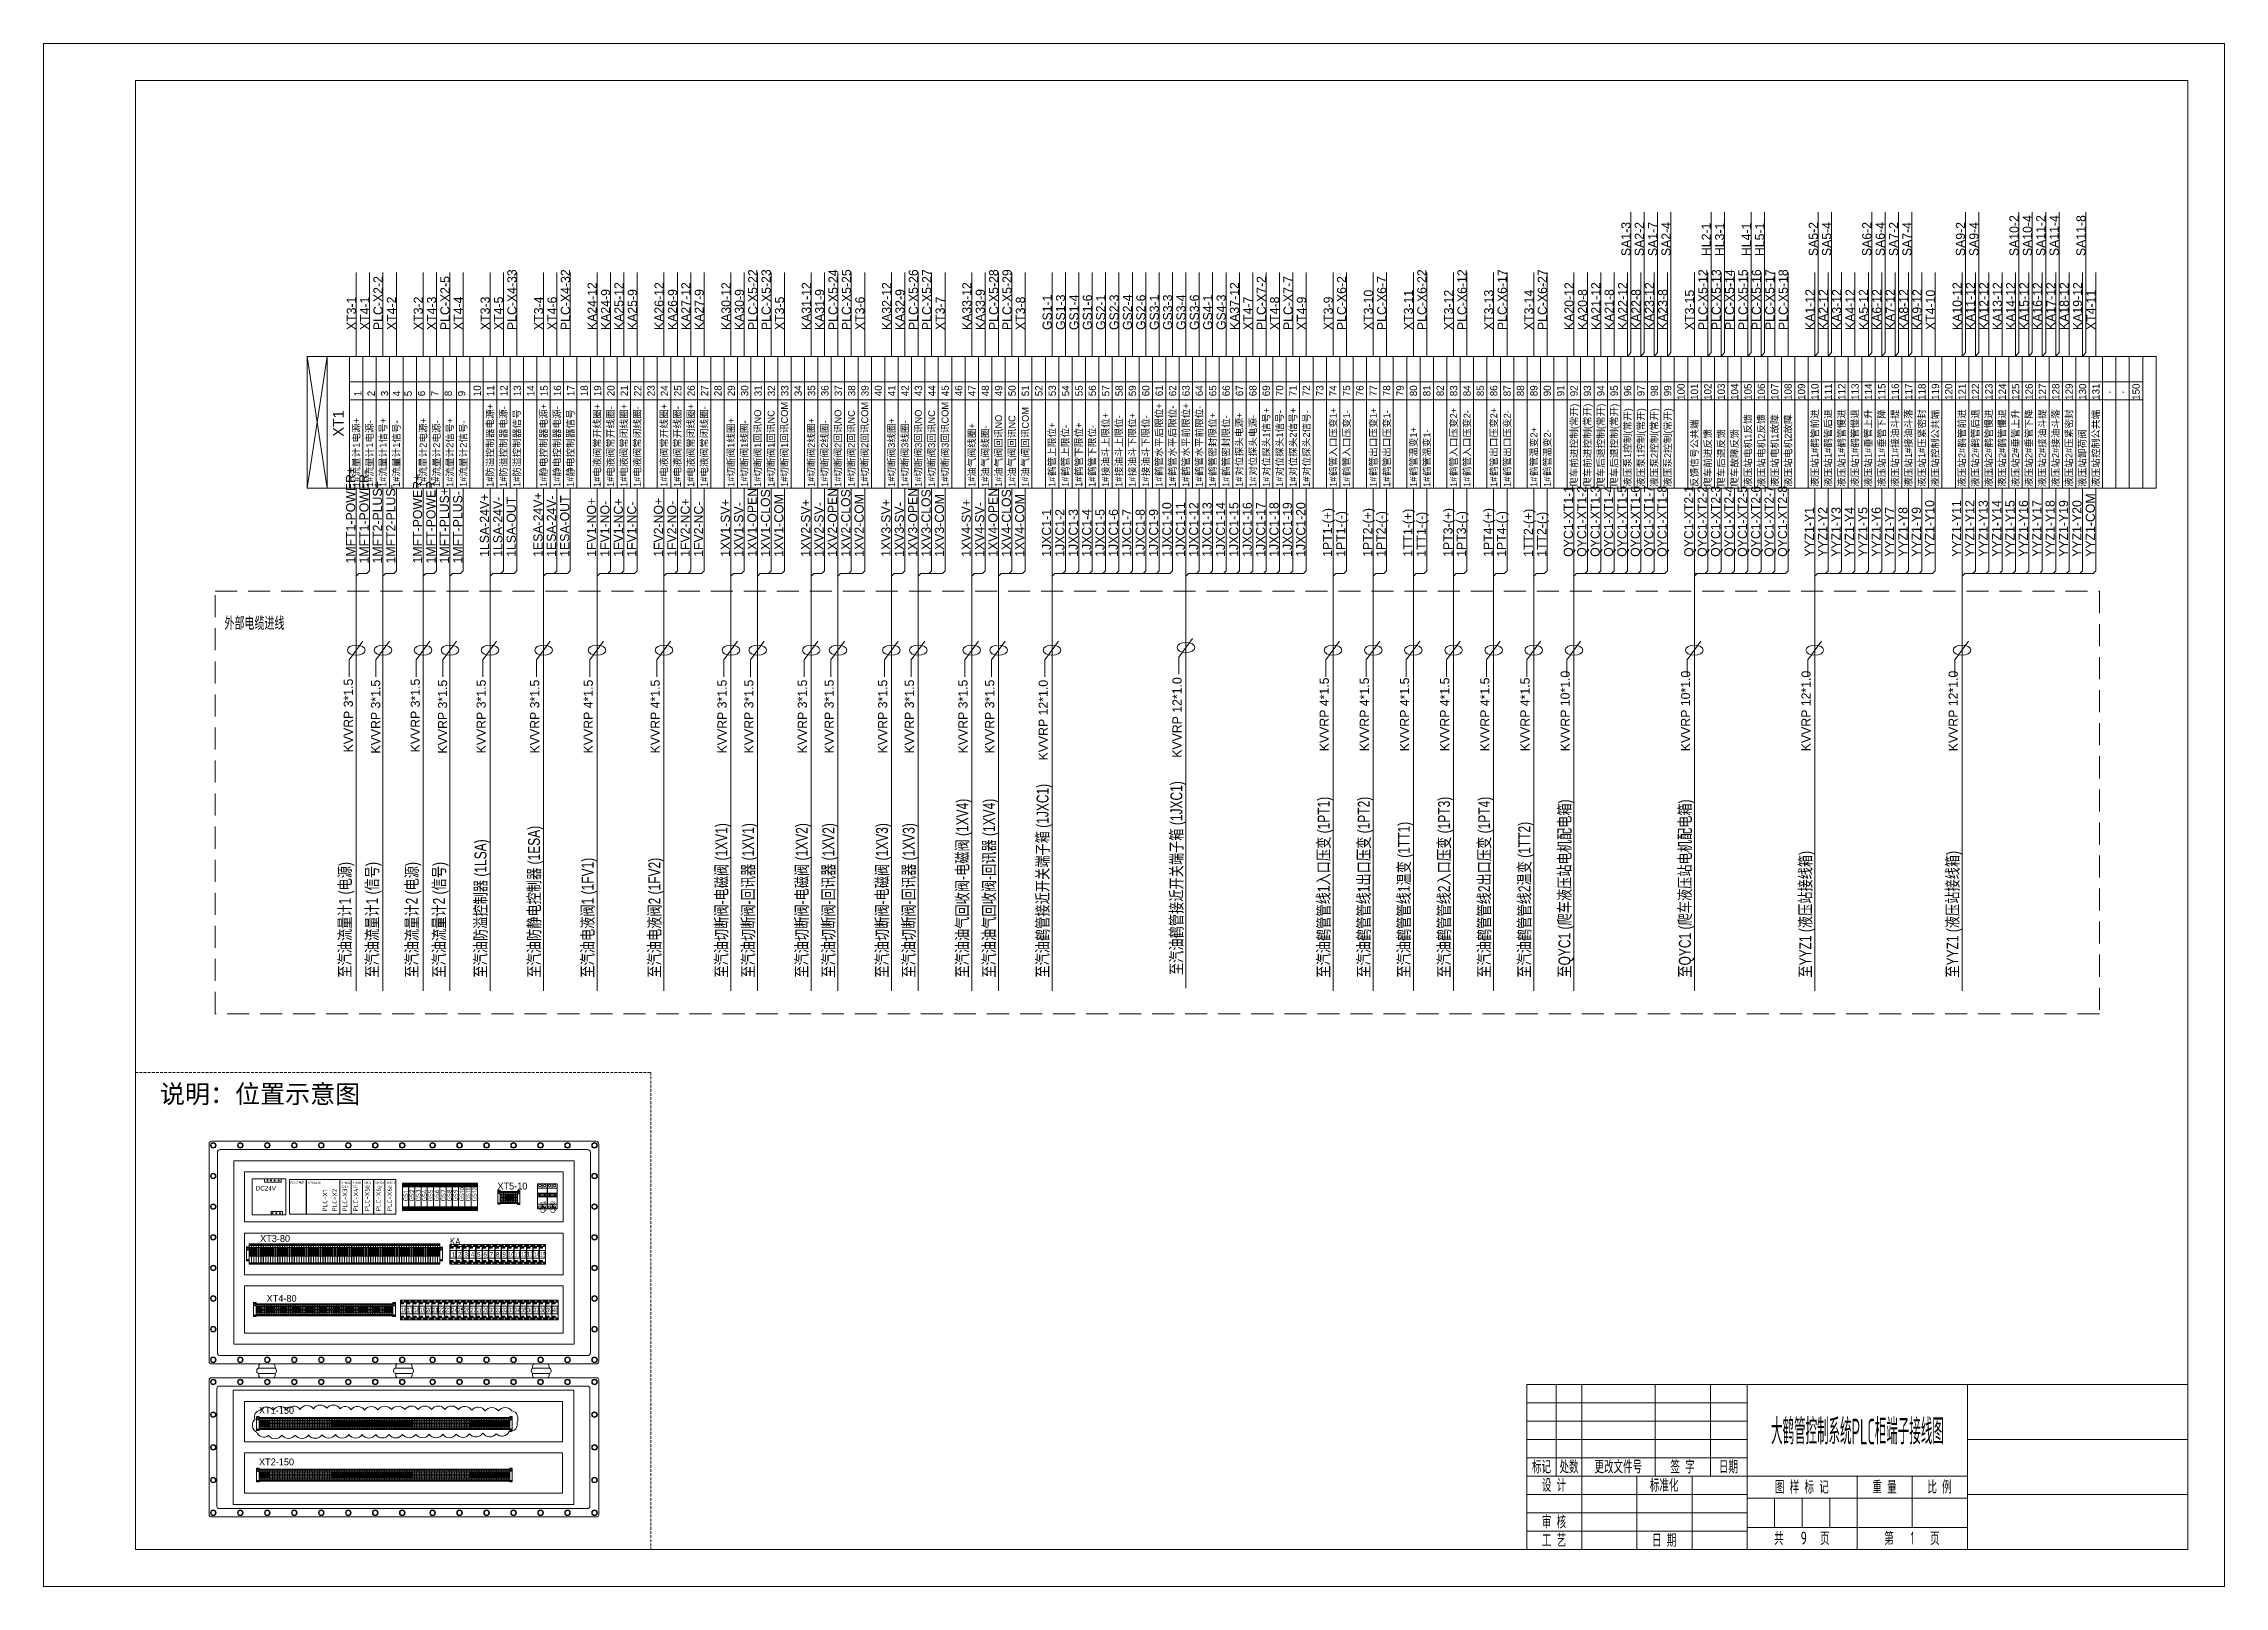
# Model space of a CAD drawing. Header units: millimetres. Extents: x 32721 to 72822, y 57624 to 123188.
# Drawn here: x 32721 to 36681, y 64731 to 67531 of the extents above; entities that cross this region are included whole.
import ezdxf
from ezdxf.enums import TextEntityAlignment as Align

# ---------------------------------------------------------------- set-up
doc = ezdxf.new("R2010")
doc.units = ezdxf.units.MM
doc.header["$LTSCALE"] = 10
doc.linetypes.add('AUDIT_D_061228083857-4', pattern=[6, 4, -2])
doc.linetypes.add('DASHED', pattern=[0.75, 0.5, -0.25])
doc.layers.get('0').update_dxf_attribs({"lineweight": 18})
for name, color, linetype, lineweight in [('1轮廓实线层', 7, 'Continuous', 18), ('2细线层', 4, 'Continuous', 18), ('6文字层', 3, 'Continuous', 18), ('图框层', 7, 'Continuous', 18)]:
    doc.layers.add(name, color=color, linetype=linetype, lineweight=lineweight)
doc.styles.add('FS', font='')
doc.styles.add('PC_TEXTSTYLE', font='', dxfattribs={"width": 0.8})
doc.styles.get("Standard").update_dxf_attribs({"font": 'isocp.shx', "width": 0.707, "bigfont": 'hztxt.shx'})
doc.styles.add('样式 1', font='SIMYOU.TTF', dxfattribs={"width": 0.75})
doc.styles.get('FS').set_extended_font_data('宋体')
doc.styles.get('PC_TEXTSTYLE').set_extended_font_data('幼圆')

msp = doc.modelspace()

# ---------------------------------------------------------------- texts
at = {"color": 3, "style": 'FS'}
msp.add_text('说明：位置示意图', height=33.333, dxfattribs=at).set_placement((32931.91, 65607.49))
at = {"layer": '1轮廓实线层', "style": '样式 1'}
for s, height, rotation, p in [('SA1-3', 16.667, 90, (35602.31, 67144.89)), ('SA2-2', 16.667, 90, (35626.61, 67144.89)), ('SA1-7', 16.667, 90, (35650.91, 67144.89)), ('SA2-4', 16.667, 90, (35675.21, 67144.89)), ('HL2-1', 16.667, 90, (35748.11, 67144.89)), ('HL3-1', 16.667, 90, (35772.41, 67144.89)), ('HL4-1', 16.667, 90, (35821.01, 67144.89)), ('HL5-1', 16.667, 90, (35845.31, 67144.89)), ('SA5-2', 16.667, 90, (35942.51, 67144.89)), ('SA5-4', 16.667, 90, (35966.81, 67144.89)), ('SA6-2', 16.667, 90, (36039.71, 67144.89)), ('SA6-4', 16.667, 90, (36064.01, 67144.89)), ('SA7-2', 16.667, 90, (36088.31, 67144.89)), ('SA7-4', 16.667, 90, (36112.61, 67144.89)), ('SA9-2', 16.667, 90, (36209.81, 67144.89)), ('SA9-4', 16.667, 90, (36234.11, 67144.89)), ('SA10-2', 16.667, 90, (36307.01, 67144.89)), ('SA10-4', 16.667, 90, (36331.31, 67144.89)), ('SA11-2', 16.667, 90, (36355.61, 67144.89)), ('SA11-4', 16.667, 90, (36379.91, 67144.89)), ('SA11-8', 16.667, 90, (36428.51, 67144.89)), ('PLC-X2-2', 16.667, 90, (33336.33, 67010.69)), ('PLC-X2-5', 16.667, 90, (33457.83, 67010.69)), ('PLC-X4-33', 16.667, 90, (33579.33, 67010.69)), ('PLC-X4-32', 16.667, 90, (33676.53, 67010.69)), ('KA24-12', 16.667, 90, (33725.13, 67010.69)), ('KA24-9', 16.667, 90, (33749.43, 67010.69)), ('KA25-12', 16.667, 90, (33773.73, 67010.69)), ('KA25-9', 16.667, 90, (33798.03, 67010.69)), ('KA26-12', 16.667, 90, (33846.63, 67010.69)), ('KA26-9', 16.667, 90, (33870.93, 67010.69)), ('KA27-12', 16.667, 90, (33895.23, 67010.69)), ('KA27-9', 16.667, 90, (33919.53, 67010.69)), ('KA30-12', 16.667, 90, (33968.13, 67010.69)), ('KA30-9', 16.667, 90, (33992.43, 67010.69)), ('PLC-X5-22', 16.667, 90, (34016.73, 67010.69)), ('PLC-X5-23', 16.667, 90, (34041.03, 67010.69)), ('KA31-12', 16.667, 90, (34113.93, 67010.69)), ('KA31-9', 16.667, 90, (34138.23, 67010.69)), ('PLC-X5-24', 16.667, 90, (34162.53, 67010.69)), ('PLC-X5-25', 16.667, 90, (34186.83, 67010.69)), ('KA32-12', 16.667, 90, (34259.73, 67010.69)), ('KA32-9', 16.667, 90, (34284.03, 67010.69)), ('PLC-X5-26', 16.667, 90, (34308.33, 67010.69)), ('PLC-X5-27', 16.667, 90, (34332.63, 67010.69)), ('KA33-12', 16.667, 90, (34405.53, 67010.69)), ('KA33-9', 16.667, 90, (34429.83, 67010.69)), ('PLC-X5-28', 16.667, 90, (34454.13, 67010.69)), ('PLC-X5-29', 16.667, 90, (34478.43, 67010.69)), ('KA37-12', 16.667, 90, (34891.53, 67010.69)), ('PLC-X7-2', 16.667, 90, (34940.13, 67010.69)), ('PLC-X7-7', 16.667, 90, (34988.73, 67010.69)), ('PLC-X6-2', 16.667, 90, (35085.93, 67010.69)), ('XT3-10', 16.667, 90, (35134.53, 67010.69)), ('PLC-X6-7', 16.667, 90, (35158.83, 67010.69)), ('XT3-11', 16.667, 90, (35207.43, 67010.69)), ('PLC-X6-22', 16.667, 90, (35231.73, 67010.69)), ('XT3-12', 16.667, 90, (35280.33, 67010.69)), ('PLC-X6-12', 16.667, 90, (35304.63, 67010.69)), ('XT3-13', 16.667, 90, (35353.23, 67010.69)), ('PLC-X6-17', 16.667, 90, (35377.53, 67010.69)), ('XT3-14', 16.667, 90, (35426.13, 67010.69)), ('PLC-X6-27', 16.667, 90, (35450.43, 67010.69)), ('KA20-12', 16.667, 90, (35499.03, 67010.69)), ('KA20-8', 16.667, 90, (35523.33, 67010.69)), ('KA21-12', 16.667, 90, (35547.63, 67010.69)), ('KA21-8', 16.667, 90, (35571.93, 67010.69)), ('KA22-12', 16.667, 90, (35596.23, 67010.69)), ('KA22-8', 16.667, 90, (35620.53, 67010.69)), ('KA23-12', 16.667, 90, (35644.83, 67010.69)), ('KA23-8', 16.667, 90, (35669.13, 67010.69)), ('XT3-15', 16.667, 90, (35717.73, 67010.69)), ('PLC-X5-12', 16.667, 90, (35742.03, 67010.69)), ('PLC-X5-13', 16.667, 90, (35766.33, 67010.69)), ('PLC-X5-14', 16.667, 90, (35790.63, 67010.69)), ('PLC-X5-15', 16.667, 90, (35814.93, 67010.69)), ('PLC-X5-16', 16.667, 90, (35839.23, 67010.69)), ('PLC-X5-17', 16.667, 90, (35863.53, 67010.69)), ('PLC-X5-18', 16.667, 90, (35887.83, 67010.69)), ('KA1-12', 16.667, 90, (35936.43, 67010.69)), ('KA2-12', 16.667, 90, (35960.73, 67010.69)), ('KA3-12', 16.667, 90, (35985.03, 67010.69)), ('KA4-12', 16.667, 90, (36009.33, 67010.69)), ('KA5-12', 16.667, 90, (36033.63, 67010.69)), ('KA6-12', 16.667, 90, (36057.93, 67010.69)), ('KA7-12', 16.667, 90, (36082.23, 67010.69)), ('KA8-12', 16.667, 90, (36106.53, 67010.69)), ('KA9-12', 16.667, 90, (36130.83, 67010.69)), ('XT4-10', 16.667, 90, (36155.13, 67010.69)), ('KA10-12', 16.667, 90, (36203.73, 67010.69)), ('KA11-12', 16.667, 90, (36228.03, 67010.69)), ('KA12-12', 16.667, 90, (36252.33, 67010.69)), ('KA13-12', 16.667, 90, (36276.63, 67010.69)), ('KA14-12', 16.667, 90, (36300.93, 67010.69)), ('KA15-12', 16.667, 90, (36325.23, 67010.69)), ('KA16-12', 16.667, 90, (36349.53, 67010.69)), ('KA17-12', 16.667, 90, (36373.83, 67010.69)), ('KA18-12', 16.667, 90, (36398.13, 67010.69)), ('KA19-12', 16.667, 90, (36422.43, 67010.69)), ('XT4-11', 16.667, 90, (36446.73, 67010.69)), ('XT3-1', 16.667, 90, (33287.73, 67010.69)), ('XT4-1', 16.667, 90, (33312.03, 67010.69)), ('XT4-2', 16.667, 90, (33360.63, 67010.69)), ('XT3-2', 16.667, 90, (33409.23, 67010.69)), ('XT4-3', 16.667, 90, (33433.53, 67010.69)), ('XT4-4', 16.667, 90, (33482.13, 67010.69)), ('XT3-3', 16.667, 90, (33530.73, 67010.69)), ('XT4-5', 16.667, 90, (33555.03, 67010.69)), ('XT3-4', 16.667, 90, (33627.93, 67010.69)), ('XT4-6', 16.667, 90, (33652.23, 67010.69)), ('XT3-5', 16.667, 90, (34065.33, 67010.69)), ('XT3-6', 16.667, 90, (34211.13, 67010.69)), ('XT3-7', 16.667, 90, (34356.93, 67010.69)), ('XT3-8', 16.667, 90, (34502.73, 67010.69)), ('GS1-1', 16.667, 90, (34551.33, 67010.69)), ('GS1-3', 16.667, 90, (34575.63, 67010.69)), ('GS1-4', 16.667, 90, (34599.93, 67010.69)), ('GS1-6', 16.667, 90, (34624.23, 67010.69)), ('GS2-1', 16.667, 90, (34648.53, 67010.69)), ('GS2-3', 16.667, 90, (34672.83, 67010.69)), ('GS2-4', 16.667, 90, (34697.13, 67010.69)), ('GS2-6', 16.667, 90, (34721.43, 67010.69)), ('GS3-1', 16.667, 90, (34745.73, 67010.69)), ('GS3-3', 16.667, 90, (34770.03, 67010.69)), ('GS3-4', 16.667, 90, (34794.33, 67010.69)), ('GS3-6', 16.667, 90, (34818.63, 67010.69)), ('GS4-1', 16.667, 90, (34842.93, 67010.69)), ('GS4-3', 16.667, 90, (34867.23, 67010.69)), ('XT4-7', 16.667, 90, (34915.83, 67010.69)), ('XT4-8', 16.667, 90, (34964.43, 67010.69)), ('XT4-9', 16.667, 90, (35013.03, 67010.69)), ('XT3-9', 16.667, 90, (35061.63, 67010.69)), ('1', 13.33, 90, (33297.86, 66890.54)), ('2', 13.33, 90, (33322.14, 66890.54)), ('3', 13.33, 90, (33346.42, 66890.54)), ('4', 13.33, 90, (33368.45, 66890.54)), ('5', 13.33, 90, (33389.25, 66890.54)), ('6', 13.33, 90, (33413.53, 66890.54)), ('7', 13.33, 90, (33437.81, 66890.54)), ('8', 13.33, 90, (33462.09, 66890.54)), ('9', 13.33, 90, (33486.38, 66890.54)), ('10', 13.333, 90, (33514.69, 66890.54)), ('11', 13.333, 90, (33538.97, 66890.54)), ('12', 13.333, 90, (33563.25, 66890.54)), ('13', 13.333, 90, (33587.54, 66890.54)), ('14', 13.333, 90, (33611.82, 66890.54)), ('15', 13.333, 90, (33636.1, 66890.54)), ('16', 13.333, 90, (33660.38, 66890.54)), ('17', 13.333, 90, (33684.66, 66890.54)), ('18', 13.333, 90, (33708.94, 66890.54)), ('19', 13.333, 90, (33733.23, 66890.54)), ('20', 13.333, 90, (33757.51, 66890.54)), ('21', 13.333, 90, (33781.79, 66890.54)), ('22', 13.333, 90, (33806.07, 66890.54)), ('23', 13.333, 90, (33830.35, 66890.54)), ('24', 13.333, 90, (33854.63, 66890.54)), ('25', 13.333, 90, (33878.92, 66890.54)), ('26', 13.333, 90, (33903.2, 66890.54)), ('27', 13.333, 90, (33927.48, 66890.54)), ('28', 13.333, 90, (33951.76, 66890.54)), ('29', 13.333, 90, (33976.04, 66890.54)), ('30', 13.333, 90, (34000.32, 66890.54)), ('31', 13.333, 90, (34024.61, 66890.54)), ('32', 13.333, 90, (34048.89, 66890.54)), ('33', 13.333, 90, (34073.17, 66890.54)), ('34', 13.333, 90, (34097.45, 66890.54)), ('35', 13.333, 90, (34121.73, 66890.54)), ('36', 13.333, 90, (34146.01, 66890.54)), ('37', 13.333, 90, (34170.3, 66890.54)), ('38', 13.333, 90, (34194.58, 66890.54)), ('39', 13.333, 90, (34218.86, 66890.54)), ('40', 13.333, 90, (34243.14, 66890.54)), ('41', 13.333, 90, (34267.42, 66890.54)), ('42', 13.333, 90, (34291.7, 66890.54)), ('43', 13.333, 90, (34315.99, 66890.54)), ('44', 13.333, 90, (34340.27, 66890.54)), ('45', 13.333, 90, (34364.55, 66890.54)), ('46', 13.333, 90, (34388.83, 66890.54)), ('47', 13.333, 90, (34413.11, 66890.54)), ('48', 13.333, 90, (34437.39, 66890.54)), ('49', 13.333, 90, (34461.68, 66890.54)), ('50', 13.333, 90, (34485.96, 66890.54)), ('51', 13.333, 90, (34510.24, 66890.54)), ('52', 13.333, 90, (34534.52, 66890.54)), ('53', 13.333, 90, (34558.8, 66890.54)), ('54', 13.333, 90, (34583.08, 66890.54)), ('55', 13.333, 90, (34607.37, 66890.54)), ('56', 13.333, 90, (34631.65, 66890.54)), ('57', 13.333, 90, (34655.93, 66890.54)), ('58', 13.333, 90, (34680.21, 66890.54)), ('59', 13.333, 90, (34704.49, 66890.54)), ('60', 13.333, 90, (34728.77, 66890.54)), ('61', 13.333, 90, (34753.06, 66890.54)), ('62', 13.333, 90, (34777.36, 66890.54)), ('63', 13.333, 90, (34801.66, 66890.54)), ('64', 13.333, 90, (34825.96, 66890.54)), ('65', 13.333, 90, (34850.26, 66890.54)), ('66', 13.333, 90, (34874.56, 66890.54)), ('67', 13.333, 90, (34898.86, 66890.54)), ('68', 13.333, 90, (34923.16, 66890.54)), ('69', 13.333, 90, (34947.46, 66890.54)), ('70', 13.333, 90, (34971.76, 66890.54)), ('71', 13.333, 90, (34996.06, 66890.54)), ('72', 13.333, 90, (35020.36, 66890.54)), ('73', 13.333, 90, (35044.66, 66890.54)), ('74', 13.333, 90, (35068.96, 66890.54)), ('75', 13.333, 90, (35093.26, 66890.54)), ('76', 13.333, 90, (35117.56, 66890.54)), ('77', 13.333, 90, (35141.86, 66890.54)), ('78', 13.333, 90, (35166.16, 66890.54)), ('79', 13.333, 90, (35190.46, 66890.54)), ('80', 13.333, 90, (35214.76, 66890.54)), ('81', 13.333, 90, (35239.06, 66890.54)), ('82', 13.333, 90, (35263.36, 66890.54)), ('83', 13.333, 90, (35287.66, 66890.54)), ('84', 13.333, 90, (35311.96, 66890.54)), ('85', 13.333, 90, (35336.26, 66890.54)), ('86', 13.333, 90, (35360.56, 66890.54)), ('87', 13.333, 90, (35384.86, 66890.54)), ('88', 13.333, 90, (35409.16, 66890.54)), ('89', 13.333, 90, (35433.46, 66890.54)), ('90', 13.333, 90, (35457.76, 66890.54)), ('91', 13.333, 90, (35482.06, 66890.54)), ('92', 13.333, 90, (35506.36, 66890.54)), ('93', 13.333, 90, (35530.66, 66890.54)), ('94', 13.333, 90, (35554.96, 66890.54)), ('95', 13.333, 90, (35579.26, 66890.54)), ('96', 13.333, 90, (35603.56, 66890.54)), ('97', 13.333, 90, (35627.86, 66890.54)), ('98', 13.333, 90, (35652.16, 66890.54)), ('99', 13.333, 90, (35676.46, 66890.54)), ('100', 13.333, 90, (35700.76, 66883.86)), ('101', 13.333, 90, (35725.06, 66883.86)), ('102', 13.333, 90, (35749.36, 66883.86)), ('103', 13.333, 90, (35773.66, 66883.86)), ('104', 13.333, 90, (35797.96, 66883.86)), ('105', 13.333, 90, (35822.26, 66883.86)), ('106', 13.333, 90, (35846.56, 66883.86)), ('107', 13.333, 90, (35870.86, 66883.86)), ('108', 13.333, 90, (35895.16, 66883.86)), ('109', 13.333, 90, (35919.46, 66883.86)), ('110', 13.333, 90, (35943.76, 66883.86)), ('111', 13.333, 90, (35968.06, 66883.86)), ('112', 13.333, 90, (35992.36, 66883.86)), ('113', 13.333, 90, (36016.66, 66883.86)), ('114', 13.333, 90, (36040.96, 66883.86)), ('115', 13.333, 90, (36065.26, 66883.86)), ('116', 13.333, 90, (36089.56, 66883.86)), ('117', 13.333, 90, (36113.86, 66883.86)), ('118', 13.333, 90, (36138.16, 66883.86)), ('119', 13.333, 90, (36162.46, 66883.86)), ('120', 13.333, 90, (36186.76, 66883.86)), ('121', 13.333, 90, (36211.06, 66883.86)), ('122', 13.333, 90, (36235.36, 66883.86)), ('123', 13.333, 90, (36259.66, 66883.86)), ('124', 13.333, 90, (36283.96, 66883.86)), ('125', 13.333, 90, (36308.26, 66883.86)), ('126', 13.333, 90, (36332.56, 66883.86)), ('127', 13.333, 90, (36356.86, 66883.86)), ('128', 13.333, 90, (36381.16, 66883.86)), ('129', 13.333, 90, (36405.46, 66883.86)), ('130', 13.333, 90, (36429.76, 66883.86)), ('131', 13.333, 90, (36454.06, 66883.86)), ('.', 13.33, 90, (36474.02, 66895.41)), ('.', 13.33, 90, (36498.32, 66895.41)), ('150', 13.333, 90, (36526.96, 66883.86)), ('1#流量计1电源+', 12.5, 90, (33294.64, 66725.87)), ('1#流量计1信号+', 12.5, 90, (33343.24, 66725.87)), ('1#流量计2电源+', 12.5, 90, (33416.14, 66725.87)), ('1#流量计2信号+', 12.5, 90, (33464.74, 66725.87)), ('防溢控制器电源+', 12.5, 90, (33537.64, 66744.4)), ('防溢控制器电源-', 12.5, 90, (33561.94, 66744.4)), ('防溢控制器信号', 12.5, 90, (33586.24, 66744.4)), ('静电控制器电源+', 12.5, 90, (33634.84, 66744.4)), ('静电控制器电源-', 12.5, 90, (33659.14, 66744.4)), ('静电控制器信号', 12.5, 90, (33683.44, 66744.4)), ('电液阀常开线圈+', 12.5, 90, (33732.04, 66744.4)), ('电液阀常开线圈-', 12.5, 90, (33756.34, 66744.4)), ('电液阀常闭线圈+', 12.5, 90, (33780.64, 66744.4)), ('电液阀常闭线圈-', 12.5, 90, (33804.94, 66744.4)), ('电液阀常开线圈+', 12.5, 90, (33853.54, 66744.4)), ('电液阀常开线圈-', 12.5, 90, (33877.84, 66744.4)), ('电液阀常闭线圈+', 12.5, 90, (33902.14, 66744.4)), ('电液阀常闭线圈-', 12.5, 90, (33926.44, 66744.4)), ('切断阀1线圈+', 12.5, 90, (33975.04, 66744.4)), ('切断阀1回讯NO', 12.5, 90, (34023.64, 66744.4)), ('切断阀1回讯NC', 12.5, 90, (34047.94, 66744.4)), ('切断阀1回讯COM', 12.5, 90, (34072.24, 66744.4)), ('切断阀2线圈+', 12.5, 90, (34120.84, 66744.4)), ('切断阀2回讯NO', 12.5, 90, (34169.44, 66744.4)), ('切断阀2回讯NC', 12.5, 90, (34193.74, 66744.4)), ('切断阀2回讯COM', 12.5, 90, (34218.04, 66744.4)), ('切断阀3线圈+', 12.5, 90, (34266.64, 66744.4)), ('切断阀3回讯NO', 12.5, 90, (34315.24, 66744.4)), ('切断阀3回讯NC', 12.5, 90, (34339.54, 66744.4)), ('切断阀3回讯COM', 12.5, 90, (34363.84, 66744.4)), ('油气阀回讯NO', 12.5, 90, (34461.04, 66744.4)), ('油气阀回讯NC', 12.5, 90, (34485.34, 66744.4)), ('油气阀回讯COM', 12.5, 90, (34509.64, 66744.4)), ('接油斗上限位+', 12.5, 90, (34655.17, 66745.55)), ('接油斗上限位-', 12.5, 90, (34679.47, 66745.55)), ('接油斗下限位+', 12.5, 90, (34703.77, 66745.55)), ('接油斗下限位-', 12.5, 90, (34728.07, 66745.55)), ('鹤管水平后限位+', 12.5, 90, (34752.37, 66745.55)), ('鹤管水平后限位-', 12.5, 90, (34776.67, 66745.55)), ('鹤管水平前限位+', 12.5, 90, (34800.97, 66745.55)), ('鹤管水平前限位-', 12.5, 90, (34825.27, 66745.55)), ('鹤管密封限位+', 12.5, 90, (34849.57, 66745.55)), ('鹤管密封限位-', 12.5, 90, (34873.87, 66745.55)), ('对位探头电源+', 12.5, 90, (34897.95, 66746.13)), ('对位探头电源-', 12.5, 90, (34922.87, 66746.13)), ('对位探头1信号+', 12.5, 90, (34947.17, 66745.47)), ('对位探头1信号-', 12.5, 90, (34971.47, 66745.47)), ('对位探头2信号+', 12.5, 90, (34995.77, 66745.47)), ('对位探头2信号-', 12.5, 90, (35020.07, 66745.47)), ('鹤管入口压变1+', 12.5, 90, (35068.67, 66745.47)), ('鹤管入口压变1-', 12.5, 90, (35092.97, 66745.47)), ('鹤管出口压变1+', 12.5, 90, (35141.57, 66745.47)), ('鹤管出口压变1-', 12.5, 90, (35165.87, 66745.47)), ('鹤管入口压变2+', 12.5, 90, (35287.37, 66745.47)), ('鹤管入口压变2-', 12.5, 90, (35311.67, 66745.47)), ('鹤管出口压变2+', 12.5, 90, (35360.27, 66745.47)), ('鹤管出口压变2-', 12.5, 90, (35384.57, 66745.47)), ('爬车前进控制(常开)', 12.5, 90, (35505.94, 66725.87)), ('爬车前进控制(常开)', 12.5, 90, (35530.24, 66725.87)), ('爬车后退控制(常开)', 12.5, 90, (35554.54, 66725.87)), ('爬车后退控制(常开)', 12.5, 90, (35578.84, 66725.87)), ('液压泵1控制(常开)', 12.5, 90, (35603.14, 66725.87)), ('液压泵1控制(常开)', 12.5, 90, (35627.44, 66725.87)), ('液压泵2控制(常开)', 12.5, 90, (35651.74, 66725.87)), ('液压泵2控制(常开)', 12.5, 90, (35676.04, 66725.87)), ('液压站电机1反馈', 12.5, 90, (35821.84, 66725.87)), ('液压站电机2反馈', 12.5, 90, (35846.14, 66725.87)), ('液压站电机1故障', 12.5, 90, (35870.44, 66725.87)), ('液压站电机2故障', 12.5, 90, (35894.74, 66725.87)), ('液压站1#鹤管前进', 12.5, 90, (35943.07, 66725.87)), ('液压站1#鹤管后退', 12.5, 90, (35967.37, 66725.87)), ('液压站1#鹤管慢进', 12.5, 90, (35991.67, 66725.87)), ('液压站1#鹤管慢退', 12.5, 90, (36015.97, 66725.87)), ('液压站1#垂管上升', 12.5, 90, (36040.27, 66725.87)), ('液压站1#垂管下降', 12.5, 90, (36064.57, 66725.87)), ('液压站1#接油斗提', 12.5, 90, (36088.87, 66725.87)), ('液压站1#接油斗落', 12.5, 90, (36113.17, 66725.87)), ('液压站1#压紧密封', 12.5, 90, (36137.47, 66725.87)), ('液压站控制公共端', 12.5, 90, (36161.77, 66725.87)), ('液压站2#鹤管前进', 12.5, 90, (36210.37, 66725.87)), ('液压站2#鹤管后退', 12.5, 90, (36234.67, 66725.87)), ('液压站2#鹤管慢进', 12.5, 90, (36258.97, 66725.87)), ('液压站2#鹤管慢退', 12.5, 90, (36283.27, 66725.87)), ('液压站2#垂管上升', 12.5, 90, (36307.57, 66725.87)), ('液压站2#垂管下降', 12.5, 90, (36331.87, 66725.87)), ('液压站2#接油斗提', 12.5, 90, (36356.17, 66725.87)), ('液压站2#接油斗落', 12.5, 90, (36380.47, 66725.87)), ('液压站2#压紧密封', 12.5, 90, (36404.77, 66725.87)), ('液压站控制公共端', 12.5, 90, (36453.37, 66725.87)), ('1#流量计1电源-', 12.5, 90, (33318.94, 66725.87)), ('1#流量计1信号-', 12.5, 90, (33367.54, 66725.87)), ('1#流量计2电源-', 12.5, 90, (33440.44, 66725.87)), ('1#流量计2信号-', 12.5, 90, (33489.04, 66725.87)), ('切断阀1线圈-', 12.5, 90, (33999.34, 66744.4)), ('切断阀2线圈-', 12.5, 90, (34145.14, 66744.4)), ('切断阀3线圈-', 12.5, 90, (34290.94, 66744.4)), ('油气阀线圈+', 12.5, 90, (34412.44, 66744.4)), ('油气阀线圈-', 12.5, 90, (34436.74, 66744.4)), ('鹤管上限位+', 12.5, 90, (34557.97, 66745.55)), ('鹤管上限位-', 12.5, 90, (34582.27, 66745.55)), ('鹤管下限位+', 12.5, 90, (34606.57, 66745.55)), ('鹤管下限位-', 12.5, 90, (34630.87, 66745.55)), ('鹤管温变1+', 12.5, 90, (35214.47, 66745.47)), ('鹤管温变1-', 12.5, 90, (35238.77, 66745.47)), ('鹤管温变2+', 12.5, 90, (35433.17, 66745.47)), ('鹤管温变2-', 12.5, 90, (35457.47, 66745.47)), ('反馈信号公共端', 12.5, 90, (35724.64, 66725.87)), ('爬车前进反馈', 12.5, 90, (35748.94, 66725.87)), ('爬车后退反馈', 12.5, 90, (35773.24, 66725.87)), ('爬车故障反馈', 12.5, 90, (35797.54, 66725.87)), ('液压站卸荷阀', 12.5, 90, (36429.07, 66725.87)), ('1MFT1-POWER+', 16.6667, 90, (33286.52, 66587.05)), ('1MFT1-POWER-', 16.6667, 90, (33310.82, 66587.05)), ('1MFT2-PLUS+', 16.6667, 90, (33335.12, 66587.05)), ('1MFT2-PLUS-', 16.6667, 90, (33359.42, 66587.05)), ('1MFT-POWER+', 16.6667, 90, (33408.02, 66587.05)), ('1MFT-POWER-', 16.6667, 90, (33432.32, 66587.05)), ('1#', 12.5, 90, (33537.64, 66725.87)), ('1#', 12.5, 90, (33561.94, 66725.87)), ('1#', 12.5, 90, (33586.24, 66725.87)), ('1#', 12.5, 90, (33634.84, 66725.87)), ('1#', 12.5, 90, (33659.14, 66725.87)), ('1#', 12.5, 90, (33683.44, 66725.87)), ('1#', 12.5, 90, (33732.04, 66725.87)), ('1#', 12.5, 90, (33756.34, 66725.87)), ('1#', 12.5, 90, (33780.64, 66725.87)), ('1#', 12.5, 90, (33804.94, 66725.87)), ('1#', 12.5, 90, (33853.54, 66725.87)), ('1#', 12.5, 90, (33877.84, 66725.87)), ('1#', 12.5, 90, (33902.14, 66725.87)), ('1#', 12.5, 90, (33926.44, 66725.87)), ('1#', 12.5, 90, (33975.04, 66725.87)), ('1#', 12.5, 90, (33999.34, 66725.87)), ('1#', 12.5, 90, (34023.64, 66725.87)), ('1#', 12.5, 90, (34047.94, 66725.87)), ('1#', 12.5, 90, (34072.24, 66725.87)), ('1#', 12.5, 90, (34120.84, 66725.87)), ('1#', 12.5, 90, (34145.14, 66725.87)), ('1#', 12.5, 90, (34169.44, 66725.87)), ('1#', 12.5, 90, (34193.74, 66725.87)), ('1#', 12.5, 90, (34218.04, 66725.87)), ('1#', 12.5, 90, (34266.64, 66725.87)), ('1#', 12.5, 90, (34290.94, 66725.87)), ('1#', 12.5, 90, (34315.24, 66725.87)), ('1#', 12.5, 90, (34339.54, 66725.87)), ('1#', 12.5, 90, (34363.84, 66725.87)), ('1#', 12.5, 90, (34412.44, 66725.87)), ('1#', 12.5, 90, (34436.74, 66725.87)), ('1#', 12.5, 90, (34461.04, 66725.87)), ('1#', 12.5, 90, (34485.34, 66725.87)), ('1#', 12.5, 90, (34509.64, 66725.87)), ('1#', 12.5, 90, (34557.97, 66725.87)), ('1#', 12.5, 90, (34582.27, 66725.87)), ('1#', 12.5, 90, (34606.57, 66725.87)), ('1#', 12.5, 90, (34630.87, 66725.87)), ('1#', 12.5, 90, (34655.17, 66725.87)), ('1#', 12.5, 90, (34679.47, 66725.87)), ('1#', 12.5, 90, (34703.77, 66725.87)), ('1#', 12.5, 90, (34728.07, 66725.87)), ('1#', 12.5, 90, (34752.37, 66725.87)), ('1#', 12.5, 90, (34776.67, 66725.87)), ('1#', 12.5, 90, (34800.97, 66725.87)), ('1#', 12.5, 90, (34825.27, 66725.87)), ('1#', 12.5, 90, (34849.57, 66725.87)), ('1#', 12.5, 90, (34873.87, 66725.87)), ('1#', 12.5, 90, (34897.95, 66725.87)), ('1#', 12.5, 90, (34922.87, 66725.87)), ('1#', 12.5, 90, (34947.17, 66725.87)), ('1#', 12.5, 90, (34971.47, 66725.87)), ('1#', 12.5, 90, (34995.77, 66725.87)), ('1#', 12.5, 90, (35020.07, 66725.87)), ('1#', 12.5, 90, (35068.67, 66725.87)), ('1#', 12.5, 90, (35092.97, 66725.87)), ('1#', 12.5, 90, (35141.57, 66725.87)), ('1#', 12.5, 90, (35165.87, 66725.87)), ('1#', 12.5, 90, (35214.47, 66725.87)), ('1#', 12.5, 90, (35238.77, 66725.87)), ('1#', 12.5, 90, (35287.37, 66725.87)), ('1#', 12.5, 90, (35311.67, 66725.87)), ('1#', 12.5, 90, (35360.27, 66725.87)), ('1#', 12.5, 90, (35384.57, 66725.87)), ('1#', 12.5, 90, (35433.17, 66725.87)), ('1#', 12.5, 90, (35457.47, 66725.87)), ('QYC1-XT1-1', 16.667, 90, (35497.82, 66599.07)), ('QYC1-XT1-2', 16.667, 90, (35522.12, 66599.07)), ('QYC1-XT1-3', 16.667, 90, (35546.42, 66599.07)), ('QYC1-XT1-4', 16.667, 90, (35570.72, 66599.07)), ('QYC1-XT1-5', 16.667, 90, (35595.02, 66599.07)), ('QYC1-XT1-6', 16.667, 90, (35619.32, 66599.07)), ('QYC1-XT1-7', 16.667, 90, (35643.62, 66599.07)), ('QYC1-XT1-8', 16.667, 90, (35667.92, 66599.07)), ('QYC1-XT2-1', 16.667, 90, (35716.52, 66599.07)), ('QYC1-XT2-2', 16.667, 90, (35740.82, 66599.07)), ('QYC1-XT2-3', 16.667, 90, (35765.12, 66599.07)), ('QYC1-XT2-4', 16.667, 90, (35789.42, 66599.07)), ('QYC1-XT2-5', 16.667, 90, (35813.72, 66599.07)), ('QYC1-XT2-6', 16.667, 90, (35838.02, 66599.07)), ('QYC1-XT2-7', 16.667, 90, (35862.32, 66599.07)), ('QYC1-XT2-8', 16.667, 90, (35886.62, 66599.07)), ('1MFT-PLUS+', 16.667, 90, (33456.62, 66587.05)), ('1MFT-PLUS-', 16.667, 90, (33480.92, 66587.05)), ('1LSA-24V+', 16.667, 90, (33529.52, 66599.07)), ('1LSA-24V-', 16.667, 90, (33553.82, 66599.07)), ('1LSA-OUT', 16.667, 90, (33578.12, 66599.07)), ('1ESA-24V+', 16.667, 90, (33626.72, 66599.07)), ('1ESA-24V-', 16.667, 90, (33651.02, 66599.07)), ('1ESA-OUT', 16.667, 90, (33675.32, 66599.07)), ('1FV1-NO+', 16.667, 90, (33723.92, 66599.07)), ('1FV1-NO-', 16.667, 90, (33748.22, 66599.07)), ('1FV1-NC+', 16.667, 90, (33772.52, 66599.07)), ('1FV1-NC-', 16.667, 90, (33796.82, 66599.07)), ('1FV2-NO+', 16.667, 90, (33845.42, 66599.07)), ('1FV2-NO-', 16.667, 90, (33869.72, 66599.07)), ('1FV2-NC+', 16.667, 90, (33894.02, 66599.07)), ('1FV2-NC-', 16.667, 90, (33918.32, 66599.07)), ('1XV1-SV+', 16.667, 90, (33966.92, 66599.07)), ('1XV1-SV-', 16.667, 90, (33991.22, 66599.07)), ('1XV1-OPEN', 16.667, 90, (34015.52, 66599.07)), ('1XV1-CLOS', 16.667, 90, (34039.82, 66599.07)), ('1XV1-COM', 16.667, 90, (34064.12, 66599.07)), ('1XV2-SV+', 16.667, 90, (34112.72, 66599.07)), ('1XV2-SV-', 16.667, 90, (34137.02, 66599.07)), ('1XV2-OPEN', 16.667, 90, (34161.32, 66599.07)), ('1XV2-CLOS', 16.667, 90, (34185.62, 66599.07)), ('1XV2-COM', 16.667, 90, (34209.92, 66599.07)), ('1XV3-SV+', 16.667, 90, (34258.52, 66599.07)), ('1XV3-SV-', 16.667, 90, (34282.82, 66599.07)), ('1XV3-OPEN', 16.667, 90, (34307.12, 66599.07)), ('1XV3-CLOS', 16.667, 90, (34331.42, 66599.07)), ('1XV3-COM', 16.667, 90, (34355.72, 66599.07)), ('1XV4-SV+', 16.667, 90, (34404.32, 66599.07)), ('1XV4-SV-', 16.667, 90, (34428.62, 66599.07)), ('1XV4-OPEN', 16.667, 90, (34452.92, 66599.07)), ('1XV4-CLOS', 16.667, 90, (34477.22, 66599.07)), ('1XV4-COM', 16.667, 90, (34501.52, 66599.07)), ('1JXC1-10', 16.667, 90, (34768.82, 66599.07)), ('1JXC1-11', 16.667, 90, (34793.12, 66599.07)), ('1JXC1-12', 16.667, 90, (34817.42, 66599.07)), ('1JXC1-13', 16.667, 90, (34841.72, 66599.07)), ('1JXC1-14', 16.667, 90, (34866.02, 66599.07)), ('1JXC1-15', 16.667, 90, (34890.32, 66599.07)), ('1JXC1-16', 16.667, 90, (34914.62, 66599.07)), ('1JXC1-17', 16.667, 90, (34938.92, 66599.07)), ('1JXC1-18', 16.667, 90, (34963.22, 66599.07)), ('1JXC1-19', 16.667, 90, (34987.52, 66599.07)), ('1JXC1-20', 16.667, 90, (35011.82, 66599.07)), ('YYZ1-Y1', 16.667, 90, (35935.22, 66599.07)), ('YYZ1-Y2', 16.667, 90, (35959.52, 66599.07)), ('YYZ1-Y3', 16.667, 90, (35983.82, 66599.07)), ('YYZ1-Y4', 16.667, 90, (36008.12, 66599.07)), ('YYZ1-Y5', 16.667, 90, (36032.42, 66599.07)), ('YYZ1-Y6', 16.667, 90, (36056.72, 66599.07)), ('YYZ1-Y7', 16.667, 90, (36081.02, 66599.07)), ('YYZ1-Y8', 16.667, 90, (36105.32, 66599.07)), ('YYZ1-Y9', 16.667, 90, (36129.62, 66599.07)), ('YYZ1-Y10', 16.667, 90, (36153.92, 66599.07)), ('YYZ1-Y11', 16.667, 90, (36202.52, 66599.07)), ('YYZ1-Y12', 16.667, 90, (36226.82, 66599.07)), ('YYZ1-Y13', 16.667, 90, (36251.12, 66599.07)), ('YYZ1-Y14', 16.667, 90, (36275.42, 66599.07)), ('YYZ1-Y15', 16.667, 90, (36299.72, 66599.07)), ('YYZ1-Y16', 16.667, 90, (36324.02, 66599.07)), ('YYZ1-Y17', 16.667, 90, (36348.32, 66599.07)), ('YYZ1-Y18', 16.667, 90, (36372.62, 66599.07)), ('YYZ1-Y19', 16.667, 90, (36396.92, 66599.07)), ('YYZ1-Y20', 16.667, 90, (36421.22, 66599.07)), ('YYZ1-COM', 16.667, 90, (36445.52, 66599.07)), ('1JXC1-1', 16.667, 90, (34550.12, 66599.07)), ('1JXC1-2', 16.667, 90, (34574.42, 66599.07)), ('1JXC1-3', 16.667, 90, (34598.72, 66599.07)), ('1JXC1-4', 16.667, 90, (34623.02, 66599.07)), ('1JXC1-5', 16.667, 90, (34647.32, 66599.07)), ('1JXC1-6', 16.667, 90, (34671.62, 66599.07)), ('1JXC1-7', 16.667, 90, (34695.92, 66599.07)), ('1JXC1-8', 16.667, 90, (34720.22, 66599.07)), ('1JXC1-9', 16.667, 90, (34744.52, 66599.07)), ('1PT1-(+)', 16.667, 90, (35060.42, 66599.07)), ('1PT1-(-)', 16.667, 90, (35084.72, 66599.07)), ('1PT2-(+)', 16.667, 90, (35133.32, 66599.07)), ('1PT2-(-)', 16.667, 90, (35157.62, 66599.07)), ('1TT1-(+)', 16.667, 90, (35206.22, 66599.07)), ('1TT1-(-)', 16.667, 90, (35230.52, 66599.07)), ('1PT3-(+)', 16.667, 90, (35279.12, 66599.07)), ('1PT3-(-)', 16.667, 90, (35303.42, 66599.07)), ('1PT4-(+)', 16.667, 90, (35352.02, 66599.07)), ('1PT4-(-)', 16.667, 90, (35376.32, 66599.07)), ('1TT2-(+)', 16.667, 90, (35424.92, 66599.07)), ('1TT2-(-)', 16.667, 90, (35449.22, 66599.07)), ('CPU314C', 3.785, 360, (33200.57, 65461))]:
    msp.add_text(s, height=height, rotation=rotation, dxfattribs=at).set_placement(p)
msp.add_text('XT1', height=19.444, rotation=90, dxfattribs=at).set_placement((33265.57, 66841.09), align=Align.CENTER)
at = {"layer": '1轮廓实线层'}
for s, p in [('PS307电源', (33168.11, 65461.29)), ('SM322', (33261.6, 65461)), ('SM321', (33282.09, 65461)), ('SM321', (33302.5, 65461)), ('SM331', (33322.85, 65461)), ('SM331', (33343.07, 65461)), ('32DO', (33261.6, 65453.81)), ('32DI', (33282.09, 65453.81)), ('32DI', (33302.5, 65453.81)), ('8AI', (33326.67, 65453.81)), ('8AI', (33346.89, 65453.81))]:
    msp.add_text(s, height=3.785, rotation=360, dxfattribs=at).set_placement(p)
at = {"layer": '1轮廓实线层', "insert": (33049.01, 66489.59), "char_height": 20.8333, "width": 218.2809, "attachment_point": 1, "style": 'PC_TEXTSTYLE'}
msp.add_mtext('{\\W0.64;外部电缆进线}', dxfattribs=at)
at = {"layer": '1轮廓实线层', "attachment_point": 7, "rotation": 90, "style": '样式 1'}
for s, insert, char_height, width in [('{\\W1;KVVRP 3*1.5}', (33282.58, 66244.15), 16.6667, 192.3611), ('{\\W1;KVVRP 3*1.5}', (33332.12, 66242.08), 16.6667, 192.3611), ('{\\W1;KVVRP 3*1.5}', (33404.08, 66244.15), 16.6667, 192.3611), ('{\\W1;KVVRP 3*1.5}', (33453.62, 66242.08), 16.6667, 192.3611), ('{\\W1;KVVRP 3*1.5}', (33523.81, 66242.31), 16.6667, 192.3611), ('{\\W1;KVVRP 3*1.5}', (33621.01, 66242.31), 16.6667, 192.3611), ('{\\W1;KVVRP 4*1.5}', (33718.21, 66242.31), 16.6667, 192.3611), ('{\\W1;KVVRP 4*1.5}', (33839.71, 66242.31), 16.6667, 192.3611), ('{\\W1;KVVRP 3*1.5}', (33961.21, 66242.31), 16.6667, 192.3611), ('{\\W1;KVVRP 3*1.5}', (34009.81, 66242.31), 16.6667, 192.3611), ('{\\W1;KVVRP 3*1.5}', (34107.01, 66242.31), 16.6667, 192.3611), ('{\\W1;KVVRP 3*1.5}', (34155.61, 66242.31), 16.6667, 192.3611), ('{\\W1;KVVRP 3*1.5}', (34252.81, 66242.31), 16.6667, 192.3611), ('{\\W1;KVVRP 3*1.5}', (34301.41, 66242.31), 16.6667, 192.3611), ('{\\W1;KVVRP 3*1.5}', (34398.61, 66242.31), 16.6667, 192.3611), ('{\\W1;KVVRP 3*1.5}', (34447.21, 66242.31), 16.6667, 192.3611), ('{\\W1;KVVRP 12*1.0}', (34544.41, 66229.56), 16.6667, 227.9167), ('{\\W1;KVVRP 12*1.0}', (34787.41, 66234.37), 16.6667, 227.9167), ('{\\W1;KVVRP 4*1.5}', (35054.71, 66246.18), 16.6667, 192.3611), ('{\\W1;KVVRP 4*1.5}', (35127.61, 66246.18), 16.6667, 192.3611), ('{\\W1;KVVRP 4*1.5}', (35200.51, 66246.18), 16.6667, 192.3611), ('{\\W1;KVVRP 4*1.5}', (35273.41, 66246.18), 16.6667, 192.3611), ('{\\W1;KVVRP 4*1.5}', (35346.31, 66246.18), 16.6667, 192.3611), ('{\\W1;KVVRP 4*1.5}', (35419.21, 66246.18), 16.6667, 192.3611), ('{\\W1;KVVRP 10*1.0}', (35492.11, 66246.18), 16.6667, 192.3611), ('{\\W1;KVVRP 10*1.0}', (35710.81, 66246.18), 16.6667, 192.3611), ('{\\W1;KVVRP 12*1.0}', (35929.51, 66246.18), 16.6667, 192.3611), ('{\\W1;KVVRP 12*1.0}', (36196.81, 66246.18), 16.6667, 192.3611), ('至汽油鹤管接近开关端子箱 (1JXC1)', (34551.96, 65835.27), 21.6667, 510.9271), ('至汽油鹤管接近开关端子箱 (1JXC1)', (34794.96, 65840.09), 21.6667, 510.9271), ('至汽油油气回收阀-电磁阀 (1XV4)', (34406.16, 65835.27), 21.6667, 510.9271), ('至汽油油气回收阀-回讯器 (1XV4)', (34454.76, 65835.27), 21.6667, 510.9271), ('至汽油鹤管管线1入口压变 (1PT1)', (35062.26, 65835.27), 21.6667, 510.9271), ('至汽油鹤管管线1出口压变 (1PT2)', (35135.16, 65835.27), 21.6667, 510.9271), ('至汽油鹤管管线2入口压变 (1PT3)', (35280.96, 65835.27), 21.6667, 510.9271), ('至汽油鹤管管线2出口压变 (1PT4)', (35353.86, 65835.27), 21.6667, 510.9271), ('至QYC1 (爬车液压站电机配电箱)', (35499.66, 65835.27), 21.6667, 510.9271), ('至QYC1 (爬车液压站电机配电箱)', (35718.36, 65835.27), 21.6667, 510.9271), ('至汽油防静电控制器 (1ESA)', (33628.56, 65835.27), 21.6667, 510.9271), ('至汽油切断阀-电磁阀 (1XV1)', (33968.76, 65835.27), 21.6667, 510.9271), ('至汽油切断阀-回讯器 (1XV1)', (34017.36, 65835.27), 21.6667, 510.9271), ('至汽油切断阀-电磁阀 (1XV2)', (34114.56, 65835.27), 21.6667, 510.9271), ('至汽油切断阀-回讯器 (1XV2)', (34163.16, 65835.27), 21.6667, 510.9271), ('至汽油切断阀-电磁阀 (1XV3)', (34260.36, 65835.27), 21.6667, 510.9271), ('至汽油切断阀-回讯器 (1XV3)', (34308.96, 65835.27), 21.6667, 510.9271), ('至汽油鹤管管线1温变 (1TT1)', (35208.06, 65835.27), 21.6667, 510.9271), ('至汽油鹤管管线2温变 (1TT2)', (35426.76, 65835.27), 21.6667, 510.9271), ('至汽油防溢控制器 (1LSA)', (33531.36, 65835.27), 21.6667, 510.9271), ('至YYZ1 (液压站接线箱)', (35937.06, 65835.27), 21.6667, 510.9271), ('至YYZ1 (液压站接线箱)', (36204.36, 65835.27), 21.6667, 510.9271), ('至汽油流量计1 (电源)', (33285.04, 65835.27), 21.6667, 402.9712), ('至汽油流量计1 (信号) ', (33334.48, 65835.27), 21.6667, 471.0944), ('至汽油流量计2 (电源)', (33406.54, 65835.27), 21.6667, 473.4727), ('至汽油流量计2 (信号) ', (33455.98, 65835.27), 21.6667, 422.2588), ('至汽油电液阀1 (1FV1)', (33725.76, 65835.27), 21.6667, 510.9271), ('至汽油电液阀2 (1FV2)', (33847.26, 65835.27), 21.6667, 510.9271)]:
    msp.add_mtext(s, dxfattribs=dict(at, insert=insert, char_height=char_height, width=width))
at = {"layer": '6文字层', "style": '样式 1'}
for s, height, rotation, p in [('XT5-10', 12.404, 360, (33544.74, 65450.75)), ('DC24V', 8.269, 360, (33105.87, 65448.96)), ('QF1', 8.269, 90, (33631.45, 65408.05)), ('QF2', 8.269, 90, (33649.52, 65408.05)), ('XT3-80', 12.404, 360, (33113.79, 65355.72)), ('1', 8.27, 360, (33461.8, 65328.85)), ('2', 8.27, 360, (33473.27, 65328.85)), ('3', 8.27, 360, (33484.75, 65328.85)), ('4', 8.27, 360, (33496.22, 65328.85)), ('5', 8.27, 360, (33507.69, 65328.85)), ('6', 8.27, 360, (33519.17, 65328.85)), ('7', 8.27, 360, (33530.64, 65328.85)), ('8', 8.27, 360, (33542.11, 65328.85)), ('9', 8.27, 360, (33553.58, 65328.85)), ('XT4-80', 12.404, 360, (33125.65, 65247)), ('XT1-150', 12.404, 360, (33111.83, 65043.66)), ('XT2-150', 12.404, 360, (33111.83, 64950.22))]:
    msp.add_text(s, height=height, rotation=rotation, dxfattribs=at).set_placement(p)
at = {"layer": '6文字层'}
for s, height, rotation, p in [('PLC-X1', 8.269, 90, (33235.76, 65410.74)), ('PLC-X2', 8.269, 90, (33253.11, 65410.74)), ('PLC-X3', 8.269, 90, (33271.94, 65410.74)), ('PLC-X4', 8.269, 90, (33291.64, 65411.04)), ('PLC-X5', 8.269, 90, (33312.48, 65411.64)), ('PLC-X6', 8.269, 90, (33332.84, 65411.64)), ('PLC-X6', 8.269, 90, (33353.05, 65411.64)), ('GS1', 8.269, 90, (33382.34, 65429.18)), ('GS2', 8.269, 90, (33393.61, 65429.18)), ('GS3', 8.269, 90, (33404.89, 65429.18)), ('GS4', 8.269, 90, (33416.16, 65429.18)), ('GS5', 8.269, 90, (33427.43, 65429.18)), ('GS6', 8.269, 90, (33438.85, 65429.18)), ('GS7', 8.269, 90, (33450.28, 65429.18)), ('GS8', 8.269, 90, (33461.49, 65429.18)), ('GS9', 8.269, 90, (33472.91, 65429.18)), ('GS10', 8.269, 90, (33484.34, 65429.18)), ('GS11', 8.269, 90, (33495.76, 65429.18)), ('GS12', 8.269, 90.00004, (33507.19, 65429.18)), ('KA', 12.635, 360, (33458.43, 65350.71))]:
    msp.add_text(s, height=height, rotation=rotation, dxfattribs=at).set_placement(p)
at = {"layer": '6文字层', "style": '样式 1', "width": 0.7}
for s, p in [('10', (33564.5, 65328.85)), ('11', (33575.98, 65328.85)), ('121', (33587.45, 65328.85)), ('13', (33598.92, 65328.85)), ('14', (33610.39, 65328.85)), ('15', (33621.87, 65328.85)), ('16', (33369.46, 65227.93)), ('17', (33380.93, 65227.93)), ('18', (33392.4, 65227.93)), ('19', (33403.88, 65227.93)), ('20', (33415.35, 65227.93)), ('21', (33426.82, 65227.93)), ('22', (33438.3, 65227.93)), ('23', (33449.77, 65227.93)), ('24', (33461.24, 65227.93)), ('25', (33472.71, 65227.93)), ('26', (33484.19, 65227.93)), ('27', (33495.66, 65227.93)), ('28', (33507.13, 65227.93)), ('29', (33518.61, 65227.93)), ('30', (33530.08, 65227.93)), ('31', (33541.55, 65227.93)), ('32', (33553.03, 65227.93)), ('33', (33564.5, 65227.93)), ('34', (33575.97, 65227.93)), ('35', (33587.45, 65227.93)), ('36', (33598.92, 65227.93)), ('37', (33610.39, 65227.93)), ('38', (33621.86, 65227.93)), ('39', (33633.34, 65227.93)), ('40', (33644.81, 65227.93))]:
    msp.add_text(s, height=8.269, rotation=360, dxfattribs=at).set_placement(p)
at = {"layer": '6文字层', "width": 0.707}
for s, p in [('标记', (35440.69, 64947.17)), ('处数', (35490.69, 64947.17))]:
    msp.add_text(s, height=23.333, dxfattribs=at).set_placement(p, align=Align.MIDDLE_CENTER)
at = {"layer": '6文字层', "char_height": 23.333, "attachment_point": 5}
for s, insert, width in [(' 更改文件号 ', (35575.39, 64947.17), 139.6325), (' 签 字 ', (35692.05, 64947.17), 81.305), (' 日期 ', (35775.39, 64947.17), 65.3975), (' 设 计 ', (35458.72, 64913.87), 81.305), (' 标准化 ', (35658.72, 64913.87), 90.9673), (' 图 样 标 记 ', (35908.72, 64910.5), 163.4348), (' 重 量 ', (36058.72, 64910.5), 81.305), (' 比 例 ', (36158.72, 64910.5), 81.305), (' 工 艺 ', (35458.72, 64813.84), 81.305), (' 审 核 ', (35458.72, 64847.17), 81.305), (' 日 期 ', (35658.72, 64813.84), 81.305), ('共       页', (35913.33, 64817.17), 156.9245), ('第       页', (36113.33, 64817.17), 156.7183)]:
    msp.add_mtext(s, dxfattribs=dict(at, insert=insert, width=width))
at = {"layer": '6文字层'}
for tag, p, height, width in [('大鹤管控制系统PLC柜端子接线图', (35857.6, 64988.07), 46.67, 0.446978), ('9', (35911.19, 64806.48), 23.33, 0.7453), ('1', (36111.19, 64806.48), 23.33, 0.563)]:
    msp.add_attdef(tag, p, '', height=height, dxfattribs=dict(at, width=width))

# ---------------------------------------------------------------- linework, layer by layer
at = {"layer": '1轮廓实线层'}
for p, q in [((35602.88, 66969.75), (35602.88, 67224.84)), ((35627.18, 66969.75), (35627.18, 67224.84)), ((35651.48, 66969.75), (35651.48, 67224.84)), ((35675.78, 66969.75), (35675.78, 67224.84)), ((35748.68, 66969.75), (35748.68, 67224.84)), ((35772.98, 66969.75), (35772.98, 67224.84)), ((35821.58, 66969.75), (35821.58, 67224.84)), ((35845.88, 66969.75), (35845.88, 67224.84)), ((35943.08, 66969.75), (35943.08, 67224.84)), ((35967.38, 66969.75), (35967.38, 67224.84)), ((36040.28, 66969.75), (36040.28, 67224.84)), ((36064.58, 66969.75), (36064.58, 67224.84)), ((36088.88, 66969.75), (36088.88, 67224.84)), ((36113.18, 66969.75), (36113.18, 67224.84)), ((36210.38, 66969.75), (36210.38, 67224.84)), ((36234.68, 66969.75), (36234.68, 67224.84)), ((36307.58, 66969.75), (36307.58, 67224.84)), ((36331.88, 66969.75), (36331.88, 67224.84)), ((36356.18, 66969.75), (36356.18, 67224.84)), ((36380.48, 66969.75), (36380.48, 67224.84)), ((36429.08, 66969.75), (36429.08, 67224.84)), ((33288.29, 66962.83), (33288.29, 67114.95)), ((33312.59, 66962.83), (33312.59, 67114.95)), ((33336.89, 66962.83), (33336.89, 67114.95)), ((33361.19, 66962.83), (33361.19, 67114.95)), ((33409.79, 66962.83), (33409.79, 67114.95)), ((33434.09, 66962.83), (33434.09, 67114.95)), ((33458.39, 66962.83), (33458.39, 67114.95)), ((33482.69, 66962.83), (33482.69, 67114.95)), ((33531.29, 66962.83), (33531.29, 67114.95)), ((33555.59, 66962.83), (33555.59, 67114.95)), ((33579.89, 66962.83), (33579.89, 67114.95)), ((33628.49, 66962.83), (33628.49, 67114.95)), ((33652.79, 66962.83), (33652.79, 67114.95)), ((33677.09, 66962.83), (33677.09, 67114.95)), ((33725.69, 66962.83), (33725.69, 67114.95)), ((33749.99, 66962.83), (33749.99, 67114.95)), ((33774.29, 66962.83), (33774.29, 67114.95)), ((33798.59, 66962.83), (33798.59, 67114.95)), ((33847.19, 66962.83), (33847.19, 67114.95)), ((33871.49, 66962.83), (33871.49, 67114.95)), ((33895.79, 66962.83), (33895.79, 67114.95)), ((33920.09, 66962.83), (33920.09, 67114.95)), ((33968.69, 66962.83), (33968.69, 67114.95)), ((33992.99, 66962.83), (33992.99, 67114.95)), ((34017.29, 66962.83), (34017.29, 67114.95)), ((34041.59, 66962.83), (34041.59, 67114.95)), ((34065.89, 66962.83), (34065.89, 67114.95)), ((34114.49, 66962.83), (34114.49, 67114.95)), ((34138.79, 66962.83), (34138.79, 67114.95)), ((34163.09, 66962.83), (34163.09, 67114.95)), ((34187.39, 66962.83), (34187.39, 67114.95)), ((34211.69, 66962.83), (34211.69, 67114.95)), ((34260.29, 66962.83), (34260.29, 67114.95)), ((34284.59, 66962.83), (34284.59, 67114.95)), ((34308.89, 66962.83), (34308.89, 67114.95)), ((34333.19, 66962.83), (34333.19, 67114.95)), ((34357.49, 66962.83), (34357.49, 67114.95)), ((34406.09, 66962.83), (34406.09, 67114.95)), ((34430.39, 66962.83), (34430.39, 67114.95)), ((34454.69, 66962.83), (34454.69, 67114.95)), ((34478.99, 66962.83), (34478.99, 67114.95)), ((34503.29, 66962.83), (34503.29, 67114.95)), ((34551.89, 66962.83), (34551.89, 67114.95)), ((34576.19, 66962.83), (34576.19, 67114.95)), ((34600.49, 66962.83), (34600.49, 67114.95)), ((34624.79, 66962.83), (34624.79, 67114.95)), ((34649.09, 66962.83), (34649.09, 67114.95)), ((34673.39, 66962.83), (34673.39, 67114.95)), ((34697.69, 66962.83), (34697.69, 67114.95)), ((34721.99, 66962.83), (34721.99, 67114.95)), ((34746.29, 66962.83), (34746.29, 67114.95)), ((34770.59, 66962.83), (34770.59, 67114.95)), ((34794.89, 66962.83), (34794.89, 67114.95)), ((34819.19, 66962.83), (34819.19, 67114.95)), ((34843.49, 66962.83), (34843.49, 67114.95)), ((34867.79, 66962.83), (34867.79, 67114.95)), ((34892.09, 66962.83), (34892.09, 67114.95)), ((34916.39, 66962.83), (34916.39, 67114.95)), ((34940.69, 66962.83), (34940.69, 67114.95)), ((34964.99, 66962.83), (34964.99, 67114.95)), ((34989.29, 66962.83), (34989.29, 67114.95)), ((35013.59, 66962.83), (35013.59, 67114.95)), ((35062.19, 66962.83), (35062.19, 67114.95)), ((35086.49, 66962.83), (35086.49, 67114.95)), ((35135.09, 66962.83), (35135.09, 67114.95)), ((35159.39, 66962.83), (35159.39, 67114.95)), ((35207.99, 66962.83), (35207.99, 67114.95)), ((35232.29, 66962.83), (35232.29, 67114.95)), ((35280.89, 66962.83), (35280.89, 67114.95)), ((35305.19, 66962.83), (35305.19, 67114.95)), ((35353.79, 66962.83), (35353.79, 67114.95)), ((35378.09, 66962.83), (35378.09, 67114.95)), ((35426.69, 66962.83), (35426.69, 67114.95)), ((35450.99, 66962.83), (35450.99, 67114.95)), ((35499.59, 66962.83), (35499.59, 67114.95)), ((35523.89, 66962.83), (35523.89, 67114.95)), ((35548.19, 66962.83), (35548.19, 67114.95)), ((35572.49, 66962.83), (35572.49, 67114.95)), ((35596.79, 66962.83), (35596.79, 67114.95)), ((35621.09, 66962.83), (35621.09, 67114.95)), ((35645.39, 66962.83), (35645.39, 67114.95)), ((35669.69, 66962.83), (35669.69, 67114.95)), ((35718.29, 66962.83), (35718.29, 67114.95)), ((35742.59, 66962.83), (35742.59, 67114.95)), ((35766.89, 66962.83), (35766.89, 67114.95)), ((35791.19, 66962.83), (35791.19, 67114.95)), ((35815.49, 66962.83), (35815.49, 67114.95)), ((35839.79, 66962.83), (35839.79, 67114.95)), ((35864.09, 66962.83), (35864.09, 67114.95)), ((35888.39, 66962.83), (35888.39, 67114.95)), ((35936.99, 66962.83), (35936.99, 67114.95)), ((35961.29, 66962.83), (35961.29, 67114.95)), ((35985.59, 66962.83), (35985.59, 67114.95)), ((36009.89, 66962.83), (36009.89, 67114.95)), ((36034.19, 66962.83), (36034.19, 67114.95)), ((36058.49, 66962.83), (36058.49, 67114.95)), ((36082.79, 66962.83), (36082.79, 67114.95)), ((36107.09, 66962.83), (36107.09, 67114.95)), ((36131.39, 66962.83), (36131.39, 67114.95)), ((36155.69, 66962.83), (36155.69, 67114.95)), ((36204.29, 66962.83), (36204.29, 67114.95)), ((36228.59, 66962.83), (36228.59, 67114.95)), ((36252.89, 66962.83), (36252.89, 67114.95)), ((36277.19, 66962.83), (36277.19, 67114.95)), ((36301.49, 66962.83), (36301.49, 67114.95)), ((36325.79, 66962.83), (36325.79, 67114.95)), ((36350.09, 66962.83), (36350.09, 67114.95)), ((36374.39, 66962.83), (36374.39, 67114.95)), ((36398.69, 66962.83), (36398.69, 67114.95)), ((36422.99, 66962.83), (36422.99, 67114.95)), ((36447.29, 66962.83), (36447.29, 67114.95)), ((35596.79, 66962.83), (35602.88, 66969.75)), ((35621.09, 66962.83), (35627.18, 66969.75)), ((35645.39, 66962.83), (35651.48, 66969.75)), ((35669.69, 66962.83), (35675.78, 66969.75)), ((35742.59, 66962.83), (35748.68, 66969.75)), ((35766.89, 66962.83), (35772.98, 66969.75)), ((35815.49, 66962.83), (35821.58, 66969.75)), ((35839.79, 66962.83), (35845.88, 66969.75)), ((35936.99, 66962.83), (35943.08, 66969.75)), ((35961.29, 66962.83), (35967.38, 66969.75)), ((36034.19, 66962.83), (36040.28, 66969.75)), ((36058.49, 66962.83), (36064.58, 66969.75)), ((36082.79, 66962.83), (36088.88, 66969.75)), ((36107.09, 66962.83), (36113.18, 66969.75)), ((36204.29, 66962.83), (36210.38, 66969.75)), ((36228.59, 66962.83), (36234.68, 66969.75)), ((36301.49, 66962.83), (36307.58, 66969.75)), ((36325.79, 66962.83), (36331.88, 66969.75)), ((36325.79, 66962.83), (36331.88, 66969.75)), ((36350.09, 66962.83), (36356.18, 66969.75)), ((36374.39, 66962.83), (36380.48, 66969.75)), ((36422.99, 66962.83), (36429.08, 66969.75)), ((33199.42, 66962.83), (33235.87, 66723.96)), ((33199.42, 66723.96), (33235.87, 66962.83)), ((33199.42, 66962.83), (33199.42, 66768.43)), ((33199.42, 66962.83), (33199.42, 66768.43)), ((33199.42, 66962.83), (33199.42, 66768.43)), ((33199.42, 66962.83), (33199.42, 66768.43)), ((33199.42, 66962.83), (33199.42, 66768.43)), ((33199.42, 66962.83), (33199.42, 66768.43)), ((33199.42, 66962.83), (33199.42, 66768.43)), ((33199.42, 66962.83), (33199.42, 66768.43)), ((33199.42, 66962.83), (33199.42, 66768.43)), ((33199.42, 66962.83), (33199.42, 66768.43)), ((33235.87, 66962.83), (33276.14, 66962.83)), ((33235.87, 66962.83), (33235.87, 66768.43)), ((33235.87, 66962.83), (33235.87, 66768.43)), ((33235.87, 66768.43), (33235.87, 66962.83)), ((33276.14, 66962.83), (36556.64, 66962.83)), ((33276.14, 66962.83), (33276.14, 66723.96)), ((33300.44, 66962.83), (33300.44, 66723.96)), ((33324.74, 66962.83), (33324.74, 66723.96)), ((33349.04, 66962.83), (33349.04, 66723.96)), ((33373.34, 66962.83), (33373.34, 66723.96)), ((33397.64, 66962.83), (33397.64, 66723.96)), ((33421.94, 66962.83), (33421.94, 66723.96)), ((33446.24, 66962.83), (33446.24, 66723.96)), ((33470.54, 66962.83), (33470.54, 66723.96)), ((33494.84, 66962.83), (33494.84, 66723.96)), ((33519.14, 66962.83), (33519.14, 66723.96)), ((33543.44, 66962.83), (33543.44, 66723.96)), ((33567.74, 66962.83), (33567.74, 66723.96)), ((33592.04, 66962.83), (33592.04, 66723.96)), ((33616.34, 66962.83), (33616.34, 66723.96)), ((33640.64, 66962.83), (33640.64, 66723.96)), ((33664.94, 66962.83), (33664.94, 66723.96)), ((33689.24, 66962.83), (33689.24, 66723.96)), ((33713.54, 66962.83), (33713.54, 66723.96)), ((33737.84, 66962.83), (33737.84, 66723.96)), ((33762.14, 66962.83), (33762.14, 66723.96)), ((33786.44, 66962.83), (33786.44, 66723.96)), ((33810.74, 66962.83), (33810.74, 66723.96)), ((33835.04, 66962.83), (33835.04, 66723.96)), ((33859.34, 66962.83), (33859.34, 66723.96)), ((33883.64, 66962.83), (33883.64, 66723.96)), ((33907.94, 66962.83), (33907.94, 66723.96)), ((33932.24, 66962.83), (33932.24, 66723.96)), ((33956.54, 66962.83), (33956.54, 66723.96)), ((33980.84, 66962.83), (33980.84, 66723.96)), ((34005.14, 66962.83), (34005.14, 66723.96)), ((34029.44, 66962.83), (34029.44, 66723.96)), ((34053.74, 66962.83), (34053.74, 66723.96)), ((34078.04, 66962.83), (34078.04, 66723.96)), ((34102.34, 66962.83), (34102.34, 66723.96)), ((34126.64, 66962.83), (34126.64, 66723.96)), ((34150.94, 66962.83), (34150.94, 66723.96)), ((34175.24, 66962.83), (34175.24, 66723.96)), ((34199.54, 66962.83), (34199.54, 66723.96)), ((34223.84, 66962.83), (34223.84, 66723.96)), ((34248.14, 66962.83), (34248.14, 66723.96)), ((34272.44, 66962.83), (34272.44, 66723.96)), ((34296.74, 66962.83), (34296.74, 66723.96)), ((34321.04, 66962.83), (34321.04, 66723.96)), ((34345.34, 66962.83), (34345.34, 66723.96)), ((34369.64, 66962.83), (34369.64, 66723.96)), ((34393.94, 66962.83), (34393.94, 66723.96)), ((34418.24, 66962.83), (34418.24, 66723.96)), ((34442.54, 66962.83), (34442.54, 66723.96)), ((34466.84, 66962.83), (34466.84, 66723.96)), ((34491.14, 66962.83), (34491.14, 66723.96)), ((34515.44, 66962.83), (34515.44, 66723.96)), ((34539.74, 66962.83), (34539.74, 66723.96)), ((34564.04, 66962.83), (34564.04, 66723.96)), ((34588.34, 66962.83), (34588.34, 66723.96)), ((34612.64, 66962.83), (34612.64, 66723.96)), ((34636.94, 66962.83), (34636.94, 66723.96)), ((34661.24, 66962.83), (34661.24, 66723.96)), ((34685.54, 66962.83), (34685.54, 66723.96)), ((34709.84, 66962.83), (34709.84, 66723.96)), ((34734.14, 66962.83), (34734.14, 66723.96)), ((34758.44, 66962.83), (34758.44, 66723.96)), ((34782.74, 66962.83), (34782.74, 66723.96)), ((34807.04, 66962.83), (34807.04, 66723.96)), ((34831.34, 66962.83), (34831.34, 66723.96)), ((34855.64, 66962.83), (34855.64, 66723.96)), ((34879.94, 66962.83), (34879.94, 66723.96)), ((34904.24, 66962.83), (34904.24, 66723.96)), ((34928.54, 66962.83), (34928.54, 66723.96)), ((34952.84, 66962.83), (34952.84, 66723.96)), ((34977.14, 66962.83), (34977.14, 66723.96)), ((35001.44, 66962.83), (35001.44, 66723.96)), ((35025.74, 66962.83), (35025.74, 66723.96)), ((35050.04, 66962.83), (35050.04, 66723.96)), ((35074.34, 66962.83), (35074.34, 66723.96)), ((35098.64, 66962.83), (35098.64, 66723.96)), ((35122.94, 66962.83), (35122.94, 66723.96)), ((35147.24, 66962.83), (35147.24, 66723.96)), ((35171.54, 66962.83), (35171.54, 66723.96)), ((35195.84, 66962.83), (35195.84, 66723.96)), ((35220.14, 66962.83), (35220.14, 66723.96)), ((35244.44, 66962.83), (35244.44, 66723.96)), ((35268.74, 66962.83), (35268.74, 66723.96)), ((35293.04, 66962.83), (35293.04, 66723.96)), ((35317.34, 66962.83), (35317.34, 66723.96)), ((35341.64, 66962.83), (35341.64, 66723.96)), ((35365.94, 66962.83), (35365.94, 66723.96)), ((35390.24, 66962.83), (35390.24, 66723.96)), ((35414.54, 66962.83), (35414.54, 66723.96)), ((35438.84, 66962.83), (35438.84, 66723.96)), ((35463.14, 66962.83), (35463.14, 66723.96)), ((35487.44, 66962.83), (35487.44, 66723.96)), ((35511.74, 66962.83), (35511.74, 66723.96)), ((35536.04, 66962.83), (35536.04, 66723.96)), ((35560.34, 66962.83), (35560.34, 66723.96)), ((35584.64, 66962.83), (35584.64, 66723.96)), ((35608.94, 66962.83), (35608.94, 66723.96)), ((35633.24, 66962.83), (35633.24, 66723.96)), ((35657.54, 66962.83), (35657.54, 66723.96)), ((35681.84, 66962.83), (35681.84, 66723.96)), ((35706.14, 66962.83), (35706.14, 66723.96)), ((35730.44, 66962.83), (35730.44, 66723.96)), ((35754.74, 66962.83), (35754.74, 66723.96)), ((35779.04, 66962.83), (35779.04, 66723.96)), ((35803.34, 66962.83), (35803.34, 66723.96)), ((35827.64, 66962.83), (35827.64, 66723.96)), ((35851.94, 66962.83), (35851.94, 66723.96)), ((35876.24, 66962.83), (35876.24, 66723.96)), ((35900.54, 66962.83), (35900.54, 66723.96)), ((35924.84, 66962.83), (35924.84, 66723.96)), ((35949.14, 66962.83), (35949.14, 66723.96)), ((35973.44, 66962.83), (35973.44, 66723.96)), ((35997.74, 66962.83), (35997.74, 66723.96)), ((36022.04, 66962.83), (36022.04, 66723.96)), ((36046.34, 66962.83), (36046.34, 66723.96)), ((36070.64, 66962.83), (36070.64, 66723.96)), ((36094.94, 66962.83), (36094.94, 66723.96)), ((36119.24, 66962.83), (36119.24, 66723.96)), ((36143.54, 66962.83), (36143.54, 66723.96)), ((36167.84, 66962.83), (36167.84, 66723.96)), ((36192.14, 66962.83), (36192.14, 66723.96)), ((36216.44, 66962.83), (36216.44, 66723.96)), ((36240.74, 66962.83), (36240.74, 66723.96)), ((36265.04, 66962.83), (36265.04, 66723.96)), ((36289.34, 66962.83), (36289.34, 66723.96)), ((36313.64, 66962.83), (36313.64, 66723.96)), ((36337.94, 66962.83), (36337.94, 66723.96)), ((36362.24, 66962.83), (36362.24, 66723.96)), ((36386.54, 66962.83), (36386.54, 66723.96)), ((36410.84, 66962.83), (36410.84, 66723.96)), ((36435.14, 66962.83), (36435.14, 66723.96)), ((36459.44, 66962.83), (36459.44, 66723.96)), ((36483.74, 66962.83), (36483.74, 66723.96)), ((36508.04, 66962.83), (36508.04, 66723.96)), ((36532.34, 66962.83), (36532.34, 66723.96)), ((36556.64, 66962.83), (36556.64, 66723.96)), ((33276.14, 66916.58), (36532.34, 66916.58)), ((33276.14, 66883.86), (36532.34, 66883.86)), ((33276.14, 66723.96), (33235.87, 66723.96)), ((36556.64, 66723.96), (33276.14, 66723.96)), ((33288.29, 66723.96), (33288.29, 66568.76)), ((33312.59, 66723.96), (33312.59, 66573.58)), ((33336.89, 66723.96), (33336.89, 66568.76)), ((33361.19, 66723.96), (33361.19, 66573.58)), ((33409.79, 66723.96), (33409.79, 66568.76)), ((33434.09, 66723.96), (33434.09, 66573.58)), ((33458.39, 66723.96), (33458.39, 66568.76)), ((33482.69, 66723.96), (33482.69, 66573.58)), ((33531.29, 66723.96), (33531.29, 66568.76)), ((33555.59, 66723.96), (33555.59, 66573.58)), ((33579.89, 66723.96), (33579.89, 66573.58)), ((33628.49, 66723.96), (33628.49, 66568.76)), ((33652.79, 66723.96), (33652.79, 66573.58)), ((33660.91, 66723.96), (33685.21, 66723.96)), ((33677.09, 66723.96), (33677.09, 66573.58)), ((33725.69, 66723.96), (33725.69, 66568.76)), ((33749.99, 66723.96), (33749.99, 66573.58)), ((33774.29, 66723.96), (33774.29, 66573.58)), ((33798.59, 66723.96), (33798.59, 66573.58)), ((33847.19, 66723.96), (33847.19, 66568.76)), ((33871.49, 66723.96), (33871.49, 66573.58)), ((33895.79, 66723.96), (33895.79, 66573.58)), ((33920.09, 66723.96), (33920.09, 66573.58)), ((33968.69, 66723.96), (33968.69, 66568.76)), ((33992.99, 66723.96), (33992.99, 66573.58)), ((34017.29, 66723.96), (34017.29, 66568.76)), ((34041.59, 66723.96), (34041.59, 66573.58)), ((34065.89, 66723.96), (34065.89, 66573.58)), ((34114.49, 66723.96), (34114.49, 66568.76)), ((34138.79, 66723.96), (34138.79, 66573.58)), ((34163.09, 66723.96), (34163.09, 66568.76)), ((34187.39, 66723.96), (34187.39, 66573.58)), ((34211.69, 66723.96), (34211.69, 66573.58)), ((34260.29, 66723.96), (34260.29, 66568.76)), ((34284.59, 66723.96), (34284.59, 66573.58)), ((34308.89, 66723.96), (34308.89, 66568.76)), ((34333.19, 66723.96), (34333.19, 66573.58)), ((34357.49, 66723.96), (34357.49, 66573.58)), ((34406.09, 66723.96), (34406.09, 66568.76)), ((34430.39, 66723.96), (34430.39, 66573.58)), ((34454.69, 66723.96), (34454.69, 66568.76)), ((34478.99, 66723.96), (34478.99, 66573.58)), ((34503.29, 66723.96), (34503.29, 66573.58)), ((34551.89, 66723.96), (34551.89, 66568.76)), ((34576.19, 66723.96), (34576.19, 66573.58)), ((34600.49, 66723.96), (34600.49, 66573.58)), ((34624.79, 66723.96), (34624.79, 66573.58)), ((34649.09, 66723.96), (34649.09, 66573.58)), ((34673.39, 66723.96), (34673.39, 66573.58)), ((34697.69, 66723.96), (34697.69, 66573.58)), ((34721.99, 66723.96), (34721.99, 66573.58)), ((34746.29, 66723.96), (34746.29, 66573.58)), ((34770.59, 66723.96), (34770.59, 66573.58)), ((34794.89, 66723.96), (34794.89, 66573.58)), ((34819.19, 66723.96), (34819.19, 66573.58)), ((34843.49, 66723.96), (34843.49, 66573.58)), ((34867.79, 66723.96), (34867.79, 66573.58)), ((34892.09, 66723.96), (34892.09, 66573.58)), ((34916.39, 66723.96), (34916.39, 66573.58)), ((34940.69, 66723.96), (34940.69, 66573.58)), ((34964.99, 66723.96), (34964.99, 66573.58)), ((34989.29, 66723.96), (34989.29, 66573.58)), ((35013.59, 66723.96), (35013.59, 66573.58)), ((35062.19, 66723.96), (35062.19, 66568.76)), ((35086.49, 66723.96), (35086.49, 66573.58)), ((35135.09, 66723.96), (35135.09, 66568.76)), ((35159.39, 66723.96), (35159.39, 66573.58)), ((35207.99, 66723.96), (35207.99, 66568.76)), ((35232.29, 66723.96), (35232.29, 66573.58)), ((35280.89, 66723.96), (35280.89, 66568.76)), ((35305.19, 66723.96), (35305.19, 66573.58)), ((35353.79, 66723.96), (35353.79, 66568.76)), ((35378.09, 66723.96), (35378.09, 66573.58)), ((35426.69, 66723.96), (35426.69, 66568.76)), ((35450.99, 66723.96), (35450.99, 66573.58)), ((35499.59, 66723.96), (35499.59, 66568.76)), ((35523.89, 66723.96), (35523.89, 66573.58)), ((35548.19, 66723.96), (35548.19, 66573.58)), ((35572.49, 66723.96), (35572.49, 66573.58)), ((35596.79, 66723.96), (35596.79, 66573.58)), ((35621.09, 66723.96), (35621.09, 66573.58)), ((35645.39, 66723.96), (35645.39, 66573.58)), ((35669.69, 66723.96), (35669.69, 66573.58)), ((35718.29, 66723.96), (35718.29, 66568.76)), ((35742.59, 66723.96), (35742.59, 66573.58)), ((35766.89, 66723.96), (35766.89, 66573.58)), ((35791.19, 66723.96), (35791.19, 66573.58)), ((35815.49, 66723.96), (35815.49, 66573.58)), ((35839.79, 66723.96), (35839.79, 66573.58)), ((35864.09, 66723.96), (35864.09, 66573.58)), ((35888.39, 66723.96), (35888.39, 66573.58)), ((35936.99, 66723.96), (35936.99, 66568.76)), ((35961.29, 66723.96), (35961.29, 66573.58)), ((35985.59, 66723.96), (35985.59, 66573.58)), ((36009.89, 66723.96), (36009.89, 66573.58)), ((36034.19, 66723.96), (36034.19, 66573.58)), ((36058.49, 66723.96), (36058.49, 66573.58)), ((36082.79, 66723.96), (36082.79, 66573.58)), ((36107.09, 66723.96), (36107.09, 66573.58)), ((36131.39, 66723.96), (36131.39, 66573.58)), ((36155.69, 66723.96), (36155.69, 66573.58)), ((36204.29, 66723.96), (36204.29, 66568.76)), ((36228.59, 66723.96), (36228.59, 66573.58)), ((36252.89, 66723.96), (36252.89, 66573.58)), ((36277.19, 66723.96), (36277.19, 66573.58)), ((36301.49, 66723.96), (36301.49, 66573.58)), ((36325.79, 66723.96), (36325.79, 66573.58)), ((36350.09, 66723.96), (36350.09, 66573.58)), ((36374.39, 66723.96), (36374.39, 66573.58)), ((36398.69, 66723.96), (36398.69, 66573.58)), ((36422.99, 66723.96), (36422.99, 66573.58)), ((36447.29, 66723.96), (36447.29, 66573.58)), ((33288.29, 66563.95), (33293.11, 66568.76)), ((33288.29, 66568.76), (33288.29, 66151.41)), ((33293.11, 66568.76), (33307.78, 66568.76)), ((33312.59, 66573.58), (33307.78, 66568.76)), ((33336.89, 66563.95), (33341.71, 66568.76)), ((33336.89, 66568.76), (33336.89, 66151.41)), ((33341.71, 66568.76), (33356.38, 66568.76)), ((33361.19, 66573.58), (33356.38, 66568.76)), ((33409.79, 66563.95), (33414.61, 66568.76)), ((33409.79, 66568.76), (33409.79, 66151.41)), ((33414.61, 66568.76), (33429.28, 66568.76)), ((33434.09, 66573.58), (33429.28, 66568.76)), ((33458.39, 66563.95), (33463.21, 66568.76)), ((33458.39, 66568.76), (33458.39, 66151.41)), ((33463.21, 66568.76), (33477.88, 66568.76)), ((33482.69, 66573.58), (33477.88, 66568.76)), ((33531.29, 66568.76), (33531.29, 66151.41)), ((33531.29, 66563.95), (33536.11, 66568.76)), ((33575.08, 66568.76), (33536.11, 66568.76)), ((33555.59, 66573.58), (33550.78, 66568.76)), ((33579.89, 66573.58), (33575.08, 66568.76)), ((33628.49, 66568.76), (33628.49, 66151.41)), ((33628.49, 66563.95), (33633.31, 66568.76)), ((33672.28, 66568.76), (33633.31, 66568.76)), ((33652.79, 66573.58), (33647.98, 66568.76)), ((33677.09, 66573.58), (33672.28, 66568.76)), ((33725.69, 66568.76), (33725.69, 66151.41)), ((33725.69, 66563.95), (33730.51, 66568.76)), ((33793.78, 66568.76), (33730.51, 66568.76)), ((33749.99, 66573.58), (33745.18, 66568.76)), ((33774.29, 66573.58), (33769.48, 66568.76)), ((33798.59, 66573.58), (33793.78, 66568.76)), ((33847.19, 66568.76), (33847.19, 66151.41)), ((33847.19, 66563.95), (33852.01, 66568.76)), ((33915.28, 66568.76), (33852.01, 66568.76)), ((33871.49, 66573.58), (33866.68, 66568.76)), ((33895.79, 66573.58), (33890.98, 66568.76)), ((33920.09, 66573.58), (33915.28, 66568.76)), ((33968.69, 66568.76), (33968.69, 66151.41)), ((33968.69, 66563.95), (33973.51, 66568.76)), ((33988.18, 66568.76), (33973.51, 66568.76)), ((33992.99, 66573.58), (33988.18, 66568.76)), ((34017.29, 66568.76), (34017.29, 66151.41)), ((34017.29, 66563.95), (34022.11, 66568.76)), ((34061.08, 66568.76), (34022.11, 66568.76)), ((34041.59, 66573.58), (34036.78, 66568.76)), ((34065.89, 66573.58), (34061.08, 66568.76)), ((34114.49, 66568.76), (34114.49, 66151.41)), ((34114.49, 66563.95), (34119.31, 66568.76)), ((34133.98, 66568.76), (34119.31, 66568.76)), ((34138.79, 66573.58), (34133.98, 66568.76)), ((34163.09, 66568.76), (34163.09, 66151.41)), ((34163.09, 66563.95), (34167.91, 66568.76)), ((34206.88, 66568.76), (34167.91, 66568.76)), ((34187.39, 66573.58), (34182.58, 66568.76)), ((34211.69, 66573.58), (34206.88, 66568.76)), ((34260.29, 66568.76), (34260.29, 66151.41)), ((34260.29, 66563.95), (34265.11, 66568.76)), ((34279.78, 66568.76), (34265.11, 66568.76)), ((34284.59, 66573.58), (34279.78, 66568.76)), ((34308.89, 66568.76), (34308.89, 66151.41)), ((34308.89, 66563.95), (34313.71, 66568.76)), ((34352.68, 66568.76), (34313.71, 66568.76)), ((34333.19, 66573.58), (34328.38, 66568.76)), ((34357.49, 66573.58), (34352.68, 66568.76)), ((34406.09, 66563.95), (34410.91, 66568.76)), ((34406.09, 66568.76), (34406.09, 66151.41)), ((34425.58, 66568.76), (34410.91, 66568.76)), ((34430.39, 66573.58), (34425.58, 66568.76)), ((34454.69, 66568.76), (34454.69, 66151.41)), ((34454.69, 66563.95), (34459.51, 66568.76)), ((34498.48, 66568.76), (34459.51, 66568.76)), ((34478.99, 66573.58), (34474.18, 66568.76)), ((34503.29, 66573.58), (34498.48, 66568.76)), ((34551.89, 66568.76), (34551.89, 66151.41)), ((34551.89, 66563.95), (34556.71, 66568.76)), ((34765.78, 66568.76), (34556.71, 66568.76)), ((34576.19, 66573.58), (34571.38, 66568.76)), ((34600.49, 66573.58), (34595.68, 66568.76)), ((34624.79, 66573.58), (34619.98, 66568.76)), ((34649.09, 66573.58), (34644.28, 66568.76)), ((34673.39, 66573.58), (34668.58, 66568.76)), ((34697.69, 66573.58), (34692.88, 66568.76)), ((34721.99, 66573.58), (34717.18, 66568.76)), ((34746.29, 66573.58), (34741.48, 66568.76)), ((34770.59, 66573.58), (34765.78, 66568.76)), ((34794.89, 66573.58), (34794.89, 66156.22)), ((34794.89, 66563.95), (34799.71, 66568.76)), ((35008.78, 66568.76), (34799.71, 66568.76)), ((34819.19, 66573.58), (34814.38, 66568.76)), ((34843.49, 66573.58), (34838.68, 66568.76)), ((34867.79, 66573.58), (34862.98, 66568.76)), ((34892.09, 66573.58), (34887.28, 66568.76)), ((34916.39, 66573.58), (34911.58, 66568.76)), ((34940.69, 66573.58), (34935.88, 66568.76)), ((34964.99, 66573.58), (34960.18, 66568.76)), ((34989.29, 66573.58), (34984.48, 66568.76)), ((35013.59, 66573.58), (35008.78, 66568.76)), ((35062.19, 66568.76), (35062.19, 66151.41)), ((35062.19, 66563.95), (35067.01, 66568.76)), ((35081.68, 66568.76), (35067.01, 66568.76)), ((35086.49, 66573.58), (35081.68, 66568.76)), ((35135.09, 66568.76), (35135.09, 66151.41)), ((35135.09, 66563.95), (35139.91, 66568.76)), ((35154.58, 66568.76), (35139.91, 66568.76)), ((35159.39, 66573.58), (35154.58, 66568.76)), ((35207.99, 66568.76), (35207.99, 66151.41)), ((35207.99, 66563.95), (35212.81, 66568.76)), ((35227.48, 66568.76), (35212.81, 66568.76)), ((35232.29, 66573.58), (35227.48, 66568.76)), ((35280.89, 66568.76), (35280.89, 66151.41)), ((35280.89, 66563.95), (35285.71, 66568.76)), ((35300.38, 66568.76), (35285.71, 66568.76)), ((35305.19, 66573.58), (35300.38, 66568.76)), ((35353.79, 66568.76), (35353.79, 66151.41)), ((35353.79, 66563.95), (35358.61, 66568.76)), ((35373.28, 66568.76), (35358.61, 66568.76)), ((35378.09, 66573.58), (35373.28, 66568.76)), ((35426.69, 66568.76), (35426.69, 66151.41)), ((35426.69, 66563.95), (35431.51, 66568.76)), ((35446.18, 66568.76), (35431.51, 66568.76)), ((35450.99, 66573.58), (35446.18, 66568.76)), ((35499.59, 66563.95), (35504.41, 66568.76)), ((35499.59, 66568.76), (35499.59, 66151.41)), ((35664.88, 66568.76), (35504.41, 66568.76)), ((35523.89, 66573.58), (35519.08, 66568.76)), ((35548.19, 66573.58), (35543.38, 66568.76)), ((35572.49, 66573.58), (35567.68, 66568.76)), ((35596.79, 66573.58), (35591.98, 66568.76)), ((35621.09, 66573.58), (35616.28, 66568.76)), ((35645.39, 66573.58), (35640.58, 66568.76)), ((35669.69, 66573.58), (35664.88, 66568.76)), ((35883.58, 66568.76), (35718.29, 66568.76)), ((35718.29, 66568.76), (35718.29, 66151.41)), ((35718.29, 66563.95), (35723.11, 66568.76)), ((35742.59, 66573.58), (35737.78, 66568.76)), ((35766.89, 66573.58), (35762.08, 66568.76)), ((35791.19, 66573.58), (35786.38, 66568.76)), ((35815.49, 66573.58), (35810.68, 66568.76)), ((35839.79, 66573.58), (35834.98, 66568.76)), ((35864.09, 66573.58), (35859.28, 66568.76)), ((35888.39, 66573.58), (35883.58, 66568.76)), ((35936.99, 66568.76), (35936.99, 66151.41)), ((35936.99, 66563.95), (35941.81, 66568.76)), ((36077.98, 66568.76), (35941.81, 66568.76)), ((35961.29, 66573.58), (35956.48, 66568.76)), ((35985.59, 66573.58), (35980.78, 66568.76)), ((36009.89, 66573.58), (36005.08, 66568.76)), ((36034.19, 66573.58), (36029.38, 66568.76)), ((36058.49, 66573.58), (36053.68, 66568.76)), ((36082.79, 66573.58), (36077.98, 66568.76)), ((36150.88, 66568.76), (36077.98, 66568.76)), ((36107.09, 66573.58), (36102.28, 66568.76)), ((36131.39, 66573.58), (36126.58, 66568.76)), ((36155.69, 66573.58), (36150.88, 66568.76)), ((36204.29, 66568.76), (36204.29, 66151.41)), ((36204.29, 66563.95), (36209.11, 66568.76)), ((36442.48, 66568.76), (36209.11, 66568.76)), ((36228.59, 66573.58), (36223.78, 66568.76)), ((36252.89, 66573.58), (36248.08, 66568.76)), ((36277.19, 66573.58), (36272.38, 66568.76)), ((36301.49, 66573.58), (36296.68, 66568.76)), ((36325.79, 66573.58), (36320.98, 66568.76)), ((36350.09, 66573.58), (36345.28, 66568.76)), ((36374.39, 66573.58), (36369.58, 66568.76)), ((36398.69, 66573.58), (36393.88, 66568.76)), ((36422.99, 66573.58), (36418.18, 66568.76)), ((36447.29, 66573.58), (36442.48, 66568.76)), ((34806.85, 66450.72), (34782.02, 66417.12)), ((33300.25, 66445.9), (33275.42, 66412.3)), ((33275.42, 66412.3), (33275.42, 66381.19)), ((33348.85, 66445.9), (33324.02, 66412.3)), ((33324.02, 66412.3), (33324.02, 66381.19)), ((33421.75, 66445.9), (33396.92, 66412.3)), ((33396.92, 66412.3), (33396.92, 66381.19)), ((33470.35, 66445.9), (33445.52, 66412.3)), ((33445.52, 66412.3), (33445.52, 66381.19)), ((33543.25, 66445.9), (33518.42, 66412.3)), ((33518.42, 66412.3), (33518.42, 66381.19)), ((33640.45, 66445.9), (33615.62, 66412.3)), ((33615.62, 66412.3), (33615.62, 66381.19)), ((33737.65, 66445.9), (33712.82, 66412.3)), ((33712.82, 66412.3), (33712.82, 66381.19)), ((33859.15, 66445.9), (33834.32, 66412.3)), ((33834.32, 66412.3), (33834.32, 66381.19)), ((33980.65, 66445.9), (33955.82, 66412.3)), ((33955.82, 66412.3), (33955.82, 66381.19)), ((34029.25, 66445.9), (34004.42, 66412.3)), ((34004.42, 66412.3), (34004.42, 66381.19)), ((34126.45, 66445.9), (34101.62, 66412.3)), ((34101.62, 66412.3), (34101.62, 66381.19)), ((34175.05, 66445.9), (34150.22, 66412.3)), ((34150.22, 66412.3), (34150.22, 66381.19)), ((34272.25, 66445.9), (34247.42, 66412.3)), ((34247.42, 66412.3), (34247.42, 66381.19)), ((34320.85, 66445.9), (34296.02, 66412.3)), ((34296.02, 66412.3), (34296.02, 66381.19)), ((34418.05, 66445.9), (34393.22, 66412.3)), ((34393.22, 66412.3), (34393.22, 66381.19)), ((34466.65, 66445.9), (34441.82, 66412.3)), ((34441.82, 66412.3), (34441.82, 66381.19)), ((34563.85, 66445.9), (34539.02, 66412.3)), ((34539.02, 66412.3), (34539.02, 66381.19)), ((34782.02, 66417.12), (34782.02, 66386)), ((35074.15, 66445.9), (35049.32, 66412.3)), ((35049.32, 66412.3), (35049.32, 66381.19)), ((35147.05, 66445.9), (35122.22, 66412.3)), ((35122.22, 66412.3), (35122.22, 66381.19)), ((35219.95, 66445.9), (35195.12, 66412.3)), ((35195.12, 66412.3), (35195.12, 66381.19)), ((35292.85, 66445.9), (35268.02, 66412.3)), ((35268.02, 66412.3), (35268.02, 66381.19)), ((35365.75, 66445.9), (35340.92, 66412.3)), ((35340.92, 66412.3), (35340.92, 66381.19)), ((35438.65, 66445.9), (35413.82, 66412.3)), ((35413.82, 66412.3), (35413.82, 66381.19)), ((35511.55, 66445.9), (35486.72, 66412.3)), ((35486.72, 66412.3), (35486.72, 66381.19)), ((35730.25, 66445.9), (35705.42, 66412.3)), ((35705.42, 66412.3), (35705.42, 66381.19)), ((35948.95, 66445.9), (35924.12, 66412.3)), ((35924.12, 66412.3), (35924.12, 66381.19)), ((36216.25, 66445.9), (36191.42, 66412.3)), ((36191.42, 66412.3), (36191.42, 66381.19)), ((33288.29, 66151.41), (33288.29, 65811.36)), ((33336.89, 66151.41), (33336.89, 65811.36)), ((33409.79, 66151.41), (33409.79, 65811.36)), ((33458.39, 66151.41), (33458.39, 65811.36)), ((33531.29, 66151.41), (33531.29, 65811.36)), ((33628.49, 66151.41), (33628.49, 65811.36)), ((33725.69, 66151.41), (33725.69, 65811.36)), ((33847.19, 66151.41), (33847.19, 65811.36)), ((33968.69, 66151.41), (33968.69, 65811.36)), ((34017.29, 66151.41), (34017.29, 65811.36)), ((34114.49, 66151.41), (34114.49, 65811.36)), ((34163.09, 66151.41), (34163.09, 65811.36)), ((34260.29, 66151.41), (34260.29, 65811.36)), ((34308.89, 66151.41), (34308.89, 65811.36)), ((34406.09, 66151.41), (34406.09, 65811.36)), ((34454.76, 66151.41), (34454.76, 65811.36)), ((34551.89, 66151.41), (34551.89, 65811.36)), ((34794.89, 66156.22), (34794.89, 65816.18)), ((35062.19, 66151.41), (35062.19, 65811.36)), ((35135.09, 66151.41), (35135.09, 65811.36)), ((35207.99, 66151.41), (35207.99, 65811.36)), ((35280.89, 66151.41), (35280.89, 65811.36)), ((35353.79, 66151.41), (35353.79, 65811.36)), ((35426.69, 66151.41), (35426.69, 65811.36)), ((35499.59, 66151.41), (35499.59, 65811.36)), ((35718.36, 66151.41), (35718.36, 65811.36)), ((35936.99, 66151.41), (35936.99, 65811.36)), ((36204.29, 66151.41), (36204.29, 65811.36)), ((33026.18, 65538.43), (33723.65, 65538.43)), ((33041.34, 65523.26), (33708.48, 65523.26)), ((33065.99, 65502.68), (33683.83, 65502.68)), ((33065.99, 65169.85), (33065.99, 65502.68)), ((33683.83, 65169.85), (33683.83, 65502.68)), ((33085.7, 65469.07), (33085.7, 65405.89)), ((33085.7, 65469.07), (33085.7, 65405.89)), ((33085.71, 65482.97), (33664.11, 65482.97)), ((33085.71, 65391.99), (33085.71, 65482.97)), ((33160.71, 65470.33), (33099.55, 65470.33)), ((33099.55, 65470.33), (33099.55, 65404.63)), ((33126.63, 65466.76), (33127.79, 65467.92)), ((33126.73, 65466.66), (33127.89, 65467.82)), ((33132.84, 65466.71), (33134.01, 65467.87)), ((33132.95, 65466.61), (33134.11, 65467.77)), ((33139.61, 65466.66), (33140.77, 65467.82)), ((33139.71, 65466.55), (33140.87, 65467.72)), ((33146.95, 65466.61), (33148.11, 65467.77)), ((33147.05, 65466.5), (33148.21, 65467.66)), ((33160.71, 65404.63), (33160.71, 65470.33)), ((33167.27, 65469.07), (33167.27, 65405.89)), ((33167.27, 65469.07), (33197.59, 65469.07)), ((33197.59, 65469.07), (33177.37, 65469.07)), ((33197.59, 65405.89), (33197.59, 65469.07)), ((33258.48, 65469.07), (33197.83, 65469.07)), ((33197.83, 65469.07), (33197.83, 65405.89)), ((33258.48, 65405.89), (33258.48, 65469.07)), ((33279.08, 65469.07), (33258.86, 65469.07)), ((33258.86, 65469.07), (33258.86, 65405.89)), ((33279.08, 65405.89), (33279.08, 65469.07)), ((33299.57, 65469.07), (33279.35, 65469.07)), ((33279.35, 65469.07), (33279.35, 65405.89)), ((33299.57, 65405.89), (33299.57, 65469.07)), ((33319.97, 65469.07), (33299.76, 65469.07)), ((33299.76, 65469.07), (33299.76, 65405.89)), ((33319.97, 65469.07), (33319.97, 65405.89)), ((33320.11, 65405.89), (33320.11, 65469.07)), ((33340.33, 65469.07), (33320.11, 65469.07)), ((33340.33, 65405.89), (33340.33, 65469.07)), ((33340.33, 65405.89), (33340.33, 65469.07)), ((33360.55, 65469.07), (33340.33, 65469.07)), ((33360.55, 65405.89), (33360.55, 65469.07)), ((33617.32, 65461.22), (33626.17, 65461.22)), ((33617.32, 65415.73), (33617.32, 65461.22)), ((33626.17, 65461.22), (33635.01, 65461.22)), ((33626.17, 65461.22), (33626.17, 65453.06)), ((33635.01, 65461.22), (33635.01, 65415.73)), ((33635.4, 65461.22), (33644.24, 65461.22)), ((33635.4, 65415.73), (33635.4, 65461.22)), ((33644.24, 65461.22), (33653.09, 65461.22)), ((33644.24, 65461.22), (33644.24, 65453.06)), ((33653.09, 65461.22), (33653.09, 65415.73)), ((33664.11, 65391.99), (33664.11, 65482.97)), ((33617.32, 65453.06), (33635.01, 65453.06)), ((33617.32, 65439.48), (33635.01, 65439.48)), ((33617.32, 65437.48), (33635.01, 65437.48)), ((33617.32, 65423.9), (33635.01, 65423.9)), ((33617.78, 65444.24), (33634.56, 65444.24)), ((33617.78, 65444.24), (33617.78, 65442.24)), ((33617.78, 65442.24), (33634.56, 65442.24)), ((33620.77, 65439.48), (33620.77, 65442.24)), ((33622.3, 65439.48), (33622.3, 65442.24)), ((33626.17, 65423.9), (33626.17, 65415.73)), ((33630.04, 65439.48), (33630.04, 65442.24)), ((33631.57, 65439.48), (33631.57, 65442.24)), ((33634.56, 65444.24), (33634.56, 65442.24)), ((33635.4, 65453.06), (33653.09, 65453.06)), ((33635.4, 65439.48), (33653.09, 65439.48)), ((33635.4, 65437.48), (33653.09, 65437.48)), ((33635.4, 65423.9), (33653.09, 65423.9)), ((33635.85, 65444.24), (33652.63, 65444.24)), ((33635.85, 65444.24), (33635.85, 65442.24)), ((33635.85, 65442.24), (33652.63, 65442.24)), ((33638.84, 65439.48), (33638.84, 65442.24)), ((33640.37, 65439.48), (33640.37, 65442.24)), ((33644.24, 65423.9), (33644.24, 65415.73)), ((33648.12, 65439.48), (33648.12, 65442.24)), ((33649.64, 65439.48), (33649.64, 65442.24)), ((33652.63, 65444.24), (33652.63, 65442.24)), ((33461.45, 65391.99), (33085.7, 65391.99)), ((33664.11, 65391.99), (33085.71, 65391.99)), ((33099.55, 65404.63), (33160.71, 65404.63)), ((33135.99, 65407.23), (33137.15, 65408.39)), ((33136.09, 65407.13), (33137.25, 65408.29)), ((33142.45, 65407.18), (33143.61, 65408.34)), ((33142.55, 65407.08), (33143.71, 65408.24)), ((33149.46, 65407.13), (33150.62, 65408.29)), ((33149.56, 65407.03), (33150.72, 65408.19)), ((33167.27, 65405.89), (33197.59, 65405.89)), ((33177.37, 65405.89), (33197.59, 65405.89)), ((33197.83, 65405.89), (33258.48, 65405.89)), ((33258.86, 65405.89), (33279.08, 65405.89)), ((33279.35, 65405.89), (33299.57, 65405.89)), ((33299.76, 65405.89), (33319.97, 65405.89)), ((33320.11, 65405.89), (33340.33, 65405.89)), ((33340.33, 65405.89), (33360.55, 65405.89)), ((33626.17, 65415.73), (33617.32, 65415.73)), ((33635.01, 65415.73), (33626.17, 65415.73)), ((33644.24, 65415.73), (33635.4, 65415.73)), ((33653.09, 65415.73), (33644.24, 65415.73)), ((33461.45, 65371.77), (33085.7, 65371.77)), ((33085.7, 65371.77), (33664.12, 65371.77)), ((33085.7, 65295.96), (33085.7, 65371.77)), ((33664.12, 65295.96), (33664.12, 65371.77)), ((33461.45, 65295.96), (33085.7, 65295.96)), ((33664.12, 65295.96), (33085.7, 65295.96)), ((33461.45, 65275.75), (33085.7, 65275.75)), ((33085.7, 65275.75), (33664.12, 65275.75)), ((33085.7, 65190.06), (33085.7, 65275.75)), ((33664.12, 65190.06), (33664.12, 65275.75)), ((33664.12, 65190.06), (33085.7, 65190.06)), ((33041.34, 65149.26), (33708.48, 65149.26)), ((33683.83, 65169.85), (33065.99, 65169.85)), ((33431.98, 65109.12), (33724.66, 65109.12)), ((33039.56, 65093.96), (33708.73, 65093.96)), ((33064.97, 65086.32), (33683.32, 65086.32)), ((33064.97, 64879.22), (33064.97, 65086.32)), ((33085.19, 64992.88), (33085.19, 65066.1)), ((33085.19, 65066.1), (33663.1, 65066.1)), ((33235.97, 65086.32), (33195.54, 65086.32)), ((33663.1, 64992.88), (33663.1, 65066.1)), ((33683.32, 64879.22), (33683.32, 65086.32)), ((36614.02, 65097.17), (35414.02, 65097.17)), ((35414.02, 64797.17), (35414.02, 65097.17)), ((33663.1, 64992.88), (33085.19, 64992.88)), ((33663.1, 64972.66), (33085.19, 64972.66)), ((33085.19, 64899.43), (33085.19, 64972.66)), ((33663.1, 64899.43), (33663.1, 64972.66)), ((33039.56, 64871.58), (33708.73, 64871.58)), ((33683.32, 64879.22), (33064.97, 64879.22)), ((33460.93, 64899.43), (33085.19, 64899.43)), ((33663.1, 64899.43), (33085.19, 64899.43)), ((33235.97, 64879.22), (33195.54, 64879.22)), ((33513.85, 64879.22), (33554.28, 64879.22)), ((33025.17, 64856.42), (33724.66, 64856.42)), ((35414.02, 64797.17), (36614.02, 64797.17))]:
    msp.add_line(p, q, dxfattribs=at)
at = {"layer": '1轮廓实线层', "lineweight": 13}
for p, q in [((33383.44, 65462.24), (33372.32, 65462.24)), ((33372.32, 65462.24), (33372.32, 65412.71)), ((33372.32, 65459.3), (33383.44, 65459.3)), ((33373.57, 65460.26), (33374.73, 65461.42)), ((33373.67, 65460.16), (33374.83, 65461.32)), ((33376.11, 65460.26), (33377.28, 65461.42)), ((33376.22, 65460.16), (33377.38, 65461.32)), ((33378.66, 65460.26), (33379.82, 65461.42)), ((33378.76, 65460.16), (33379.92, 65461.32)), ((33381.21, 65460.26), (33382.37, 65461.42)), ((33381.31, 65460.16), (33382.47, 65461.32)), ((33383.44, 65412.71), (33383.44, 65462.24)), ((33394.71, 65462.24), (33383.59, 65462.24)), ((33383.59, 65462.24), (33383.59, 65412.71)), ((33383.59, 65459.3), (33394.71, 65459.3)), ((33384.84, 65460.26), (33386, 65461.42)), ((33384.94, 65460.16), (33386.1, 65461.32)), ((33387.39, 65460.26), (33388.55, 65461.42)), ((33387.49, 65460.16), (33388.65, 65461.32)), ((33389.93, 65460.26), (33391.09, 65461.42)), ((33390.03, 65460.16), (33391.19, 65461.32)), ((33392.48, 65460.26), (33393.64, 65461.42)), ((33392.58, 65460.16), (33393.74, 65461.32)), ((33394.71, 65412.71), (33394.71, 65462.24)), ((33405.98, 65462.24), (33394.86, 65462.24)), ((33394.86, 65462.24), (33394.86, 65412.71)), ((33394.86, 65459.3), (33405.98, 65459.3)), ((33396.11, 65460.26), (33397.27, 65461.42)), ((33396.21, 65460.16), (33397.37, 65461.32)), ((33398.66, 65460.26), (33399.82, 65461.42)), ((33398.76, 65460.16), (33399.92, 65461.32)), ((33401.2, 65460.26), (33402.36, 65461.42)), ((33401.31, 65460.16), (33402.47, 65461.32)), ((33403.75, 65460.26), (33404.91, 65461.42)), ((33403.85, 65460.16), (33405.01, 65461.32)), ((33405.98, 65412.71), (33405.98, 65462.24)), ((33417.25, 65462.24), (33406.13, 65462.24)), ((33406.13, 65462.24), (33406.13, 65412.71)), ((33406.13, 65459.3), (33417.25, 65459.3)), ((33407.38, 65460.26), (33408.54, 65461.42)), ((33407.49, 65460.16), (33408.65, 65461.32)), ((33409.93, 65460.26), (33411.09, 65461.42)), ((33410.03, 65460.16), (33411.19, 65461.32)), ((33412.48, 65460.26), (33413.64, 65461.42)), ((33412.58, 65460.16), (33413.74, 65461.32)), ((33415.02, 65460.26), (33416.18, 65461.42)), ((33415.12, 65460.16), (33416.28, 65461.32)), ((33417.25, 65412.71), (33417.25, 65462.24)), ((33428.52, 65462.24), (33417.4, 65462.24)), ((33417.4, 65462.24), (33417.4, 65412.71)), ((33417.4, 65459.3), (33428.52, 65459.3)), ((33418.66, 65460.26), (33419.82, 65461.42)), ((33418.76, 65460.16), (33419.92, 65461.32)), ((33421.2, 65460.26), (33422.36, 65461.42)), ((33421.3, 65460.16), (33422.46, 65461.32)), ((33423.75, 65460.26), (33424.91, 65461.42)), ((33423.85, 65460.16), (33425.01, 65461.32)), ((33426.29, 65460.26), (33427.45, 65461.42)), ((33426.39, 65460.16), (33427.56, 65461.32)), ((33428.52, 65412.71), (33428.52, 65462.24)), ((33439.95, 65462.24), (33428.83, 65462.24)), ((33428.83, 65462.24), (33428.83, 65412.71)), ((33428.83, 65459.3), (33439.95, 65459.3)), ((33430.08, 65460.26), (33431.24, 65461.42)), ((33430.18, 65460.16), (33431.34, 65461.32)), ((33432.63, 65460.26), (33433.79, 65461.42)), ((33432.73, 65460.16), (33433.89, 65461.32)), ((33435.17, 65460.26), (33436.33, 65461.42)), ((33435.27, 65460.16), (33436.44, 65461.32)), ((33437.72, 65460.26), (33438.88, 65461.42)), ((33437.82, 65460.16), (33438.98, 65461.32)), ((33439.95, 65412.71), (33439.95, 65462.24)), ((33451.37, 65462.24), (33440.25, 65462.24)), ((33440.25, 65462.24), (33440.25, 65412.71)), ((33440.25, 65459.3), (33451.37, 65459.3)), ((33441.5, 65460.26), (33442.67, 65461.42)), ((33441.61, 65460.16), (33442.77, 65461.32)), ((33444.05, 65460.26), (33445.21, 65461.42)), ((33444.15, 65460.16), (33445.31, 65461.32)), ((33446.6, 65460.26), (33447.76, 65461.42)), ((33446.7, 65460.16), (33447.86, 65461.32)), ((33449.14, 65460.26), (33450.3, 65461.42)), ((33449.24, 65460.16), (33450.41, 65461.32)), ((33451.37, 65412.71), (33451.37, 65462.24)), ((33462.58, 65462.24), (33451.46, 65462.24)), ((33451.46, 65462.24), (33451.46, 65412.71)), ((33451.46, 65459.3), (33462.58, 65459.3)), ((33452.71, 65460.26), (33453.87, 65461.42)), ((33452.81, 65460.16), (33453.98, 65461.32)), ((33455.26, 65460.26), (33456.42, 65461.42)), ((33455.36, 65460.16), (33456.52, 65461.32)), ((33457.8, 65460.26), (33458.97, 65461.42)), ((33457.91, 65460.16), (33459.07, 65461.32)), ((33460.35, 65460.26), (33461.51, 65461.42)), ((33460.45, 65460.16), (33461.61, 65461.32)), ((33462.58, 65412.71), (33462.58, 65462.24)), ((33474.01, 65462.24), (33462.89, 65462.24)), ((33462.89, 65462.24), (33462.89, 65412.71)), ((33462.89, 65459.3), (33474.01, 65459.3)), ((33464.14, 65460.26), (33465.3, 65461.42)), ((33464.24, 65460.16), (33465.4, 65461.32)), ((33466.68, 65460.26), (33467.84, 65461.42)), ((33466.78, 65460.16), (33467.95, 65461.32)), ((33469.23, 65460.26), (33470.39, 65461.42)), ((33469.33, 65460.16), (33470.49, 65461.32)), ((33471.77, 65460.26), (33472.94, 65461.42)), ((33471.88, 65460.16), (33473.04, 65461.32)), ((33474.01, 65412.71), (33474.01, 65462.24)), ((33485.43, 65462.24), (33474.31, 65462.24)), ((33474.31, 65462.24), (33474.31, 65412.71)), ((33474.31, 65459.3), (33485.43, 65459.3)), ((33475.56, 65460.26), (33476.72, 65461.42)), ((33475.66, 65460.16), (33476.83, 65461.32)), ((33478.11, 65460.26), (33479.27, 65461.42)), ((33478.21, 65460.16), (33479.37, 65461.32)), ((33480.65, 65460.26), (33481.82, 65461.42)), ((33480.76, 65460.16), (33481.92, 65461.32)), ((33483.2, 65460.26), (33484.36, 65461.42)), ((33483.3, 65460.16), (33484.46, 65461.32)), ((33485.43, 65412.71), (33485.43, 65462.24)), ((33496.86, 65462.24), (33485.74, 65462.24)), ((33485.74, 65462.24), (33485.74, 65412.71)), ((33485.74, 65459.3), (33496.86, 65459.3)), ((33486.99, 65460.26), (33488.15, 65461.42)), ((33487.09, 65460.16), (33488.25, 65461.32)), ((33489.53, 65460.26), (33490.69, 65461.42)), ((33489.63, 65460.16), (33490.8, 65461.32)), ((33492.08, 65460.26), (33493.24, 65461.42)), ((33492.18, 65460.16), (33493.34, 65461.32)), ((33494.62, 65460.26), (33495.79, 65461.42)), ((33494.73, 65460.16), (33495.89, 65461.32)), ((33496.86, 65412.71), (33496.86, 65462.24)), ((33508.28, 65462.24), (33497.16, 65462.24)), ((33497.16, 65462.24), (33497.16, 65412.71)), ((33497.16, 65459.3), (33508.28, 65459.3)), ((33498.41, 65460.26), (33499.57, 65461.42)), ((33498.51, 65460.16), (33499.67, 65461.32)), ((33500.96, 65460.26), (33502.12, 65461.42)), ((33501.06, 65460.16), (33502.22, 65461.32)), ((33503.5, 65460.26), (33504.66, 65461.42)), ((33503.6, 65460.16), (33504.77, 65461.32)), ((33506.05, 65460.26), (33507.21, 65461.42)), ((33506.15, 65460.16), (33507.31, 65461.32)), ((33508.28, 65412.71), (33508.28, 65462.24)), ((33372.32, 65456.8), (33383.44, 65456.8)), ((33372.32, 65455.35), (33383.44, 65455.35)), ((33372.32, 65419.61), (33383.44, 65419.61)), ((33373.57, 65457.55), (33374.73, 65458.71)), ((33373.67, 65457.44), (33374.83, 65458.61)), ((33376.11, 65457.55), (33377.28, 65458.71)), ((33376.22, 65457.44), (33377.38, 65458.61)), ((33378.66, 65457.55), (33379.82, 65458.71)), ((33378.76, 65457.44), (33379.92, 65458.61)), ((33381.21, 65457.55), (33382.37, 65458.71)), ((33381.31, 65457.44), (33382.47, 65458.61)), ((33383.59, 65456.8), (33394.71, 65456.8)), ((33383.59, 65455.35), (33394.71, 65455.35)), ((33383.59, 65419.61), (33394.71, 65419.61)), ((33384.84, 65457.55), (33386, 65458.71)), ((33384.94, 65457.44), (33386.1, 65458.61)), ((33387.39, 65457.55), (33388.55, 65458.71)), ((33387.49, 65457.44), (33388.65, 65458.61)), ((33389.93, 65457.55), (33391.09, 65458.71)), ((33390.03, 65457.44), (33391.19, 65458.61)), ((33392.48, 65457.55), (33393.64, 65458.71)), ((33392.58, 65457.44), (33393.74, 65458.61)), ((33394.86, 65456.8), (33405.98, 65456.8)), ((33394.86, 65455.35), (33405.98, 65455.35)), ((33394.86, 65419.61), (33405.98, 65419.61)), ((33396.11, 65457.55), (33397.27, 65458.71)), ((33396.21, 65457.44), (33397.37, 65458.61)), ((33398.66, 65457.55), (33399.82, 65458.71)), ((33398.76, 65457.44), (33399.92, 65458.61)), ((33401.2, 65457.55), (33402.36, 65458.71)), ((33401.31, 65457.44), (33402.47, 65458.61)), ((33403.75, 65457.55), (33404.91, 65458.71)), ((33403.85, 65457.44), (33405.01, 65458.61)), ((33406.13, 65456.8), (33417.25, 65456.8)), ((33406.13, 65455.35), (33417.25, 65455.35)), ((33406.13, 65419.61), (33417.25, 65419.61)), ((33407.38, 65457.55), (33408.54, 65458.71)), ((33407.49, 65457.44), (33408.65, 65458.61)), ((33409.93, 65457.55), (33411.09, 65458.71)), ((33410.03, 65457.44), (33411.19, 65458.61)), ((33412.48, 65457.55), (33413.64, 65458.71)), ((33412.58, 65457.44), (33413.74, 65458.61)), ((33415.02, 65457.55), (33416.18, 65458.71)), ((33415.12, 65457.44), (33416.28, 65458.61)), ((33417.4, 65456.8), (33428.52, 65456.8)), ((33417.4, 65455.35), (33428.52, 65455.35)), ((33417.4, 65419.61), (33428.52, 65419.61)), ((33418.66, 65457.55), (33419.82, 65458.71)), ((33418.76, 65457.44), (33419.92, 65458.61)), ((33421.2, 65457.55), (33422.36, 65458.71)), ((33421.3, 65457.44), (33422.46, 65458.61)), ((33423.75, 65457.55), (33424.91, 65458.71)), ((33423.85, 65457.44), (33425.01, 65458.61)), ((33426.29, 65457.55), (33427.45, 65458.71)), ((33426.39, 65457.44), (33427.56, 65458.61)), ((33428.83, 65456.8), (33439.95, 65456.8)), ((33428.83, 65455.35), (33439.95, 65455.35)), ((33428.83, 65419.61), (33439.95, 65419.61)), ((33430.08, 65457.55), (33431.24, 65458.71)), ((33430.18, 65457.44), (33431.34, 65458.61)), ((33432.63, 65457.55), (33433.79, 65458.71)), ((33432.73, 65457.44), (33433.89, 65458.61)), ((33435.17, 65457.55), (33436.33, 65458.71)), ((33435.27, 65457.44), (33436.44, 65458.61)), ((33437.72, 65457.55), (33438.88, 65458.71)), ((33437.82, 65457.44), (33438.98, 65458.61)), ((33440.25, 65456.8), (33451.37, 65456.8)), ((33440.25, 65455.35), (33451.37, 65455.35)), ((33440.25, 65419.61), (33451.37, 65419.61)), ((33441.5, 65457.55), (33442.67, 65458.71)), ((33441.61, 65457.44), (33442.77, 65458.61)), ((33444.05, 65457.55), (33445.21, 65458.71)), ((33444.15, 65457.44), (33445.31, 65458.61)), ((33446.6, 65457.55), (33447.76, 65458.71)), ((33446.7, 65457.44), (33447.86, 65458.61)), ((33449.14, 65457.55), (33450.3, 65458.71)), ((33449.24, 65457.44), (33450.41, 65458.61)), ((33451.46, 65456.8), (33462.58, 65456.8)), ((33451.46, 65455.35), (33462.58, 65455.35)), ((33451.46, 65419.61), (33462.58, 65419.61)), ((33452.71, 65457.55), (33453.87, 65458.71)), ((33452.81, 65457.44), (33453.98, 65458.61)), ((33455.26, 65457.55), (33456.42, 65458.71)), ((33455.36, 65457.44), (33456.52, 65458.61)), ((33457.8, 65457.55), (33458.97, 65458.71)), ((33457.91, 65457.44), (33459.07, 65458.61)), ((33460.35, 65457.55), (33461.51, 65458.71)), ((33460.45, 65457.44), (33461.61, 65458.61)), ((33462.89, 65456.8), (33474.01, 65456.8)), ((33462.89, 65455.35), (33474.01, 65455.35)), ((33462.89, 65419.61), (33474.01, 65419.61)), ((33464.14, 65457.55), (33465.3, 65458.71)), ((33464.24, 65457.44), (33465.4, 65458.61)), ((33466.68, 65457.55), (33467.84, 65458.71)), ((33466.78, 65457.44), (33467.95, 65458.61)), ((33469.23, 65457.55), (33470.39, 65458.71)), ((33469.33, 65457.44), (33470.49, 65458.61)), ((33471.77, 65457.55), (33472.94, 65458.71)), ((33471.88, 65457.44), (33473.04, 65458.61)), ((33474.31, 65456.8), (33485.43, 65456.8)), ((33474.31, 65455.35), (33485.43, 65455.35)), ((33474.31, 65419.61), (33485.43, 65419.61)), ((33475.56, 65457.55), (33476.72, 65458.71)), ((33475.66, 65457.44), (33476.83, 65458.61)), ((33478.11, 65457.55), (33479.27, 65458.71)), ((33478.21, 65457.44), (33479.37, 65458.61)), ((33480.65, 65457.55), (33481.82, 65458.71)), ((33480.76, 65457.44), (33481.92, 65458.61)), ((33483.2, 65457.55), (33484.36, 65458.71)), ((33483.3, 65457.44), (33484.46, 65458.61)), ((33485.74, 65456.8), (33496.86, 65456.8)), ((33485.74, 65455.35), (33496.86, 65455.35)), ((33485.74, 65419.61), (33496.86, 65419.61)), ((33486.99, 65457.55), (33488.15, 65458.71)), ((33487.09, 65457.44), (33488.25, 65458.61)), ((33489.53, 65457.55), (33490.69, 65458.71)), ((33489.63, 65457.44), (33490.8, 65458.61)), ((33492.08, 65457.55), (33493.24, 65458.71)), ((33492.18, 65457.44), (33493.34, 65458.61)), ((33494.62, 65457.55), (33495.79, 65458.71)), ((33494.73, 65457.44), (33495.89, 65458.61)), ((33497.16, 65456.8), (33508.28, 65456.8)), ((33497.16, 65455.35), (33508.28, 65455.35)), ((33497.16, 65419.61), (33508.28, 65419.61)), ((33498.41, 65457.55), (33499.57, 65458.71)), ((33498.51, 65457.44), (33499.67, 65458.61)), ((33500.96, 65457.55), (33502.12, 65458.71)), ((33501.06, 65457.44), (33502.22, 65458.61)), ((33503.5, 65457.55), (33504.66, 65458.71)), ((33503.6, 65457.44), (33504.77, 65458.61)), ((33506.05, 65457.55), (33507.21, 65458.71)), ((33506.15, 65457.44), (33507.31, 65458.61)), ((33545.36, 65449.29), (33549.91, 65449.29)), ((33545.36, 65424.02), (33545.36, 65449.29)), ((33549.91, 65424.02), (33545.36, 65424.02)), ((33547.01, 65447.13), (33548.17, 65448.29)), ((33547.01, 65443.66), (33548.17, 65444.82)), ((33547.01, 65425.49), (33548.17, 65426.65)), ((33547.11, 65447.03), (33548.27, 65448.19)), ((33547.11, 65443.56), (33548.27, 65444.72)), ((33547.11, 65425.39), (33548.27, 65426.55)), ((33549.91, 65449.29), (33549.91, 65424.02)), ((33549.91, 65447.07), (33552.94, 65447.07)), ((33549.91, 65425.33), (33549.91, 65447.07)), ((33552.94, 65425.33), (33549.91, 65425.33)), ((33550.8, 65445.09), (33551.96, 65446.26)), ((33550.8, 65426.24), (33551.96, 65427.41)), ((33550.9, 65444.99), (33552.06, 65446.15)), ((33550.9, 65426.14), (33552.06, 65427.3)), ((33552.94, 65447.07), (33552.94, 65425.33)), ((33553.02, 65447.07), (33556.05, 65447.07)), ((33553.02, 65425.33), (33553.02, 65447.07)), ((33556.05, 65425.33), (33553.02, 65425.33)), ((33553.9, 65445.09), (33555.06, 65446.26)), ((33553.9, 65426.24), (33555.06, 65427.41)), ((33554, 65444.99), (33555.16, 65446.15)), ((33554, 65426.14), (33555.16, 65427.3)), ((33556.05, 65447.07), (33556.05, 65425.33)), ((33556.12, 65447.07), (33559.15, 65447.07)), ((33556.12, 65425.33), (33556.12, 65447.07)), ((33559.15, 65425.33), (33556.12, 65425.33)), ((33557.01, 65445.09), (33558.17, 65446.26)), ((33557.01, 65426.24), (33558.17, 65427.41)), ((33557.11, 65444.99), (33558.27, 65446.15)), ((33557.11, 65426.14), (33558.27, 65427.3)), ((33559.15, 65447.07), (33559.15, 65425.33)), ((33559.23, 65447.07), (33562.26, 65447.07)), ((33559.23, 65425.33), (33559.23, 65447.07)), ((33562.26, 65425.33), (33559.23, 65425.33)), ((33560.11, 65445.09), (33561.27, 65446.26)), ((33560.11, 65426.24), (33561.27, 65427.41)), ((33560.21, 65444.99), (33561.37, 65446.15)), ((33560.21, 65426.14), (33561.37, 65427.3)), ((33562.26, 65447.07), (33562.26, 65425.33)), ((33562.33, 65447.07), (33565.36, 65447.07)), ((33562.33, 65425.33), (33562.33, 65447.07)), ((33565.36, 65425.33), (33562.33, 65425.33)), ((33563.22, 65445.09), (33564.38, 65446.26)), ((33563.22, 65426.24), (33564.38, 65427.41)), ((33563.32, 65444.99), (33564.48, 65446.15)), ((33563.32, 65426.14), (33564.48, 65427.3)), ((33565.36, 65447.07), (33565.36, 65425.33)), ((33565.44, 65447.07), (33568.47, 65447.07)), ((33565.44, 65425.33), (33565.44, 65447.07)), ((33568.47, 65425.33), (33565.44, 65425.33)), ((33566.32, 65445.09), (33567.48, 65446.26)), ((33566.32, 65426.24), (33567.48, 65427.41)), ((33566.42, 65444.99), (33567.58, 65446.15)), ((33566.42, 65426.14), (33567.58, 65427.3)), ((33568.47, 65447.07), (33568.47, 65425.33)), ((33568.54, 65447.07), (33571.57, 65447.07)), ((33568.54, 65425.33), (33568.54, 65447.07)), ((33571.57, 65425.33), (33568.54, 65425.33)), ((33569.43, 65445.09), (33570.59, 65446.26)), ((33569.43, 65426.24), (33570.59, 65427.41)), ((33569.53, 65444.99), (33570.69, 65446.15)), ((33569.53, 65426.14), (33570.69, 65427.3)), ((33571.57, 65447.07), (33571.57, 65425.33)), ((33571.65, 65447.07), (33574.68, 65447.07)), ((33571.65, 65425.33), (33571.65, 65447.07)), ((33574.68, 65425.33), (33571.65, 65425.33)), ((33572.53, 65445.09), (33573.69, 65446.26)), ((33572.53, 65426.24), (33573.69, 65427.41)), ((33572.63, 65444.99), (33573.79, 65446.15)), ((33572.63, 65426.14), (33573.79, 65427.3)), ((33574.68, 65447.07), (33574.68, 65425.33)), ((33574.75, 65447.07), (33577.78, 65447.07)), ((33574.75, 65425.33), (33574.75, 65447.07)), ((33577.78, 65425.33), (33574.75, 65425.33)), ((33575.64, 65445.09), (33576.8, 65446.26)), ((33575.64, 65426.24), (33576.8, 65427.41)), ((33575.74, 65444.99), (33576.9, 65446.15)), ((33575.74, 65426.14), (33576.9, 65427.3)), ((33577.78, 65447.07), (33577.78, 65425.33)), ((33577.86, 65447.07), (33580.89, 65447.07)), ((33577.86, 65425.33), (33577.86, 65447.07)), ((33580.89, 65425.33), (33577.86, 65425.33)), ((33578.74, 65445.09), (33579.9, 65446.26)), ((33578.74, 65426.24), (33579.9, 65427.41)), ((33578.84, 65444.99), (33580, 65446.15)), ((33578.84, 65426.14), (33580, 65427.3)), ((33580.89, 65447.07), (33580.89, 65425.33)), ((33580.96, 65448.83), (33585.51, 65448.83)), ((33580.96, 65423.56), (33580.96, 65448.83)), ((33580.96, 65425.33), (33580.96, 65447.07)), ((33585.51, 65423.56), (33580.96, 65423.56)), ((33582.6, 65446.68), (33583.77, 65447.84)), ((33582.6, 65443.2), (33583.77, 65444.37)), ((33582.6, 65425.04), (33583.77, 65426.2)), ((33582.71, 65446.58), (33583.87, 65447.74)), ((33582.71, 65443.1), (33583.87, 65444.26)), ((33582.71, 65424.93), (33583.87, 65426.1)), ((33585.51, 65448.83), (33585.51, 65423.56)), ((33372.32, 65418.15), (33383.44, 65418.15)), ((33372.32, 65415.65), (33383.44, 65415.65)), ((33372.32, 65412.71), (33383.44, 65412.71)), ((33373.57, 65417.41), (33374.73, 65416.25)), ((33373.57, 65414.69), (33374.73, 65413.53)), ((33373.67, 65417.51), (33374.83, 65416.35)), ((33373.67, 65414.8), (33374.83, 65413.63)), ((33376.11, 65417.41), (33377.28, 65416.25)), ((33376.11, 65414.69), (33377.28, 65413.53)), ((33376.22, 65417.51), (33377.38, 65416.35)), ((33376.22, 65414.8), (33377.38, 65413.63)), ((33378.66, 65417.41), (33379.82, 65416.25)), ((33378.66, 65414.69), (33379.82, 65413.53)), ((33378.76, 65417.51), (33379.92, 65416.35)), ((33378.76, 65414.8), (33379.92, 65413.63)), ((33381.21, 65417.41), (33382.37, 65416.25)), ((33381.21, 65414.69), (33382.37, 65413.53)), ((33381.31, 65417.51), (33382.47, 65416.35)), ((33381.31, 65414.8), (33382.47, 65413.63)), ((33383.59, 65418.15), (33394.71, 65418.15)), ((33383.59, 65415.65), (33394.71, 65415.65)), ((33383.59, 65412.71), (33394.71, 65412.71)), ((33384.84, 65417.41), (33386, 65416.25)), ((33384.84, 65414.69), (33386, 65413.53)), ((33384.94, 65417.51), (33386.1, 65416.35)), ((33384.94, 65414.8), (33386.1, 65413.63)), ((33387.39, 65417.41), (33388.55, 65416.25)), ((33387.39, 65414.69), (33388.55, 65413.53)), ((33387.49, 65417.51), (33388.65, 65416.35)), ((33387.49, 65414.8), (33388.65, 65413.63)), ((33389.93, 65417.41), (33391.09, 65416.25)), ((33389.93, 65414.69), (33391.09, 65413.53)), ((33390.03, 65417.51), (33391.19, 65416.35)), ((33390.03, 65414.8), (33391.19, 65413.63)), ((33392.48, 65417.41), (33393.64, 65416.25)), ((33392.48, 65414.69), (33393.64, 65413.53)), ((33392.58, 65417.51), (33393.74, 65416.35)), ((33392.58, 65414.8), (33393.74, 65413.63)), ((33394.86, 65418.15), (33405.98, 65418.15)), ((33394.86, 65415.65), (33405.98, 65415.65)), ((33394.86, 65412.71), (33405.98, 65412.71)), ((33396.11, 65417.41), (33397.27, 65416.25)), ((33396.11, 65414.69), (33397.27, 65413.53)), ((33396.21, 65417.51), (33397.37, 65416.35)), ((33396.21, 65414.8), (33397.37, 65413.63)), ((33398.66, 65417.41), (33399.82, 65416.25)), ((33398.66, 65414.69), (33399.82, 65413.53)), ((33398.76, 65417.51), (33399.92, 65416.35)), ((33398.76, 65414.8), (33399.92, 65413.63)), ((33401.2, 65417.41), (33402.36, 65416.25)), ((33401.2, 65414.69), (33402.36, 65413.53)), ((33401.31, 65417.51), (33402.47, 65416.35)), ((33401.31, 65414.8), (33402.47, 65413.63)), ((33403.75, 65417.41), (33404.91, 65416.25)), ((33403.75, 65414.69), (33404.91, 65413.53)), ((33403.85, 65417.51), (33405.01, 65416.35)), ((33403.85, 65414.8), (33405.01, 65413.63)), ((33406.13, 65418.15), (33417.25, 65418.15)), ((33406.13, 65415.65), (33417.25, 65415.65)), ((33406.13, 65412.71), (33417.25, 65412.71)), ((33407.38, 65417.41), (33408.54, 65416.25)), ((33407.38, 65414.69), (33408.54, 65413.53)), ((33407.49, 65417.51), (33408.65, 65416.35)), ((33407.49, 65414.8), (33408.65, 65413.63)), ((33409.93, 65417.41), (33411.09, 65416.25)), ((33409.93, 65414.69), (33411.09, 65413.53)), ((33410.03, 65417.51), (33411.19, 65416.35)), ((33410.03, 65414.8), (33411.19, 65413.63)), ((33412.48, 65417.41), (33413.64, 65416.25)), ((33412.48, 65414.69), (33413.64, 65413.53)), ((33412.58, 65417.51), (33413.74, 65416.35)), ((33412.58, 65414.8), (33413.74, 65413.63)), ((33415.02, 65417.41), (33416.18, 65416.25)), ((33415.02, 65414.69), (33416.18, 65413.53)), ((33415.12, 65417.51), (33416.28, 65416.35)), ((33415.12, 65414.8), (33416.28, 65413.63)), ((33417.4, 65418.15), (33428.52, 65418.15)), ((33417.4, 65415.65), (33428.52, 65415.65)), ((33417.4, 65412.71), (33428.52, 65412.71)), ((33418.66, 65417.41), (33419.82, 65416.25)), ((33418.66, 65414.69), (33419.82, 65413.53)), ((33418.76, 65417.51), (33419.92, 65416.35)), ((33418.76, 65414.8), (33419.92, 65413.63)), ((33421.2, 65417.41), (33422.36, 65416.25)), ((33421.2, 65414.69), (33422.36, 65413.53)), ((33421.3, 65417.51), (33422.46, 65416.35)), ((33421.3, 65414.8), (33422.46, 65413.63)), ((33423.75, 65417.41), (33424.91, 65416.25)), ((33423.75, 65414.69), (33424.91, 65413.53)), ((33423.85, 65417.51), (33425.01, 65416.35)), ((33423.85, 65414.8), (33425.01, 65413.63)), ((33426.29, 65417.41), (33427.45, 65416.25)), ((33426.29, 65414.69), (33427.45, 65413.53)), ((33426.39, 65417.51), (33427.56, 65416.35)), ((33426.39, 65414.8), (33427.56, 65413.63)), ((33428.83, 65418.15), (33439.95, 65418.15)), ((33428.83, 65415.65), (33439.95, 65415.65)), ((33428.83, 65412.71), (33439.95, 65412.71)), ((33430.08, 65417.41), (33431.24, 65416.25)), ((33430.08, 65414.69), (33431.24, 65413.53)), ((33430.18, 65417.51), (33431.34, 65416.35)), ((33430.18, 65414.8), (33431.34, 65413.63)), ((33432.63, 65417.41), (33433.79, 65416.25)), ((33432.63, 65414.69), (33433.79, 65413.53)), ((33432.73, 65417.51), (33433.89, 65416.35)), ((33432.73, 65414.8), (33433.89, 65413.63)), ((33435.17, 65417.41), (33436.33, 65416.25)), ((33435.17, 65414.69), (33436.33, 65413.53)), ((33435.27, 65417.51), (33436.44, 65416.35)), ((33435.27, 65414.8), (33436.44, 65413.63)), ((33437.72, 65417.41), (33438.88, 65416.25)), ((33437.72, 65414.69), (33438.88, 65413.53)), ((33437.82, 65417.51), (33438.98, 65416.35)), ((33437.82, 65414.8), (33438.98, 65413.63)), ((33440.25, 65418.15), (33451.37, 65418.15)), ((33440.25, 65415.65), (33451.37, 65415.65)), ((33440.25, 65412.71), (33451.37, 65412.71)), ((33441.5, 65417.41), (33442.67, 65416.25)), ((33441.5, 65414.69), (33442.67, 65413.53)), ((33441.61, 65417.51), (33442.77, 65416.35)), ((33441.61, 65414.8), (33442.77, 65413.63)), ((33444.05, 65417.41), (33445.21, 65416.25)), ((33444.05, 65414.69), (33445.21, 65413.53)), ((33444.15, 65417.51), (33445.31, 65416.35)), ((33444.15, 65414.8), (33445.31, 65413.63)), ((33446.6, 65417.41), (33447.76, 65416.25)), ((33446.6, 65414.69), (33447.76, 65413.53)), ((33446.7, 65417.51), (33447.86, 65416.35)), ((33446.7, 65414.8), (33447.86, 65413.63)), ((33449.14, 65417.41), (33450.3, 65416.25)), ((33449.14, 65414.69), (33450.3, 65413.53)), ((33449.24, 65417.51), (33450.41, 65416.35)), ((33449.24, 65414.8), (33450.41, 65413.63)), ((33451.46, 65418.15), (33462.58, 65418.15)), ((33451.46, 65415.65), (33462.58, 65415.65)), ((33451.46, 65412.71), (33462.58, 65412.71)), ((33452.71, 65417.41), (33453.87, 65416.25)), ((33452.71, 65414.69), (33453.87, 65413.53)), ((33452.81, 65417.51), (33453.98, 65416.35)), ((33452.81, 65414.8), (33453.98, 65413.63)), ((33455.26, 65417.41), (33456.42, 65416.25)), ((33455.26, 65414.69), (33456.42, 65413.53)), ((33455.36, 65417.51), (33456.52, 65416.35)), ((33455.36, 65414.8), (33456.52, 65413.63)), ((33457.8, 65417.41), (33458.97, 65416.25)), ((33457.8, 65414.69), (33458.97, 65413.53)), ((33457.91, 65417.51), (33459.07, 65416.35)), ((33457.91, 65414.8), (33459.07, 65413.63)), ((33460.35, 65417.41), (33461.51, 65416.25)), ((33460.35, 65414.69), (33461.51, 65413.53)), ((33460.45, 65417.51), (33461.61, 65416.35)), ((33460.45, 65414.8), (33461.61, 65413.63)), ((33462.89, 65418.15), (33474.01, 65418.15)), ((33462.89, 65415.65), (33474.01, 65415.65)), ((33462.89, 65412.71), (33474.01, 65412.71)), ((33464.14, 65417.41), (33465.3, 65416.25)), ((33464.14, 65414.69), (33465.3, 65413.53)), ((33464.24, 65417.51), (33465.4, 65416.35)), ((33464.24, 65414.8), (33465.4, 65413.63)), ((33466.68, 65417.41), (33467.84, 65416.25)), ((33466.68, 65414.69), (33467.84, 65413.53)), ((33466.78, 65417.51), (33467.95, 65416.35)), ((33466.78, 65414.8), (33467.95, 65413.63)), ((33469.23, 65417.41), (33470.39, 65416.25)), ((33469.23, 65414.69), (33470.39, 65413.53)), ((33469.33, 65417.51), (33470.49, 65416.35)), ((33469.33, 65414.8), (33470.49, 65413.63)), ((33471.77, 65417.41), (33472.94, 65416.25)), ((33471.77, 65414.69), (33472.94, 65413.53)), ((33471.88, 65417.51), (33473.04, 65416.35)), ((33471.88, 65414.8), (33473.04, 65413.63)), ((33474.31, 65418.15), (33485.43, 65418.15)), ((33474.31, 65415.65), (33485.43, 65415.65)), ((33474.31, 65412.71), (33485.43, 65412.71)), ((33475.56, 65417.41), (33476.72, 65416.25)), ((33475.56, 65414.69), (33476.72, 65413.53)), ((33475.66, 65417.51), (33476.83, 65416.35)), ((33475.66, 65414.8), (33476.83, 65413.63)), ((33478.11, 65417.41), (33479.27, 65416.25)), ((33478.11, 65414.69), (33479.27, 65413.53)), ((33478.21, 65417.51), (33479.37, 65416.35)), ((33478.21, 65414.8), (33479.37, 65413.63)), ((33480.65, 65417.41), (33481.82, 65416.25)), ((33480.65, 65414.69), (33481.82, 65413.53)), ((33480.76, 65417.51), (33481.92, 65416.35)), ((33480.76, 65414.8), (33481.92, 65413.63)), ((33483.2, 65417.41), (33484.36, 65416.25)), ((33483.2, 65414.69), (33484.36, 65413.53)), ((33483.3, 65417.51), (33484.46, 65416.35)), ((33483.3, 65414.8), (33484.46, 65413.63)), ((33485.74, 65418.15), (33496.86, 65418.15)), ((33485.74, 65415.65), (33496.86, 65415.65)), ((33485.74, 65412.71), (33496.86, 65412.71)), ((33486.99, 65417.41), (33488.15, 65416.25)), ((33486.99, 65414.69), (33488.15, 65413.53)), ((33487.09, 65417.51), (33488.25, 65416.35)), ((33487.09, 65414.8), (33488.25, 65413.63)), ((33489.53, 65417.41), (33490.69, 65416.25)), ((33489.53, 65414.69), (33490.69, 65413.53)), ((33489.63, 65417.51), (33490.8, 65416.35)), ((33489.63, 65414.8), (33490.8, 65413.63)), ((33492.08, 65417.41), (33493.24, 65416.25)), ((33492.08, 65414.69), (33493.24, 65413.53)), ((33492.18, 65417.51), (33493.34, 65416.35)), ((33492.18, 65414.8), (33493.34, 65413.63)), ((33494.62, 65417.41), (33495.79, 65416.25)), ((33494.62, 65414.69), (33495.79, 65413.53)), ((33494.73, 65417.51), (33495.89, 65416.35)), ((33494.73, 65414.8), (33495.89, 65413.63)), ((33497.16, 65418.15), (33508.28, 65418.15)), ((33497.16, 65415.65), (33508.28, 65415.65)), ((33497.16, 65412.71), (33508.28, 65412.71)), ((33498.41, 65417.41), (33499.57, 65416.25)), ((33498.41, 65414.69), (33499.57, 65413.53)), ((33498.51, 65417.51), (33499.67, 65416.35)), ((33498.51, 65414.8), (33499.67, 65413.63)), ((33500.96, 65417.41), (33502.12, 65416.25)), ((33500.96, 65414.69), (33502.12, 65413.53)), ((33501.06, 65417.51), (33502.22, 65416.35)), ((33501.06, 65414.8), (33502.22, 65413.63)), ((33503.5, 65417.41), (33504.66, 65416.25)), ((33503.5, 65414.69), (33504.66, 65413.53)), ((33503.6, 65417.51), (33504.77, 65416.35)), ((33503.6, 65414.8), (33504.77, 65413.63)), ((33506.05, 65417.41), (33507.21, 65416.25)), ((33506.05, 65414.69), (33507.21, 65413.53)), ((33506.15, 65417.51), (33507.31, 65416.35)), ((33506.15, 65414.8), (33507.31, 65413.63)), ((33089.17, 65346.5), (33093.71, 65346.5)), ((33089.17, 65321.23), (33089.17, 65346.5)), ((33090.81, 65344.35), (33091.97, 65345.51)), ((33090.81, 65340.87), (33091.97, 65342.03)), ((33090.91, 65344.24), (33092.07, 65345.41)), ((33090.91, 65340.77), (33092.07, 65341.93)), ((33093.71, 65346.5), (33093.71, 65321.23)), ((33097.93, 65352.03), (33093.78, 65352.03)), ((33093.78, 65352.03), (33093.78, 65315.39)), ((33095.22, 65349.37), (33096.38, 65350.53)), ((33095.32, 65349.27), (33096.49, 65350.43)), ((33097.93, 65315.39), (33097.93, 65352.03)), ((33102.26, 65352.03), (33098.11, 65352.03)), ((33098.11, 65352.03), (33098.11, 65315.39)), ((33099.55, 65349.37), (33100.72, 65350.53)), ((33099.66, 65349.27), (33100.82, 65350.43)), ((33102.26, 65315.39), (33102.26, 65352.03)), ((33106.59, 65352.03), (33102.45, 65352.03)), ((33102.45, 65352.03), (33102.45, 65315.39)), ((33103.89, 65349.37), (33105.05, 65350.53)), ((33103.99, 65349.27), (33105.15, 65350.43)), ((33106.59, 65315.39), (33106.59, 65352.03)), ((33110.92, 65352.03), (33106.78, 65352.03)), ((33106.78, 65352.03), (33106.78, 65315.39)), ((33108.22, 65349.37), (33109.38, 65350.53)), ((33108.32, 65349.27), (33109.48, 65350.43)), ((33110.92, 65315.39), (33110.92, 65352.03)), ((33115.25, 65352.03), (33111.11, 65352.03)), ((33111.11, 65352.03), (33111.11, 65315.39)), ((33112.55, 65349.37), (33113.71, 65350.53)), ((33112.65, 65349.27), (33113.81, 65350.43)), ((33115.25, 65315.39), (33115.25, 65352.03)), ((33119.58, 65352.03), (33115.44, 65352.03)), ((33115.44, 65352.03), (33115.44, 65315.39)), ((33116.88, 65349.37), (33118.04, 65350.53)), ((33116.98, 65349.27), (33118.14, 65350.43)), ((33119.58, 65315.39), (33119.58, 65352.03)), ((33123.92, 65352.03), (33119.77, 65352.03)), ((33119.77, 65352.03), (33119.77, 65315.39)), ((33121.21, 65349.37), (33122.37, 65350.53)), ((33121.31, 65349.27), (33122.48, 65350.43)), ((33123.92, 65315.39), (33123.92, 65352.03)), ((33128.25, 65352.03), (33124.1, 65352.03)), ((33124.1, 65352.03), (33124.1, 65315.39)), ((33125.54, 65349.37), (33126.71, 65350.53)), ((33125.65, 65349.27), (33126.81, 65350.43)), ((33128.25, 65315.39), (33128.25, 65352.03)), ((33132.58, 65352.03), (33128.44, 65352.03)), ((33128.44, 65352.03), (33128.44, 65315.39)), ((33129.88, 65349.37), (33131.04, 65350.53)), ((33129.98, 65349.27), (33131.14, 65350.43)), ((33132.58, 65315.39), (33132.58, 65352.03)), ((33136.91, 65352.03), (33132.77, 65352.03)), ((33132.77, 65352.03), (33132.77, 65315.39)), ((33134.21, 65349.37), (33135.37, 65350.53)), ((33134.31, 65349.27), (33135.47, 65350.43)), ((33136.91, 65315.39), (33136.91, 65352.03)), ((33141.24, 65352.03), (33137.1, 65352.03)), ((33137.1, 65352.03), (33137.1, 65315.39)), ((33138.54, 65349.37), (33139.7, 65350.53)), ((33138.64, 65349.27), (33139.8, 65350.43)), ((33141.24, 65315.39), (33141.24, 65352.03)), ((33145.57, 65352.03), (33141.43, 65352.03)), ((33141.43, 65352.03), (33141.43, 65315.39)), ((33142.87, 65349.37), (33144.03, 65350.53)), ((33142.97, 65349.27), (33144.13, 65350.43)), ((33145.57, 65315.39), (33145.57, 65352.03)), ((33149.91, 65352.03), (33145.76, 65352.03)), ((33145.76, 65352.03), (33145.76, 65315.39)), ((33147.2, 65349.37), (33148.36, 65350.53)), ((33147.3, 65349.27), (33148.47, 65350.43)), ((33149.91, 65315.39), (33149.91, 65352.03)), ((33154.24, 65352.03), (33150.09, 65352.03)), ((33150.09, 65352.03), (33150.09, 65315.39)), ((33151.53, 65349.37), (33152.7, 65350.53)), ((33151.64, 65349.27), (33152.8, 65350.43)), ((33154.24, 65315.39), (33154.24, 65352.03)), ((33158.57, 65352.03), (33154.42, 65352.03)), ((33154.42, 65352.03), (33154.42, 65315.39)), ((33155.87, 65349.37), (33157.03, 65350.53)), ((33155.97, 65349.27), (33157.13, 65350.43)), ((33158.57, 65315.39), (33158.57, 65352.03)), ((33162.9, 65352.03), (33158.76, 65352.03)), ((33158.76, 65352.03), (33158.76, 65315.39)), ((33160.2, 65349.37), (33161.36, 65350.53)), ((33160.3, 65349.27), (33161.46, 65350.43)), ((33162.9, 65315.39), (33162.9, 65352.03)), ((33167.23, 65352.03), (33163.09, 65352.03)), ((33163.09, 65352.03), (33163.09, 65315.39)), ((33164.53, 65349.37), (33165.69, 65350.53)), ((33164.63, 65349.27), (33165.79, 65350.43)), ((33167.23, 65315.39), (33167.23, 65352.03)), ((33171.56, 65352.03), (33167.42, 65352.03)), ((33167.42, 65352.03), (33167.42, 65315.39)), ((33168.86, 65349.37), (33170.02, 65350.53)), ((33168.96, 65349.27), (33170.12, 65350.43)), ((33171.56, 65315.39), (33171.56, 65352.03)), ((33175.9, 65352.03), (33171.75, 65352.03)), ((33171.75, 65352.03), (33171.75, 65315.39)), ((33173.19, 65349.37), (33174.35, 65350.53)), ((33173.29, 65349.27), (33174.46, 65350.43)), ((33175.9, 65315.39), (33175.9, 65352.03)), ((33180.23, 65352.03), (33176.08, 65352.03)), ((33176.08, 65352.03), (33176.08, 65315.39)), ((33177.52, 65349.37), (33178.68, 65350.53)), ((33177.63, 65349.27), (33178.79, 65350.43)), ((33180.23, 65315.39), (33180.23, 65352.03)), ((33184.56, 65352.03), (33180.41, 65352.03)), ((33180.41, 65352.03), (33180.41, 65315.39)), ((33181.85, 65349.37), (33183.02, 65350.53)), ((33181.96, 65349.27), (33183.12, 65350.43)), ((33184.56, 65315.39), (33184.56, 65352.03)), ((33188.89, 65352.03), (33184.75, 65352.03)), ((33184.75, 65352.03), (33184.75, 65315.39)), ((33186.19, 65349.37), (33187.35, 65350.53)), ((33186.29, 65349.27), (33187.45, 65350.43)), ((33188.89, 65315.39), (33188.89, 65352.03)), ((33193.22, 65352.03), (33189.08, 65352.03)), ((33189.08, 65352.03), (33189.08, 65315.39)), ((33190.52, 65349.37), (33191.68, 65350.53)), ((33190.62, 65349.27), (33191.78, 65350.43)), ((33193.22, 65315.39), (33193.22, 65352.03)), ((33197.55, 65352.03), (33193.41, 65352.03)), ((33193.41, 65352.03), (33193.41, 65315.39)), ((33194.85, 65349.37), (33196.01, 65350.53)), ((33194.95, 65349.27), (33196.11, 65350.43)), ((33197.55, 65315.39), (33197.55, 65352.03)), ((33201.89, 65352.03), (33197.74, 65352.03)), ((33197.74, 65352.03), (33197.74, 65315.39)), ((33199.18, 65349.37), (33200.34, 65350.53)), ((33199.28, 65349.27), (33200.44, 65350.43)), ((33201.89, 65315.39), (33201.89, 65352.03)), ((33206.22, 65352.03), (33202.07, 65352.03)), ((33202.07, 65352.03), (33202.07, 65315.39)), ((33203.51, 65349.37), (33204.67, 65350.53)), ((33203.61, 65349.27), (33204.78, 65350.43)), ((33206.22, 65315.39), (33206.22, 65352.03)), ((33210.55, 65352.03), (33206.4, 65352.03)), ((33206.4, 65352.03), (33206.4, 65315.39)), ((33207.84, 65349.37), (33209.01, 65350.53)), ((33207.95, 65349.27), (33209.11, 65350.43)), ((33210.55, 65315.39), (33210.55, 65352.03)), ((33214.88, 65352.03), (33210.74, 65352.03)), ((33210.74, 65352.03), (33210.74, 65315.39)), ((33212.18, 65349.37), (33213.34, 65350.53)), ((33212.28, 65349.27), (33213.44, 65350.43)), ((33214.88, 65315.39), (33214.88, 65352.03)), ((33219.21, 65352.03), (33215.07, 65352.03)), ((33215.07, 65352.03), (33215.07, 65315.39)), ((33216.51, 65349.37), (33217.67, 65350.53)), ((33216.61, 65349.27), (33217.77, 65350.43)), ((33219.21, 65315.39), (33219.21, 65352.03)), ((33223.54, 65352.03), (33219.4, 65352.03)), ((33219.4, 65352.03), (33219.4, 65315.39)), ((33220.84, 65349.37), (33222, 65350.53)), ((33220.94, 65349.27), (33222.1, 65350.43)), ((33223.54, 65315.39), (33223.54, 65352.03)), ((33227.87, 65352.03), (33223.73, 65352.03)), ((33223.73, 65352.03), (33223.73, 65315.39)), ((33225.17, 65349.37), (33226.33, 65350.53)), ((33225.27, 65349.27), (33226.43, 65350.43)), ((33227.87, 65315.39), (33227.87, 65352.03)), ((33232.21, 65352.03), (33228.06, 65352.03)), ((33228.06, 65352.03), (33228.06, 65315.39)), ((33229.5, 65349.37), (33230.66, 65350.53)), ((33229.6, 65349.27), (33230.77, 65350.43)), ((33232.21, 65315.39), (33232.21, 65352.03)), ((33236.54, 65352.03), (33232.39, 65352.03)), ((33232.39, 65352.03), (33232.39, 65315.39)), ((33233.83, 65349.37), (33235, 65350.53)), ((33233.94, 65349.27), (33235.1, 65350.43)), ((33236.54, 65315.39), (33236.54, 65352.03)), ((33240.87, 65352.03), (33236.73, 65352.03)), ((33236.73, 65352.03), (33236.73, 65315.39)), ((33238.17, 65349.37), (33239.33, 65350.53)), ((33238.27, 65349.27), (33239.43, 65350.43)), ((33240.87, 65315.39), (33240.87, 65352.03)), ((33245.2, 65352.03), (33241.06, 65352.03)), ((33241.06, 65352.03), (33241.06, 65315.39)), ((33242.5, 65349.37), (33243.66, 65350.53)), ((33242.6, 65349.27), (33243.76, 65350.43)), ((33245.2, 65315.39), (33245.2, 65352.03)), ((33249.56, 65352.03), (33245.42, 65352.03)), ((33245.42, 65352.03), (33245.42, 65315.39)), ((33246.86, 65349.37), (33248.02, 65350.53)), ((33246.96, 65349.27), (33248.12, 65350.43)), ((33249.56, 65315.39), (33249.56, 65352.03)), ((33253.9, 65352.03), (33249.75, 65352.03)), ((33249.75, 65352.03), (33249.75, 65315.39)), ((33251.19, 65349.37), (33252.35, 65350.53)), ((33251.29, 65349.27), (33252.46, 65350.43)), ((33253.9, 65315.39), (33253.9, 65352.03)), ((33258.23, 65352.03), (33254.08, 65352.03)), ((33254.08, 65352.03), (33254.08, 65315.39)), ((33255.52, 65349.37), (33256.69, 65350.53)), ((33255.63, 65349.27), (33256.79, 65350.43)), ((33258.23, 65315.39), (33258.23, 65352.03)), ((33262.56, 65352.03), (33258.42, 65352.03)), ((33258.42, 65352.03), (33258.42, 65315.39)), ((33259.86, 65349.37), (33261.02, 65350.53)), ((33259.96, 65349.27), (33261.12, 65350.43)), ((33262.56, 65315.39), (33262.56, 65352.03)), ((33266.89, 65352.03), (33262.75, 65352.03)), ((33262.75, 65352.03), (33262.75, 65315.39)), ((33264.19, 65349.37), (33265.35, 65350.53)), ((33264.29, 65349.27), (33265.45, 65350.43)), ((33266.89, 65315.39), (33266.89, 65352.03)), ((33271.22, 65352.03), (33267.08, 65352.03)), ((33267.08, 65352.03), (33267.08, 65315.39)), ((33268.52, 65349.37), (33269.68, 65350.53)), ((33268.62, 65349.27), (33269.78, 65350.43)), ((33271.22, 65315.39), (33271.22, 65352.03)), ((33275.55, 65352.03), (33271.41, 65352.03)), ((33271.41, 65352.03), (33271.41, 65315.39)), ((33272.85, 65349.37), (33274.01, 65350.53)), ((33272.95, 65349.27), (33274.11, 65350.43)), ((33275.55, 65315.39), (33275.55, 65352.03)), ((33279.89, 65352.03), (33275.74, 65352.03)), ((33275.74, 65352.03), (33275.74, 65315.39)), ((33277.18, 65349.37), (33278.34, 65350.53)), ((33277.28, 65349.27), (33278.45, 65350.43)), ((33279.89, 65315.39), (33279.89, 65352.03)), ((33284.22, 65352.03), (33280.07, 65352.03)), ((33280.07, 65352.03), (33280.07, 65315.39)), ((33281.51, 65349.37), (33282.68, 65350.53)), ((33281.62, 65349.27), (33282.78, 65350.43)), ((33284.22, 65315.39), (33284.22, 65352.03)), ((33288.55, 65352.03), (33284.41, 65352.03)), ((33284.41, 65352.03), (33284.41, 65315.39)), ((33285.85, 65349.37), (33287.01, 65350.53)), ((33285.95, 65349.27), (33287.11, 65350.43)), ((33288.55, 65315.39), (33288.55, 65352.03)), ((33292.88, 65352.03), (33288.74, 65352.03)), ((33288.74, 65352.03), (33288.74, 65315.39)), ((33290.18, 65349.37), (33291.34, 65350.53)), ((33290.28, 65349.27), (33291.44, 65350.43)), ((33292.88, 65315.39), (33292.88, 65352.03)), ((33297.21, 65352.03), (33293.07, 65352.03)), ((33293.07, 65352.03), (33293.07, 65315.39)), ((33294.51, 65349.37), (33295.67, 65350.53)), ((33294.61, 65349.27), (33295.77, 65350.43)), ((33297.21, 65315.39), (33297.21, 65352.03)), ((33301.54, 65352.03), (33297.4, 65352.03)), ((33297.4, 65352.03), (33297.4, 65315.39)), ((33298.84, 65349.37), (33300, 65350.53)), ((33298.94, 65349.27), (33300.1, 65350.43)), ((33301.54, 65315.39), (33301.54, 65352.03)), ((33305.88, 65352.03), (33301.73, 65352.03)), ((33301.73, 65352.03), (33301.73, 65315.39)), ((33303.17, 65349.37), (33304.33, 65350.53)), ((33303.27, 65349.27), (33304.44, 65350.43)), ((33305.88, 65315.39), (33305.88, 65352.03)), ((33310.21, 65352.03), (33306.06, 65352.03)), ((33306.06, 65352.03), (33306.06, 65315.39)), ((33307.5, 65349.37), (33308.67, 65350.53)), ((33307.61, 65349.27), (33308.77, 65350.43)), ((33310.21, 65315.39), (33310.21, 65352.03)), ((33314.54, 65352.03), (33310.39, 65352.03)), ((33310.39, 65352.03), (33310.39, 65315.39)), ((33311.84, 65349.37), (33313, 65350.53)), ((33311.94, 65349.27), (33313.1, 65350.43)), ((33314.54, 65315.39), (33314.54, 65352.03)), ((33318.87, 65352.03), (33314.73, 65352.03)), ((33314.73, 65352.03), (33314.73, 65315.39)), ((33316.17, 65349.37), (33317.33, 65350.53)), ((33316.27, 65349.27), (33317.43, 65350.43)), ((33318.87, 65315.39), (33318.87, 65352.03)), ((33323.2, 65352.03), (33319.06, 65352.03)), ((33319.06, 65352.03), (33319.06, 65315.39)), ((33320.5, 65349.37), (33321.66, 65350.53)), ((33320.6, 65349.27), (33321.76, 65350.43)), ((33323.2, 65315.39), (33323.2, 65352.03)), ((33327.53, 65352.03), (33323.39, 65352.03)), ((33323.39, 65352.03), (33323.39, 65315.39)), ((33324.83, 65349.37), (33325.99, 65350.53)), ((33324.93, 65349.27), (33326.09, 65350.43)), ((33327.53, 65315.39), (33327.53, 65352.03)), ((33331.87, 65352.03), (33327.72, 65352.03)), ((33327.72, 65352.03), (33327.72, 65315.39)), ((33329.16, 65349.37), (33330.32, 65350.53)), ((33329.26, 65349.27), (33330.43, 65350.43)), ((33331.87, 65315.39), (33331.87, 65352.03)), ((33336.2, 65352.03), (33332.05, 65352.03)), ((33332.05, 65352.03), (33332.05, 65315.39)), ((33333.49, 65349.37), (33334.65, 65350.53)), ((33333.6, 65349.27), (33334.76, 65350.43)), ((33336.2, 65315.39), (33336.2, 65352.03)), ((33340.53, 65352.03), (33336.38, 65352.03)), ((33336.38, 65352.03), (33336.38, 65315.39)), ((33337.82, 65349.37), (33338.99, 65350.53)), ((33337.93, 65349.27), (33339.09, 65350.43)), ((33340.53, 65315.39), (33340.53, 65352.03)), ((33344.86, 65352.03), (33340.72, 65352.03)), ((33340.72, 65352.03), (33340.72, 65315.39)), ((33342.16, 65349.37), (33343.32, 65350.53)), ((33342.26, 65349.27), (33343.42, 65350.43)), ((33344.86, 65315.39), (33344.86, 65352.03)), ((33349.19, 65352.03), (33345.05, 65352.03)), ((33345.05, 65352.03), (33345.05, 65315.39)), ((33346.49, 65349.37), (33347.65, 65350.53)), ((33346.59, 65349.27), (33347.75, 65350.43)), ((33349.19, 65315.39), (33349.19, 65352.03)), ((33353.52, 65352.03), (33349.38, 65352.03)), ((33349.38, 65352.03), (33349.38, 65315.39)), ((33350.82, 65349.37), (33351.98, 65350.53)), ((33350.92, 65349.27), (33352.08, 65350.43)), ((33353.52, 65315.39), (33353.52, 65352.03)), ((33357.86, 65352.03), (33353.71, 65352.03)), ((33353.71, 65352.03), (33353.71, 65315.39)), ((33355.15, 65349.37), (33356.31, 65350.53)), ((33355.25, 65349.27), (33356.41, 65350.43)), ((33357.86, 65315.39), (33357.86, 65352.03)), ((33362.19, 65352.03), (33358.04, 65352.03)), ((33358.04, 65352.03), (33358.04, 65315.39)), ((33359.48, 65349.37), (33360.64, 65350.53)), ((33359.58, 65349.27), (33360.75, 65350.43)), ((33362.19, 65315.39), (33362.19, 65352.03)), ((33366.52, 65352.03), (33362.37, 65352.03)), ((33362.37, 65352.03), (33362.37, 65315.39)), ((33363.81, 65349.37), (33364.98, 65350.53)), ((33363.92, 65349.27), (33365.08, 65350.43)), ((33366.52, 65315.39), (33366.52, 65352.03)), ((33370.85, 65352.03), (33366.71, 65352.03)), ((33366.71, 65352.03), (33366.71, 65315.39)), ((33368.15, 65349.37), (33369.31, 65350.53)), ((33368.25, 65349.27), (33369.41, 65350.43)), ((33370.85, 65315.39), (33370.85, 65352.03)), ((33375.18, 65352.03), (33371.04, 65352.03)), ((33371.04, 65352.03), (33371.04, 65315.39)), ((33372.48, 65349.37), (33373.64, 65350.53)), ((33372.58, 65349.27), (33373.74, 65350.43)), ((33375.18, 65315.39), (33375.18, 65352.03)), ((33379.51, 65352.03), (33375.37, 65352.03)), ((33375.37, 65352.03), (33375.37, 65315.39)), ((33376.81, 65349.37), (33377.97, 65350.53)), ((33376.91, 65349.27), (33378.07, 65350.43)), ((33379.51, 65315.39), (33379.51, 65352.03)), ((33383.84, 65352.03), (33379.7, 65352.03)), ((33379.7, 65352.03), (33379.7, 65315.39)), ((33381.14, 65349.37), (33382.3, 65350.53)), ((33381.24, 65349.27), (33382.4, 65350.43)), ((33383.84, 65315.39), (33383.84, 65352.03)), ((33388.18, 65352.03), (33384.03, 65352.03)), ((33384.03, 65352.03), (33384.03, 65315.39)), ((33385.47, 65349.37), (33386.63, 65350.53)), ((33385.57, 65349.27), (33386.74, 65350.43)), ((33388.18, 65315.39), (33388.18, 65352.03)), ((33392.51, 65352.03), (33388.36, 65352.03)), ((33388.36, 65352.03), (33388.36, 65315.39)), ((33389.8, 65349.37), (33390.97, 65350.53)), ((33389.91, 65349.27), (33391.07, 65350.43)), ((33392.51, 65315.39), (33392.51, 65352.03)), ((33396.84, 65352.03), (33392.7, 65352.03)), ((33392.7, 65352.03), (33392.7, 65315.39)), ((33394.14, 65349.37), (33395.3, 65350.53)), ((33394.24, 65349.27), (33395.4, 65350.43)), ((33396.84, 65315.39), (33396.84, 65352.03)), ((33401.18, 65352.03), (33397.04, 65352.03)), ((33397.04, 65352.03), (33397.04, 65315.39)), ((33398.48, 65349.37), (33399.64, 65350.53)), ((33398.58, 65349.27), (33399.74, 65350.43)), ((33401.18, 65315.39), (33401.18, 65352.03)), ((33405.51, 65352.03), (33401.37, 65352.03)), ((33401.37, 65352.03), (33401.37, 65315.39)), ((33402.81, 65349.37), (33403.97, 65350.53)), ((33402.91, 65349.27), (33404.07, 65350.43)), ((33405.51, 65315.39), (33405.51, 65352.03)), ((33409.85, 65352.03), (33405.7, 65352.03)), ((33405.7, 65352.03), (33405.7, 65315.39)), ((33407.14, 65349.37), (33408.3, 65350.53)), ((33407.24, 65349.27), (33408.41, 65350.43)), ((33409.85, 65315.39), (33409.85, 65352.03)), ((33414.18, 65352.03), (33410.03, 65352.03)), ((33410.03, 65352.03), (33410.03, 65315.39)), ((33411.47, 65349.37), (33412.64, 65350.53)), ((33411.58, 65349.27), (33412.74, 65350.43)), ((33414.18, 65315.39), (33414.18, 65352.03)), ((33418.51, 65352.03), (33414.36, 65352.03)), ((33414.36, 65352.03), (33414.36, 65315.39)), ((33415.81, 65349.37), (33416.97, 65350.53)), ((33415.91, 65349.27), (33417.07, 65350.43)), ((33418.51, 65315.39), (33418.51, 65352.03)), ((33422.84, 65352.03), (33418.7, 65352.03)), ((33418.7, 65352.03), (33418.7, 65315.39)), ((33420.14, 65349.37), (33421.3, 65350.53)), ((33420.24, 65349.27), (33421.4, 65350.43)), ((33422.84, 65315.39), (33422.84, 65352.03)), ((33427.17, 65352.03), (33423.03, 65352.03)), ((33423.03, 65352.03), (33423.03, 65315.39)), ((33424.47, 65349.37), (33425.63, 65350.53)), ((33424.57, 65349.27), (33425.73, 65350.43)), ((33427.17, 65315.39), (33427.17, 65352.03)), ((33431.5, 65352.03), (33427.36, 65352.03)), ((33427.36, 65352.03), (33427.36, 65315.39)), ((33428.8, 65349.37), (33429.96, 65350.53)), ((33428.9, 65349.27), (33430.06, 65350.43)), ((33431.5, 65315.39), (33431.5, 65352.03)), ((33435.84, 65352.03), (33431.69, 65352.03)), ((33431.69, 65352.03), (33431.69, 65315.39)), ((33433.13, 65349.37), (33434.29, 65350.53)), ((33433.23, 65349.27), (33434.4, 65350.43)), ((33435.84, 65315.39), (33435.84, 65352.03)), ((33440.17, 65352.03), (33436.02, 65352.03)), ((33436.02, 65352.03), (33436.02, 65315.39)), ((33437.46, 65349.37), (33438.63, 65350.53)), ((33437.57, 65349.27), (33438.73, 65350.43)), ((33440.17, 65315.39), (33440.17, 65352.03)), ((33440.17, 65346.34), (33444.72, 65346.34)), ((33440.17, 65321.07), (33440.17, 65346.34)), ((33441.81, 65344.19), (33442.97, 65345.35)), ((33441.81, 65340.71), (33442.97, 65341.88)), ((33441.91, 65344.09), (33443.07, 65345.25)), ((33441.91, 65340.61), (33443.07, 65341.77)), ((33444.72, 65321.07), (33444.72, 65346.34)), ((33458.43, 65350.71), (33469.55, 65350.71)), ((33458.43, 65315.33), (33458.43, 65350.71)), ((33458.43, 65347.25), (33469.55, 65347.25)), ((33458.43, 65344.05), (33464.43, 65344.05)), ((33459.23, 65345.25), (33460.39, 65346.41)), ((33459.31, 65348.23), (33460.47, 65349.39)), ((33459.33, 65345.14), (33460.49, 65346.3)), ((33459.41, 65348.13), (33460.57, 65349.29)), ((33461.48, 65347.83), (33461.48, 65350.71)), ((33461.48, 65344.05), (33461.48, 65347.83)), ((33462.29, 65345.25), (33463.46, 65346.41)), ((33462.4, 65345.14), (33463.56, 65346.3)), ((33464.43, 65344.05), (33464.43, 65347.25)), ((33465.98, 65347.25), (33465.98, 65350.71)), ((33467.08, 65348.23), (33468.24, 65349.39)), ((33467.18, 65348.13), (33468.34, 65349.29)), ((33469.55, 65350.71), (33469.55, 65315.33)), ((33469.9, 65350.71), (33481.02, 65350.71)), ((33469.9, 65315.33), (33469.9, 65350.71)), ((33469.9, 65347.25), (33481.02, 65347.25)), ((33469.9, 65344.05), (33475.9, 65344.05)), ((33470.7, 65345.25), (33471.87, 65346.41)), ((33470.78, 65348.23), (33471.94, 65349.39)), ((33470.81, 65345.14), (33471.97, 65346.3)), ((33470.88, 65348.13), (33472.04, 65349.29)), ((33472.95, 65347.83), (33472.95, 65350.71)), ((33472.95, 65344.05), (33472.95, 65347.83)), ((33473.77, 65345.25), (33474.93, 65346.41)), ((33473.87, 65345.14), (33475.03, 65346.3)), ((33475.9, 65344.05), (33475.9, 65347.25)), ((33481.02, 65350.71), (33481.02, 65315.33)), ((33482.25, 65350.74), (33493.37, 65350.74)), ((33482.25, 65315.36), (33482.25, 65350.74)), ((33482.25, 65347.28), (33493.37, 65347.28)), ((33482.25, 65344.07), (33488.25, 65344.07)), ((33483.05, 65345.27), (33484.21, 65346.43)), ((33483.12, 65348.26), (33484.29, 65349.42)), ((33483.15, 65345.17), (33484.31, 65346.33)), ((33483.23, 65348.15), (33484.39, 65349.32)), ((33485.3, 65347.86), (33485.3, 65350.74)), ((33485.3, 65344.07), (33485.3, 65347.86)), ((33486.11, 65345.27), (33487.27, 65346.43)), ((33486.21, 65345.17), (33487.38, 65346.33)), ((33488.25, 65344.07), (33488.25, 65347.28)), ((33489.8, 65347.28), (33489.8, 65350.74)), ((33490.9, 65348.26), (33492.06, 65349.42)), ((33491, 65348.15), (33492.16, 65349.32)), ((33493.37, 65350.74), (33493.37, 65315.36)), ((33493.72, 65350.74), (33504.84, 65350.74)), ((33493.72, 65315.36), (33493.72, 65350.74)), ((33493.72, 65347.28), (33504.84, 65347.28)), ((33493.72, 65344.07), (33499.72, 65344.07)), ((33494.52, 65345.27), (33495.68, 65346.43)), ((33494.6, 65348.26), (33495.76, 65349.42)), ((33494.62, 65345.17), (33495.79, 65346.33)), ((33494.7, 65348.15), (33495.86, 65349.32)), ((33496.77, 65347.86), (33496.77, 65350.74)), ((33496.77, 65344.07), (33496.77, 65347.86)), ((33497.59, 65345.27), (33498.75, 65346.43)), ((33497.69, 65345.17), (33498.85, 65346.33)), ((33499.72, 65344.07), (33499.72, 65347.28)), ((33501.28, 65347.28), (33501.28, 65350.74)), ((33502.37, 65348.26), (33503.53, 65349.42)), ((33502.47, 65348.15), (33503.63, 65349.32)), ((33504.84, 65350.74), (33504.84, 65315.36)), ((33506.15, 65350.74), (33517.27, 65350.74)), ((33506.15, 65315.36), (33506.15, 65350.74)), ((33506.15, 65347.28), (33517.27, 65347.28)), ((33506.15, 65344.07), (33512.15, 65344.07)), ((33506.95, 65345.27), (33508.11, 65346.43)), ((33507.02, 65348.26), (33508.18, 65349.42)), ((33507.05, 65345.17), (33508.21, 65346.33)), ((33507.12, 65348.15), (33508.29, 65349.32)), ((33509.2, 65347.86), (33509.2, 65350.74)), ((33509.2, 65344.07), (33509.2, 65347.86)), ((33510.01, 65345.27), (33511.17, 65346.43)), ((33510.11, 65345.17), (33511.28, 65346.33)), ((33512.15, 65344.07), (33512.15, 65347.28)), ((33513.7, 65347.28), (33513.7, 65350.74)), ((33514.8, 65348.26), (33515.96, 65349.42)), ((33514.9, 65348.15), (33516.06, 65349.32)), ((33517.27, 65350.74), (33517.27, 65315.36)), ((33517.62, 65350.74), (33528.74, 65350.74)), ((33517.62, 65315.36), (33517.62, 65350.74)), ((33517.62, 65347.28), (33528.74, 65347.28)), ((33517.62, 65344.07), (33523.62, 65344.07)), ((33518.42, 65345.27), (33519.58, 65346.43)), ((33518.5, 65348.26), (33519.66, 65349.42)), ((33518.52, 65345.17), (33519.69, 65346.33)), ((33518.6, 65348.15), (33519.76, 65349.32)), ((33520.67, 65347.86), (33520.67, 65350.74)), ((33520.67, 65344.07), (33520.67, 65347.86)), ((33521.49, 65345.27), (33522.65, 65346.43)), ((33521.59, 65345.17), (33522.75, 65346.33)), ((33523.62, 65344.07), (33523.62, 65347.28)), ((33525.17, 65347.28), (33525.17, 65350.74)), ((33526.27, 65348.26), (33527.43, 65349.42)), ((33526.37, 65348.15), (33527.53, 65349.32)), ((33528.74, 65350.74), (33528.74, 65315.36)), ((33529.09, 65350.74), (33540.21, 65350.74)), ((33529.09, 65315.36), (33529.09, 65350.74)), ((33529.09, 65347.28), (33540.21, 65347.28)), ((33529.09, 65344.07), (33535.09, 65344.07)), ((33529.89, 65345.27), (33531.06, 65346.43)), ((33529.97, 65348.26), (33531.13, 65349.42)), ((33530, 65345.17), (33531.16, 65346.33)), ((33530.07, 65348.15), (33531.23, 65349.32)), ((33532.14, 65347.86), (33532.14, 65350.74)), ((33532.14, 65344.07), (33532.14, 65347.86)), ((33532.96, 65345.27), (33534.12, 65346.43)), ((33533.06, 65345.17), (33534.22, 65346.33)), ((33535.09, 65344.07), (33535.09, 65347.28)), ((33536.65, 65347.28), (33536.65, 65350.74)), ((33537.74, 65348.26), (33538.9, 65349.42)), ((33537.84, 65348.15), (33539.01, 65349.32)), ((33540.21, 65350.74), (33540.21, 65315.36)), ((33540.57, 65350.74), (33551.69, 65350.74)), ((33540.57, 65315.36), (33540.57, 65350.74)), ((33540.57, 65347.28), (33551.69, 65347.28)), ((33540.57, 65344.07), (33546.57, 65344.07)), ((33541.37, 65345.27), (33542.53, 65346.43)), ((33541.44, 65348.26), (33542.6, 65349.42)), ((33541.47, 65345.17), (33542.63, 65346.33)), ((33541.54, 65348.15), (33542.71, 65349.32)), ((33543.62, 65347.86), (33543.62, 65350.74)), ((33543.62, 65344.07), (33543.62, 65347.86)), ((33544.43, 65345.27), (33545.59, 65346.43)), ((33544.53, 65345.17), (33545.69, 65346.33)), ((33546.57, 65344.07), (33546.57, 65347.28)), ((33548.12, 65347.28), (33548.12, 65350.74)), ((33549.22, 65348.26), (33550.38, 65349.42)), ((33549.32, 65348.15), (33550.48, 65349.32)), ((33551.69, 65350.74), (33551.69, 65315.36)), ((33552.04, 65350.74), (33563.16, 65350.74)), ((33552.04, 65315.36), (33552.04, 65350.74)), ((33552.04, 65347.28), (33563.16, 65347.28)), ((33552.04, 65344.07), (33558.04, 65344.07)), ((33552.84, 65345.27), (33554, 65346.43)), ((33552.92, 65348.26), (33554.08, 65349.42)), ((33552.94, 65345.17), (33554.1, 65346.33)), ((33553.02, 65348.15), (33554.18, 65349.32)), ((33555.09, 65347.86), (33555.09, 65350.74)), ((33555.09, 65344.07), (33555.09, 65347.86)), ((33555.9, 65345.27), (33557.07, 65346.43)), ((33556.01, 65345.17), (33557.17, 65346.33)), ((33558.04, 65344.07), (33558.04, 65347.28)), ((33559.59, 65347.28), (33559.59, 65350.74)), ((33560.69, 65348.26), (33561.85, 65349.42)), ((33560.79, 65348.15), (33561.95, 65349.32)), ((33563.16, 65350.74), (33563.16, 65315.36)), ((33563.51, 65350.74), (33574.63, 65350.74)), ((33563.51, 65315.36), (33563.51, 65350.74)), ((33563.51, 65347.28), (33574.63, 65347.28)), ((33563.51, 65344.07), (33569.51, 65344.07)), ((33564.31, 65345.27), (33565.48, 65346.43)), ((33564.39, 65348.26), (33565.55, 65349.42)), ((33564.42, 65345.17), (33565.58, 65346.33)), ((33564.49, 65348.15), (33565.65, 65349.32)), ((33566.56, 65347.86), (33566.56, 65350.74)), ((33566.56, 65344.07), (33566.56, 65347.86)), ((33567.38, 65345.27), (33568.54, 65346.43)), ((33567.48, 65345.17), (33568.64, 65346.33)), ((33569.51, 65344.07), (33569.51, 65347.28)), ((33571.07, 65347.28), (33571.07, 65350.74)), ((33572.16, 65348.26), (33573.32, 65349.42)), ((33572.26, 65348.15), (33573.43, 65349.32)), ((33574.63, 65350.74), (33574.63, 65315.36)), ((33574.99, 65350.74), (33586.1, 65350.74)), ((33574.99, 65315.36), (33574.99, 65350.74)), ((33574.99, 65347.28), (33586.1, 65347.28)), ((33574.99, 65344.07), (33580.99, 65344.07)), ((33575.79, 65345.27), (33576.95, 65346.43)), ((33575.86, 65348.26), (33577.02, 65349.42)), ((33575.89, 65345.17), (33577.05, 65346.33)), ((33575.96, 65348.15), (33577.13, 65349.32)), ((33578.04, 65347.86), (33578.04, 65350.74)), ((33578.04, 65344.07), (33578.04, 65347.86)), ((33578.85, 65345.27), (33580.01, 65346.43)), ((33578.95, 65345.17), (33580.11, 65346.33)), ((33580.99, 65344.07), (33580.99, 65347.28)), ((33582.54, 65347.28), (33582.54, 65350.74)), ((33583.64, 65348.26), (33584.8, 65349.42)), ((33583.74, 65348.15), (33584.9, 65349.32)), ((33586.1, 65350.74), (33586.1, 65315.36)), ((33586.46, 65350.74), (33597.58, 65350.74)), ((33586.46, 65315.36), (33586.46, 65350.74)), ((33586.46, 65347.28), (33597.58, 65347.28)), ((33586.46, 65344.07), (33592.46, 65344.07)), ((33587.26, 65345.27), (33588.42, 65346.43)), ((33587.33, 65348.26), (33588.5, 65349.42)), ((33587.36, 65345.17), (33588.52, 65346.33)), ((33587.44, 65348.15), (33588.6, 65349.32)), ((33589.51, 65347.86), (33589.51, 65350.74)), ((33589.51, 65344.07), (33589.51, 65347.86)), ((33590.32, 65345.27), (33591.49, 65346.43)), ((33590.43, 65345.17), (33591.59, 65346.33)), ((33592.46, 65344.07), (33592.46, 65347.28)), ((33594.01, 65347.28), (33594.01, 65350.74)), ((33595.11, 65348.26), (33596.27, 65349.42)), ((33595.21, 65348.15), (33596.37, 65349.32)), ((33597.58, 65350.74), (33597.58, 65315.36)), ((33597.93, 65350.74), (33609.05, 65350.74)), ((33597.93, 65315.36), (33597.93, 65350.74)), ((33597.93, 65347.28), (33609.05, 65347.28)), ((33597.93, 65344.07), (33603.93, 65344.07)), ((33598.73, 65345.27), (33599.89, 65346.43)), ((33598.81, 65348.26), (33599.97, 65349.42)), ((33598.84, 65345.17), (33600, 65346.33)), ((33598.91, 65348.15), (33600.07, 65349.32)), ((33600.98, 65347.86), (33600.98, 65350.74)), ((33600.98, 65344.07), (33600.98, 65347.86)), ((33601.8, 65345.27), (33602.96, 65346.43)), ((33601.9, 65345.17), (33603.06, 65346.33)), ((33603.93, 65344.07), (33603.93, 65347.28)), ((33605.49, 65347.28), (33605.49, 65350.74)), ((33606.58, 65348.26), (33607.74, 65349.42)), ((33606.68, 65348.15), (33607.84, 65349.32)), ((33609.05, 65350.74), (33609.05, 65315.36)), ((33609.41, 65350.74), (33620.52, 65350.74)), ((33609.41, 65315.36), (33609.41, 65350.74)), ((33609.41, 65347.28), (33620.52, 65347.28)), ((33609.41, 65344.07), (33615.41, 65344.07)), ((33610.21, 65345.27), (33611.37, 65346.43)), ((33610.28, 65348.26), (33611.44, 65349.42)), ((33610.31, 65345.17), (33611.47, 65346.33)), ((33610.38, 65348.15), (33611.54, 65349.32)), ((33612.45, 65347.86), (33612.45, 65350.74)), ((33612.45, 65344.07), (33612.45, 65347.86)), ((33613.27, 65345.27), (33614.43, 65346.43)), ((33613.37, 65345.17), (33614.53, 65346.33)), ((33615.41, 65344.07), (33615.41, 65347.28)), ((33616.96, 65347.28), (33616.96, 65350.74)), ((33618.05, 65348.26), (33619.22, 65349.42)), ((33618.16, 65348.15), (33619.32, 65349.32)), ((33620.52, 65350.74), (33620.52, 65315.36)), ((33620.88, 65350.74), (33632, 65350.74)), ((33620.88, 65315.36), (33620.88, 65350.74)), ((33620.88, 65347.28), (33632, 65347.28)), ((33620.88, 65344.07), (33626.88, 65344.07)), ((33621.68, 65345.27), (33622.84, 65346.43)), ((33621.75, 65348.26), (33622.92, 65349.42)), ((33621.78, 65345.17), (33622.94, 65346.33)), ((33621.86, 65348.15), (33623.02, 65349.32)), ((33623.93, 65347.86), (33623.93, 65350.74)), ((33623.93, 65344.07), (33623.93, 65347.86)), ((33624.74, 65345.27), (33625.9, 65346.43)), ((33624.84, 65345.17), (33626.01, 65346.33)), ((33626.88, 65344.07), (33626.88, 65347.28)), ((33628.43, 65347.28), (33628.43, 65350.74)), ((33629.53, 65348.26), (33630.69, 65349.42)), ((33629.63, 65348.15), (33630.79, 65349.32)), ((33632, 65350.74), (33632, 65315.36)), ((33093.71, 65321.23), (33089.17, 65321.23)), ((33090.81, 65322.7), (33091.97, 65323.87)), ((33090.91, 65322.6), (33092.07, 65323.76)), ((33093.78, 65315.39), (33097.93, 65315.39)), ((33095.22, 65316.5), (33096.38, 65317.66)), ((33095.32, 65316.4), (33096.49, 65317.56)), ((33098.11, 65315.39), (33102.26, 65315.39)), ((33099.55, 65316.5), (33100.72, 65317.66)), ((33099.66, 65316.4), (33100.82, 65317.56)), ((33102.45, 65315.39), (33106.59, 65315.39)), ((33103.89, 65316.5), (33105.05, 65317.66)), ((33103.99, 65316.4), (33105.15, 65317.56)), ((33106.78, 65315.39), (33110.92, 65315.39)), ((33108.22, 65316.5), (33109.38, 65317.66)), ((33108.32, 65316.4), (33109.48, 65317.56)), ((33111.11, 65315.39), (33115.25, 65315.39)), ((33112.55, 65316.5), (33113.71, 65317.66)), ((33112.65, 65316.4), (33113.81, 65317.56)), ((33115.44, 65315.39), (33119.58, 65315.39)), ((33116.88, 65316.5), (33118.04, 65317.66)), ((33116.98, 65316.4), (33118.14, 65317.56)), ((33119.77, 65315.39), (33123.92, 65315.39)), ((33121.21, 65316.5), (33122.37, 65317.66)), ((33121.31, 65316.4), (33122.48, 65317.56)), ((33124.1, 65315.39), (33128.25, 65315.39)), ((33125.54, 65316.5), (33126.71, 65317.66)), ((33125.65, 65316.4), (33126.81, 65317.56)), ((33128.44, 65315.39), (33132.58, 65315.39)), ((33129.88, 65316.5), (33131.04, 65317.66)), ((33129.98, 65316.4), (33131.14, 65317.56)), ((33132.77, 65315.39), (33136.91, 65315.39)), ((33134.21, 65316.5), (33135.37, 65317.66)), ((33134.31, 65316.4), (33135.47, 65317.56)), ((33137.1, 65315.39), (33141.24, 65315.39)), ((33138.54, 65316.5), (33139.7, 65317.66)), ((33138.64, 65316.4), (33139.8, 65317.56)), ((33141.43, 65315.39), (33145.57, 65315.39)), ((33142.87, 65316.5), (33144.03, 65317.66)), ((33142.97, 65316.4), (33144.13, 65317.56)), ((33145.76, 65315.39), (33149.91, 65315.39)), ((33147.2, 65316.5), (33148.36, 65317.66)), ((33147.3, 65316.4), (33148.47, 65317.56)), ((33150.09, 65315.39), (33154.24, 65315.39)), ((33151.53, 65316.5), (33152.7, 65317.66)), ((33151.64, 65316.4), (33152.8, 65317.56)), ((33154.42, 65315.39), (33158.57, 65315.39)), ((33155.87, 65316.5), (33157.03, 65317.66)), ((33155.97, 65316.4), (33157.13, 65317.56)), ((33158.76, 65315.39), (33162.9, 65315.39)), ((33160.2, 65316.5), (33161.36, 65317.66)), ((33160.3, 65316.4), (33161.46, 65317.56)), ((33163.09, 65315.39), (33167.23, 65315.39)), ((33164.53, 65316.5), (33165.69, 65317.66)), ((33164.63, 65316.4), (33165.79, 65317.56)), ((33167.42, 65315.39), (33171.56, 65315.39)), ((33168.86, 65316.5), (33170.02, 65317.66)), ((33168.96, 65316.4), (33170.12, 65317.56)), ((33171.75, 65315.39), (33175.9, 65315.39)), ((33173.19, 65316.5), (33174.35, 65317.66)), ((33173.29, 65316.4), (33174.46, 65317.56)), ((33176.08, 65315.39), (33180.23, 65315.39)), ((33177.52, 65316.5), (33178.68, 65317.66)), ((33177.63, 65316.4), (33178.79, 65317.56)), ((33180.41, 65315.39), (33184.56, 65315.39)), ((33181.85, 65316.5), (33183.02, 65317.66)), ((33181.96, 65316.4), (33183.12, 65317.56)), ((33184.75, 65315.39), (33188.89, 65315.39)), ((33186.19, 65316.5), (33187.35, 65317.66)), ((33186.29, 65316.4), (33187.45, 65317.56)), ((33189.08, 65315.39), (33193.22, 65315.39)), ((33190.52, 65316.5), (33191.68, 65317.66)), ((33190.62, 65316.4), (33191.78, 65317.56)), ((33193.41, 65315.39), (33197.55, 65315.39)), ((33194.85, 65316.5), (33196.01, 65317.66)), ((33194.95, 65316.4), (33196.11, 65317.56)), ((33197.74, 65315.39), (33201.89, 65315.39)), ((33199.18, 65316.5), (33200.34, 65317.66)), ((33199.28, 65316.4), (33200.44, 65317.56)), ((33202.07, 65315.39), (33206.22, 65315.39)), ((33203.51, 65316.5), (33204.67, 65317.66)), ((33203.61, 65316.4), (33204.78, 65317.56)), ((33206.4, 65315.39), (33210.55, 65315.39)), ((33207.84, 65316.5), (33209.01, 65317.66)), ((33207.95, 65316.4), (33209.11, 65317.56)), ((33210.74, 65315.39), (33214.88, 65315.39)), ((33212.18, 65316.5), (33213.34, 65317.66)), ((33212.28, 65316.4), (33213.44, 65317.56)), ((33215.07, 65315.39), (33219.21, 65315.39)), ((33216.51, 65316.5), (33217.67, 65317.66)), ((33216.61, 65316.4), (33217.77, 65317.56)), ((33219.4, 65315.39), (33223.54, 65315.39)), ((33220.84, 65316.5), (33222, 65317.66)), ((33220.94, 65316.4), (33222.1, 65317.56)), ((33223.73, 65315.39), (33227.87, 65315.39)), ((33225.17, 65316.5), (33226.33, 65317.66)), ((33225.27, 65316.4), (33226.43, 65317.56)), ((33228.06, 65315.39), (33232.21, 65315.39)), ((33229.5, 65316.5), (33230.66, 65317.66)), ((33229.6, 65316.4), (33230.77, 65317.56)), ((33232.39, 65315.39), (33236.54, 65315.39)), ((33233.83, 65316.5), (33235, 65317.66)), ((33233.94, 65316.4), (33235.1, 65317.56)), ((33236.73, 65315.39), (33240.87, 65315.39)), ((33238.17, 65316.5), (33239.33, 65317.66)), ((33238.27, 65316.4), (33239.43, 65317.56)), ((33241.06, 65315.39), (33245.2, 65315.39)), ((33242.5, 65316.5), (33243.66, 65317.66)), ((33242.6, 65316.4), (33243.76, 65317.56)), ((33245.42, 65315.39), (33249.56, 65315.39)), ((33246.86, 65316.5), (33248.02, 65317.66)), ((33246.96, 65316.4), (33248.12, 65317.56)), ((33249.75, 65315.39), (33253.9, 65315.39)), ((33251.19, 65316.5), (33252.35, 65317.66)), ((33251.29, 65316.4), (33252.46, 65317.56)), ((33254.08, 65315.39), (33258.23, 65315.39)), ((33255.52, 65316.5), (33256.69, 65317.66)), ((33255.63, 65316.4), (33256.79, 65317.56)), ((33258.42, 65315.39), (33262.56, 65315.39)), ((33259.86, 65316.5), (33261.02, 65317.66)), ((33259.96, 65316.4), (33261.12, 65317.56)), ((33262.75, 65315.39), (33266.89, 65315.39)), ((33264.19, 65316.5), (33265.35, 65317.66)), ((33264.29, 65316.4), (33265.45, 65317.56)), ((33267.08, 65315.39), (33271.22, 65315.39)), ((33268.52, 65316.5), (33269.68, 65317.66)), ((33268.62, 65316.4), (33269.78, 65317.56)), ((33271.41, 65315.39), (33275.55, 65315.39)), ((33272.85, 65316.5), (33274.01, 65317.66)), ((33272.95, 65316.4), (33274.11, 65317.56)), ((33275.74, 65315.39), (33279.89, 65315.39)), ((33277.18, 65316.5), (33278.34, 65317.66)), ((33277.28, 65316.4), (33278.45, 65317.56)), ((33280.07, 65315.39), (33284.22, 65315.39)), ((33281.51, 65316.5), (33282.68, 65317.66)), ((33281.62, 65316.4), (33282.78, 65317.56)), ((33284.41, 65315.39), (33288.55, 65315.39)), ((33285.85, 65316.5), (33287.01, 65317.66)), ((33285.95, 65316.4), (33287.11, 65317.56)), ((33288.74, 65315.39), (33292.88, 65315.39)), ((33290.18, 65316.5), (33291.34, 65317.66)), ((33290.28, 65316.4), (33291.44, 65317.56)), ((33293.07, 65315.39), (33297.21, 65315.39)), ((33294.51, 65316.5), (33295.67, 65317.66)), ((33294.61, 65316.4), (33295.77, 65317.56)), ((33297.4, 65315.39), (33301.54, 65315.39)), ((33298.84, 65316.5), (33300, 65317.66)), ((33298.94, 65316.4), (33300.1, 65317.56)), ((33301.73, 65315.39), (33305.88, 65315.39)), ((33303.17, 65316.5), (33304.33, 65317.66)), ((33303.27, 65316.4), (33304.44, 65317.56)), ((33306.06, 65315.39), (33310.21, 65315.39)), ((33307.5, 65316.5), (33308.67, 65317.66)), ((33307.61, 65316.4), (33308.77, 65317.56)), ((33310.39, 65315.39), (33314.54, 65315.39)), ((33311.84, 65316.5), (33313, 65317.66)), ((33311.94, 65316.4), (33313.1, 65317.56)), ((33314.73, 65315.39), (33318.87, 65315.39)), ((33316.17, 65316.5), (33317.33, 65317.66)), ((33316.27, 65316.4), (33317.43, 65317.56)), ((33319.06, 65315.39), (33323.2, 65315.39)), ((33320.5, 65316.5), (33321.66, 65317.66)), ((33320.6, 65316.4), (33321.76, 65317.56)), ((33323.39, 65315.39), (33327.53, 65315.39)), ((33324.83, 65316.5), (33325.99, 65317.66)), ((33324.93, 65316.4), (33326.09, 65317.56)), ((33327.72, 65315.39), (33331.87, 65315.39)), ((33329.16, 65316.5), (33330.32, 65317.66)), ((33329.26, 65316.4), (33330.43, 65317.56)), ((33332.05, 65315.39), (33336.2, 65315.39)), ((33333.49, 65316.5), (33334.65, 65317.66)), ((33333.6, 65316.4), (33334.76, 65317.56)), ((33336.38, 65315.39), (33340.53, 65315.39)), ((33337.82, 65316.5), (33338.99, 65317.66)), ((33337.93, 65316.4), (33339.09, 65317.56)), ((33340.72, 65315.39), (33344.86, 65315.39)), ((33342.16, 65316.5), (33343.32, 65317.66)), ((33342.26, 65316.4), (33343.42, 65317.56)), ((33345.05, 65315.39), (33349.19, 65315.39)), ((33346.49, 65316.5), (33347.65, 65317.66)), ((33346.59, 65316.4), (33347.75, 65317.56)), ((33349.38, 65315.39), (33353.52, 65315.39)), ((33350.82, 65316.5), (33351.98, 65317.66)), ((33350.92, 65316.4), (33352.08, 65317.56)), ((33353.71, 65315.39), (33357.86, 65315.39)), ((33355.15, 65316.5), (33356.31, 65317.66)), ((33355.25, 65316.4), (33356.41, 65317.56)), ((33358.04, 65315.39), (33362.19, 65315.39)), ((33359.48, 65316.5), (33360.64, 65317.66)), ((33359.58, 65316.4), (33360.75, 65317.56)), ((33362.37, 65315.39), (33366.52, 65315.39)), ((33363.81, 65316.5), (33364.98, 65317.66)), ((33363.92, 65316.4), (33365.08, 65317.56)), ((33366.71, 65315.39), (33370.85, 65315.39)), ((33368.15, 65316.5), (33369.31, 65317.66)), ((33368.25, 65316.4), (33369.41, 65317.56)), ((33371.04, 65315.39), (33375.18, 65315.39)), ((33372.48, 65316.5), (33373.64, 65317.66)), ((33372.58, 65316.4), (33373.74, 65317.56)), ((33375.37, 65315.39), (33379.51, 65315.39)), ((33376.81, 65316.5), (33377.97, 65317.66)), ((33376.91, 65316.4), (33378.07, 65317.56)), ((33379.7, 65315.39), (33383.84, 65315.39)), ((33381.14, 65316.5), (33382.3, 65317.66)), ((33381.24, 65316.4), (33382.4, 65317.56)), ((33384.03, 65315.39), (33388.18, 65315.39)), ((33385.47, 65316.5), (33386.63, 65317.66)), ((33385.57, 65316.4), (33386.74, 65317.56)), ((33388.36, 65315.39), (33392.51, 65315.39)), ((33389.8, 65316.5), (33390.97, 65317.66)), ((33389.91, 65316.4), (33391.07, 65317.56)), ((33392.7, 65315.39), (33396.84, 65315.39)), ((33394.14, 65316.5), (33395.3, 65317.66)), ((33394.24, 65316.4), (33395.4, 65317.56)), ((33397.04, 65315.39), (33401.18, 65315.39)), ((33398.48, 65316.5), (33399.64, 65317.66)), ((33398.58, 65316.4), (33399.74, 65317.56)), ((33401.37, 65315.39), (33405.51, 65315.39)), ((33402.81, 65316.5), (33403.97, 65317.66)), ((33402.91, 65316.4), (33404.07, 65317.56)), ((33405.7, 65315.39), (33409.85, 65315.39)), ((33407.14, 65316.5), (33408.3, 65317.66)), ((33407.24, 65316.4), (33408.41, 65317.56)), ((33410.03, 65315.39), (33414.18, 65315.39)), ((33411.47, 65316.5), (33412.64, 65317.66)), ((33411.58, 65316.4), (33412.74, 65317.56)), ((33414.36, 65315.39), (33418.51, 65315.39)), ((33415.81, 65316.5), (33416.97, 65317.66)), ((33415.91, 65316.4), (33417.07, 65317.56)), ((33418.7, 65315.39), (33422.84, 65315.39)), ((33420.14, 65316.5), (33421.3, 65317.66)), ((33420.24, 65316.4), (33421.4, 65317.56)), ((33423.03, 65315.39), (33427.17, 65315.39)), ((33424.47, 65316.5), (33425.63, 65317.66)), ((33424.57, 65316.4), (33425.73, 65317.56)), ((33427.36, 65315.39), (33431.5, 65315.39)), ((33428.8, 65316.5), (33429.96, 65317.66)), ((33428.9, 65316.4), (33430.06, 65317.56)), ((33431.69, 65315.39), (33435.84, 65315.39)), ((33433.13, 65316.5), (33434.29, 65317.66)), ((33433.23, 65316.4), (33434.4, 65317.56)), ((33436.02, 65315.39), (33440.17, 65315.39)), ((33437.46, 65316.5), (33438.63, 65317.66)), ((33437.57, 65316.4), (33438.73, 65317.56)), ((33444.72, 65321.07), (33440.17, 65321.07)), ((33441.81, 65322.55), (33442.97, 65323.71)), ((33441.91, 65322.44), (33443.07, 65323.61)), ((33458.43, 65321.99), (33464.43, 65321.99)), ((33458.43, 65318.78), (33469.55, 65318.78)), ((33469.55, 65315.33), (33458.43, 65315.33)), ((33459.23, 65320.79), (33460.39, 65319.63)), ((33459.31, 65317.81), (33460.47, 65316.65)), ((33459.33, 65320.89), (33460.49, 65319.73)), ((33459.41, 65317.91), (33460.57, 65316.75)), ((33461.48, 65321.99), (33461.48, 65318.2)), ((33461.48, 65318.2), (33461.48, 65315.33)), ((33462.29, 65320.79), (33463.46, 65319.63)), ((33462.4, 65320.89), (33463.56, 65319.73)), ((33464.43, 65321.99), (33464.43, 65318.78)), ((33465.98, 65318.78), (33465.98, 65315.33)), ((33467.08, 65317.81), (33468.24, 65316.65)), ((33467.18, 65317.91), (33468.34, 65316.75)), ((33469.9, 65321.99), (33475.9, 65321.99)), ((33469.9, 65318.78), (33481.02, 65318.78)), ((33481.02, 65315.33), (33469.9, 65315.33)), ((33470.7, 65320.79), (33471.87, 65319.63)), ((33470.78, 65317.81), (33471.94, 65316.65)), ((33470.81, 65320.89), (33471.97, 65319.73)), ((33470.88, 65317.91), (33472.04, 65316.75)), ((33472.95, 65321.99), (33472.95, 65318.2)), ((33472.95, 65318.2), (33472.95, 65315.33)), ((33473.77, 65320.79), (33474.93, 65319.63)), ((33473.87, 65320.89), (33475.03, 65319.73)), ((33475.9, 65321.99), (33475.9, 65318.78)), ((33477.46, 65318.78), (33477.46, 65315.33)), ((33478.55, 65317.81), (33479.71, 65316.65)), ((33478.65, 65317.91), (33479.82, 65316.75)), ((33482.25, 65322.02), (33488.25, 65322.02)), ((33482.25, 65318.81), (33493.37, 65318.81)), ((33493.37, 65315.36), (33482.25, 65315.36)), ((33483.05, 65320.82), (33484.21, 65319.66)), ((33483.12, 65317.84), (33484.29, 65316.68)), ((33483.15, 65320.92), (33484.31, 65319.76)), ((33483.23, 65317.94), (33484.39, 65316.78)), ((33485.3, 65322.02), (33485.3, 65318.23)), ((33485.3, 65318.23), (33485.3, 65315.36)), ((33486.11, 65320.82), (33487.27, 65319.66)), ((33486.21, 65320.92), (33487.38, 65319.76)), ((33488.25, 65322.02), (33488.25, 65318.81)), ((33489.8, 65318.81), (33489.8, 65315.36)), ((33490.9, 65317.84), (33492.06, 65316.68)), ((33491, 65317.94), (33492.16, 65316.78)), ((33493.72, 65322.02), (33499.72, 65322.02)), ((33493.72, 65318.81), (33504.84, 65318.81)), ((33504.84, 65315.36), (33493.72, 65315.36)), ((33494.52, 65320.82), (33495.68, 65319.66)), ((33494.6, 65317.84), (33495.76, 65316.68)), ((33494.62, 65320.92), (33495.79, 65319.76)), ((33494.7, 65317.94), (33495.86, 65316.78)), ((33496.77, 65322.02), (33496.77, 65318.23)), ((33496.77, 65318.23), (33496.77, 65315.36)), ((33497.59, 65320.82), (33498.75, 65319.66)), ((33497.69, 65320.92), (33498.85, 65319.76)), ((33499.72, 65322.02), (33499.72, 65318.81)), ((33501.28, 65318.81), (33501.28, 65315.36)), ((33502.37, 65317.84), (33503.53, 65316.68)), ((33502.47, 65317.94), (33503.63, 65316.78)), ((33506.15, 65322.02), (33512.15, 65322.02)), ((33506.15, 65318.81), (33517.27, 65318.81)), ((33517.27, 65315.36), (33506.15, 65315.36)), ((33506.95, 65320.82), (33508.11, 65319.66)), ((33507.02, 65317.84), (33508.18, 65316.68)), ((33507.05, 65320.92), (33508.21, 65319.76)), ((33507.12, 65317.94), (33508.29, 65316.78)), ((33509.2, 65322.02), (33509.2, 65318.23)), ((33509.2, 65318.23), (33509.2, 65315.36)), ((33510.01, 65320.82), (33511.17, 65319.66)), ((33510.11, 65320.92), (33511.28, 65319.76)), ((33512.15, 65322.02), (33512.15, 65318.81)), ((33513.7, 65318.81), (33513.7, 65315.36)), ((33514.8, 65317.84), (33515.96, 65316.68)), ((33514.9, 65317.94), (33516.06, 65316.78)), ((33517.62, 65322.02), (33523.62, 65322.02)), ((33517.62, 65318.81), (33528.74, 65318.81)), ((33528.74, 65315.36), (33517.62, 65315.36)), ((33518.42, 65320.82), (33519.58, 65319.66)), ((33518.5, 65317.84), (33519.66, 65316.68)), ((33518.52, 65320.92), (33519.69, 65319.76)), ((33518.6, 65317.94), (33519.76, 65316.78)), ((33520.67, 65322.02), (33520.67, 65318.23)), ((33520.67, 65318.23), (33520.67, 65315.36)), ((33521.49, 65320.82), (33522.65, 65319.66)), ((33521.59, 65320.92), (33522.75, 65319.76)), ((33523.62, 65322.02), (33523.62, 65318.81)), ((33525.17, 65318.81), (33525.17, 65315.36)), ((33526.27, 65317.84), (33527.43, 65316.68)), ((33526.37, 65317.94), (33527.53, 65316.78)), ((33529.09, 65322.02), (33535.09, 65322.02)), ((33529.09, 65318.81), (33540.21, 65318.81)), ((33540.21, 65315.36), (33529.09, 65315.36)), ((33529.89, 65320.82), (33531.06, 65319.66)), ((33529.97, 65317.84), (33531.13, 65316.68)), ((33530, 65320.92), (33531.16, 65319.76)), ((33530.07, 65317.94), (33531.23, 65316.78)), ((33532.14, 65322.02), (33532.14, 65318.23)), ((33532.14, 65318.23), (33532.14, 65315.36)), ((33532.96, 65320.82), (33534.12, 65319.66)), ((33533.06, 65320.92), (33534.22, 65319.76)), ((33535.09, 65322.02), (33535.09, 65318.81)), ((33536.65, 65318.81), (33536.65, 65315.36)), ((33537.74, 65317.84), (33538.9, 65316.68)), ((33537.84, 65317.94), (33539.01, 65316.78)), ((33540.57, 65322.02), (33546.57, 65322.02)), ((33540.57, 65318.81), (33551.69, 65318.81)), ((33551.69, 65315.36), (33540.57, 65315.36)), ((33541.37, 65320.82), (33542.53, 65319.66)), ((33541.44, 65317.84), (33542.6, 65316.68)), ((33541.47, 65320.92), (33542.63, 65319.76)), ((33541.54, 65317.94), (33542.71, 65316.78)), ((33543.62, 65322.02), (33543.62, 65318.23)), ((33543.62, 65318.23), (33543.62, 65315.36)), ((33544.43, 65320.82), (33545.59, 65319.66)), ((33544.53, 65320.92), (33545.69, 65319.76)), ((33546.57, 65322.02), (33546.57, 65318.81)), ((33548.12, 65318.81), (33548.12, 65315.36)), ((33549.22, 65317.84), (33550.38, 65316.68)), ((33549.32, 65317.94), (33550.48, 65316.78)), ((33552.04, 65322.02), (33558.04, 65322.02)), ((33552.04, 65318.81), (33563.16, 65318.81)), ((33563.16, 65315.36), (33552.04, 65315.36)), ((33552.84, 65320.82), (33554, 65319.66)), ((33552.92, 65317.84), (33554.08, 65316.68)), ((33552.94, 65320.92), (33554.1, 65319.76)), ((33553.02, 65317.94), (33554.18, 65316.78)), ((33555.09, 65322.02), (33555.09, 65318.23)), ((33555.09, 65318.23), (33555.09, 65315.36)), ((33555.9, 65320.82), (33557.07, 65319.66)), ((33556.01, 65320.92), (33557.17, 65319.76)), ((33558.04, 65322.02), (33558.04, 65318.81)), ((33559.59, 65318.81), (33559.59, 65315.36)), ((33560.69, 65317.84), (33561.85, 65316.68)), ((33560.79, 65317.94), (33561.95, 65316.78)), ((33563.51, 65322.02), (33569.51, 65322.02)), ((33563.51, 65318.81), (33574.63, 65318.81)), ((33574.63, 65315.36), (33563.51, 65315.36)), ((33564.31, 65320.82), (33565.48, 65319.66)), ((33564.39, 65317.84), (33565.55, 65316.68)), ((33564.42, 65320.92), (33565.58, 65319.76)), ((33564.49, 65317.94), (33565.65, 65316.78)), ((33566.56, 65322.02), (33566.56, 65318.23)), ((33566.56, 65318.23), (33566.56, 65315.36)), ((33567.38, 65320.82), (33568.54, 65319.66)), ((33567.48, 65320.92), (33568.64, 65319.76)), ((33569.51, 65322.02), (33569.51, 65318.81)), ((33571.07, 65318.81), (33571.07, 65315.36)), ((33572.16, 65317.84), (33573.32, 65316.68)), ((33572.26, 65317.94), (33573.43, 65316.78)), ((33574.99, 65322.02), (33580.99, 65322.02)), ((33574.99, 65318.81), (33586.1, 65318.81)), ((33586.1, 65315.36), (33574.99, 65315.36)), ((33575.79, 65320.82), (33576.95, 65319.66)), ((33575.86, 65317.84), (33577.02, 65316.68)), ((33575.89, 65320.92), (33577.05, 65319.76)), ((33575.96, 65317.94), (33577.13, 65316.78)), ((33578.04, 65322.02), (33578.04, 65318.23)), ((33578.04, 65318.23), (33578.04, 65315.36)), ((33578.85, 65320.82), (33580.01, 65319.66)), ((33578.95, 65320.92), (33580.11, 65319.76)), ((33580.99, 65322.02), (33580.99, 65318.81)), ((33582.54, 65318.81), (33582.54, 65315.36)), ((33583.64, 65317.84), (33584.8, 65316.68)), ((33583.74, 65317.94), (33584.9, 65316.78)), ((33586.46, 65322.02), (33592.46, 65322.02)), ((33586.46, 65318.81), (33597.58, 65318.81)), ((33597.58, 65315.36), (33586.46, 65315.36)), ((33587.26, 65320.82), (33588.42, 65319.66)), ((33587.33, 65317.84), (33588.5, 65316.68)), ((33587.36, 65320.92), (33588.52, 65319.76)), ((33587.44, 65317.94), (33588.6, 65316.78)), ((33589.51, 65322.02), (33589.51, 65318.23)), ((33589.51, 65318.23), (33589.51, 65315.36)), ((33590.32, 65320.82), (33591.49, 65319.66)), ((33590.43, 65320.92), (33591.59, 65319.76)), ((33592.46, 65322.02), (33592.46, 65318.81)), ((33594.01, 65318.81), (33594.01, 65315.36)), ((33595.11, 65317.84), (33596.27, 65316.68)), ((33595.21, 65317.94), (33596.37, 65316.78)), ((33597.93, 65322.02), (33603.93, 65322.02)), ((33597.93, 65318.81), (33609.05, 65318.81)), ((33609.05, 65315.36), (33597.93, 65315.36)), ((33598.73, 65320.82), (33599.89, 65319.66)), ((33598.81, 65317.84), (33599.97, 65316.68)), ((33598.84, 65320.92), (33600, 65319.76)), ((33598.91, 65317.94), (33600.07, 65316.78)), ((33600.98, 65322.02), (33600.98, 65318.23)), ((33600.98, 65318.23), (33600.98, 65315.36)), ((33601.8, 65320.82), (33602.96, 65319.66)), ((33601.9, 65320.92), (33603.06, 65319.76)), ((33603.93, 65322.02), (33603.93, 65318.81)), ((33605.49, 65318.81), (33605.49, 65315.36)), ((33606.58, 65317.84), (33607.74, 65316.68)), ((33606.68, 65317.94), (33607.84, 65316.78)), ((33609.41, 65322.02), (33615.41, 65322.02)), ((33609.41, 65318.81), (33620.52, 65318.81)), ((33620.52, 65315.36), (33609.41, 65315.36)), ((33610.21, 65320.82), (33611.37, 65319.66)), ((33610.28, 65317.84), (33611.44, 65316.68)), ((33610.31, 65320.92), (33611.47, 65319.76)), ((33610.38, 65317.94), (33611.54, 65316.78)), ((33612.45, 65322.02), (33612.45, 65318.23)), ((33612.45, 65318.23), (33612.45, 65315.36)), ((33613.27, 65320.82), (33614.43, 65319.66)), ((33613.37, 65320.92), (33614.53, 65319.76)), ((33615.41, 65322.02), (33615.41, 65318.81)), ((33616.96, 65318.81), (33616.96, 65315.36)), ((33618.05, 65317.84), (33619.22, 65316.68)), ((33618.16, 65317.94), (33619.32, 65316.78)), ((33620.88, 65322.02), (33626.88, 65322.02)), ((33620.88, 65318.81), (33632, 65318.81)), ((33632, 65315.36), (33620.88, 65315.36)), ((33621.68, 65320.82), (33622.84, 65319.66)), ((33621.75, 65317.84), (33622.92, 65316.68)), ((33621.78, 65320.92), (33622.94, 65319.76)), ((33621.86, 65317.94), (33623.02, 65316.78)), ((33623.93, 65322.02), (33623.93, 65318.23)), ((33623.93, 65318.23), (33623.93, 65315.36)), ((33624.74, 65320.82), (33625.9, 65319.66)), ((33624.84, 65320.92), (33626.01, 65319.76)), ((33626.88, 65322.02), (33626.88, 65318.81)), ((33628.43, 65318.81), (33628.43, 65315.36)), ((33629.53, 65317.84), (33630.69, 65316.68)), ((33629.63, 65317.94), (33630.79, 65316.78)), ((33102.06, 65245.54), (33106.6, 65245.54)), ((33102.06, 65245.54), (33102.06, 65220.27)), ((33103.7, 65243.38), (33104.86, 65244.54)), ((33103.7, 65239.91), (33104.86, 65241.07)), ((33103.7, 65221.74), (33104.86, 65222.9)), ((33103.8, 65243.28), (33104.96, 65244.44)), ((33103.8, 65239.81), (33104.96, 65240.97)), ((33103.8, 65221.64), (33104.96, 65222.8)), ((33106.6, 65245.54), (33106.6, 65220.27)), ((33106.6, 65243.32), (33109.64, 65243.32)), ((33106.6, 65221.58), (33106.6, 65243.32)), ((33109.64, 65221.58), (33106.6, 65221.58)), ((33107.49, 65241.34), (33108.65, 65242.51)), ((33107.49, 65222.49), (33108.65, 65223.66)), ((33107.59, 65241.24), (33108.75, 65242.4)), ((33107.59, 65222.39), (33108.75, 65223.55)), ((33109.64, 65243.32), (33109.64, 65221.58)), ((33109.71, 65243.32), (33112.74, 65243.32)), ((33109.71, 65221.58), (33109.71, 65243.32)), ((33112.74, 65221.58), (33109.71, 65221.58)), ((33110.59, 65241.34), (33111.76, 65242.51)), ((33110.59, 65222.49), (33111.76, 65223.66)), ((33110.7, 65241.24), (33111.86, 65242.4)), ((33110.7, 65222.39), (33111.86, 65223.55)), ((33112.74, 65243.32), (33112.74, 65221.58)), ((33112.81, 65243.32), (33115.85, 65243.32)), ((33112.81, 65221.58), (33112.81, 65243.32)), ((33115.85, 65221.58), (33112.81, 65221.58)), ((33113.7, 65241.34), (33114.86, 65242.51)), ((33113.7, 65222.49), (33114.86, 65223.66)), ((33113.8, 65241.24), (33114.96, 65242.4)), ((33113.8, 65222.39), (33114.96, 65223.55)), ((33115.85, 65243.32), (33115.85, 65221.58)), ((33115.92, 65243.32), (33118.95, 65243.32)), ((33115.92, 65221.58), (33115.92, 65243.32)), ((33118.95, 65221.58), (33115.92, 65221.58)), ((33116.8, 65241.34), (33117.97, 65242.51)), ((33116.8, 65222.49), (33117.97, 65223.66)), ((33116.91, 65241.24), (33118.07, 65242.4)), ((33116.91, 65222.39), (33118.07, 65223.55)), ((33118.95, 65243.32), (33118.95, 65221.58)), ((33119.02, 65243.32), (33122.06, 65243.32)), ((33119.02, 65221.58), (33119.02, 65243.32)), ((33122.06, 65221.58), (33119.02, 65221.58)), ((33119.91, 65241.34), (33121.07, 65242.51)), ((33119.91, 65222.49), (33121.07, 65223.66)), ((33120.01, 65241.24), (33121.17, 65242.4)), ((33120.01, 65222.39), (33121.17, 65223.55)), ((33122.06, 65243.32), (33122.06, 65221.58)), ((33122.13, 65243.32), (33125.16, 65243.32)), ((33122.13, 65221.58), (33122.13, 65243.32)), ((33125.16, 65221.58), (33122.13, 65221.58)), ((33123.01, 65241.34), (33124.18, 65242.51)), ((33123.01, 65222.49), (33124.18, 65223.66)), ((33123.12, 65241.24), (33124.28, 65242.4)), ((33123.12, 65222.39), (33124.28, 65223.55)), ((33125.16, 65243.32), (33125.16, 65221.58)), ((33125.23, 65243.32), (33128.27, 65243.32)), ((33125.23, 65221.58), (33125.23, 65243.32)), ((33128.27, 65221.58), (33125.23, 65221.58)), ((33126.12, 65241.34), (33127.28, 65242.51)), ((33126.12, 65222.49), (33127.28, 65223.66)), ((33126.22, 65241.24), (33127.38, 65242.4)), ((33126.22, 65222.39), (33127.38, 65223.55)), ((33128.27, 65243.32), (33128.27, 65221.58)), ((33128.34, 65243.32), (33131.37, 65243.32)), ((33128.34, 65221.58), (33128.34, 65243.32)), ((33131.37, 65221.58), (33128.34, 65221.58)), ((33129.22, 65241.34), (33130.39, 65242.51)), ((33129.22, 65222.49), (33130.39, 65223.66)), ((33129.33, 65241.24), (33130.49, 65242.4)), ((33129.33, 65222.39), (33130.49, 65223.55)), ((33131.37, 65243.32), (33131.37, 65221.58)), ((33131.44, 65243.32), (33134.48, 65243.32)), ((33131.44, 65221.58), (33131.44, 65243.32)), ((33134.48, 65221.58), (33131.44, 65221.58)), ((33132.33, 65241.34), (33133.49, 65242.51)), ((33132.33, 65222.49), (33133.49, 65223.66)), ((33132.43, 65241.24), (33133.59, 65242.4)), ((33132.43, 65222.39), (33133.59, 65223.55)), ((33134.48, 65243.32), (33134.48, 65221.58)), ((33134.55, 65243.32), (33137.58, 65243.32)), ((33134.55, 65221.58), (33134.55, 65243.32)), ((33137.58, 65221.58), (33134.55, 65221.58)), ((33135.43, 65241.34), (33136.6, 65242.51)), ((33135.43, 65222.49), (33136.6, 65223.66)), ((33135.54, 65241.24), (33136.7, 65242.4)), ((33135.54, 65222.39), (33136.7, 65223.55)), ((33137.58, 65243.32), (33137.58, 65221.58)), ((33137.65, 65243.32), (33140.69, 65243.32)), ((33137.65, 65221.58), (33137.65, 65243.32)), ((33140.69, 65221.58), (33137.65, 65221.58)), ((33138.54, 65241.34), (33139.7, 65242.51)), ((33138.54, 65222.49), (33139.7, 65223.66)), ((33138.64, 65241.24), (33139.8, 65242.4)), ((33138.64, 65222.39), (33139.8, 65223.55)), ((33140.69, 65243.32), (33140.69, 65221.58)), ((33140.76, 65243.32), (33143.79, 65243.32)), ((33140.76, 65221.58), (33140.76, 65243.32)), ((33143.79, 65221.58), (33140.76, 65221.58)), ((33141.64, 65241.34), (33142.81, 65242.51)), ((33141.64, 65222.49), (33142.81, 65223.66)), ((33141.75, 65241.24), (33142.91, 65242.4)), ((33141.75, 65222.39), (33142.91, 65223.55)), ((33143.79, 65243.32), (33143.79, 65221.58)), ((33143.86, 65243.32), (33146.9, 65243.32)), ((33143.86, 65221.58), (33143.86, 65243.32)), ((33146.9, 65221.58), (33143.86, 65221.58)), ((33144.75, 65241.34), (33145.91, 65242.51)), ((33144.75, 65222.49), (33145.91, 65223.66)), ((33144.85, 65241.24), (33146.01, 65242.4)), ((33144.85, 65222.39), (33146.01, 65223.55)), ((33146.9, 65243.32), (33146.9, 65221.58)), ((33146.97, 65243.32), (33150, 65243.32)), ((33146.97, 65221.58), (33146.97, 65243.32)), ((33150, 65221.58), (33146.97, 65221.58)), ((33147.85, 65241.34), (33149.02, 65242.51)), ((33147.85, 65222.49), (33149.02, 65223.66)), ((33147.96, 65241.24), (33149.12, 65242.4)), ((33147.96, 65222.39), (33149.12, 65223.55)), ((33150, 65243.32), (33150, 65221.58)), ((33150.07, 65243.32), (33153.11, 65243.32)), ((33150.07, 65221.58), (33150.07, 65243.32)), ((33153.11, 65221.58), (33150.07, 65221.58)), ((33150.96, 65241.34), (33152.12, 65242.51)), ((33150.96, 65222.49), (33152.12, 65223.66)), ((33151.06, 65241.24), (33152.22, 65242.4)), ((33151.06, 65222.39), (33152.22, 65223.55)), ((33153.11, 65243.32), (33153.11, 65221.58)), ((33153.18, 65243.32), (33156.21, 65243.32)), ((33153.18, 65221.58), (33153.18, 65243.32)), ((33156.21, 65221.58), (33153.18, 65221.58)), ((33154.06, 65241.34), (33155.23, 65242.51)), ((33154.06, 65222.49), (33155.23, 65223.66)), ((33154.17, 65241.24), (33155.33, 65242.4)), ((33154.17, 65222.39), (33155.33, 65223.55)), ((33156.21, 65243.32), (33156.21, 65221.58)), ((33156.28, 65243.32), (33159.32, 65243.32)), ((33156.28, 65221.58), (33156.28, 65243.32)), ((33159.32, 65221.58), (33156.28, 65221.58)), ((33157.17, 65241.34), (33158.33, 65242.51)), ((33157.17, 65222.49), (33158.33, 65223.66)), ((33157.27, 65241.24), (33158.43, 65242.4)), ((33157.27, 65222.39), (33158.43, 65223.55)), ((33159.32, 65243.32), (33159.32, 65221.58)), ((33159.39, 65243.32), (33162.42, 65243.32)), ((33159.39, 65221.58), (33159.39, 65243.32)), ((33162.42, 65221.58), (33159.39, 65221.58)), ((33160.27, 65241.34), (33161.44, 65242.51)), ((33160.27, 65222.49), (33161.44, 65223.66)), ((33160.38, 65241.24), (33161.54, 65242.4)), ((33160.38, 65222.39), (33161.54, 65223.55)), ((33162.42, 65243.32), (33162.42, 65221.58)), ((33162.49, 65243.32), (33165.53, 65243.32)), ((33162.49, 65221.58), (33162.49, 65243.32)), ((33165.53, 65221.58), (33162.49, 65221.58)), ((33163.38, 65241.34), (33164.54, 65242.51)), ((33163.38, 65222.49), (33164.54, 65223.66)), ((33163.48, 65241.24), (33164.64, 65242.4)), ((33163.48, 65222.39), (33164.64, 65223.55)), ((33165.53, 65243.32), (33165.53, 65221.58)), ((33165.6, 65243.32), (33168.63, 65243.32)), ((33165.6, 65221.58), (33165.6, 65243.32)), ((33168.63, 65221.58), (33165.6, 65221.58)), ((33166.48, 65241.34), (33167.65, 65242.51)), ((33166.48, 65222.49), (33167.65, 65223.66)), ((33166.59, 65241.24), (33167.75, 65242.4)), ((33166.59, 65222.39), (33167.75, 65223.55)), ((33168.63, 65243.32), (33168.63, 65221.58)), ((33168.7, 65221.58), (33168.7, 65243.32)), ((33168.7, 65243.32), (33171.74, 65243.32)), ((33168.7, 65221.58), (33168.7, 65243.32)), ((33171.74, 65221.58), (33168.7, 65221.58)), ((33169.59, 65241.34), (33170.75, 65242.51)), ((33169.59, 65222.49), (33170.75, 65223.66)), ((33169.69, 65241.24), (33170.85, 65242.4)), ((33169.69, 65222.39), (33170.85, 65223.55)), ((33171.74, 65243.32), (33171.74, 65221.58)), ((33171.81, 65243.32), (33174.84, 65243.32)), ((33171.81, 65221.58), (33171.81, 65243.32)), ((33174.84, 65221.58), (33171.81, 65221.58)), ((33172.69, 65241.34), (33173.86, 65242.51)), ((33172.69, 65222.49), (33173.86, 65223.66)), ((33172.8, 65241.24), (33173.96, 65242.4)), ((33172.8, 65222.39), (33173.96, 65223.55)), ((33174.84, 65243.32), (33174.84, 65221.58)), ((33174.91, 65243.32), (33177.95, 65243.32)), ((33174.91, 65221.58), (33174.91, 65243.32)), ((33177.95, 65221.58), (33174.91, 65221.58)), ((33175.8, 65241.34), (33176.96, 65242.51)), ((33175.8, 65222.49), (33176.96, 65223.66)), ((33175.9, 65241.24), (33177.06, 65242.4)), ((33175.9, 65222.39), (33177.06, 65223.55)), ((33177.95, 65243.32), (33177.95, 65221.58)), ((33178.02, 65243.32), (33181.05, 65243.32)), ((33178.02, 65221.58), (33178.02, 65243.32)), ((33181.05, 65221.58), (33178.02, 65221.58)), ((33178.9, 65241.34), (33180.07, 65242.51)), ((33178.9, 65222.49), (33180.07, 65223.66)), ((33179.01, 65241.24), (33180.17, 65242.4)), ((33179.01, 65222.39), (33180.17, 65223.55)), ((33181.05, 65243.32), (33181.05, 65221.58)), ((33181.12, 65243.32), (33184.16, 65243.32)), ((33181.12, 65221.58), (33181.12, 65243.32)), ((33184.16, 65221.58), (33181.12, 65221.58)), ((33182.01, 65241.34), (33183.17, 65242.51)), ((33182.01, 65222.49), (33183.17, 65223.66)), ((33182.11, 65241.24), (33183.27, 65242.4)), ((33182.11, 65222.39), (33183.27, 65223.55)), ((33184.16, 65243.32), (33184.16, 65221.58)), ((33184.23, 65243.32), (33187.26, 65243.32)), ((33184.23, 65221.58), (33184.23, 65243.32)), ((33187.26, 65221.58), (33184.23, 65221.58)), ((33185.11, 65241.34), (33186.28, 65242.51)), ((33185.11, 65222.49), (33186.28, 65223.66)), ((33185.22, 65241.24), (33186.38, 65242.4)), ((33185.22, 65222.39), (33186.38, 65223.55)), ((33187.26, 65243.32), (33187.26, 65221.58)), ((33187.33, 65243.32), (33190.37, 65243.32)), ((33187.33, 65221.58), (33187.33, 65243.32)), ((33190.37, 65221.58), (33187.33, 65221.58)), ((33188.22, 65241.34), (33189.38, 65242.51)), ((33188.22, 65222.49), (33189.38, 65223.66)), ((33188.32, 65241.24), (33189.48, 65242.4)), ((33188.32, 65222.39), (33189.48, 65223.55)), ((33190.37, 65243.32), (33190.37, 65221.58)), ((33190.44, 65243.32), (33193.47, 65243.32)), ((33190.44, 65221.58), (33190.44, 65243.32)), ((33193.47, 65221.58), (33190.44, 65221.58)), ((33191.32, 65241.34), (33192.49, 65242.51)), ((33191.32, 65222.49), (33192.49, 65223.66)), ((33191.43, 65241.24), (33192.59, 65242.4)), ((33191.43, 65222.39), (33192.59, 65223.55)), ((33193.47, 65243.32), (33193.47, 65221.58)), ((33193.54, 65243.32), (33196.58, 65243.32)), ((33193.54, 65221.58), (33193.54, 65243.32)), ((33196.58, 65221.58), (33193.54, 65221.58)), ((33194.43, 65241.34), (33195.59, 65242.51)), ((33194.43, 65222.49), (33195.59, 65223.66)), ((33194.53, 65241.24), (33195.69, 65242.4)), ((33194.53, 65222.39), (33195.69, 65223.55)), ((33196.58, 65243.32), (33196.58, 65221.58)), ((33196.65, 65243.32), (33199.68, 65243.32)), ((33196.65, 65221.58), (33196.65, 65243.32)), ((33199.68, 65221.58), (33196.65, 65221.58)), ((33197.53, 65241.34), (33198.7, 65242.51)), ((33197.53, 65222.49), (33198.7, 65223.66)), ((33197.64, 65241.24), (33198.8, 65242.4)), ((33197.64, 65222.39), (33198.8, 65223.55)), ((33199.68, 65243.32), (33199.68, 65221.58)), ((33199.75, 65243.32), (33202.79, 65243.32)), ((33199.75, 65221.58), (33199.75, 65243.32)), ((33202.79, 65221.58), (33199.75, 65221.58)), ((33200.64, 65241.34), (33201.8, 65242.51)), ((33200.64, 65222.49), (33201.8, 65223.66)), ((33200.74, 65241.24), (33201.9, 65242.4)), ((33200.74, 65222.39), (33201.9, 65223.55)), ((33202.79, 65243.32), (33202.79, 65221.58)), ((33202.86, 65243.32), (33205.89, 65243.32)), ((33202.86, 65221.58), (33202.86, 65243.32)), ((33205.89, 65221.58), (33202.86, 65221.58)), ((33203.74, 65241.34), (33204.91, 65242.51)), ((33203.74, 65222.49), (33204.91, 65223.66)), ((33203.85, 65241.24), (33205.01, 65242.4)), ((33203.85, 65222.39), (33205.01, 65223.55)), ((33205.89, 65243.32), (33205.89, 65221.58)), ((33205.96, 65243.32), (33209, 65243.32)), ((33205.96, 65221.58), (33205.96, 65243.32)), ((33209, 65221.58), (33205.96, 65221.58)), ((33206.85, 65241.34), (33208.01, 65242.51)), ((33206.85, 65222.49), (33208.01, 65223.66)), ((33206.95, 65241.24), (33208.11, 65242.4)), ((33206.95, 65222.39), (33208.11, 65223.55)), ((33209, 65243.32), (33209, 65221.58)), ((33209.07, 65243.32), (33212.1, 65243.32)), ((33209.07, 65221.58), (33209.07, 65243.32)), ((33212.1, 65221.58), (33209.07, 65221.58)), ((33209.95, 65241.34), (33211.12, 65242.51)), ((33209.95, 65222.49), (33211.12, 65223.66)), ((33210.06, 65241.24), (33211.22, 65242.4)), ((33210.06, 65222.39), (33211.22, 65223.55)), ((33212.1, 65243.32), (33212.1, 65221.58)), ((33212.17, 65243.32), (33215.21, 65243.32)), ((33212.17, 65221.58), (33212.17, 65243.32)), ((33215.21, 65221.58), (33212.17, 65221.58)), ((33213.06, 65241.34), (33214.22, 65242.51)), ((33213.06, 65222.49), (33214.22, 65223.66)), ((33213.16, 65241.24), (33214.32, 65242.4)), ((33213.16, 65222.39), (33214.32, 65223.55)), ((33215.21, 65243.32), (33215.21, 65221.58)), ((33215.28, 65243.32), (33218.31, 65243.32)), ((33215.28, 65221.58), (33215.28, 65243.32)), ((33218.31, 65221.58), (33215.28, 65221.58)), ((33216.16, 65241.34), (33217.33, 65242.51)), ((33216.16, 65222.49), (33217.33, 65223.66)), ((33216.27, 65241.24), (33217.43, 65242.4)), ((33216.27, 65222.39), (33217.43, 65223.55)), ((33218.31, 65243.32), (33218.31, 65221.58)), ((33218.38, 65243.32), (33221.42, 65243.32)), ((33218.38, 65221.58), (33218.38, 65243.32)), ((33221.42, 65221.58), (33218.38, 65221.58)), ((33219.27, 65241.34), (33220.43, 65242.51)), ((33219.27, 65222.49), (33220.43, 65223.66)), ((33219.37, 65241.24), (33220.53, 65242.4)), ((33219.37, 65222.39), (33220.53, 65223.55)), ((33221.42, 65243.32), (33221.42, 65221.58)), ((33221.49, 65243.32), (33224.52, 65243.32)), ((33221.49, 65221.58), (33221.49, 65243.32)), ((33224.52, 65221.58), (33221.49, 65221.58)), ((33222.37, 65241.34), (33223.54, 65242.51)), ((33222.37, 65222.49), (33223.54, 65223.66)), ((33222.48, 65241.24), (33223.64, 65242.4)), ((33222.48, 65222.39), (33223.64, 65223.55)), ((33224.52, 65243.32), (33224.52, 65221.58)), ((33224.59, 65243.32), (33227.63, 65243.32)), ((33224.59, 65221.58), (33224.59, 65243.32)), ((33227.63, 65221.58), (33224.59, 65221.58)), ((33225.48, 65241.34), (33226.64, 65242.51)), ((33225.48, 65222.49), (33226.64, 65223.66)), ((33225.58, 65241.24), (33226.74, 65242.4)), ((33225.58, 65222.39), (33226.74, 65223.55)), ((33227.63, 65243.32), (33227.63, 65221.58)), ((33227.7, 65243.32), (33230.73, 65243.32)), ((33227.7, 65221.58), (33227.7, 65243.32)), ((33230.73, 65221.58), (33227.7, 65221.58)), ((33228.58, 65241.34), (33229.75, 65242.51)), ((33228.58, 65222.49), (33229.75, 65223.66)), ((33228.69, 65241.24), (33229.85, 65242.4)), ((33228.69, 65222.39), (33229.85, 65223.55)), ((33230.73, 65243.32), (33230.73, 65221.58)), ((33230.8, 65221.58), (33230.8, 65243.32)), ((33230.8, 65243.32), (33233.84, 65243.32)), ((33230.8, 65221.58), (33230.8, 65243.32)), ((33233.84, 65221.58), (33230.8, 65221.58)), ((33231.69, 65241.34), (33232.85, 65242.51)), ((33231.69, 65222.49), (33232.85, 65223.66)), ((33231.79, 65241.24), (33232.95, 65242.4)), ((33231.79, 65222.39), (33232.95, 65223.55)), ((33233.84, 65243.32), (33233.84, 65221.58)), ((33233.91, 65243.32), (33236.94, 65243.32)), ((33233.91, 65221.58), (33233.91, 65243.32)), ((33236.94, 65221.58), (33233.91, 65221.58)), ((33234.79, 65241.34), (33235.96, 65242.51)), ((33234.79, 65222.49), (33235.96, 65223.66)), ((33234.9, 65241.24), (33236.06, 65242.4)), ((33234.9, 65222.39), (33236.06, 65223.55)), ((33236.94, 65243.32), (33236.94, 65221.58)), ((33237.01, 65243.32), (33240.05, 65243.32)), ((33237.01, 65221.58), (33237.01, 65243.32)), ((33240.05, 65221.58), (33237.01, 65221.58)), ((33237.9, 65241.34), (33239.06, 65242.51)), ((33237.9, 65222.49), (33239.06, 65223.66)), ((33238, 65241.24), (33239.16, 65242.4)), ((33238, 65222.39), (33239.16, 65223.55)), ((33240.05, 65243.32), (33240.05, 65221.58)), ((33240.12, 65243.32), (33243.15, 65243.32)), ((33240.12, 65221.58), (33240.12, 65243.32)), ((33243.15, 65221.58), (33240.12, 65221.58)), ((33241, 65241.34), (33242.17, 65242.51)), ((33241, 65222.49), (33242.17, 65223.66)), ((33241.11, 65241.24), (33242.27, 65242.4)), ((33241.11, 65222.39), (33242.27, 65223.55)), ((33243.15, 65243.32), (33243.15, 65221.58)), ((33243.22, 65243.32), (33246.26, 65243.32)), ((33243.22, 65221.58), (33243.22, 65243.32)), ((33246.26, 65221.58), (33243.22, 65221.58)), ((33244.11, 65241.34), (33245.27, 65242.51)), ((33244.11, 65222.49), (33245.27, 65223.66)), ((33244.21, 65241.24), (33245.37, 65242.4)), ((33244.21, 65222.39), (33245.37, 65223.55)), ((33246.26, 65243.32), (33246.26, 65221.58)), ((33246.33, 65243.32), (33249.36, 65243.32)), ((33246.33, 65221.58), (33246.33, 65243.32)), ((33249.36, 65221.58), (33246.33, 65221.58)), ((33247.21, 65241.34), (33248.38, 65242.51)), ((33247.21, 65222.49), (33248.38, 65223.66)), ((33247.32, 65241.24), (33248.48, 65242.4)), ((33247.32, 65222.39), (33248.48, 65223.55)), ((33249.36, 65243.32), (33249.36, 65221.58)), ((33249.43, 65243.32), (33252.47, 65243.32)), ((33249.43, 65221.58), (33249.43, 65243.32)), ((33252.47, 65221.58), (33249.43, 65221.58)), ((33250.32, 65241.34), (33251.48, 65242.51)), ((33250.32, 65222.49), (33251.48, 65223.66)), ((33250.42, 65241.24), (33251.58, 65242.4)), ((33250.42, 65222.39), (33251.58, 65223.55)), ((33252.47, 65243.32), (33252.47, 65221.58)), ((33252.54, 65243.32), (33255.57, 65243.32)), ((33252.54, 65221.58), (33252.54, 65243.32)), ((33255.57, 65221.58), (33252.54, 65221.58)), ((33253.42, 65241.34), (33254.59, 65242.51)), ((33253.42, 65222.49), (33254.59, 65223.66)), ((33253.53, 65241.24), (33254.69, 65242.4)), ((33253.53, 65222.39), (33254.69, 65223.55)), ((33255.57, 65243.32), (33255.57, 65221.58)), ((33255.64, 65243.32), (33258.68, 65243.32)), ((33255.64, 65221.58), (33255.64, 65243.32)), ((33258.68, 65221.58), (33255.64, 65221.58)), ((33256.53, 65241.34), (33257.69, 65242.51)), ((33256.53, 65222.49), (33257.69, 65223.66)), ((33256.63, 65241.24), (33257.79, 65242.4)), ((33256.63, 65222.39), (33257.79, 65223.55)), ((33258.68, 65243.32), (33258.68, 65221.58)), ((33258.75, 65243.32), (33261.78, 65243.32)), ((33258.75, 65221.58), (33258.75, 65243.32)), ((33261.78, 65221.58), (33258.75, 65221.58)), ((33259.63, 65241.34), (33260.8, 65242.51)), ((33259.63, 65222.49), (33260.8, 65223.66)), ((33259.74, 65241.24), (33260.9, 65242.4)), ((33259.74, 65222.39), (33260.9, 65223.55)), ((33261.78, 65243.32), (33261.78, 65221.58)), ((33261.85, 65243.32), (33264.89, 65243.32)), ((33261.85, 65221.58), (33261.85, 65243.32)), ((33264.89, 65221.58), (33261.85, 65221.58)), ((33262.74, 65241.34), (33263.9, 65242.51)), ((33262.74, 65222.49), (33263.9, 65223.66)), ((33262.84, 65241.24), (33264, 65242.4)), ((33262.84, 65222.39), (33264, 65223.55)), ((33264.89, 65243.32), (33264.89, 65221.58)), ((33264.96, 65243.32), (33267.99, 65243.32)), ((33264.96, 65221.58), (33264.96, 65243.32)), ((33267.99, 65221.58), (33264.96, 65221.58)), ((33265.84, 65241.34), (33267.01, 65242.51)), ((33265.84, 65222.49), (33267.01, 65223.66)), ((33265.95, 65241.24), (33267.11, 65242.4)), ((33265.95, 65222.39), (33267.11, 65223.55)), ((33267.99, 65243.32), (33267.99, 65221.58)), ((33268.06, 65243.32), (33271.1, 65243.32)), ((33268.06, 65221.58), (33268.06, 65243.32)), ((33271.1, 65221.58), (33268.06, 65221.58)), ((33268.95, 65241.34), (33270.11, 65242.51)), ((33268.95, 65222.49), (33270.11, 65223.66)), ((33269.05, 65241.24), (33270.21, 65242.4)), ((33269.05, 65222.39), (33270.21, 65223.55)), ((33271.1, 65243.32), (33271.1, 65221.58)), ((33271.17, 65243.32), (33274.2, 65243.32)), ((33271.17, 65221.58), (33271.17, 65243.32)), ((33274.2, 65221.58), (33271.17, 65221.58)), ((33272.05, 65241.34), (33273.22, 65242.51)), ((33272.05, 65222.49), (33273.22, 65223.66)), ((33272.16, 65241.24), (33273.32, 65242.4)), ((33272.16, 65222.39), (33273.32, 65223.55)), ((33274.2, 65243.32), (33274.2, 65221.58)), ((33274.27, 65243.32), (33277.31, 65243.32)), ((33274.27, 65221.58), (33274.27, 65243.32)), ((33277.31, 65221.58), (33274.27, 65221.58)), ((33275.16, 65241.34), (33276.32, 65242.51)), ((33275.16, 65222.49), (33276.32, 65223.66)), ((33275.26, 65241.24), (33276.42, 65242.4)), ((33275.26, 65222.39), (33276.42, 65223.55)), ((33277.31, 65243.32), (33277.31, 65221.58)), ((33277.38, 65243.32), (33280.41, 65243.32)), ((33277.38, 65221.58), (33277.38, 65243.32)), ((33280.41, 65221.58), (33277.38, 65221.58)), ((33278.26, 65241.34), (33279.43, 65242.51)), ((33278.26, 65222.49), (33279.43, 65223.66)), ((33278.37, 65241.24), (33279.53, 65242.4)), ((33278.37, 65222.39), (33279.53, 65223.55)), ((33280.41, 65243.32), (33280.41, 65221.58)), ((33280.48, 65243.32), (33283.52, 65243.32)), ((33280.48, 65221.58), (33280.48, 65243.32)), ((33283.52, 65221.58), (33280.48, 65221.58)), ((33281.37, 65241.34), (33282.53, 65242.51)), ((33281.37, 65222.49), (33282.53, 65223.66)), ((33281.47, 65241.24), (33282.63, 65242.4)), ((33281.47, 65222.39), (33282.63, 65223.55)), ((33283.52, 65243.32), (33283.52, 65221.58)), ((33283.59, 65243.32), (33286.62, 65243.32)), ((33283.59, 65221.58), (33283.59, 65243.32)), ((33286.62, 65221.58), (33283.59, 65221.58)), ((33284.47, 65241.34), (33285.64, 65242.51)), ((33284.47, 65222.49), (33285.64, 65223.66)), ((33284.58, 65241.24), (33285.74, 65242.4)), ((33284.58, 65222.39), (33285.74, 65223.55)), ((33286.62, 65243.32), (33286.62, 65221.58)), ((33286.69, 65243.32), (33289.73, 65243.32)), ((33286.69, 65221.58), (33286.69, 65243.32)), ((33289.73, 65221.58), (33286.69, 65221.58)), ((33287.58, 65241.34), (33288.74, 65242.51)), ((33287.58, 65222.49), (33288.74, 65223.66)), ((33287.68, 65241.24), (33288.84, 65242.4)), ((33287.68, 65222.39), (33288.84, 65223.55)), ((33289.73, 65243.32), (33289.73, 65221.58)), ((33289.8, 65243.32), (33292.83, 65243.32)), ((33289.8, 65221.58), (33289.8, 65243.32)), ((33292.83, 65221.58), (33289.8, 65221.58)), ((33290.68, 65241.34), (33291.85, 65242.51)), ((33290.68, 65222.49), (33291.85, 65223.66)), ((33290.79, 65241.24), (33291.95, 65242.4)), ((33290.79, 65222.39), (33291.95, 65223.55)), ((33292.83, 65243.32), (33292.83, 65221.58)), ((33292.9, 65221.58), (33292.9, 65243.32)), ((33292.9, 65243.32), (33295.94, 65243.32)), ((33292.9, 65221.58), (33292.9, 65243.32)), ((33295.94, 65221.58), (33292.9, 65221.58)), ((33293.79, 65241.34), (33294.95, 65242.51)), ((33293.79, 65222.49), (33294.95, 65223.66)), ((33293.89, 65241.24), (33295.05, 65242.4)), ((33293.89, 65222.39), (33295.05, 65223.55)), ((33295.94, 65243.32), (33295.94, 65221.58)), ((33296.01, 65243.32), (33299.04, 65243.32)), ((33296.01, 65221.58), (33296.01, 65243.32)), ((33299.04, 65221.58), (33296.01, 65221.58)), ((33296.89, 65241.34), (33298.06, 65242.51)), ((33296.89, 65222.49), (33298.06, 65223.66)), ((33297, 65241.24), (33298.16, 65242.4)), ((33297, 65222.39), (33298.16, 65223.55)), ((33299.04, 65243.32), (33299.04, 65221.58)), ((33299.11, 65243.32), (33302.15, 65243.32)), ((33299.11, 65221.58), (33299.11, 65243.32)), ((33302.15, 65221.58), (33299.11, 65221.58)), ((33300, 65241.34), (33301.16, 65242.51)), ((33300, 65222.49), (33301.16, 65223.66)), ((33300.1, 65241.24), (33301.26, 65242.4)), ((33300.1, 65222.39), (33301.26, 65223.55)), ((33302.15, 65243.32), (33302.15, 65221.58)), ((33302.22, 65243.32), (33305.25, 65243.32)), ((33302.22, 65221.58), (33302.22, 65243.32)), ((33305.25, 65221.58), (33302.22, 65221.58)), ((33303.1, 65241.34), (33304.27, 65242.51)), ((33303.1, 65222.49), (33304.27, 65223.66)), ((33303.21, 65241.24), (33304.37, 65242.4)), ((33303.21, 65222.39), (33304.37, 65223.55)), ((33305.25, 65243.32), (33305.25, 65221.58)), ((33305.32, 65243.32), (33308.36, 65243.32)), ((33305.32, 65221.58), (33305.32, 65243.32)), ((33308.36, 65221.58), (33305.32, 65221.58)), ((33306.21, 65241.34), (33307.37, 65242.51)), ((33306.21, 65222.49), (33307.37, 65223.66)), ((33306.31, 65241.24), (33307.47, 65242.4)), ((33306.31, 65222.39), (33307.47, 65223.55)), ((33308.36, 65243.32), (33308.36, 65221.58)), ((33308.43, 65243.32), (33311.46, 65243.32)), ((33308.43, 65221.58), (33308.43, 65243.32)), ((33311.46, 65221.58), (33308.43, 65221.58)), ((33309.31, 65241.34), (33310.48, 65242.51)), ((33309.31, 65222.49), (33310.48, 65223.66)), ((33309.42, 65241.24), (33310.58, 65242.4)), ((33309.42, 65222.39), (33310.58, 65223.55)), ((33311.46, 65243.32), (33311.46, 65221.58)), ((33311.53, 65243.32), (33314.57, 65243.32)), ((33311.53, 65221.58), (33311.53, 65243.32)), ((33314.57, 65221.58), (33311.53, 65221.58)), ((33312.42, 65241.34), (33313.58, 65242.51)), ((33312.42, 65222.49), (33313.58, 65223.66)), ((33312.52, 65241.24), (33313.68, 65242.4)), ((33312.52, 65222.39), (33313.68, 65223.55)), ((33314.57, 65243.32), (33314.57, 65221.58)), ((33314.64, 65243.32), (33317.67, 65243.32)), ((33314.64, 65221.58), (33314.64, 65243.32)), ((33317.67, 65221.58), (33314.64, 65221.58)), ((33315.52, 65241.34), (33316.69, 65242.51)), ((33315.52, 65222.49), (33316.69, 65223.66)), ((33315.63, 65241.24), (33316.79, 65242.4)), ((33315.63, 65222.39), (33316.79, 65223.55)), ((33317.67, 65243.32), (33317.67, 65221.58)), ((33317.74, 65243.32), (33320.78, 65243.32)), ((33317.74, 65221.58), (33317.74, 65243.32)), ((33320.78, 65221.58), (33317.74, 65221.58)), ((33318.63, 65241.34), (33319.79, 65242.51)), ((33318.63, 65222.49), (33319.79, 65223.66)), ((33318.73, 65241.24), (33319.89, 65242.4)), ((33318.73, 65222.39), (33319.89, 65223.55)), ((33320.78, 65243.32), (33320.78, 65221.58)), ((33320.85, 65243.32), (33323.88, 65243.32)), ((33320.85, 65221.58), (33320.85, 65243.32)), ((33323.88, 65221.58), (33320.85, 65221.58)), ((33321.73, 65241.34), (33322.9, 65242.51)), ((33321.73, 65222.49), (33322.9, 65223.66)), ((33321.84, 65241.24), (33323, 65242.4)), ((33321.84, 65222.39), (33323, 65223.55)), ((33323.88, 65243.32), (33323.88, 65221.58)), ((33323.95, 65243.32), (33326.99, 65243.32)), ((33323.95, 65221.58), (33323.95, 65243.32)), ((33326.99, 65221.58), (33323.95, 65221.58)), ((33324.84, 65241.34), (33326, 65242.51)), ((33324.84, 65222.49), (33326, 65223.66)), ((33324.94, 65241.24), (33326.1, 65242.4)), ((33324.94, 65222.39), (33326.1, 65223.55)), ((33326.99, 65243.32), (33326.99, 65221.58)), ((33327.06, 65243.32), (33330.09, 65243.32)), ((33327.06, 65221.58), (33327.06, 65243.32)), ((33330.09, 65221.58), (33327.06, 65221.58)), ((33327.94, 65241.34), (33329.11, 65242.51)), ((33327.94, 65222.49), (33329.11, 65223.66)), ((33328.05, 65241.24), (33329.21, 65242.4)), ((33328.05, 65222.39), (33329.21, 65223.55)), ((33330.09, 65243.32), (33330.09, 65221.58)), ((33330.16, 65243.32), (33333.2, 65243.32)), ((33330.16, 65221.58), (33330.16, 65243.32)), ((33333.2, 65221.58), (33330.16, 65221.58)), ((33331.05, 65241.34), (33332.21, 65242.51)), ((33331.05, 65222.49), (33332.21, 65223.66)), ((33331.15, 65241.24), (33332.31, 65242.4)), ((33331.15, 65222.39), (33332.31, 65223.55)), ((33333.2, 65243.32), (33333.2, 65221.58)), ((33333.27, 65243.32), (33336.3, 65243.32)), ((33333.27, 65221.58), (33333.27, 65243.32)), ((33336.3, 65221.58), (33333.27, 65221.58)), ((33334.15, 65241.34), (33335.32, 65242.51)), ((33334.15, 65222.49), (33335.32, 65223.66)), ((33334.26, 65241.24), (33335.42, 65242.4)), ((33334.26, 65222.39), (33335.42, 65223.55)), ((33336.3, 65243.32), (33336.3, 65221.58)), ((33336.38, 65243.32), (33339.41, 65243.32)), ((33336.38, 65221.58), (33336.38, 65243.32)), ((33339.41, 65221.58), (33336.38, 65221.58)), ((33337.26, 65241.34), (33338.42, 65242.51)), ((33337.26, 65222.49), (33338.42, 65223.66)), ((33337.36, 65241.24), (33338.52, 65242.4)), ((33337.36, 65222.39), (33338.52, 65223.55)), ((33339.41, 65243.32), (33339.41, 65221.58)), ((33339.48, 65243.32), (33342.51, 65243.32)), ((33339.48, 65221.58), (33339.48, 65243.32)), ((33342.51, 65221.58), (33339.48, 65221.58)), ((33340.36, 65241.34), (33341.53, 65242.51)), ((33340.36, 65222.49), (33341.53, 65223.66)), ((33340.47, 65241.24), (33341.63, 65242.4)), ((33340.47, 65222.39), (33341.63, 65223.55)), ((33342.51, 65243.32), (33342.51, 65221.58)), ((33342.59, 65243.32), (33345.62, 65243.32)), ((33342.59, 65221.58), (33342.59, 65243.32)), ((33345.62, 65221.58), (33342.59, 65221.58)), ((33343.47, 65241.34), (33344.63, 65242.51)), ((33343.47, 65222.49), (33344.63, 65223.66)), ((33343.57, 65241.24), (33344.73, 65242.4)), ((33343.57, 65222.39), (33344.73, 65223.55)), ((33345.62, 65243.32), (33345.62, 65221.58)), ((33345.69, 65243.32), (33348.72, 65243.32)), ((33345.69, 65221.58), (33345.69, 65243.32)), ((33348.72, 65221.58), (33345.69, 65221.58)), ((33346.57, 65241.34), (33347.74, 65242.51)), ((33346.57, 65222.49), (33347.74, 65223.66)), ((33346.68, 65241.24), (33347.84, 65242.4)), ((33346.68, 65222.39), (33347.84, 65223.55)), ((33348.72, 65243.32), (33348.72, 65221.58)), ((33348.8, 65243.32), (33351.83, 65243.32)), ((33348.8, 65221.58), (33348.8, 65243.32)), ((33351.83, 65221.58), (33348.8, 65221.58)), ((33349.68, 65241.34), (33350.84, 65242.51)), ((33349.68, 65222.49), (33350.84, 65223.66)), ((33349.78, 65241.24), (33350.94, 65242.4)), ((33349.78, 65222.39), (33350.94, 65223.55)), ((33351.83, 65243.32), (33351.83, 65221.58)), ((33351.9, 65243.32), (33354.93, 65243.32)), ((33351.9, 65221.58), (33351.9, 65243.32)), ((33354.93, 65221.58), (33351.9, 65221.58)), ((33352.78, 65241.34), (33353.95, 65242.51)), ((33352.78, 65222.49), (33353.95, 65223.66)), ((33352.89, 65241.24), (33354.05, 65242.4)), ((33352.89, 65222.39), (33354.05, 65223.55)), ((33354.76, 65221.58), (33354.76, 65243.32)), ((33354.93, 65245.54), (33359.48, 65245.54)), ((33354.93, 65220.27), (33354.93, 65245.54)), ((33354.93, 65243.32), (33354.93, 65221.58)), ((33356.58, 65243.38), (33357.74, 65244.54)), ((33356.58, 65239.91), (33357.74, 65241.07)), ((33356.58, 65221.74), (33357.74, 65222.9)), ((33356.68, 65243.28), (33357.84, 65244.44)), ((33356.68, 65239.81), (33357.84, 65240.97)), ((33356.68, 65221.64), (33357.84, 65222.8)), ((33359.48, 65245.54), (33359.48, 65220.27)), ((33368.47, 65249.81), (33379.59, 65249.81)), ((33368.47, 65214.43), (33368.47, 65249.81)), ((33368.47, 65246.35), (33379.59, 65246.35)), ((33368.47, 65243.15), (33374.47, 65243.15)), ((33369.27, 65244.35), (33370.43, 65245.51)), ((33369.35, 65247.33), (33370.51, 65248.49)), ((33369.37, 65244.24), (33370.53, 65245.41)), ((33369.45, 65247.23), (33370.61, 65248.39)), ((33371.52, 65246.93), (33371.52, 65249.81)), ((33371.52, 65243.15), (33371.52, 65246.93)), ((33372.33, 65244.35), (33373.5, 65245.51)), ((33372.44, 65244.24), (33373.6, 65245.41)), ((33374.47, 65243.15), (33374.47, 65246.35)), ((33376.02, 65246.35), (33376.02, 65249.81)), ((33377.12, 65247.33), (33378.28, 65248.49)), ((33377.22, 65247.23), (33378.38, 65248.39)), ((33379.59, 65249.81), (33379.59, 65214.43)), ((33379.94, 65249.81), (33391.06, 65249.81)), ((33379.94, 65214.43), (33379.94, 65249.81)), ((33379.94, 65246.35), (33391.06, 65246.35)), ((33379.94, 65243.15), (33385.94, 65243.15)), ((33380.74, 65244.35), (33381.91, 65245.51)), ((33380.82, 65247.33), (33381.98, 65248.49)), ((33380.85, 65244.24), (33382.01, 65245.41)), ((33380.92, 65247.23), (33382.08, 65248.39)), ((33382.99, 65246.93), (33382.99, 65249.81)), ((33382.99, 65243.15), (33382.99, 65246.93)), ((33383.81, 65244.35), (33384.97, 65245.51)), ((33383.91, 65244.24), (33385.07, 65245.41)), ((33385.94, 65243.15), (33385.94, 65246.35)), ((33387.5, 65246.35), (33387.5, 65249.81)), ((33388.59, 65247.33), (33389.75, 65248.49)), ((33388.69, 65247.23), (33389.86, 65248.39)), ((33391.06, 65249.81), (33391.06, 65214.43)), ((33391.42, 65249.81), (33402.54, 65249.81)), ((33391.42, 65214.43), (33391.42, 65249.81)), ((33391.42, 65246.35), (33402.54, 65246.35)), ((33391.42, 65243.15), (33397.42, 65243.15)), ((33392.22, 65244.35), (33393.38, 65245.51)), ((33392.29, 65247.33), (33393.45, 65248.49)), ((33392.32, 65244.24), (33393.48, 65245.41)), ((33392.39, 65247.23), (33393.56, 65248.39)), ((33394.47, 65246.93), (33394.47, 65249.81)), ((33394.47, 65243.15), (33394.47, 65246.93)), ((33395.28, 65244.35), (33396.44, 65245.51)), ((33395.38, 65244.24), (33396.54, 65245.41)), ((33397.42, 65243.15), (33397.42, 65246.35)), ((33398.97, 65246.35), (33398.97, 65249.81)), ((33400.07, 65247.33), (33401.23, 65248.49)), ((33400.17, 65247.23), (33401.33, 65248.39)), ((33402.54, 65249.81), (33402.54, 65214.43)), ((33402.89, 65249.81), (33414.01, 65249.81)), ((33402.89, 65214.43), (33402.89, 65249.81)), ((33402.89, 65246.35), (33414.01, 65246.35)), ((33402.89, 65243.15), (33408.89, 65243.15)), ((33403.69, 65244.35), (33404.85, 65245.51)), ((33403.77, 65247.33), (33404.93, 65248.49)), ((33403.79, 65244.24), (33404.95, 65245.41)), ((33403.87, 65247.23), (33405.03, 65248.39)), ((33405.94, 65246.93), (33405.94, 65249.81)), ((33405.94, 65243.15), (33405.94, 65246.93)), ((33406.75, 65244.35), (33407.92, 65245.51)), ((33406.86, 65244.24), (33408.02, 65245.41)), ((33408.89, 65243.15), (33408.89, 65246.35)), ((33410.44, 65246.35), (33410.44, 65249.81)), ((33411.54, 65247.33), (33412.7, 65248.49)), ((33411.64, 65247.23), (33412.8, 65248.39)), ((33414.01, 65249.81), (33414.01, 65214.43)), ((33414.36, 65249.81), (33425.48, 65249.81)), ((33414.36, 65214.43), (33414.36, 65249.81)), ((33414.36, 65246.35), (33425.48, 65246.35)), ((33414.36, 65243.15), (33420.36, 65243.15)), ((33415.16, 65244.35), (33416.33, 65245.51)), ((33415.24, 65247.33), (33416.4, 65248.49)), ((33415.27, 65244.24), (33416.43, 65245.41)), ((33415.34, 65247.23), (33416.5, 65248.39)), ((33417.41, 65246.93), (33417.41, 65249.81)), ((33417.41, 65243.15), (33417.41, 65246.93)), ((33418.23, 65244.35), (33419.39, 65245.51)), ((33418.33, 65244.24), (33419.49, 65245.41)), ((33420.36, 65243.15), (33420.36, 65246.35)), ((33421.92, 65246.35), (33421.92, 65249.81)), ((33423.01, 65247.33), (33424.17, 65248.49)), ((33423.11, 65247.23), (33424.28, 65248.39)), ((33425.48, 65249.81), (33425.48, 65214.43)), ((33425.84, 65249.81), (33436.95, 65249.81)), ((33425.84, 65214.43), (33425.84, 65249.81)), ((33425.84, 65246.35), (33436.95, 65246.35)), ((33425.84, 65243.15), (33431.84, 65243.15)), ((33426.64, 65244.35), (33427.8, 65245.51)), ((33426.71, 65247.33), (33427.87, 65248.49)), ((33426.74, 65244.24), (33427.9, 65245.41)), ((33426.81, 65247.23), (33427.97, 65248.39)), ((33428.88, 65246.93), (33428.88, 65249.81)), ((33428.88, 65243.15), (33428.88, 65246.93)), ((33429.7, 65244.35), (33430.86, 65245.51)), ((33429.8, 65244.24), (33430.96, 65245.41)), ((33431.84, 65243.15), (33431.84, 65246.35)), ((33433.39, 65246.35), (33433.39, 65249.81)), ((33434.48, 65247.33), (33435.65, 65248.49)), ((33434.59, 65247.23), (33435.75, 65248.39)), ((33436.95, 65249.81), (33436.95, 65214.43)), ((33437.31, 65249.81), (33448.43, 65249.81)), ((33437.31, 65214.43), (33437.31, 65249.81)), ((33437.31, 65246.35), (33448.43, 65246.35)), ((33437.31, 65243.15), (33443.31, 65243.15)), ((33438.11, 65244.35), (33439.27, 65245.51)), ((33438.18, 65247.33), (33439.35, 65248.49)), ((33438.21, 65244.24), (33439.37, 65245.41)), ((33438.29, 65247.23), (33439.45, 65248.39)), ((33440.36, 65246.93), (33440.36, 65249.81)), ((33440.36, 65243.15), (33440.36, 65246.93)), ((33441.17, 65244.35), (33442.33, 65245.51)), ((33441.28, 65244.24), (33442.44, 65245.41)), ((33443.31, 65243.15), (33443.31, 65246.35)), ((33444.86, 65246.35), (33444.86, 65249.81)), ((33445.96, 65247.33), (33447.12, 65248.49)), ((33446.06, 65247.23), (33447.22, 65248.39)), ((33448.43, 65249.81), (33448.43, 65214.43)), ((33448.78, 65249.81), (33459.9, 65249.81)), ((33448.78, 65214.43), (33448.78, 65249.81)), ((33448.78, 65246.35), (33459.9, 65246.35)), ((33448.78, 65243.15), (33454.78, 65243.15)), ((33449.58, 65244.35), (33450.74, 65245.51)), ((33449.66, 65247.33), (33450.82, 65248.49)), ((33449.68, 65244.24), (33450.85, 65245.41)), ((33449.76, 65247.23), (33450.92, 65248.39)), ((33451.83, 65246.93), (33451.83, 65249.81)), ((33451.83, 65243.15), (33451.83, 65246.93)), ((33452.65, 65244.35), (33453.81, 65245.51)), ((33452.75, 65244.24), (33453.91, 65245.41)), ((33454.78, 65243.15), (33454.78, 65246.35)), ((33456.34, 65246.35), (33456.34, 65249.81)), ((33457.43, 65247.33), (33458.59, 65248.49)), ((33457.53, 65247.23), (33458.69, 65248.39)), ((33459.9, 65249.81), (33459.9, 65214.43)), ((33460.25, 65249.81), (33471.37, 65249.81)), ((33460.25, 65214.43), (33460.25, 65249.81)), ((33460.25, 65246.35), (33471.37, 65246.35)), ((33460.25, 65243.15), (33466.26, 65243.15)), ((33461.06, 65244.35), (33462.22, 65245.51)), ((33461.13, 65247.33), (33462.29, 65248.49)), ((33461.16, 65244.24), (33462.32, 65245.41)), ((33461.23, 65247.23), (33462.39, 65248.39)), ((33463.3, 65246.93), (33463.3, 65249.81)), ((33463.3, 65243.15), (33463.3, 65246.93)), ((33464.12, 65244.35), (33465.28, 65245.51)), ((33464.22, 65244.24), (33465.38, 65245.41)), ((33466.26, 65243.15), (33466.26, 65246.35)), ((33467.81, 65246.35), (33467.81, 65249.81)), ((33468.9, 65247.33), (33470.07, 65248.49)), ((33469.01, 65247.23), (33470.17, 65248.39)), ((33471.37, 65249.81), (33471.37, 65214.43)), ((33471.73, 65249.81), (33482.85, 65249.81)), ((33471.73, 65214.43), (33471.73, 65249.81)), ((33471.73, 65246.35), (33482.85, 65246.35)), ((33471.73, 65243.15), (33477.73, 65243.15)), ((33472.53, 65244.35), (33473.69, 65245.51)), ((33472.6, 65247.33), (33473.77, 65248.49)), ((33472.63, 65244.24), (33473.79, 65245.41)), ((33472.71, 65247.23), (33473.87, 65248.39)), ((33474.78, 65246.93), (33474.78, 65249.81)), ((33474.78, 65243.15), (33474.78, 65246.93)), ((33475.59, 65244.35), (33476.75, 65245.51)), ((33475.69, 65244.24), (33476.86, 65245.41)), ((33477.73, 65243.15), (33477.73, 65246.35)), ((33479.28, 65246.35), (33479.28, 65249.81)), ((33484.57, 65247.01), (33480.02, 65247.01)), ((33480.38, 65247.33), (33481.54, 65248.49)), ((33480.48, 65247.23), (33481.64, 65248.39)), ((33485.2, 65247.01), (33480.65, 65247.01)), ((33486.23, 65247.01), (33481.68, 65247.01)), ((33482.85, 65249.81), (33482.85, 65214.43)), ((33483.2, 65249.81), (33494.32, 65249.81)), ((33483.2, 65214.43), (33483.2, 65249.81)), ((33483.2, 65246.35), (33494.32, 65246.35)), ((33483.2, 65243.15), (33489.2, 65243.15)), ((33484, 65244.35), (33485.16, 65245.51)), ((33484.08, 65247.33), (33485.24, 65248.49)), ((33484.1, 65244.24), (33485.27, 65245.41)), ((33484.18, 65247.23), (33485.34, 65248.39)), ((33486.25, 65246.93), (33486.25, 65249.81)), ((33486.25, 65243.15), (33486.25, 65246.93)), ((33487.07, 65244.35), (33488.23, 65245.51)), ((33487.17, 65244.24), (33488.33, 65245.41)), ((33489.2, 65243.15), (33489.2, 65246.35)), ((33490.76, 65246.35), (33490.76, 65249.81)), ((33491.85, 65247.33), (33493.01, 65248.49)), ((33491.95, 65247.23), (33493.11, 65248.39)), ((33494.32, 65249.81), (33494.32, 65214.43)), ((33494.67, 65249.81), (33505.79, 65249.81)), ((33494.67, 65214.43), (33494.67, 65249.81)), ((33494.67, 65246.35), (33505.79, 65246.35)), ((33494.67, 65243.15), (33500.68, 65243.15)), ((33495.48, 65244.35), (33496.64, 65245.51)), ((33495.55, 65247.33), (33496.71, 65248.49)), ((33495.58, 65244.24), (33496.74, 65245.41)), ((33495.65, 65247.23), (33496.81, 65248.39)), ((33497.72, 65246.93), (33497.72, 65249.81)), ((33497.72, 65243.15), (33497.72, 65246.93)), ((33498.54, 65244.35), (33499.7, 65245.51)), ((33498.64, 65244.24), (33499.8, 65245.41)), ((33500.68, 65243.15), (33500.68, 65246.35)), ((33502.23, 65246.35), (33502.23, 65249.81)), ((33503.32, 65247.33), (33504.49, 65248.49)), ((33503.43, 65247.23), (33504.59, 65248.39)), ((33505.79, 65249.81), (33505.79, 65214.43)), ((33506.15, 65249.81), (33517.27, 65249.81)), ((33506.15, 65214.43), (33506.15, 65249.81)), ((33506.15, 65246.35), (33517.27, 65246.35)), ((33506.15, 65243.15), (33512.15, 65243.15)), ((33506.95, 65244.35), (33508.11, 65245.51)), ((33507.02, 65247.33), (33508.18, 65248.49)), ((33507.05, 65244.24), (33508.21, 65245.41)), ((33507.12, 65247.23), (33508.29, 65248.39)), ((33509.2, 65246.93), (33509.2, 65249.81)), ((33509.2, 65243.15), (33509.2, 65246.93)), ((33510.01, 65244.35), (33511.17, 65245.51)), ((33510.11, 65244.24), (33511.28, 65245.41)), ((33512.15, 65243.15), (33512.15, 65246.35)), ((33513.7, 65246.35), (33513.7, 65249.81)), ((33514.8, 65247.33), (33515.96, 65248.49)), ((33514.9, 65247.23), (33516.06, 65248.39)), ((33517.27, 65249.81), (33517.27, 65214.43)), ((33517.62, 65249.81), (33528.74, 65249.81)), ((33517.62, 65214.43), (33517.62, 65249.81)), ((33517.62, 65246.35), (33528.74, 65246.35)), ((33517.62, 65243.15), (33523.62, 65243.15)), ((33518.42, 65244.35), (33519.58, 65245.51)), ((33518.5, 65247.33), (33519.66, 65248.49)), ((33518.52, 65244.24), (33519.69, 65245.41)), ((33518.6, 65247.23), (33519.76, 65248.39)), ((33520.67, 65246.93), (33520.67, 65249.81)), ((33520.67, 65243.15), (33520.67, 65246.93)), ((33521.49, 65244.35), (33522.65, 65245.51)), ((33521.59, 65244.24), (33522.75, 65245.41)), ((33523.62, 65243.15), (33523.62, 65246.35)), ((33525.17, 65246.35), (33525.17, 65249.81)), ((33526.27, 65247.33), (33527.43, 65248.49)), ((33526.37, 65247.23), (33527.53, 65248.39)), ((33528.74, 65249.81), (33528.74, 65214.43)), ((33529.09, 65249.81), (33540.21, 65249.81)), ((33529.09, 65214.43), (33529.09, 65249.81)), ((33529.09, 65246.35), (33540.21, 65246.35)), ((33529.09, 65243.15), (33535.09, 65243.15)), ((33529.89, 65244.35), (33531.06, 65245.51)), ((33529.97, 65247.33), (33531.13, 65248.49)), ((33530, 65244.24), (33531.16, 65245.41)), ((33530.07, 65247.23), (33531.23, 65248.39)), ((33532.14, 65246.93), (33532.14, 65249.81)), ((33532.14, 65243.15), (33532.14, 65246.93)), ((33532.96, 65244.35), (33534.12, 65245.51)), ((33533.06, 65244.24), (33534.22, 65245.41)), ((33535.09, 65243.15), (33535.09, 65246.35)), ((33536.65, 65246.35), (33536.65, 65249.81)), ((33537.74, 65247.33), (33538.9, 65248.49)), ((33537.84, 65247.23), (33539.01, 65248.39)), ((33540.21, 65249.81), (33540.21, 65214.43)), ((33540.57, 65249.81), (33551.69, 65249.81)), ((33540.57, 65214.43), (33540.57, 65249.81)), ((33540.57, 65246.35), (33551.69, 65246.35)), ((33540.57, 65243.15), (33546.57, 65243.15)), ((33541.37, 65244.35), (33542.53, 65245.51)), ((33541.44, 65247.33), (33542.6, 65248.49)), ((33541.47, 65244.24), (33542.63, 65245.41)), ((33541.54, 65247.23), (33542.71, 65248.39)), ((33543.62, 65246.93), (33543.62, 65249.81)), ((33543.62, 65243.15), (33543.62, 65246.93)), ((33544.43, 65244.35), (33545.59, 65245.51)), ((33544.53, 65244.24), (33545.69, 65245.41)), ((33546.57, 65243.15), (33546.57, 65246.35)), ((33548.12, 65246.35), (33548.12, 65249.81)), ((33549.22, 65247.33), (33550.38, 65248.49)), ((33549.32, 65247.23), (33550.48, 65248.39)), ((33551.69, 65249.81), (33551.69, 65214.43)), ((33552.04, 65249.81), (33563.16, 65249.81)), ((33552.04, 65214.43), (33552.04, 65249.81)), ((33552.04, 65246.35), (33563.16, 65246.35)), ((33552.04, 65243.15), (33558.04, 65243.15)), ((33552.84, 65244.35), (33554, 65245.51)), ((33552.92, 65247.33), (33554.08, 65248.49)), ((33552.94, 65244.24), (33554.1, 65245.41)), ((33553.02, 65247.23), (33554.18, 65248.39)), ((33555.09, 65246.93), (33555.09, 65249.81)), ((33555.09, 65243.15), (33555.09, 65246.93)), ((33555.9, 65244.35), (33557.07, 65245.51)), ((33556.01, 65244.24), (33557.17, 65245.41)), ((33558.04, 65243.15), (33558.04, 65246.35)), ((33559.59, 65246.35), (33559.59, 65249.81)), ((33560.69, 65247.33), (33561.85, 65248.49)), ((33560.79, 65247.23), (33561.95, 65248.39)), ((33563.16, 65249.81), (33563.16, 65214.43)), ((33563.51, 65249.81), (33574.63, 65249.81)), ((33563.51, 65214.43), (33563.51, 65249.81)), ((33563.51, 65246.35), (33574.63, 65246.35)), ((33563.51, 65243.15), (33569.51, 65243.15)), ((33564.31, 65244.35), (33565.48, 65245.51)), ((33564.39, 65247.33), (33565.55, 65248.49)), ((33564.42, 65244.24), (33565.58, 65245.41)), ((33564.49, 65247.23), (33565.65, 65248.39)), ((33566.56, 65246.93), (33566.56, 65249.81)), ((33566.56, 65243.15), (33566.56, 65246.93)), ((33567.38, 65244.35), (33568.54, 65245.51)), ((33567.48, 65244.24), (33568.64, 65245.41)), ((33569.51, 65243.15), (33569.51, 65246.35)), ((33571.07, 65246.35), (33571.07, 65249.81)), ((33572.16, 65247.33), (33573.32, 65248.49)), ((33572.26, 65247.23), (33573.43, 65248.39)), ((33574.63, 65249.81), (33574.63, 65214.43)), ((33574.99, 65249.81), (33586.1, 65249.81)), ((33574.99, 65214.43), (33574.99, 65249.81)), ((33574.99, 65246.35), (33586.1, 65246.35)), ((33574.99, 65243.15), (33580.99, 65243.15)), ((33575.79, 65244.35), (33576.95, 65245.51)), ((33575.86, 65247.33), (33577.02, 65248.49)), ((33575.89, 65244.24), (33577.05, 65245.41)), ((33575.96, 65247.23), (33577.13, 65248.39)), ((33578.04, 65246.93), (33578.04, 65249.81)), ((33578.04, 65243.15), (33578.04, 65246.93)), ((33578.85, 65244.35), (33580.01, 65245.51)), ((33578.95, 65244.24), (33580.11, 65245.41)), ((33580.99, 65243.15), (33580.99, 65246.35)), ((33582.54, 65246.35), (33582.54, 65249.81)), ((33583.64, 65247.33), (33584.8, 65248.49)), ((33583.74, 65247.23), (33584.9, 65248.39)), ((33586.1, 65249.81), (33586.1, 65214.43)), ((33586.46, 65249.81), (33597.58, 65249.81)), ((33586.46, 65214.43), (33586.46, 65249.81)), ((33586.46, 65246.35), (33597.58, 65246.35)), ((33586.46, 65243.15), (33592.46, 65243.15)), ((33587.26, 65244.35), (33588.42, 65245.51)), ((33587.33, 65247.33), (33588.5, 65248.49)), ((33587.36, 65244.24), (33588.52, 65245.41)), ((33587.44, 65247.23), (33588.6, 65248.39)), ((33589.51, 65246.93), (33589.51, 65249.81)), ((33589.51, 65243.15), (33589.51, 65246.93)), ((33590.32, 65244.35), (33591.49, 65245.51)), ((33590.43, 65244.24), (33591.59, 65245.41)), ((33592.46, 65243.15), (33592.46, 65246.35)), ((33594.01, 65246.35), (33594.01, 65249.81)), ((33599.3, 65247.01), (33594.75, 65247.01)), ((33595.11, 65247.33), (33596.27, 65248.49)), ((33595.21, 65247.23), (33596.37, 65248.39)), ((33599.93, 65247.01), (33595.38, 65247.01)), ((33600.96, 65247.01), (33596.41, 65247.01)), ((33597.58, 65249.81), (33597.58, 65214.43)), ((33597.93, 65249.81), (33609.05, 65249.81)), ((33597.93, 65214.43), (33597.93, 65249.81)), ((33597.93, 65246.35), (33609.05, 65246.35)), ((33597.93, 65243.15), (33603.93, 65243.15)), ((33598.73, 65244.35), (33599.89, 65245.51)), ((33598.81, 65247.33), (33599.97, 65248.49)), ((33598.84, 65244.24), (33600, 65245.41)), ((33598.91, 65247.23), (33600.07, 65248.39)), ((33600.98, 65246.93), (33600.98, 65249.81)), ((33600.98, 65243.15), (33600.98, 65246.93)), ((33601.8, 65244.35), (33602.96, 65245.51)), ((33601.9, 65244.24), (33603.06, 65245.41)), ((33603.93, 65243.15), (33603.93, 65246.35)), ((33605.49, 65246.35), (33605.49, 65249.81)), ((33606.58, 65247.33), (33607.74, 65248.49)), ((33606.68, 65247.23), (33607.84, 65248.39)), ((33609.05, 65249.81), (33609.05, 65214.43)), ((33609.41, 65249.81), (33620.52, 65249.81)), ((33609.41, 65214.43), (33609.41, 65249.81)), ((33609.41, 65246.35), (33620.52, 65246.35)), ((33609.41, 65243.15), (33615.41, 65243.15)), ((33610.21, 65244.35), (33611.37, 65245.51)), ((33610.28, 65247.33), (33611.44, 65248.49)), ((33610.31, 65244.24), (33611.47, 65245.41)), ((33610.38, 65247.23), (33611.54, 65248.39)), ((33612.45, 65246.93), (33612.45, 65249.81)), ((33612.45, 65243.15), (33612.45, 65246.93)), ((33613.27, 65244.35), (33614.43, 65245.51)), ((33613.37, 65244.24), (33614.53, 65245.41)), ((33615.41, 65243.15), (33615.41, 65246.35)), ((33616.96, 65246.35), (33616.96, 65249.81)), ((33618.05, 65247.33), (33619.22, 65248.49)), ((33618.16, 65247.23), (33619.32, 65248.39)), ((33620.52, 65249.81), (33620.52, 65214.43)), ((33620.88, 65249.81), (33632, 65249.81)), ((33620.88, 65214.43), (33620.88, 65249.81)), ((33620.88, 65246.35), (33632, 65246.35)), ((33620.88, 65243.15), (33626.88, 65243.15)), ((33621.68, 65244.35), (33622.84, 65245.51)), ((33621.75, 65247.33), (33622.92, 65248.49)), ((33621.78, 65244.24), (33622.94, 65245.41)), ((33621.86, 65247.23), (33623.02, 65248.39)), ((33623.93, 65246.93), (33623.93, 65249.81)), ((33623.93, 65243.15), (33623.93, 65246.93)), ((33624.74, 65244.35), (33625.9, 65245.51)), ((33624.84, 65244.24), (33626.01, 65245.41)), ((33626.88, 65243.15), (33626.88, 65246.35)), ((33628.43, 65246.35), (33628.43, 65249.81)), ((33629.53, 65247.33), (33630.69, 65248.49)), ((33629.63, 65247.23), (33630.79, 65248.39)), ((33632, 65249.81), (33632, 65214.43)), ((33632.35, 65249.81), (33643.47, 65249.81)), ((33632.35, 65214.43), (33632.35, 65249.81)), ((33632.35, 65246.35), (33643.47, 65246.35)), ((33632.35, 65243.15), (33638.35, 65243.15)), ((33633.15, 65244.35), (33634.31, 65245.51)), ((33633.23, 65247.33), (33634.39, 65248.49)), ((33633.25, 65244.24), (33634.42, 65245.41)), ((33633.33, 65247.23), (33634.49, 65248.39)), ((33635.4, 65246.93), (33635.4, 65249.81)), ((33635.4, 65243.15), (33635.4, 65246.93)), ((33636.22, 65244.35), (33637.38, 65245.51)), ((33636.32, 65244.24), (33637.48, 65245.41)), ((33638.35, 65243.15), (33638.35, 65246.35)), ((33639.91, 65246.35), (33639.91, 65249.81)), ((33641, 65247.33), (33642.16, 65248.49)), ((33641.1, 65247.23), (33642.26, 65248.39)), ((33643.47, 65249.81), (33643.47, 65214.43)), ((33643.82, 65249.81), (33654.94, 65249.81)), ((33643.82, 65214.43), (33643.82, 65249.81)), ((33643.82, 65246.35), (33654.94, 65246.35)), ((33643.82, 65243.15), (33649.83, 65243.15)), ((33644.63, 65244.35), (33645.79, 65245.51)), ((33644.7, 65247.33), (33645.86, 65248.49)), ((33644.73, 65244.24), (33645.89, 65245.41)), ((33644.8, 65247.23), (33645.96, 65248.39)), ((33646.87, 65246.93), (33646.87, 65249.81)), ((33646.87, 65243.15), (33646.87, 65246.93)), ((33647.69, 65244.35), (33648.85, 65245.51)), ((33647.79, 65244.24), (33648.95, 65245.41)), ((33649.83, 65243.15), (33649.83, 65246.35)), ((33651.38, 65246.35), (33651.38, 65249.81)), ((33652.47, 65247.33), (33653.64, 65248.49)), ((33652.58, 65247.23), (33653.74, 65248.39)), ((33654.94, 65249.81), (33654.94, 65214.43)), ((33106.6, 65220.27), (33102.06, 65220.27)), ((33359.48, 65220.27), (33354.93, 65220.27)), ((33368.47, 65221.09), (33374.47, 65221.09)), ((33368.47, 65217.88), (33379.59, 65217.88)), ((33379.59, 65214.43), (33368.47, 65214.43)), ((33369.27, 65219.89), (33370.43, 65218.73)), ((33369.35, 65216.91), (33370.51, 65215.75)), ((33369.37, 65220), (33370.53, 65218.83)), ((33369.45, 65217.01), (33370.61, 65215.85)), ((33371.52, 65221.09), (33371.52, 65217.3)), ((33371.52, 65217.3), (33371.52, 65214.43)), ((33372.33, 65219.89), (33373.5, 65218.73)), ((33372.44, 65220), (33373.6, 65218.83)), ((33374.47, 65221.09), (33374.47, 65217.88)), ((33376.02, 65217.88), (33376.02, 65214.43)), ((33377.12, 65216.91), (33378.28, 65215.75)), ((33377.22, 65217.01), (33378.38, 65215.85)), ((33379.94, 65221.09), (33385.94, 65221.09)), ((33379.94, 65217.88), (33391.06, 65217.88)), ((33391.06, 65214.43), (33379.94, 65214.43)), ((33380.74, 65219.89), (33381.91, 65218.73)), ((33380.82, 65216.91), (33381.98, 65215.75)), ((33380.85, 65220), (33382.01, 65218.83)), ((33380.92, 65217.01), (33382.08, 65215.85)), ((33382.99, 65221.09), (33382.99, 65217.3)), ((33382.99, 65217.3), (33382.99, 65214.43)), ((33383.81, 65219.89), (33384.97, 65218.73)), ((33383.91, 65220), (33385.07, 65218.83)), ((33385.94, 65221.09), (33385.94, 65217.88)), ((33387.5, 65217.88), (33387.5, 65214.43)), ((33388.59, 65216.91), (33389.75, 65215.75)), ((33388.69, 65217.01), (33389.86, 65215.85)), ((33391.42, 65221.09), (33397.42, 65221.09)), ((33391.42, 65217.88), (33402.54, 65217.88)), ((33402.54, 65214.43), (33391.42, 65214.43)), ((33392.22, 65219.89), (33393.38, 65218.73)), ((33392.29, 65216.91), (33393.45, 65215.75)), ((33392.32, 65220), (33393.48, 65218.83)), ((33392.39, 65217.01), (33393.56, 65215.85)), ((33394.47, 65221.09), (33394.47, 65217.3)), ((33394.47, 65217.3), (33394.47, 65214.43)), ((33395.28, 65219.89), (33396.44, 65218.73)), ((33395.38, 65220), (33396.54, 65218.83)), ((33397.42, 65221.09), (33397.42, 65217.88)), ((33398.97, 65217.88), (33398.97, 65214.43)), ((33400.07, 65216.91), (33401.23, 65215.75)), ((33400.17, 65217.01), (33401.33, 65215.85)), ((33402.89, 65221.09), (33408.89, 65221.09)), ((33402.89, 65217.88), (33414.01, 65217.88)), ((33414.01, 65214.43), (33402.89, 65214.43)), ((33403.69, 65219.89), (33404.85, 65218.73)), ((33403.77, 65216.91), (33404.93, 65215.75)), ((33403.79, 65220), (33404.95, 65218.83)), ((33403.87, 65217.01), (33405.03, 65215.85)), ((33405.94, 65221.09), (33405.94, 65217.3)), ((33405.94, 65217.3), (33405.94, 65214.43)), ((33406.75, 65219.89), (33407.92, 65218.73)), ((33406.86, 65220), (33408.02, 65218.83)), ((33408.89, 65221.09), (33408.89, 65217.88)), ((33410.44, 65217.88), (33410.44, 65214.43)), ((33411.54, 65216.91), (33412.7, 65215.75)), ((33411.64, 65217.01), (33412.8, 65215.85)), ((33414.36, 65221.09), (33420.36, 65221.09)), ((33414.36, 65217.88), (33425.48, 65217.88)), ((33425.48, 65214.43), (33414.36, 65214.43)), ((33415.16, 65219.89), (33416.33, 65218.73)), ((33415.24, 65216.91), (33416.4, 65215.75)), ((33415.27, 65220), (33416.43, 65218.83)), ((33415.34, 65217.01), (33416.5, 65215.85)), ((33417.41, 65221.09), (33417.41, 65217.3)), ((33417.41, 65217.3), (33417.41, 65214.43)), ((33418.23, 65219.89), (33419.39, 65218.73)), ((33418.33, 65220), (33419.49, 65218.83)), ((33420.36, 65221.09), (33420.36, 65217.88)), ((33421.92, 65217.88), (33421.92, 65214.43)), ((33423.01, 65216.91), (33424.17, 65215.75)), ((33423.11, 65217.01), (33424.28, 65215.85)), ((33425.84, 65221.09), (33431.84, 65221.09)), ((33425.84, 65217.88), (33436.95, 65217.88)), ((33436.95, 65214.43), (33425.84, 65214.43)), ((33426.64, 65219.89), (33427.8, 65218.73)), ((33426.71, 65216.91), (33427.87, 65215.75)), ((33426.74, 65220), (33427.9, 65218.83)), ((33426.81, 65217.01), (33427.97, 65215.85)), ((33428.88, 65221.09), (33428.88, 65217.3)), ((33428.88, 65217.3), (33428.88, 65214.43)), ((33429.7, 65219.89), (33430.86, 65218.73)), ((33429.8, 65220), (33430.96, 65218.83)), ((33431.84, 65221.09), (33431.84, 65217.88)), ((33433.39, 65217.88), (33433.39, 65214.43)), ((33434.48, 65216.91), (33435.65, 65215.75)), ((33434.59, 65217.01), (33435.75, 65215.85)), ((33437.31, 65221.09), (33443.31, 65221.09)), ((33437.31, 65217.88), (33448.43, 65217.88)), ((33448.43, 65214.43), (33437.31, 65214.43)), ((33438.11, 65219.89), (33439.27, 65218.73)), ((33438.18, 65216.91), (33439.35, 65215.75)), ((33438.21, 65220), (33439.37, 65218.83)), ((33438.29, 65217.01), (33439.45, 65215.85)), ((33440.36, 65221.09), (33440.36, 65217.3)), ((33440.36, 65217.3), (33440.36, 65214.43)), ((33441.17, 65219.89), (33442.33, 65218.73)), ((33441.28, 65220), (33442.44, 65218.83)), ((33443.31, 65221.09), (33443.31, 65217.88)), ((33444.86, 65217.88), (33444.86, 65214.43)), ((33445.96, 65216.91), (33447.12, 65215.75)), ((33446.06, 65217.01), (33447.22, 65215.85)), ((33448.78, 65221.09), (33454.78, 65221.09)), ((33448.78, 65217.88), (33459.9, 65217.88)), ((33459.9, 65214.43), (33448.78, 65214.43)), ((33449.58, 65219.89), (33450.74, 65218.73)), ((33449.66, 65216.91), (33450.82, 65215.75)), ((33449.68, 65220), (33450.85, 65218.83)), ((33449.76, 65217.01), (33450.92, 65215.85)), ((33451.83, 65221.09), (33451.83, 65217.3)), ((33451.83, 65217.3), (33451.83, 65214.43)), ((33452.65, 65219.89), (33453.81, 65218.73)), ((33452.75, 65220), (33453.91, 65218.83)), ((33454.78, 65221.09), (33454.78, 65217.88)), ((33456.34, 65217.88), (33456.34, 65214.43)), ((33457.43, 65216.91), (33458.59, 65215.75)), ((33457.53, 65217.01), (33458.69, 65215.85)), ((33460.25, 65221.09), (33466.26, 65221.09)), ((33460.25, 65217.88), (33471.37, 65217.88)), ((33471.37, 65214.43), (33460.25, 65214.43)), ((33461.06, 65219.89), (33462.22, 65218.73)), ((33461.13, 65216.91), (33462.29, 65215.75)), ((33461.16, 65220), (33462.32, 65218.83)), ((33461.23, 65217.01), (33462.39, 65215.85)), ((33463.3, 65221.09), (33463.3, 65217.3)), ((33463.3, 65217.3), (33463.3, 65214.43)), ((33464.12, 65219.89), (33465.28, 65218.73)), ((33464.22, 65220), (33465.38, 65218.83)), ((33466.26, 65221.09), (33466.26, 65217.88)), ((33467.81, 65217.88), (33467.81, 65214.43)), ((33468.9, 65216.91), (33470.07, 65215.75)), ((33469.01, 65217.01), (33470.17, 65215.85)), ((33471.73, 65221.09), (33477.73, 65221.09)), ((33471.73, 65217.88), (33482.85, 65217.88)), ((33482.85, 65214.43), (33471.73, 65214.43)), ((33472.53, 65219.89), (33473.69, 65218.73)), ((33472.6, 65216.91), (33473.77, 65215.75)), ((33472.63, 65220), (33473.79, 65218.83)), ((33472.71, 65217.01), (33473.87, 65215.85)), ((33474.78, 65221.09), (33474.78, 65217.3)), ((33474.78, 65217.3), (33474.78, 65214.43)), ((33475.59, 65219.89), (33476.75, 65218.73)), ((33475.69, 65220), (33476.86, 65218.83)), ((33477.73, 65221.09), (33477.73, 65217.88)), ((33479.28, 65217.88), (33479.28, 65214.43)), ((33480.38, 65216.91), (33481.54, 65215.75)), ((33480.48, 65217.01), (33481.64, 65215.85)), ((33483.2, 65221.09), (33489.2, 65221.09)), ((33483.2, 65217.88), (33494.32, 65217.88)), ((33494.32, 65214.43), (33483.2, 65214.43)), ((33484, 65219.89), (33485.16, 65218.73)), ((33484.08, 65216.91), (33485.24, 65215.75)), ((33484.1, 65220), (33485.27, 65218.83)), ((33484.18, 65217.01), (33485.34, 65215.85)), ((33486.25, 65221.09), (33486.25, 65217.3)), ((33486.25, 65217.3), (33486.25, 65214.43)), ((33487.07, 65219.89), (33488.23, 65218.73)), ((33487.17, 65220), (33488.33, 65218.83)), ((33489.2, 65221.09), (33489.2, 65217.88)), ((33490.76, 65217.88), (33490.76, 65214.43)), ((33491.85, 65216.91), (33493.01, 65215.75)), ((33491.95, 65217.01), (33493.11, 65215.85)), ((33494.67, 65221.09), (33500.68, 65221.09)), ((33494.67, 65217.88), (33505.79, 65217.88)), ((33505.79, 65214.43), (33494.67, 65214.43)), ((33495.48, 65219.89), (33496.64, 65218.73)), ((33495.55, 65216.91), (33496.71, 65215.75)), ((33495.58, 65220), (33496.74, 65218.83)), ((33495.65, 65217.01), (33496.81, 65215.85)), ((33497.72, 65221.09), (33497.72, 65217.3)), ((33497.72, 65217.3), (33497.72, 65214.43)), ((33498.54, 65219.89), (33499.7, 65218.73)), ((33498.64, 65220), (33499.8, 65218.83)), ((33500.68, 65221.09), (33500.68, 65217.88)), ((33502.23, 65217.88), (33502.23, 65214.43)), ((33503.32, 65216.91), (33504.49, 65215.75)), ((33503.43, 65217.01), (33504.59, 65215.85)), ((33506.15, 65221.09), (33512.15, 65221.09)), ((33506.15, 65217.88), (33517.27, 65217.88)), ((33517.27, 65214.43), (33506.15, 65214.43)), ((33506.95, 65219.89), (33508.11, 65218.73)), ((33507.02, 65216.91), (33508.18, 65215.75)), ((33507.05, 65220), (33508.21, 65218.83)), ((33507.12, 65217.01), (33508.29, 65215.85)), ((33509.2, 65221.09), (33509.2, 65217.3)), ((33509.2, 65217.3), (33509.2, 65214.43)), ((33510.01, 65219.89), (33511.17, 65218.73)), ((33510.11, 65220), (33511.28, 65218.83)), ((33512.15, 65221.09), (33512.15, 65217.88)), ((33513.7, 65217.88), (33513.7, 65214.43)), ((33514.8, 65216.91), (33515.96, 65215.75)), ((33514.9, 65217.01), (33516.06, 65215.85)), ((33517.62, 65221.09), (33523.62, 65221.09)), ((33517.62, 65217.88), (33528.74, 65217.88)), ((33528.74, 65214.43), (33517.62, 65214.43)), ((33518.42, 65219.89), (33519.58, 65218.73)), ((33518.5, 65216.91), (33519.66, 65215.75)), ((33518.52, 65220), (33519.69, 65218.83)), ((33518.6, 65217.01), (33519.76, 65215.85)), ((33520.67, 65221.09), (33520.67, 65217.3)), ((33520.67, 65217.3), (33520.67, 65214.43)), ((33521.49, 65219.89), (33522.65, 65218.73)), ((33521.59, 65220), (33522.75, 65218.83)), ((33523.62, 65221.09), (33523.62, 65217.88)), ((33525.17, 65217.88), (33525.17, 65214.43)), ((33526.27, 65216.91), (33527.43, 65215.75)), ((33526.37, 65217.01), (33527.53, 65215.85)), ((33529.09, 65221.09), (33535.09, 65221.09)), ((33529.09, 65217.88), (33540.21, 65217.88)), ((33540.21, 65214.43), (33529.09, 65214.43)), ((33529.89, 65219.89), (33531.06, 65218.73)), ((33529.97, 65216.91), (33531.13, 65215.75)), ((33530, 65220), (33531.16, 65218.83)), ((33530.07, 65217.01), (33531.23, 65215.85)), ((33532.14, 65221.09), (33532.14, 65217.3)), ((33532.14, 65217.3), (33532.14, 65214.43)), ((33532.96, 65219.89), (33534.12, 65218.73)), ((33533.06, 65220), (33534.22, 65218.83)), ((33535.09, 65221.09), (33535.09, 65217.88)), ((33536.65, 65217.88), (33536.65, 65214.43)), ((33537.74, 65216.91), (33538.9, 65215.75)), ((33537.84, 65217.01), (33539.01, 65215.85)), ((33540.57, 65221.09), (33546.57, 65221.09)), ((33540.57, 65217.88), (33551.69, 65217.88)), ((33551.69, 65214.43), (33540.57, 65214.43)), ((33541.37, 65219.89), (33542.53, 65218.73)), ((33541.44, 65216.91), (33542.6, 65215.75)), ((33541.47, 65220), (33542.63, 65218.83)), ((33541.54, 65217.01), (33542.71, 65215.85)), ((33543.62, 65221.09), (33543.62, 65217.3)), ((33543.62, 65217.3), (33543.62, 65214.43)), ((33544.43, 65219.89), (33545.59, 65218.73)), ((33544.53, 65220), (33545.69, 65218.83)), ((33546.57, 65221.09), (33546.57, 65217.88)), ((33548.12, 65217.88), (33548.12, 65214.43)), ((33549.22, 65216.91), (33550.38, 65215.75)), ((33549.32, 65217.01), (33550.48, 65215.85)), ((33552.04, 65221.09), (33558.04, 65221.09)), ((33552.04, 65217.88), (33563.16, 65217.88)), ((33563.16, 65214.43), (33552.04, 65214.43)), ((33552.84, 65219.89), (33554, 65218.73)), ((33552.92, 65216.91), (33554.08, 65215.75)), ((33552.94, 65220), (33554.1, 65218.83)), ((33553.02, 65217.01), (33554.18, 65215.85)), ((33555.09, 65221.09), (33555.09, 65217.3)), ((33555.09, 65217.3), (33555.09, 65214.43)), ((33555.9, 65219.89), (33557.07, 65218.73)), ((33556.01, 65220), (33557.17, 65218.83)), ((33558.04, 65221.09), (33558.04, 65217.88)), ((33559.59, 65217.88), (33559.59, 65214.43)), ((33560.69, 65216.91), (33561.85, 65215.75)), ((33560.79, 65217.01), (33561.95, 65215.85)), ((33563.51, 65221.09), (33569.51, 65221.09)), ((33563.51, 65217.88), (33574.63, 65217.88)), ((33574.63, 65214.43), (33563.51, 65214.43)), ((33564.31, 65219.89), (33565.48, 65218.73)), ((33564.39, 65216.91), (33565.55, 65215.75)), ((33564.42, 65220), (33565.58, 65218.83)), ((33564.49, 65217.01), (33565.65, 65215.85)), ((33566.56, 65221.09), (33566.56, 65217.3)), ((33566.56, 65217.3), (33566.56, 65214.43)), ((33567.38, 65219.89), (33568.54, 65218.73)), ((33567.48, 65220), (33568.64, 65218.83)), ((33569.51, 65221.09), (33569.51, 65217.88)), ((33571.07, 65217.88), (33571.07, 65214.43)), ((33572.16, 65216.91), (33573.32, 65215.75)), ((33572.26, 65217.01), (33573.43, 65215.85)), ((33574.99, 65221.09), (33580.99, 65221.09)), ((33574.99, 65217.88), (33586.1, 65217.88)), ((33586.1, 65214.43), (33574.99, 65214.43)), ((33575.79, 65219.89), (33576.95, 65218.73)), ((33575.86, 65216.91), (33577.02, 65215.75)), ((33575.89, 65220), (33577.05, 65218.83)), ((33575.96, 65217.01), (33577.13, 65215.85)), ((33578.04, 65221.09), (33578.04, 65217.3)), ((33578.04, 65217.3), (33578.04, 65214.43)), ((33578.85, 65219.89), (33580.01, 65218.73)), ((33578.95, 65220), (33580.11, 65218.83)), ((33580.99, 65221.09), (33580.99, 65217.88)), ((33582.54, 65217.88), (33582.54, 65214.43)), ((33583.64, 65216.91), (33584.8, 65215.75)), ((33583.74, 65217.01), (33584.9, 65215.85)), ((33586.46, 65221.09), (33592.46, 65221.09)), ((33586.46, 65217.88), (33597.58, 65217.88)), ((33597.58, 65214.43), (33586.46, 65214.43)), ((33587.26, 65219.89), (33588.42, 65218.73)), ((33587.33, 65216.91), (33588.5, 65215.75)), ((33587.36, 65220), (33588.52, 65218.83)), ((33587.44, 65217.01), (33588.6, 65215.85)), ((33589.51, 65221.09), (33589.51, 65217.3)), ((33589.51, 65217.3), (33589.51, 65214.43)), ((33590.32, 65219.89), (33591.49, 65218.73)), ((33590.43, 65220), (33591.59, 65218.83)), ((33592.46, 65221.09), (33592.46, 65217.88)), ((33594.01, 65217.88), (33594.01, 65214.43)), ((33595.11, 65216.91), (33596.27, 65215.75)), ((33595.21, 65217.01), (33596.37, 65215.85)), ((33597.93, 65221.09), (33603.93, 65221.09)), ((33597.93, 65217.88), (33609.05, 65217.88)), ((33609.05, 65214.43), (33597.93, 65214.43)), ((33598.73, 65219.89), (33599.89, 65218.73)), ((33598.81, 65216.91), (33599.97, 65215.75)), ((33598.84, 65220), (33600, 65218.83)), ((33598.91, 65217.01), (33600.07, 65215.85)), ((33600.98, 65221.09), (33600.98, 65217.3)), ((33600.98, 65217.3), (33600.98, 65214.43)), ((33601.8, 65219.89), (33602.96, 65218.73)), ((33601.9, 65220), (33603.06, 65218.83)), ((33603.93, 65221.09), (33603.93, 65217.88)), ((33605.49, 65217.88), (33605.49, 65214.43)), ((33606.58, 65216.91), (33607.74, 65215.75)), ((33606.68, 65217.01), (33607.84, 65215.85)), ((33609.41, 65221.09), (33615.41, 65221.09)), ((33609.41, 65217.88), (33620.52, 65217.88)), ((33620.52, 65214.43), (33609.41, 65214.43)), ((33610.21, 65219.89), (33611.37, 65218.73)), ((33610.28, 65216.91), (33611.44, 65215.75)), ((33610.31, 65220), (33611.47, 65218.83)), ((33610.38, 65217.01), (33611.54, 65215.85)), ((33612.45, 65221.09), (33612.45, 65217.3)), ((33612.45, 65217.3), (33612.45, 65214.43)), ((33613.27, 65219.89), (33614.43, 65218.73)), ((33613.37, 65220), (33614.53, 65218.83)), ((33615.41, 65221.09), (33615.41, 65217.88)), ((33616.96, 65217.88), (33616.96, 65214.43)), ((33618.05, 65216.91), (33619.22, 65215.75)), ((33618.16, 65217.01), (33619.32, 65215.85)), ((33620.88, 65221.09), (33626.88, 65221.09)), ((33620.88, 65217.88), (33632, 65217.88)), ((33632, 65214.43), (33620.88, 65214.43)), ((33621.68, 65219.89), (33622.84, 65218.73)), ((33621.75, 65216.91), (33622.92, 65215.75)), ((33621.78, 65220), (33622.94, 65218.83)), ((33621.86, 65217.01), (33623.02, 65215.85)), ((33623.93, 65221.09), (33623.93, 65217.3)), ((33623.93, 65217.3), (33623.93, 65214.43)), ((33624.74, 65219.89), (33625.9, 65218.73)), ((33624.84, 65220), (33626.01, 65218.83)), ((33626.88, 65221.09), (33626.88, 65217.88)), ((33628.43, 65217.88), (33628.43, 65214.43)), ((33629.53, 65216.91), (33630.69, 65215.75)), ((33629.63, 65217.01), (33630.79, 65215.85)), ((33632.35, 65221.09), (33638.35, 65221.09)), ((33632.35, 65217.88), (33643.47, 65217.88)), ((33643.47, 65214.43), (33632.35, 65214.43)), ((33633.15, 65219.89), (33634.31, 65218.73)), ((33633.23, 65216.91), (33634.39, 65215.75)), ((33633.25, 65220), (33634.42, 65218.83)), ((33633.33, 65217.01), (33634.49, 65215.85)), ((33635.4, 65221.09), (33635.4, 65217.3)), ((33635.4, 65217.3), (33635.4, 65214.43)), ((33636.22, 65219.89), (33637.38, 65218.73)), ((33636.32, 65220), (33637.48, 65218.83)), ((33638.35, 65221.09), (33638.35, 65217.88)), ((33639.91, 65217.88), (33639.91, 65214.43)), ((33641, 65216.91), (33642.16, 65215.75)), ((33641.1, 65217.01), (33642.26, 65215.85)), ((33643.82, 65221.09), (33649.83, 65221.09)), ((33643.82, 65217.88), (33654.94, 65217.88)), ((33654.94, 65214.43), (33643.82, 65214.43)), ((33644.63, 65219.89), (33645.79, 65218.73)), ((33644.7, 65216.91), (33645.86, 65215.75)), ((33644.73, 65220), (33645.89, 65218.83)), ((33644.8, 65217.01), (33645.96, 65215.85)), ((33646.87, 65221.09), (33646.87, 65217.3)), ((33646.87, 65217.3), (33646.87, 65214.43)), ((33647.69, 65219.89), (33648.85, 65218.73)), ((33647.79, 65220), (33648.95, 65218.83)), ((33649.83, 65221.09), (33649.83, 65217.88)), ((33651.38, 65217.88), (33651.38, 65214.43)), ((33652.47, 65216.91), (33653.64, 65215.75)), ((33652.58, 65217.01), (33653.74, 65215.85)), ((33107.55, 65038.63), (33112.1, 65038.63)), ((33107.55, 65013.36), (33107.55, 65038.63)), ((33109.19, 65036.47), (33110.35, 65037.63)), ((33109.19, 65033), (33110.35, 65034.16)), ((33109.29, 65036.37), (33110.45, 65037.53)), ((33109.29, 65032.9), (33110.45, 65034.06)), ((33112.1, 65038.63), (33112.1, 65013.36)), ((33112.2, 65015.15), (33112.2, 65036.88)), ((33112.2, 65036.88), (33115.24, 65036.88)), ((33113.09, 65034.91), (33114.25, 65036.07)), ((33113.19, 65034.81), (33114.35, 65035.97)), ((33115.24, 65036.88), (33115.24, 65015.15)), ((33115.24, 65036.88), (33118.27, 65036.88)), ((33115.24, 65015.15), (33115.24, 65036.88)), ((33116.12, 65034.91), (33117.28, 65036.07)), ((33116.22, 65034.81), (33117.38, 65035.97)), ((33118.27, 65036.88), (33118.27, 65015.15)), ((33118.27, 65036.88), (33121.3, 65036.88)), ((33118.27, 65015.15), (33118.27, 65036.88)), ((33119.15, 65034.91), (33120.32, 65036.07)), ((33119.26, 65034.81), (33120.42, 65035.97)), ((33121.3, 65036.88), (33121.3, 65015.15)), ((33121.3, 65036.88), (33124.34, 65036.88)), ((33121.3, 65015.15), (33121.3, 65036.88)), ((33122.19, 65034.91), (33123.35, 65036.07)), ((33122.29, 65034.81), (33123.45, 65035.97)), ((33124.34, 65036.88), (33124.34, 65015.15)), ((33124.34, 65036.88), (33127.37, 65036.88)), ((33124.34, 65015.15), (33124.34, 65036.88)), ((33125.22, 65034.91), (33126.38, 65036.07)), ((33125.32, 65034.81), (33126.48, 65035.97)), ((33127.37, 65036.88), (33127.37, 65015.15)), ((33127.37, 65036.88), (33130.4, 65036.88)), ((33127.37, 65015.15), (33127.37, 65036.88)), ((33128.25, 65034.91), (33129.42, 65036.07)), ((33128.36, 65034.81), (33129.52, 65035.97)), ((33130.4, 65036.88), (33130.4, 65015.15)), ((33130.4, 65036.88), (33133.43, 65036.88)), ((33130.4, 65015.15), (33130.4, 65036.88)), ((33131.29, 65034.91), (33132.45, 65036.07)), ((33131.39, 65034.81), (33132.55, 65035.97)), ((33133.43, 65036.88), (33133.43, 65015.15)), ((33133.44, 65036.88), (33136.47, 65036.88)), ((33133.44, 65015.15), (33133.44, 65036.88)), ((33134.32, 65034.91), (33135.48, 65036.07)), ((33134.42, 65034.81), (33135.58, 65035.97)), ((33136.47, 65036.88), (33136.47, 65015.15)), ((33136.47, 65036.88), (33139.5, 65036.88)), ((33136.47, 65015.15), (33136.47, 65036.88)), ((33137.35, 65034.91), (33138.52, 65036.07)), ((33137.46, 65034.81), (33138.62, 65035.97)), ((33139.5, 65036.88), (33139.5, 65015.15)), ((33139.5, 65036.88), (33142.53, 65036.88)), ((33139.5, 65015.15), (33139.5, 65036.88)), ((33140.39, 65034.91), (33141.55, 65036.07)), ((33140.49, 65034.81), (33141.65, 65035.97)), ((33142.53, 65036.88), (33142.53, 65015.15)), ((33142.54, 65036.88), (33145.57, 65036.88)), ((33142.54, 65015.15), (33142.54, 65036.88)), ((33143.42, 65034.91), (33144.58, 65036.07)), ((33143.52, 65034.81), (33144.68, 65035.97)), ((33145.57, 65036.88), (33145.57, 65015.15)), ((33145.57, 65036.88), (33148.6, 65036.88)), ((33145.57, 65015.15), (33145.57, 65036.88)), ((33146.45, 65034.91), (33147.61, 65036.07)), ((33146.55, 65034.81), (33147.72, 65035.97)), ((33148.6, 65036.88), (33148.6, 65015.15)), ((33148.6, 65036.88), (33151.63, 65036.88)), ((33148.6, 65015.15), (33148.6, 65036.88)), ((33149.49, 65034.91), (33150.65, 65036.07)), ((33149.59, 65034.81), (33150.75, 65035.97)), ((33151.63, 65036.88), (33151.63, 65015.15)), ((33151.63, 65036.88), (33154.67, 65036.88)), ((33151.63, 65015.15), (33151.63, 65036.88)), ((33152.52, 65034.91), (33153.68, 65036.07)), ((33152.62, 65034.81), (33153.78, 65035.97)), ((33154.67, 65036.88), (33154.67, 65015.15)), ((33154.67, 65036.88), (33157.7, 65036.88)), ((33154.67, 65015.15), (33154.67, 65036.88)), ((33155.55, 65034.91), (33156.71, 65036.07)), ((33155.65, 65034.81), (33156.82, 65035.97)), ((33157.7, 65036.88), (33157.7, 65015.15)), ((33157.7, 65036.88), (33160.73, 65036.88)), ((33157.7, 65015.15), (33157.7, 65036.88)), ((33158.59, 65034.91), (33159.75, 65036.07)), ((33158.69, 65034.81), (33159.85, 65035.97)), ((33160.73, 65036.88), (33160.73, 65015.15)), ((33160.73, 65036.88), (33163.77, 65036.88)), ((33160.73, 65015.15), (33160.73, 65036.88)), ((33161.62, 65034.91), (33162.78, 65036.07)), ((33161.72, 65034.81), (33162.88, 65035.97)), ((33163.77, 65036.88), (33163.77, 65015.15)), ((33163.77, 65036.88), (33166.8, 65036.88)), ((33163.77, 65015.15), (33163.77, 65036.88)), ((33164.65, 65034.91), (33165.81, 65036.07)), ((33164.75, 65034.81), (33165.92, 65035.97)), ((33166.8, 65036.88), (33166.8, 65015.15)), ((33166.8, 65036.88), (33169.83, 65036.88)), ((33166.8, 65015.15), (33166.8, 65036.88)), ((33167.68, 65034.91), (33168.85, 65036.07)), ((33167.79, 65034.81), (33168.95, 65035.97)), ((33169.83, 65036.88), (33169.83, 65015.15)), ((33169.83, 65036.88), (33172.87, 65036.88)), ((33169.83, 65015.15), (33169.83, 65036.88)), ((33170.72, 65034.91), (33171.88, 65036.07)), ((33170.82, 65034.81), (33171.98, 65035.97)), ((33172.87, 65036.88), (33172.87, 65015.15)), ((33172.87, 65036.88), (33175.9, 65036.88)), ((33172.87, 65015.15), (33172.87, 65036.88)), ((33173.75, 65034.91), (33174.91, 65036.07)), ((33173.85, 65034.81), (33175.01, 65035.97)), ((33175.9, 65036.88), (33175.9, 65015.15)), ((33175.9, 65036.88), (33178.93, 65036.88)), ((33175.9, 65015.15), (33175.9, 65036.88)), ((33176.78, 65034.91), (33177.95, 65036.07)), ((33176.89, 65034.81), (33178.05, 65035.97)), ((33178.93, 65036.88), (33178.93, 65015.15)), ((33178.93, 65036.88), (33181.97, 65036.88)), ((33178.93, 65015.15), (33178.93, 65036.88)), ((33179.82, 65034.91), (33180.98, 65036.07)), ((33179.92, 65034.81), (33181.08, 65035.97)), ((33181.97, 65036.88), (33181.97, 65015.15)), ((33181.97, 65036.88), (33185, 65036.88)), ((33181.97, 65015.15), (33181.97, 65036.88)), ((33182.85, 65034.91), (33184.01, 65036.07)), ((33182.95, 65034.81), (33184.11, 65035.97)), ((33185, 65036.88), (33185, 65015.15)), ((33185, 65036.88), (33188.03, 65036.88)), ((33185, 65015.15), (33185, 65036.88)), ((33185.88, 65034.91), (33187.05, 65036.07)), ((33185.99, 65034.81), (33187.15, 65035.97)), ((33188.03, 65036.88), (33188.03, 65015.15)), ((33188.03, 65036.88), (33191.06, 65036.88)), ((33188.03, 65015.15), (33188.03, 65036.88)), ((33188.92, 65034.91), (33190.08, 65036.07)), ((33189.02, 65034.81), (33190.18, 65035.97)), ((33191.06, 65036.88), (33191.06, 65015.15)), ((33191.07, 65036.88), (33194.1, 65036.88)), ((33191.07, 65015.15), (33191.07, 65036.88)), ((33191.95, 65034.91), (33193.11, 65036.07)), ((33192.05, 65034.81), (33193.21, 65035.97)), ((33194.1, 65036.88), (33194.1, 65015.15)), ((33194.1, 65036.88), (33197.13, 65036.88)), ((33194.1, 65015.15), (33194.1, 65036.88)), ((33194.98, 65034.91), (33196.14, 65036.07)), ((33195.09, 65034.81), (33196.25, 65035.97)), ((33197.13, 65036.88), (33197.13, 65015.15)), ((33197.13, 65036.88), (33200.16, 65036.88)), ((33197.13, 65015.15), (33197.13, 65036.88)), ((33198.02, 65034.91), (33199.18, 65036.07)), ((33198.12, 65034.81), (33199.28, 65035.97)), ((33200.16, 65036.88), (33200.16, 65015.15)), ((33200.16, 65036.88), (33203.2, 65036.88)), ((33200.16, 65015.15), (33200.16, 65036.88)), ((33201.05, 65034.91), (33202.21, 65036.07)), ((33201.15, 65034.81), (33202.31, 65035.97)), ((33203.2, 65036.88), (33203.2, 65015.15)), ((33203.2, 65036.88), (33206.23, 65036.88)), ((33203.2, 65015.15), (33203.2, 65036.88)), ((33204.08, 65034.91), (33205.24, 65036.07)), ((33204.18, 65034.81), (33205.35, 65035.97)), ((33206.23, 65036.88), (33206.23, 65015.15)), ((33206.23, 65036.88), (33209.26, 65036.88)), ((33206.23, 65015.15), (33206.23, 65036.88)), ((33207.12, 65034.91), (33208.28, 65036.07)), ((33207.22, 65034.81), (33208.38, 65035.97)), ((33209.26, 65036.88), (33209.26, 65015.15)), ((33209.26, 65036.88), (33212.3, 65036.88)), ((33209.26, 65015.15), (33209.26, 65036.88)), ((33210.15, 65034.91), (33211.31, 65036.07)), ((33210.25, 65034.81), (33211.41, 65035.97)), ((33212.3, 65036.88), (33212.3, 65015.15)), ((33212.3, 65036.88), (33215.33, 65036.88)), ((33212.3, 65015.15), (33212.3, 65036.88)), ((33213.18, 65034.91), (33214.34, 65036.07)), ((33213.28, 65034.81), (33214.45, 65035.97)), ((33215.33, 65036.88), (33215.33, 65015.15)), ((33215.33, 65036.88), (33218.36, 65036.88)), ((33215.33, 65015.15), (33215.33, 65036.88)), ((33216.22, 65034.91), (33217.38, 65036.07)), ((33216.32, 65034.81), (33217.48, 65035.97)), ((33218.36, 65036.88), (33218.36, 65015.15)), ((33218.36, 65036.88), (33221.4, 65036.88)), ((33218.36, 65015.15), (33218.36, 65036.88)), ((33219.25, 65034.91), (33220.41, 65036.07)), ((33219.35, 65034.81), (33220.51, 65035.97)), ((33221.4, 65036.88), (33221.4, 65015.15)), ((33221.4, 65036.88), (33224.43, 65036.88)), ((33221.4, 65015.15), (33221.4, 65036.88)), ((33222.28, 65034.91), (33223.44, 65036.07)), ((33222.38, 65034.81), (33223.55, 65035.97)), ((33224.43, 65036.88), (33224.43, 65015.15)), ((33224.43, 65036.88), (33227.46, 65036.88)), ((33224.43, 65015.15), (33224.43, 65036.88)), ((33225.31, 65034.91), (33226.48, 65036.07)), ((33225.42, 65034.81), (33226.58, 65035.97)), ((33227.46, 65036.88), (33227.46, 65015.15)), ((33227.46, 65036.88), (33230.5, 65036.88)), ((33227.46, 65015.15), (33227.46, 65036.88)), ((33228.35, 65034.91), (33229.51, 65036.07)), ((33228.45, 65034.81), (33229.61, 65035.97)), ((33230.5, 65036.88), (33230.5, 65015.15)), ((33230.5, 65036.88), (33233.53, 65036.88)), ((33230.5, 65015.15), (33230.5, 65036.88)), ((33231.38, 65034.91), (33232.54, 65036.07)), ((33231.48, 65034.81), (33232.64, 65035.97)), ((33233.53, 65036.88), (33233.53, 65015.15)), ((33233.53, 65036.88), (33236.56, 65036.88)), ((33233.53, 65015.15), (33233.53, 65036.88)), ((33234.41, 65034.91), (33235.58, 65036.07)), ((33234.52, 65034.81), (33235.68, 65035.97)), ((33236.56, 65036.88), (33236.56, 65015.15)), ((33236.56, 65036.88), (33239.6, 65036.88)), ((33236.56, 65015.15), (33236.56, 65036.88)), ((33237.45, 65034.91), (33238.61, 65036.07)), ((33237.55, 65034.81), (33238.71, 65035.97)), ((33239.6, 65036.88), (33239.6, 65015.15)), ((33239.6, 65036.88), (33242.63, 65036.88)), ((33239.6, 65015.15), (33239.6, 65036.88)), ((33240.48, 65034.91), (33241.64, 65036.07)), ((33240.58, 65034.81), (33241.74, 65035.97)), ((33242.63, 65036.88), (33242.63, 65015.15)), ((33242.63, 65036.88), (33245.66, 65036.88)), ((33242.63, 65015.15), (33242.63, 65036.88)), ((33243.51, 65034.91), (33244.68, 65036.07)), ((33243.62, 65034.81), (33244.78, 65035.97)), ((33245.66, 65036.88), (33245.66, 65015.15)), ((33245.66, 65036.88), (33248.69, 65036.88)), ((33245.66, 65015.15), (33245.66, 65036.88)), ((33246.55, 65034.91), (33247.71, 65036.07)), ((33246.65, 65034.81), (33247.81, 65035.97)), ((33248.69, 65036.88), (33248.69, 65015.15)), ((33248.7, 65036.88), (33251.73, 65036.88)), ((33248.7, 65015.15), (33248.7, 65036.88)), ((33249.58, 65034.91), (33250.74, 65036.07)), ((33249.68, 65034.81), (33250.84, 65035.97)), ((33251.73, 65036.88), (33251.73, 65015.15)), ((33251.73, 65036.88), (33254.76, 65036.88)), ((33251.73, 65015.15), (33251.73, 65036.88)), ((33252.61, 65034.91), (33253.77, 65036.07)), ((33252.71, 65034.81), (33253.88, 65035.97)), ((33254.76, 65036.88), (33254.76, 65015.15)), ((33254.76, 65036.88), (33257.79, 65036.88)), ((33254.76, 65015.15), (33254.76, 65036.88)), ((33255.65, 65034.91), (33256.81, 65036.07)), ((33255.75, 65034.81), (33256.91, 65035.97)), ((33257.79, 65036.88), (33257.79, 65015.15)), ((33257.79, 65036.88), (33260.83, 65036.88)), ((33257.79, 65015.15), (33257.79, 65036.88)), ((33258.68, 65034.91), (33259.84, 65036.07)), ((33258.78, 65034.81), (33259.94, 65035.97)), ((33260.83, 65036.88), (33260.83, 65015.15)), ((33260.83, 65036.88), (33263.86, 65036.88)), ((33260.83, 65015.15), (33260.83, 65036.88)), ((33261.71, 65034.91), (33262.87, 65036.07)), ((33261.81, 65034.81), (33262.98, 65035.97)), ((33263.86, 65036.88), (33263.86, 65015.15)), ((33263.86, 65036.88), (33266.89, 65036.88)), ((33263.86, 65015.15), (33263.86, 65036.88)), ((33264.75, 65034.91), (33265.91, 65036.07)), ((33264.85, 65034.81), (33266.01, 65035.97)), ((33266.89, 65036.88), (33266.89, 65015.15)), ((33266.89, 65036.88), (33269.93, 65036.88)), ((33266.89, 65015.15), (33266.89, 65036.88)), ((33267.78, 65034.91), (33268.94, 65036.07)), ((33267.88, 65034.81), (33269.04, 65035.97)), ((33269.93, 65036.88), (33269.93, 65015.15)), ((33269.93, 65036.88), (33272.96, 65036.88)), ((33269.93, 65015.15), (33269.93, 65036.88)), ((33270.81, 65034.91), (33271.97, 65036.07)), ((33270.91, 65034.81), (33272.08, 65035.97)), ((33272.96, 65036.88), (33272.96, 65015.15)), ((33272.96, 65036.88), (33275.99, 65036.88)), ((33272.96, 65015.15), (33272.96, 65036.88)), ((33273.85, 65034.91), (33275.01, 65036.07)), ((33273.95, 65034.81), (33275.11, 65035.97)), ((33275.99, 65036.88), (33275.99, 65015.15)), ((33275.99, 65036.88), (33279.03, 65036.88)), ((33275.99, 65015.15), (33275.99, 65036.88)), ((33276.88, 65034.91), (33278.04, 65036.07)), ((33276.98, 65034.81), (33278.14, 65035.97)), ((33279.03, 65036.88), (33279.03, 65015.15)), ((33279.03, 65036.88), (33282.06, 65036.88)), ((33279.03, 65015.15), (33279.03, 65036.88)), ((33279.91, 65034.91), (33281.07, 65036.07)), ((33280.01, 65034.81), (33281.17, 65035.97)), ((33282.06, 65036.88), (33282.06, 65015.15)), ((33282.06, 65036.88), (33285.09, 65036.88)), ((33282.06, 65015.15), (33282.06, 65036.88)), ((33282.94, 65034.91), (33284.11, 65036.07)), ((33283.05, 65034.81), (33284.21, 65035.97)), ((33285.09, 65036.88), (33285.09, 65015.15)), ((33285.09, 65036.88), (33288.13, 65036.88)), ((33285.09, 65015.15), (33285.09, 65036.88)), ((33285.98, 65034.91), (33287.14, 65036.07)), ((33286.08, 65034.81), (33287.24, 65035.97)), ((33288.13, 65036.88), (33288.13, 65015.15)), ((33288.13, 65036.88), (33291.16, 65036.88)), ((33288.13, 65015.15), (33288.13, 65036.88)), ((33289.01, 65034.91), (33290.17, 65036.07)), ((33289.11, 65034.81), (33290.27, 65035.97)), ((33291.16, 65036.88), (33291.16, 65015.15)), ((33291.16, 65036.88), (33294.19, 65036.88)), ((33291.16, 65015.15), (33291.16, 65036.88)), ((33292.04, 65034.91), (33293.21, 65036.07)), ((33292.15, 65034.81), (33293.31, 65035.97)), ((33294.19, 65036.88), (33294.19, 65015.15)), ((33294.19, 65036.88), (33297.22, 65036.88)), ((33294.19, 65015.15), (33294.19, 65036.88)), ((33295.08, 65034.91), (33296.24, 65036.07)), ((33295.18, 65034.81), (33296.34, 65035.97)), ((33297.22, 65036.88), (33297.22, 65015.15)), ((33297.23, 65036.88), (33300.26, 65036.88)), ((33297.23, 65015.15), (33297.23, 65036.88)), ((33298.11, 65034.91), (33299.27, 65036.07)), ((33298.21, 65034.81), (33299.37, 65035.97)), ((33300.26, 65036.88), (33300.26, 65015.15)), ((33300.26, 65036.88), (33303.29, 65036.88)), ((33300.26, 65015.15), (33300.26, 65036.88)), ((33301.14, 65034.91), (33302.3, 65036.07)), ((33301.25, 65034.81), (33302.41, 65035.97)), ((33303.29, 65036.88), (33303.29, 65015.15)), ((33303.29, 65036.88), (33306.32, 65036.88)), ((33303.29, 65015.15), (33303.29, 65036.88)), ((33304.18, 65034.91), (33305.34, 65036.07)), ((33304.28, 65034.81), (33305.44, 65035.97)), ((33306.32, 65036.88), (33306.32, 65015.15)), ((33306.32, 65036.88), (33309.36, 65036.88)), ((33306.32, 65015.15), (33306.32, 65036.88)), ((33307.21, 65034.91), (33308.37, 65036.07)), ((33307.31, 65034.81), (33308.47, 65035.97)), ((33309.36, 65036.88), (33309.36, 65015.15)), ((33309.36, 65036.88), (33312.39, 65036.88)), ((33309.36, 65015.15), (33309.36, 65036.88)), ((33310.24, 65034.91), (33311.4, 65036.07)), ((33310.34, 65034.81), (33311.51, 65035.97)), ((33312.39, 65036.88), (33312.39, 65015.15)), ((33312.39, 65036.88), (33315.42, 65036.88)), ((33312.39, 65015.15), (33312.39, 65036.88)), ((33313.28, 65034.91), (33314.44, 65036.07)), ((33313.38, 65034.81), (33314.54, 65035.97)), ((33315.42, 65036.88), (33315.42, 65015.15)), ((33315.42, 65036.88), (33318.46, 65036.88)), ((33315.42, 65015.15), (33315.42, 65036.88)), ((33316.31, 65034.91), (33317.47, 65036.07)), ((33316.41, 65034.81), (33317.57, 65035.97)), ((33318.46, 65036.88), (33318.46, 65015.15)), ((33318.46, 65036.88), (33321.49, 65036.88)), ((33318.46, 65015.15), (33318.46, 65036.88)), ((33319.34, 65034.91), (33320.5, 65036.07)), ((33319.44, 65034.81), (33320.61, 65035.97)), ((33321.49, 65036.88), (33321.49, 65015.15)), ((33321.49, 65036.88), (33324.52, 65036.88)), ((33321.49, 65015.15), (33321.49, 65036.88)), ((33322.38, 65034.91), (33323.54, 65036.07)), ((33322.48, 65034.81), (33323.64, 65035.97)), ((33324.52, 65036.88), (33324.52, 65015.15)), ((33324.52, 65036.88), (33327.56, 65036.88)), ((33324.52, 65015.15), (33324.52, 65036.88)), ((33325.41, 65034.91), (33326.57, 65036.07)), ((33325.51, 65034.81), (33326.67, 65035.97)), ((33327.56, 65036.88), (33327.56, 65015.15)), ((33327.56, 65036.88), (33330.59, 65036.88)), ((33327.56, 65015.15), (33327.56, 65036.88)), ((33328.44, 65034.91), (33329.6, 65036.07)), ((33328.54, 65034.81), (33329.71, 65035.97)), ((33330.59, 65036.88), (33330.59, 65015.15)), ((33330.59, 65036.88), (33333.62, 65036.88)), ((33330.59, 65015.15), (33330.59, 65036.88)), ((33331.47, 65034.91), (33332.64, 65036.07)), ((33331.58, 65034.81), (33332.74, 65035.97)), ((33333.62, 65036.88), (33333.62, 65015.15)), ((33333.62, 65036.88), (33336.66, 65036.88)), ((33333.62, 65015.15), (33333.62, 65036.88)), ((33334.51, 65034.91), (33335.67, 65036.07)), ((33334.61, 65034.81), (33335.77, 65035.97)), ((33336.66, 65036.88), (33336.66, 65015.15)), ((33336.66, 65036.88), (33339.69, 65036.88)), ((33336.66, 65015.15), (33336.66, 65036.88)), ((33337.54, 65034.91), (33338.7, 65036.07)), ((33337.64, 65034.81), (33338.8, 65035.97)), ((33339.69, 65036.88), (33339.69, 65015.15)), ((33339.69, 65036.88), (33342.72, 65036.88)), ((33339.69, 65015.15), (33339.69, 65036.88)), ((33340.57, 65034.91), (33341.74, 65036.07)), ((33340.68, 65034.81), (33341.84, 65035.97)), ((33342.72, 65036.88), (33342.72, 65015.15)), ((33342.72, 65036.88), (33345.76, 65036.88)), ((33342.72, 65015.15), (33342.72, 65036.88)), ((33343.61, 65034.91), (33344.77, 65036.07)), ((33343.71, 65034.81), (33344.87, 65035.97)), ((33345.76, 65036.88), (33345.76, 65015.15)), ((33345.76, 65036.88), (33348.79, 65036.88)), ((33345.76, 65015.15), (33345.76, 65036.88)), ((33346.64, 65034.91), (33347.8, 65036.07)), ((33346.74, 65034.81), (33347.9, 65035.97)), ((33348.79, 65036.88), (33348.79, 65015.15)), ((33348.79, 65036.88), (33351.82, 65036.88)), ((33348.79, 65015.15), (33348.79, 65036.88)), ((33349.67, 65034.91), (33350.84, 65036.07)), ((33349.78, 65034.81), (33350.94, 65035.97)), ((33351.82, 65036.88), (33351.82, 65015.15)), ((33351.82, 65036.88), (33354.85, 65036.88)), ((33351.82, 65015.15), (33351.82, 65036.88)), ((33352.71, 65034.91), (33353.87, 65036.07)), ((33352.81, 65034.81), (33353.97, 65035.97)), ((33354.85, 65036.88), (33354.85, 65015.15)), ((33354.88, 65036.88), (33357.91, 65036.88)), ((33355.77, 65034.91), (33356.93, 65036.07)), ((33355.87, 65034.81), (33357.03, 65035.97)), ((33357.91, 65036.88), (33357.91, 65015.15)), ((33357.92, 65036.88), (33360.95, 65036.88)), ((33357.92, 65015.15), (33357.92, 65036.88)), ((33358.8, 65034.91), (33359.96, 65036.07)), ((33358.9, 65034.81), (33360.06, 65035.97)), ((33360.95, 65036.88), (33360.95, 65015.15)), ((33360.95, 65036.88), (33363.98, 65036.88)), ((33360.95, 65015.15), (33360.95, 65036.88)), ((33361.83, 65034.91), (33362.99, 65036.07)), ((33361.94, 65034.81), (33363.1, 65035.97)), ((33363.98, 65036.88), (33363.98, 65015.15)), ((33363.98, 65036.88), (33367.01, 65036.88)), ((33363.98, 65015.15), (33363.98, 65036.88)), ((33364.87, 65034.91), (33366.03, 65036.07)), ((33364.97, 65034.81), (33366.13, 65035.97)), ((33367.01, 65036.88), (33367.01, 65015.15)), ((33367.01, 65036.88), (33370.05, 65036.88)), ((33367.01, 65015.15), (33367.01, 65036.88)), ((33367.9, 65034.91), (33369.06, 65036.07)), ((33368, 65034.81), (33369.16, 65035.97)), ((33370.05, 65036.88), (33370.05, 65015.15)), ((33370.05, 65036.88), (33373.08, 65036.88)), ((33370.05, 65015.15), (33370.05, 65036.88)), ((33370.93, 65034.91), (33372.09, 65036.07)), ((33371.03, 65034.81), (33372.2, 65035.97)), ((33373.08, 65036.88), (33373.08, 65015.15)), ((33373.08, 65036.88), (33376.11, 65036.88)), ((33373.08, 65015.15), (33373.08, 65036.88)), ((33373.97, 65034.91), (33375.13, 65036.07)), ((33374.07, 65034.81), (33375.23, 65035.97)), ((33376.11, 65036.88), (33376.11, 65015.15)), ((33376.11, 65036.88), (33379.15, 65036.88)), ((33376.11, 65015.15), (33376.11, 65036.88)), ((33377, 65034.91), (33378.16, 65036.07)), ((33377.1, 65034.81), (33378.26, 65035.97)), ((33379.15, 65036.88), (33379.15, 65015.15)), ((33379.15, 65036.88), (33382.18, 65036.88)), ((33379.15, 65015.15), (33379.15, 65036.88)), ((33380.03, 65034.91), (33381.19, 65036.07)), ((33380.13, 65034.81), (33381.3, 65035.97)), ((33382.18, 65036.88), (33382.18, 65015.15)), ((33382.18, 65036.88), (33385.21, 65036.88)), ((33382.18, 65015.15), (33382.18, 65036.88)), ((33383.07, 65034.91), (33384.23, 65036.07)), ((33383.17, 65034.81), (33384.33, 65035.97)), ((33385.21, 65036.88), (33385.21, 65015.15)), ((33385.21, 65036.88), (33388.25, 65036.88)), ((33385.21, 65015.15), (33385.21, 65036.88)), ((33386.1, 65034.91), (33387.26, 65036.07)), ((33386.2, 65034.81), (33387.36, 65035.97)), ((33388.25, 65036.88), (33388.25, 65015.15)), ((33388.25, 65036.88), (33391.28, 65036.88)), ((33388.25, 65015.15), (33388.25, 65036.88)), ((33389.13, 65034.91), (33390.29, 65036.07)), ((33389.23, 65034.81), (33390.4, 65035.97)), ((33391.28, 65036.88), (33391.28, 65015.15)), ((33391.28, 65036.88), (33394.31, 65036.88)), ((33391.28, 65015.15), (33391.28, 65036.88)), ((33392.16, 65034.91), (33393.33, 65036.07)), ((33392.27, 65034.81), (33393.43, 65035.97)), ((33394.31, 65036.88), (33394.31, 65015.15)), ((33394.31, 65036.88), (33397.35, 65036.88)), ((33394.31, 65015.15), (33394.31, 65036.88)), ((33395.2, 65034.91), (33396.36, 65036.07)), ((33395.3, 65034.81), (33396.46, 65035.97)), ((33397.35, 65036.88), (33397.35, 65015.15)), ((33397.35, 65036.88), (33400.38, 65036.88)), ((33397.35, 65015.15), (33397.35, 65036.88)), ((33398.23, 65034.91), (33399.39, 65036.07)), ((33398.33, 65034.81), (33399.49, 65035.97)), ((33400.38, 65036.88), (33400.38, 65015.15)), ((33400.38, 65036.88), (33403.41, 65036.88)), ((33400.38, 65015.15), (33400.38, 65036.88)), ((33401.26, 65034.91), (33402.43, 65036.07)), ((33401.37, 65034.81), (33402.53, 65035.97)), ((33403.41, 65036.88), (33403.41, 65015.15)), ((33403.41, 65036.88), (33406.45, 65036.88)), ((33403.41, 65015.15), (33403.41, 65036.88)), ((33404.3, 65034.91), (33405.46, 65036.07)), ((33404.4, 65034.81), (33405.56, 65035.97)), ((33406.45, 65036.88), (33406.45, 65015.15)), ((33406.45, 65036.88), (33409.48, 65036.88)), ((33406.45, 65015.15), (33406.45, 65036.88)), ((33407.33, 65034.91), (33408.49, 65036.07)), ((33407.43, 65034.81), (33408.59, 65035.97)), ((33409.48, 65036.88), (33409.48, 65015.15)), ((33409.48, 65036.88), (33412.51, 65036.88)), ((33409.48, 65015.15), (33409.48, 65036.88)), ((33410.36, 65034.91), (33411.53, 65036.07)), ((33410.47, 65034.81), (33411.63, 65035.97)), ((33412.51, 65036.88), (33412.51, 65015.15)), ((33412.51, 65036.88), (33415.54, 65036.88)), ((33412.51, 65015.15), (33412.51, 65036.88)), ((33413.4, 65034.91), (33414.56, 65036.07)), ((33413.5, 65034.81), (33414.66, 65035.97)), ((33415.54, 65036.88), (33415.54, 65015.15)), ((33415.55, 65036.88), (33418.58, 65036.88)), ((33415.55, 65015.15), (33415.55, 65036.88)), ((33416.43, 65034.91), (33417.59, 65036.07)), ((33416.53, 65034.81), (33417.69, 65035.97)), ((33418.58, 65036.88), (33418.58, 65015.15)), ((33418.58, 65015.15), (33418.58, 65036.88)), ((33418.58, 65036.88), (33421.61, 65036.88)), ((33418.58, 65015.15), (33418.58, 65036.88)), ((33419.46, 65034.91), (33420.63, 65036.07)), ((33419.57, 65034.81), (33420.73, 65035.97)), ((33421.61, 65036.88), (33421.61, 65015.15)), ((33421.61, 65036.88), (33424.64, 65036.88)), ((33421.61, 65015.15), (33421.61, 65036.88)), ((33422.5, 65034.91), (33423.66, 65036.07)), ((33422.6, 65034.81), (33423.76, 65035.97)), ((33424.64, 65036.88), (33424.64, 65015.15)), ((33424.65, 65036.88), (33427.68, 65036.88)), ((33424.65, 65015.15), (33424.65, 65036.88)), ((33425.53, 65034.91), (33426.69, 65036.07)), ((33425.63, 65034.81), (33426.79, 65035.97)), ((33427.68, 65036.88), (33427.68, 65015.15)), ((33427.68, 65036.88), (33430.71, 65036.88)), ((33427.68, 65015.15), (33427.68, 65036.88)), ((33428.56, 65034.91), (33429.72, 65036.07)), ((33428.67, 65034.81), (33429.83, 65035.97)), ((33430.71, 65036.88), (33430.71, 65015.15)), ((33430.71, 65036.88), (33433.74, 65036.88)), ((33430.71, 65015.15), (33430.71, 65036.88)), ((33431.6, 65034.91), (33432.76, 65036.07)), ((33431.7, 65034.81), (33432.86, 65035.97)), ((33433.74, 65036.88), (33433.74, 65015.15)), ((33433.74, 65036.88), (33436.78, 65036.88)), ((33433.74, 65015.15), (33433.74, 65036.88)), ((33434.63, 65034.91), (33435.79, 65036.07)), ((33434.73, 65034.81), (33435.89, 65035.97)), ((33436.78, 65036.88), (33436.78, 65015.15)), ((33436.78, 65036.88), (33439.81, 65036.88)), ((33436.78, 65015.15), (33436.78, 65036.88)), ((33437.66, 65034.91), (33438.82, 65036.07)), ((33437.76, 65034.81), (33438.93, 65035.97)), ((33439.81, 65036.88), (33439.81, 65015.15)), ((33439.81, 65036.88), (33442.84, 65036.88)), ((33439.81, 65015.15), (33439.81, 65036.88)), ((33440.7, 65034.91), (33441.86, 65036.07)), ((33440.8, 65034.81), (33441.96, 65035.97)), ((33442.84, 65036.88), (33442.84, 65015.15)), ((33442.87, 65036.88), (33445.9, 65036.88)), ((33443.76, 65034.91), (33444.92, 65036.07)), ((33443.86, 65034.81), (33445.02, 65035.97)), ((33445.9, 65036.88), (33445.9, 65015.15)), ((33445.9, 65036.88), (33448.94, 65036.88)), ((33445.9, 65015.15), (33445.9, 65036.88)), ((33446.79, 65034.91), (33447.95, 65036.07)), ((33446.89, 65034.81), (33448.05, 65035.97)), ((33448.94, 65036.88), (33448.94, 65015.15)), ((33448.94, 65036.88), (33451.97, 65036.88)), ((33448.94, 65015.15), (33448.94, 65036.88)), ((33449.82, 65034.91), (33450.98, 65036.07)), ((33449.92, 65034.81), (33451.09, 65035.97)), ((33451.97, 65036.88), (33451.97, 65015.15)), ((33451.97, 65036.88), (33455, 65036.88)), ((33451.97, 65015.15), (33451.97, 65036.88)), ((33452.86, 65034.91), (33454.02, 65036.07)), ((33452.96, 65034.81), (33454.12, 65035.97)), ((33455, 65036.88), (33455, 65015.15)), ((33455, 65036.88), (33458.04, 65036.88)), ((33455, 65015.15), (33455, 65036.88)), ((33455.89, 65034.91), (33457.05, 65036.07)), ((33455.99, 65034.81), (33457.15, 65035.97)), ((33458.04, 65036.88), (33458.04, 65015.15)), ((33458.04, 65036.88), (33461.07, 65036.88)), ((33458.04, 65015.15), (33458.04, 65036.88)), ((33458.92, 65034.91), (33460.08, 65036.07)), ((33459.02, 65034.81), (33460.19, 65035.97)), ((33461.07, 65036.88), (33461.07, 65015.15)), ((33461.07, 65036.88), (33464.1, 65036.88)), ((33461.07, 65015.15), (33461.07, 65036.88)), ((33461.95, 65034.91), (33463.12, 65036.07)), ((33462.06, 65034.81), (33463.22, 65035.97)), ((33464.1, 65036.88), (33464.1, 65015.15)), ((33464.1, 65036.88), (33467.14, 65036.88)), ((33464.1, 65015.15), (33464.1, 65036.88)), ((33464.99, 65034.91), (33466.15, 65036.07)), ((33465.09, 65034.81), (33466.25, 65035.97)), ((33467.14, 65036.88), (33467.14, 65015.15)), ((33467.14, 65036.88), (33470.17, 65036.88)), ((33467.14, 65015.15), (33467.14, 65036.88)), ((33468.02, 65034.91), (33469.18, 65036.07)), ((33468.12, 65034.81), (33469.28, 65035.97)), ((33470.17, 65036.88), (33470.17, 65015.15)), ((33470.17, 65036.88), (33473.2, 65036.88)), ((33470.17, 65015.15), (33470.17, 65036.88)), ((33471.05, 65034.91), (33472.22, 65036.07)), ((33471.16, 65034.81), (33472.32, 65035.97)), ((33473.2, 65036.88), (33473.2, 65015.15)), ((33473.2, 65036.88), (33476.24, 65036.88)), ((33473.2, 65015.15), (33473.2, 65036.88)), ((33474.09, 65034.91), (33475.25, 65036.07)), ((33474.19, 65034.81), (33475.35, 65035.97)), ((33476.24, 65036.88), (33476.24, 65015.15)), ((33476.24, 65036.88), (33479.27, 65036.88)), ((33476.24, 65015.15), (33476.24, 65036.88)), ((33477.12, 65034.91), (33478.28, 65036.07)), ((33477.22, 65034.81), (33478.38, 65035.97)), ((33479.27, 65036.88), (33479.27, 65015.15)), ((33479.27, 65036.88), (33482.3, 65036.88)), ((33479.27, 65015.15), (33479.27, 65036.88)), ((33480.15, 65034.91), (33481.32, 65036.07)), ((33480.26, 65034.81), (33481.42, 65035.97)), ((33482.3, 65036.88), (33482.3, 65015.15)), ((33482.3, 65036.88), (33485.33, 65036.88)), ((33482.3, 65015.15), (33482.3, 65036.88)), ((33483.19, 65034.91), (33484.35, 65036.07)), ((33483.29, 65034.81), (33484.45, 65035.97)), ((33485.33, 65036.88), (33485.33, 65015.15)), ((33485.34, 65036.88), (33488.37, 65036.88)), ((33485.34, 65015.15), (33485.34, 65036.88)), ((33486.22, 65034.91), (33487.38, 65036.07)), ((33486.32, 65034.81), (33487.48, 65035.97)), ((33488.37, 65036.88), (33488.37, 65015.15)), ((33488.37, 65036.88), (33491.4, 65036.88)), ((33488.37, 65015.15), (33488.37, 65036.88)), ((33489.25, 65034.91), (33490.41, 65036.07)), ((33489.36, 65034.81), (33490.52, 65035.97)), ((33491.4, 65036.88), (33491.4, 65015.15)), ((33491.4, 65036.88), (33494.43, 65036.88)), ((33491.4, 65015.15), (33491.4, 65036.88)), ((33492.29, 65034.91), (33493.45, 65036.07)), ((33492.39, 65034.81), (33493.55, 65035.97)), ((33494.43, 65036.88), (33494.43, 65015.15)), ((33494.43, 65036.88), (33497.47, 65036.88)), ((33494.43, 65015.15), (33494.43, 65036.88)), ((33495.32, 65034.91), (33496.48, 65036.07)), ((33495.42, 65034.81), (33496.58, 65035.97)), ((33497.47, 65036.88), (33497.47, 65015.15)), ((33497.47, 65036.88), (33500.5, 65036.88)), ((33497.47, 65015.15), (33497.47, 65036.88)), ((33498.35, 65034.91), (33499.51, 65036.07)), ((33498.45, 65034.81), (33499.62, 65035.97)), ((33500.5, 65036.88), (33500.5, 65015.15)), ((33500.5, 65036.88), (33503.53, 65036.88)), ((33500.5, 65015.15), (33500.5, 65036.88)), ((33501.39, 65034.91), (33502.55, 65036.07)), ((33501.49, 65034.81), (33502.65, 65035.97)), ((33503.53, 65036.88), (33503.53, 65015.15)), ((33503.53, 65036.88), (33506.57, 65036.88)), ((33503.53, 65015.15), (33503.53, 65036.88)), ((33504.42, 65034.91), (33505.58, 65036.07)), ((33504.52, 65034.81), (33505.68, 65035.97)), ((33506.57, 65036.88), (33506.57, 65015.15)), ((33506.57, 65015.15), (33506.57, 65036.88)), ((33506.57, 65036.88), (33509.6, 65036.88)), ((33506.57, 65015.15), (33506.57, 65036.88)), ((33507.45, 65034.91), (33508.61, 65036.07)), ((33507.55, 65034.81), (33508.72, 65035.97)), ((33509.6, 65036.88), (33509.6, 65015.15)), ((33509.6, 65036.88), (33512.63, 65036.88)), ((33509.6, 65015.15), (33509.6, 65036.88)), ((33510.49, 65034.91), (33511.65, 65036.07)), ((33510.59, 65034.81), (33511.75, 65035.97)), ((33512.63, 65036.88), (33512.63, 65015.15)), ((33512.63, 65036.88), (33515.67, 65036.88)), ((33512.63, 65015.15), (33512.63, 65036.88)), ((33513.52, 65034.91), (33514.68, 65036.07)), ((33513.62, 65034.81), (33514.78, 65035.97)), ((33515.67, 65036.88), (33515.67, 65015.15)), ((33515.67, 65036.88), (33518.7, 65036.88)), ((33515.67, 65015.15), (33515.67, 65036.88)), ((33516.55, 65034.91), (33517.71, 65036.07)), ((33516.65, 65034.81), (33517.82, 65035.97)), ((33518.7, 65036.88), (33518.7, 65015.15)), ((33518.7, 65036.88), (33521.73, 65036.88)), ((33518.7, 65015.15), (33518.7, 65036.88)), ((33519.59, 65034.91), (33520.75, 65036.07)), ((33519.69, 65034.81), (33520.85, 65035.97)), ((33521.73, 65036.88), (33521.73, 65015.15)), ((33521.73, 65036.88), (33524.77, 65036.88)), ((33521.73, 65015.15), (33521.73, 65036.88)), ((33522.62, 65034.91), (33523.78, 65036.07)), ((33522.72, 65034.81), (33523.88, 65035.97)), ((33524.77, 65036.88), (33524.77, 65015.15)), ((33524.77, 65036.88), (33527.8, 65036.88)), ((33524.77, 65015.15), (33524.77, 65036.88)), ((33525.65, 65034.91), (33526.81, 65036.07)), ((33525.75, 65034.81), (33526.92, 65035.97)), ((33527.8, 65036.88), (33527.8, 65015.15)), ((33527.8, 65036.88), (33530.83, 65036.88)), ((33527.8, 65015.15), (33527.8, 65036.88)), ((33528.68, 65034.91), (33529.85, 65036.07)), ((33528.79, 65034.81), (33529.95, 65035.97)), ((33530.83, 65036.88), (33530.83, 65015.15)), ((33530.83, 65036.88), (33533.87, 65036.88)), ((33530.83, 65015.15), (33530.83, 65036.88)), ((33531.72, 65034.91), (33532.88, 65036.07)), ((33531.82, 65034.81), (33532.98, 65035.97)), ((33533.87, 65036.88), (33533.87, 65015.15)), ((33533.87, 65036.88), (33536.9, 65036.88)), ((33533.87, 65015.15), (33533.87, 65036.88)), ((33534.75, 65034.91), (33535.91, 65036.07)), ((33534.85, 65034.81), (33536.01, 65035.97)), ((33536.9, 65036.88), (33536.9, 65015.15)), ((33536.9, 65036.88), (33539.93, 65036.88)), ((33536.9, 65015.15), (33536.9, 65036.88)), ((33537.78, 65034.91), (33538.95, 65036.07)), ((33537.89, 65034.81), (33539.05, 65035.97)), ((33539.93, 65036.88), (33539.93, 65015.15)), ((33539.93, 65036.88), (33542.97, 65036.88)), ((33539.93, 65015.15), (33539.93, 65036.88)), ((33540.82, 65034.91), (33541.98, 65036.07)), ((33540.92, 65034.81), (33542.08, 65035.97)), ((33542.97, 65036.88), (33542.97, 65015.15)), ((33542.97, 65036.88), (33546, 65036.88)), ((33542.97, 65015.15), (33542.97, 65036.88)), ((33543.85, 65034.91), (33545.01, 65036.07)), ((33543.95, 65034.81), (33545.11, 65035.97)), ((33546, 65036.88), (33546, 65015.15)), ((33546, 65036.88), (33549.03, 65036.88)), ((33546, 65015.15), (33546, 65036.88)), ((33546.88, 65034.91), (33548.05, 65036.07)), ((33546.99, 65034.81), (33548.15, 65035.97)), ((33549.03, 65036.88), (33549.03, 65015.15)), ((33549.03, 65036.88), (33552.06, 65036.88)), ((33549.03, 65015.15), (33549.03, 65036.88)), ((33549.92, 65034.91), (33551.08, 65036.07)), ((33550.02, 65034.81), (33551.18, 65035.97)), ((33552.06, 65036.88), (33552.06, 65015.15)), ((33552.07, 65036.88), (33555.1, 65036.88)), ((33552.07, 65015.15), (33552.07, 65036.88)), ((33552.95, 65034.91), (33554.11, 65036.07)), ((33553.05, 65034.81), (33554.21, 65035.97)), ((33555.1, 65036.88), (33555.1, 65015.15)), ((33555.1, 65036.88), (33558.13, 65036.88)), ((33555.1, 65015.15), (33555.1, 65036.88)), ((33555.98, 65034.91), (33557.14, 65036.07)), ((33556.08, 65034.81), (33557.25, 65035.97)), ((33558.13, 65036.88), (33558.13, 65015.15)), ((33558.13, 65036.88), (33561.16, 65036.88)), ((33558.13, 65015.15), (33558.13, 65036.88)), ((33559.02, 65034.91), (33560.18, 65036.07)), ((33559.12, 65034.81), (33560.28, 65035.97)), ((33561.16, 65036.88), (33561.16, 65015.15)), ((33561.16, 65036.88), (33564.2, 65036.88)), ((33561.16, 65015.15), (33561.16, 65036.88)), ((33562.05, 65034.91), (33563.21, 65036.07)), ((33562.15, 65034.81), (33563.31, 65035.97)), ((33564.2, 65036.88), (33564.2, 65015.15)), ((33564.2, 65036.88), (33567.23, 65036.88)), ((33564.2, 65015.15), (33564.2, 65036.88)), ((33565.08, 65034.91), (33566.24, 65036.07)), ((33565.18, 65034.81), (33566.35, 65035.97)), ((33567.23, 65038.65), (33571.78, 65038.65)), ((33567.23, 65013.38), (33567.23, 65038.65)), ((33567.23, 65036.88), (33567.23, 65015.15)), ((33567.23, 65015.15), (33567.23, 65036.88)), ((33568.87, 65036.49), (33570.04, 65037.66)), ((33568.87, 65033.02), (33570.04, 65034.18)), ((33568.98, 65036.39), (33570.14, 65037.55)), ((33568.98, 65032.92), (33570.14, 65034.08)), ((33571.78, 65038.65), (33571.78, 65013.38)), ((33112.1, 65013.36), (33107.55, 65013.36)), ((33109.19, 65014.83), (33110.35, 65015.99)), ((33109.29, 65014.73), (33110.45, 65015.89)), ((33115.24, 65015.15), (33112.2, 65015.15)), ((33113.09, 65016.06), (33114.25, 65017.22)), ((33113.19, 65015.96), (33114.35, 65017.12)), ((33118.27, 65015.15), (33115.24, 65015.15)), ((33116.12, 65016.06), (33117.28, 65017.22)), ((33116.22, 65015.96), (33117.38, 65017.12)), ((33121.3, 65015.15), (33118.27, 65015.15)), ((33119.15, 65016.06), (33120.32, 65017.22)), ((33119.26, 65015.96), (33120.42, 65017.12)), ((33124.34, 65015.15), (33121.3, 65015.15)), ((33122.19, 65016.06), (33123.35, 65017.22)), ((33122.29, 65015.96), (33123.45, 65017.12)), ((33127.37, 65015.15), (33124.34, 65015.15)), ((33125.22, 65016.06), (33126.38, 65017.22)), ((33125.32, 65015.96), (33126.48, 65017.12)), ((33130.4, 65015.15), (33127.37, 65015.15)), ((33128.25, 65016.06), (33129.42, 65017.22)), ((33128.36, 65015.96), (33129.52, 65017.12)), ((33133.43, 65015.15), (33130.4, 65015.15)), ((33131.29, 65016.06), (33132.45, 65017.22)), ((33131.39, 65015.96), (33132.55, 65017.12)), ((33136.47, 65015.15), (33133.44, 65015.15)), ((33134.32, 65016.06), (33135.48, 65017.22)), ((33134.42, 65015.96), (33135.58, 65017.12)), ((33139.5, 65015.15), (33136.47, 65015.15)), ((33137.35, 65016.06), (33138.52, 65017.22)), ((33137.46, 65015.96), (33138.62, 65017.12)), ((33142.53, 65015.15), (33139.5, 65015.15)), ((33140.39, 65016.06), (33141.55, 65017.22)), ((33140.49, 65015.96), (33141.65, 65017.12)), ((33145.57, 65015.15), (33142.54, 65015.15)), ((33143.42, 65016.06), (33144.58, 65017.22)), ((33143.52, 65015.96), (33144.68, 65017.12)), ((33148.6, 65015.15), (33145.57, 65015.15)), ((33146.45, 65016.06), (33147.61, 65017.22)), ((33146.55, 65015.96), (33147.72, 65017.12)), ((33151.63, 65015.15), (33148.6, 65015.15)), ((33149.49, 65016.06), (33150.65, 65017.22)), ((33149.59, 65015.96), (33150.75, 65017.12)), ((33154.67, 65015.15), (33151.63, 65015.15)), ((33152.52, 65016.06), (33153.68, 65017.22)), ((33152.62, 65015.96), (33153.78, 65017.12)), ((33157.7, 65015.15), (33154.67, 65015.15)), ((33155.55, 65016.06), (33156.71, 65017.22)), ((33155.65, 65015.96), (33156.82, 65017.12)), ((33160.73, 65015.15), (33157.7, 65015.15)), ((33158.59, 65016.06), (33159.75, 65017.22)), ((33158.69, 65015.96), (33159.85, 65017.12)), ((33163.77, 65015.15), (33160.73, 65015.15)), ((33161.62, 65016.06), (33162.78, 65017.22)), ((33161.72, 65015.96), (33162.88, 65017.12)), ((33166.8, 65015.15), (33163.77, 65015.15)), ((33164.65, 65016.06), (33165.81, 65017.22)), ((33164.75, 65015.96), (33165.92, 65017.12)), ((33169.83, 65015.15), (33166.8, 65015.15)), ((33167.68, 65016.06), (33168.85, 65017.22)), ((33167.79, 65015.96), (33168.95, 65017.12)), ((33172.87, 65015.15), (33169.83, 65015.15)), ((33170.72, 65016.06), (33171.88, 65017.22)), ((33170.82, 65015.96), (33171.98, 65017.12)), ((33175.9, 65015.15), (33172.87, 65015.15)), ((33173.75, 65016.06), (33174.91, 65017.22)), ((33173.85, 65015.96), (33175.01, 65017.12)), ((33178.93, 65015.15), (33175.9, 65015.15)), ((33176.78, 65016.06), (33177.95, 65017.22)), ((33176.89, 65015.96), (33178.05, 65017.12)), ((33181.97, 65015.15), (33178.93, 65015.15)), ((33179.82, 65016.06), (33180.98, 65017.22)), ((33179.92, 65015.96), (33181.08, 65017.12)), ((33185, 65015.15), (33181.97, 65015.15)), ((33182.85, 65016.06), (33184.01, 65017.22)), ((33182.95, 65015.96), (33184.11, 65017.12)), ((33188.03, 65015.15), (33185, 65015.15)), ((33185.88, 65016.06), (33187.05, 65017.22)), ((33185.99, 65015.96), (33187.15, 65017.12)), ((33191.06, 65015.15), (33188.03, 65015.15)), ((33188.92, 65016.06), (33190.08, 65017.22)), ((33189.02, 65015.96), (33190.18, 65017.12)), ((33194.1, 65015.15), (33191.07, 65015.15)), ((33191.95, 65016.06), (33193.11, 65017.22)), ((33192.05, 65015.96), (33193.21, 65017.12)), ((33197.13, 65015.15), (33194.1, 65015.15)), ((33194.98, 65016.06), (33196.14, 65017.22)), ((33195.09, 65015.96), (33196.25, 65017.12)), ((33200.16, 65015.15), (33197.13, 65015.15)), ((33198.02, 65016.06), (33199.18, 65017.22)), ((33198.12, 65015.96), (33199.28, 65017.12)), ((33203.2, 65015.15), (33200.16, 65015.15)), ((33201.05, 65016.06), (33202.21, 65017.22)), ((33201.15, 65015.96), (33202.31, 65017.12)), ((33206.23, 65015.15), (33203.2, 65015.15)), ((33204.08, 65016.06), (33205.24, 65017.22)), ((33204.18, 65015.96), (33205.35, 65017.12)), ((33209.26, 65015.15), (33206.23, 65015.15)), ((33207.12, 65016.06), (33208.28, 65017.22)), ((33207.22, 65015.96), (33208.38, 65017.12)), ((33212.3, 65015.15), (33209.26, 65015.15)), ((33210.15, 65016.06), (33211.31, 65017.22)), ((33210.25, 65015.96), (33211.41, 65017.12)), ((33215.33, 65015.15), (33212.3, 65015.15)), ((33213.18, 65016.06), (33214.34, 65017.22)), ((33213.28, 65015.96), (33214.45, 65017.12)), ((33218.36, 65015.15), (33215.33, 65015.15)), ((33216.22, 65016.06), (33217.38, 65017.22)), ((33216.32, 65015.96), (33217.48, 65017.12)), ((33221.4, 65015.15), (33218.36, 65015.15)), ((33219.25, 65016.06), (33220.41, 65017.22)), ((33219.35, 65015.96), (33220.51, 65017.12)), ((33224.43, 65015.15), (33221.4, 65015.15)), ((33222.28, 65016.06), (33223.44, 65017.22)), ((33222.38, 65015.96), (33223.55, 65017.12)), ((33227.46, 65015.15), (33224.43, 65015.15)), ((33225.31, 65016.06), (33226.48, 65017.22)), ((33225.42, 65015.96), (33226.58, 65017.12)), ((33230.5, 65015.15), (33227.46, 65015.15)), ((33228.35, 65016.06), (33229.51, 65017.22)), ((33228.45, 65015.96), (33229.61, 65017.12)), ((33233.53, 65015.15), (33230.5, 65015.15)), ((33231.38, 65016.06), (33232.54, 65017.22)), ((33231.48, 65015.96), (33232.64, 65017.12)), ((33236.56, 65015.15), (33233.53, 65015.15)), ((33234.41, 65016.06), (33235.58, 65017.22)), ((33234.52, 65015.96), (33235.68, 65017.12)), ((33239.6, 65015.15), (33236.56, 65015.15)), ((33237.45, 65016.06), (33238.61, 65017.22)), ((33237.55, 65015.96), (33238.71, 65017.12)), ((33242.63, 65015.15), (33239.6, 65015.15)), ((33240.48, 65016.06), (33241.64, 65017.22)), ((33240.58, 65015.96), (33241.74, 65017.12)), ((33245.66, 65015.15), (33242.63, 65015.15)), ((33243.51, 65016.06), (33244.68, 65017.22)), ((33243.62, 65015.96), (33244.78, 65017.12)), ((33248.69, 65015.15), (33245.66, 65015.15)), ((33246.55, 65016.06), (33247.71, 65017.22)), ((33246.65, 65015.96), (33247.81, 65017.12)), ((33251.73, 65015.15), (33248.7, 65015.15)), ((33249.58, 65016.06), (33250.74, 65017.22)), ((33249.68, 65015.96), (33250.84, 65017.12)), ((33254.76, 65015.15), (33251.73, 65015.15)), ((33252.61, 65016.06), (33253.77, 65017.22)), ((33252.71, 65015.96), (33253.88, 65017.12)), ((33257.79, 65015.15), (33254.76, 65015.15)), ((33255.65, 65016.06), (33256.81, 65017.22)), ((33255.75, 65015.96), (33256.91, 65017.12)), ((33260.83, 65015.15), (33257.79, 65015.15)), ((33258.68, 65016.06), (33259.84, 65017.22)), ((33258.78, 65015.96), (33259.94, 65017.12)), ((33263.86, 65015.15), (33260.83, 65015.15)), ((33261.71, 65016.06), (33262.87, 65017.22)), ((33261.81, 65015.96), (33262.98, 65017.12)), ((33266.89, 65015.15), (33263.86, 65015.15)), ((33264.75, 65016.06), (33265.91, 65017.22)), ((33264.85, 65015.96), (33266.01, 65017.12)), ((33269.93, 65015.15), (33266.89, 65015.15)), ((33267.78, 65016.06), (33268.94, 65017.22)), ((33267.88, 65015.96), (33269.04, 65017.12)), ((33272.96, 65015.15), (33269.93, 65015.15)), ((33270.81, 65016.06), (33271.97, 65017.22)), ((33270.91, 65015.96), (33272.08, 65017.12)), ((33275.99, 65015.15), (33272.96, 65015.15)), ((33273.85, 65016.06), (33275.01, 65017.22)), ((33273.95, 65015.96), (33275.11, 65017.12)), ((33279.03, 65015.15), (33275.99, 65015.15)), ((33276.88, 65016.06), (33278.04, 65017.22)), ((33276.98, 65015.96), (33278.14, 65017.12)), ((33282.06, 65015.15), (33279.03, 65015.15)), ((33279.91, 65016.06), (33281.07, 65017.22)), ((33280.01, 65015.96), (33281.17, 65017.12)), ((33285.09, 65015.15), (33282.06, 65015.15)), ((33282.94, 65016.06), (33284.11, 65017.22)), ((33283.05, 65015.96), (33284.21, 65017.12)), ((33288.13, 65015.15), (33285.09, 65015.15)), ((33285.98, 65016.06), (33287.14, 65017.22)), ((33286.08, 65015.96), (33287.24, 65017.12)), ((33291.16, 65015.15), (33288.13, 65015.15)), ((33289.01, 65016.06), (33290.17, 65017.22)), ((33289.11, 65015.96), (33290.27, 65017.12)), ((33294.19, 65015.15), (33291.16, 65015.15)), ((33292.04, 65016.06), (33293.21, 65017.22)), ((33292.15, 65015.96), (33293.31, 65017.12)), ((33297.22, 65015.15), (33294.19, 65015.15)), ((33295.08, 65016.06), (33296.24, 65017.22)), ((33295.18, 65015.96), (33296.34, 65017.12)), ((33300.26, 65015.15), (33297.23, 65015.15)), ((33298.11, 65016.06), (33299.27, 65017.22)), ((33298.21, 65015.96), (33299.37, 65017.12)), ((33303.29, 65015.15), (33300.26, 65015.15)), ((33301.14, 65016.06), (33302.3, 65017.22)), ((33301.25, 65015.96), (33302.41, 65017.12)), ((33306.32, 65015.15), (33303.29, 65015.15)), ((33304.18, 65016.06), (33305.34, 65017.22)), ((33304.28, 65015.96), (33305.44, 65017.12)), ((33309.36, 65015.15), (33306.32, 65015.15)), ((33307.21, 65016.06), (33308.37, 65017.22)), ((33307.31, 65015.96), (33308.47, 65017.12)), ((33312.39, 65015.15), (33309.36, 65015.15)), ((33310.24, 65016.06), (33311.4, 65017.22)), ((33310.34, 65015.96), (33311.51, 65017.12)), ((33315.42, 65015.15), (33312.39, 65015.15)), ((33313.28, 65016.06), (33314.44, 65017.22)), ((33313.38, 65015.96), (33314.54, 65017.12)), ((33318.46, 65015.15), (33315.42, 65015.15)), ((33316.31, 65016.06), (33317.47, 65017.22)), ((33316.41, 65015.96), (33317.57, 65017.12)), ((33321.49, 65015.15), (33318.46, 65015.15)), ((33319.34, 65016.06), (33320.5, 65017.22)), ((33319.44, 65015.96), (33320.61, 65017.12)), ((33324.52, 65015.15), (33321.49, 65015.15)), ((33322.38, 65016.06), (33323.54, 65017.22)), ((33322.48, 65015.96), (33323.64, 65017.12)), ((33327.56, 65015.15), (33324.52, 65015.15)), ((33325.41, 65016.06), (33326.57, 65017.22)), ((33325.51, 65015.96), (33326.67, 65017.12)), ((33330.59, 65015.15), (33327.56, 65015.15)), ((33328.44, 65016.06), (33329.6, 65017.22)), ((33328.54, 65015.96), (33329.71, 65017.12)), ((33333.62, 65015.15), (33330.59, 65015.15)), ((33331.47, 65016.06), (33332.64, 65017.22)), ((33331.58, 65015.96), (33332.74, 65017.12)), ((33336.66, 65015.15), (33333.62, 65015.15)), ((33334.51, 65016.06), (33335.67, 65017.22)), ((33334.61, 65015.96), (33335.77, 65017.12)), ((33339.69, 65015.15), (33336.66, 65015.15)), ((33337.54, 65016.06), (33338.7, 65017.22)), ((33337.64, 65015.96), (33338.8, 65017.12)), ((33342.72, 65015.15), (33339.69, 65015.15)), ((33340.57, 65016.06), (33341.74, 65017.22)), ((33340.68, 65015.96), (33341.84, 65017.12)), ((33345.76, 65015.15), (33342.72, 65015.15)), ((33343.61, 65016.06), (33344.77, 65017.22)), ((33343.71, 65015.96), (33344.87, 65017.12)), ((33348.79, 65015.15), (33345.76, 65015.15)), ((33346.64, 65016.06), (33347.8, 65017.22)), ((33346.74, 65015.96), (33347.9, 65017.12)), ((33351.82, 65015.15), (33348.79, 65015.15)), ((33349.67, 65016.06), (33350.84, 65017.22)), ((33349.78, 65015.96), (33350.94, 65017.12)), ((33354.85, 65015.15), (33351.82, 65015.15)), ((33352.71, 65016.06), (33353.87, 65017.22)), ((33352.81, 65015.96), (33353.97, 65017.12)), ((33357.91, 65015.15), (33354.88, 65015.15)), ((33355.77, 65016.06), (33356.93, 65017.22)), ((33355.87, 65015.96), (33357.03, 65017.12)), ((33360.95, 65015.15), (33357.92, 65015.15)), ((33358.8, 65016.06), (33359.96, 65017.22)), ((33358.9, 65015.96), (33360.06, 65017.12)), ((33363.98, 65015.15), (33360.95, 65015.15)), ((33361.83, 65016.06), (33362.99, 65017.22)), ((33361.94, 65015.96), (33363.1, 65017.12)), ((33367.01, 65015.15), (33363.98, 65015.15)), ((33364.87, 65016.06), (33366.03, 65017.22)), ((33364.97, 65015.96), (33366.13, 65017.12)), ((33370.05, 65015.15), (33367.01, 65015.15)), ((33367.9, 65016.06), (33369.06, 65017.22)), ((33368, 65015.96), (33369.16, 65017.12)), ((33373.08, 65015.15), (33370.05, 65015.15)), ((33370.93, 65016.06), (33372.09, 65017.22)), ((33371.03, 65015.96), (33372.2, 65017.12)), ((33376.11, 65015.15), (33373.08, 65015.15)), ((33373.97, 65016.06), (33375.13, 65017.22)), ((33374.07, 65015.96), (33375.23, 65017.12)), ((33379.15, 65015.15), (33376.11, 65015.15)), ((33377, 65016.06), (33378.16, 65017.22)), ((33377.1, 65015.96), (33378.26, 65017.12)), ((33382.18, 65015.15), (33379.15, 65015.15)), ((33380.03, 65016.06), (33381.19, 65017.22)), ((33380.13, 65015.96), (33381.3, 65017.12)), ((33385.21, 65015.15), (33382.18, 65015.15)), ((33383.07, 65016.06), (33384.23, 65017.22)), ((33383.17, 65015.96), (33384.33, 65017.12)), ((33388.25, 65015.15), (33385.21, 65015.15)), ((33386.1, 65016.06), (33387.26, 65017.22)), ((33386.2, 65015.96), (33387.36, 65017.12)), ((33391.28, 65015.15), (33388.25, 65015.15)), ((33389.13, 65016.06), (33390.29, 65017.22)), ((33389.23, 65015.96), (33390.4, 65017.12)), ((33394.31, 65015.15), (33391.28, 65015.15)), ((33392.16, 65016.06), (33393.33, 65017.22)), ((33392.27, 65015.96), (33393.43, 65017.12)), ((33397.35, 65015.15), (33394.31, 65015.15)), ((33395.2, 65016.06), (33396.36, 65017.22)), ((33395.3, 65015.96), (33396.46, 65017.12)), ((33400.38, 65015.15), (33397.35, 65015.15)), ((33398.23, 65016.06), (33399.39, 65017.22)), ((33398.33, 65015.96), (33399.49, 65017.12)), ((33403.41, 65015.15), (33400.38, 65015.15)), ((33401.26, 65016.06), (33402.43, 65017.22)), ((33401.37, 65015.96), (33402.53, 65017.12)), ((33406.45, 65015.15), (33403.41, 65015.15)), ((33404.3, 65016.06), (33405.46, 65017.22)), ((33404.4, 65015.96), (33405.56, 65017.12)), ((33409.48, 65015.15), (33406.45, 65015.15)), ((33407.33, 65016.06), (33408.49, 65017.22)), ((33407.43, 65015.96), (33408.59, 65017.12)), ((33412.51, 65015.15), (33409.48, 65015.15)), ((33410.36, 65016.06), (33411.53, 65017.22)), ((33410.47, 65015.96), (33411.63, 65017.12)), ((33415.54, 65015.15), (33412.51, 65015.15)), ((33413.4, 65016.06), (33414.56, 65017.22)), ((33413.5, 65015.96), (33414.66, 65017.12)), ((33418.58, 65015.15), (33415.55, 65015.15)), ((33416.43, 65016.06), (33417.59, 65017.22)), ((33416.53, 65015.96), (33417.69, 65017.12)), ((33421.61, 65015.15), (33418.58, 65015.15)), ((33419.46, 65016.06), (33420.63, 65017.22)), ((33419.57, 65015.96), (33420.73, 65017.12)), ((33424.64, 65015.15), (33421.61, 65015.15)), ((33422.5, 65016.06), (33423.66, 65017.22)), ((33422.6, 65015.96), (33423.76, 65017.12)), ((33427.68, 65015.15), (33424.65, 65015.15)), ((33425.53, 65016.06), (33426.69, 65017.22)), ((33425.63, 65015.96), (33426.79, 65017.12)), ((33430.71, 65015.15), (33427.68, 65015.15)), ((33428.56, 65016.06), (33429.72, 65017.22)), ((33428.67, 65015.96), (33429.83, 65017.12)), ((33433.74, 65015.15), (33430.71, 65015.15)), ((33431.6, 65016.06), (33432.76, 65017.22)), ((33431.7, 65015.96), (33432.86, 65017.12)), ((33436.78, 65015.15), (33433.74, 65015.15)), ((33434.63, 65016.06), (33435.79, 65017.22)), ((33434.73, 65015.96), (33435.89, 65017.12)), ((33439.81, 65015.15), (33436.78, 65015.15)), ((33437.66, 65016.06), (33438.82, 65017.22)), ((33437.76, 65015.96), (33438.93, 65017.12)), ((33442.84, 65015.15), (33439.81, 65015.15)), ((33440.7, 65016.06), (33441.86, 65017.22)), ((33440.8, 65015.96), (33441.96, 65017.12)), ((33445.9, 65015.15), (33442.87, 65015.15)), ((33443.76, 65016.06), (33444.92, 65017.22)), ((33443.86, 65015.96), (33445.02, 65017.12)), ((33448.94, 65015.15), (33445.9, 65015.15)), ((33446.79, 65016.06), (33447.95, 65017.22)), ((33446.89, 65015.96), (33448.05, 65017.12)), ((33451.97, 65015.15), (33448.94, 65015.15)), ((33449.82, 65016.06), (33450.98, 65017.22)), ((33449.92, 65015.96), (33451.09, 65017.12)), ((33455, 65015.15), (33451.97, 65015.15)), ((33452.86, 65016.06), (33454.02, 65017.22)), ((33452.96, 65015.96), (33454.12, 65017.12)), ((33458.04, 65015.15), (33455, 65015.15)), ((33455.89, 65016.06), (33457.05, 65017.22)), ((33455.99, 65015.96), (33457.15, 65017.12)), ((33461.07, 65015.15), (33458.04, 65015.15)), ((33458.92, 65016.06), (33460.08, 65017.22)), ((33459.02, 65015.96), (33460.19, 65017.12)), ((33464.1, 65015.15), (33461.07, 65015.15)), ((33461.95, 65016.06), (33463.12, 65017.22)), ((33462.06, 65015.96), (33463.22, 65017.12)), ((33467.14, 65015.15), (33464.1, 65015.15)), ((33464.99, 65016.06), (33466.15, 65017.22)), ((33465.09, 65015.96), (33466.25, 65017.12)), ((33470.17, 65015.15), (33467.14, 65015.15)), ((33468.02, 65016.06), (33469.18, 65017.22)), ((33468.12, 65015.96), (33469.28, 65017.12)), ((33473.2, 65015.15), (33470.17, 65015.15)), ((33471.05, 65016.06), (33472.22, 65017.22)), ((33471.16, 65015.96), (33472.32, 65017.12)), ((33476.24, 65015.15), (33473.2, 65015.15)), ((33474.09, 65016.06), (33475.25, 65017.22)), ((33474.19, 65015.96), (33475.35, 65017.12)), ((33479.27, 65015.15), (33476.24, 65015.15)), ((33477.12, 65016.06), (33478.28, 65017.22)), ((33477.22, 65015.96), (33478.38, 65017.12)), ((33482.3, 65015.15), (33479.27, 65015.15)), ((33480.15, 65016.06), (33481.32, 65017.22)), ((33480.26, 65015.96), (33481.42, 65017.12)), ((33485.33, 65015.15), (33482.3, 65015.15)), ((33483.19, 65016.06), (33484.35, 65017.22)), ((33483.29, 65015.96), (33484.45, 65017.12)), ((33488.37, 65015.15), (33485.34, 65015.15)), ((33486.22, 65016.06), (33487.38, 65017.22)), ((33486.32, 65015.96), (33487.48, 65017.12)), ((33491.4, 65015.15), (33488.37, 65015.15)), ((33489.25, 65016.06), (33490.41, 65017.22)), ((33489.36, 65015.96), (33490.52, 65017.12)), ((33494.43, 65015.15), (33491.4, 65015.15)), ((33492.29, 65016.06), (33493.45, 65017.22)), ((33492.39, 65015.96), (33493.55, 65017.12)), ((33497.47, 65015.15), (33494.43, 65015.15)), ((33495.32, 65016.06), (33496.48, 65017.22)), ((33495.42, 65015.96), (33496.58, 65017.12)), ((33500.5, 65015.15), (33497.47, 65015.15)), ((33498.35, 65016.06), (33499.51, 65017.22)), ((33498.45, 65015.96), (33499.62, 65017.12)), ((33503.53, 65015.15), (33500.5, 65015.15)), ((33501.39, 65016.06), (33502.55, 65017.22)), ((33501.49, 65015.96), (33502.65, 65017.12)), ((33506.57, 65015.15), (33503.53, 65015.15)), ((33504.42, 65016.06), (33505.58, 65017.22)), ((33504.52, 65015.96), (33505.68, 65017.12)), ((33509.6, 65015.15), (33506.57, 65015.15)), ((33507.45, 65016.06), (33508.61, 65017.22)), ((33507.55, 65015.96), (33508.72, 65017.12)), ((33512.63, 65015.15), (33509.6, 65015.15)), ((33510.49, 65016.06), (33511.65, 65017.22)), ((33510.59, 65015.96), (33511.75, 65017.12)), ((33515.67, 65015.15), (33512.63, 65015.15)), ((33513.52, 65016.06), (33514.68, 65017.22)), ((33513.62, 65015.96), (33514.78, 65017.12)), ((33518.7, 65015.15), (33515.67, 65015.15)), ((33516.55, 65016.06), (33517.71, 65017.22)), ((33516.65, 65015.96), (33517.82, 65017.12)), ((33521.73, 65015.15), (33518.7, 65015.15)), ((33519.59, 65016.06), (33520.75, 65017.22)), ((33519.69, 65015.96), (33520.85, 65017.12)), ((33524.77, 65015.15), (33521.73, 65015.15)), ((33522.62, 65016.06), (33523.78, 65017.22)), ((33522.72, 65015.96), (33523.88, 65017.12)), ((33527.8, 65015.15), (33524.77, 65015.15)), ((33525.65, 65016.06), (33526.81, 65017.22)), ((33525.75, 65015.96), (33526.92, 65017.12)), ((33530.83, 65015.15), (33527.8, 65015.15)), ((33528.68, 65016.06), (33529.85, 65017.22)), ((33528.79, 65015.96), (33529.95, 65017.12)), ((33533.87, 65015.15), (33530.83, 65015.15)), ((33531.72, 65016.06), (33532.88, 65017.22)), ((33531.82, 65015.96), (33532.98, 65017.12)), ((33536.9, 65015.15), (33533.87, 65015.15)), ((33534.75, 65016.06), (33535.91, 65017.22)), ((33534.85, 65015.96), (33536.01, 65017.12)), ((33539.93, 65015.15), (33536.9, 65015.15)), ((33537.78, 65016.06), (33538.95, 65017.22)), ((33537.89, 65015.96), (33539.05, 65017.12)), ((33542.97, 65015.15), (33539.93, 65015.15)), ((33540.82, 65016.06), (33541.98, 65017.22)), ((33540.92, 65015.96), (33542.08, 65017.12)), ((33546, 65015.15), (33542.97, 65015.15)), ((33543.85, 65016.06), (33545.01, 65017.22)), ((33543.95, 65015.96), (33545.11, 65017.12)), ((33549.03, 65015.15), (33546, 65015.15)), ((33546.88, 65016.06), (33548.05, 65017.22)), ((33546.99, 65015.96), (33548.15, 65017.12)), ((33552.06, 65015.15), (33549.03, 65015.15)), ((33549.92, 65016.06), (33551.08, 65017.22)), ((33550.02, 65015.96), (33551.18, 65017.12)), ((33555.1, 65015.15), (33552.07, 65015.15)), ((33552.95, 65016.06), (33554.11, 65017.22)), ((33553.05, 65015.96), (33554.21, 65017.12)), ((33558.13, 65015.15), (33555.1, 65015.15)), ((33555.98, 65016.06), (33557.14, 65017.22)), ((33556.08, 65015.96), (33557.25, 65017.12)), ((33561.16, 65015.15), (33558.13, 65015.15)), ((33559.02, 65016.06), (33560.18, 65017.22)), ((33559.12, 65015.96), (33560.28, 65017.12)), ((33564.2, 65015.15), (33561.16, 65015.15)), ((33562.05, 65016.06), (33563.21, 65017.22)), ((33562.15, 65015.96), (33563.31, 65017.12)), ((33567.23, 65015.15), (33564.2, 65015.15)), ((33565.08, 65016.06), (33566.24, 65017.22)), ((33565.18, 65015.96), (33566.35, 65017.12)), ((33571.78, 65013.38), (33567.23, 65013.38)), ((33568.87, 65014.85), (33570.04, 65016.02)), ((33568.98, 65014.75), (33570.14, 65015.91)), ((33107.55, 64945.19), (33112.1, 64945.19)), ((33107.55, 64919.92), (33107.55, 64945.19)), ((33109.19, 64943.03), (33110.35, 64944.19)), ((33109.29, 64942.93), (33110.45, 64944.09)), ((33112.1, 64945.19), (33112.1, 64919.92)), ((33567.23, 64945.21), (33571.78, 64945.21)), ((33567.23, 64919.94), (33567.23, 64945.21)), ((33568.87, 64943.05), (33570.04, 64944.21)), ((33568.98, 64942.95), (33570.14, 64944.11)), ((33571.78, 64945.21), (33571.78, 64919.94)), ((33112.1, 64919.92), (33107.55, 64919.92)), ((33109.19, 64939.56), (33110.35, 64940.72)), ((33109.19, 64921.39), (33110.35, 64922.55)), ((33109.29, 64939.45), (33110.45, 64940.62)), ((33109.29, 64921.29), (33110.45, 64922.45)), ((33112.2, 64921.71), (33112.2, 64943.44)), ((33112.2, 64943.44), (33115.24, 64943.44)), ((33115.24, 64921.71), (33112.2, 64921.71)), ((33113.09, 64941.47), (33114.25, 64942.63)), ((33113.09, 64922.62), (33114.25, 64923.78)), ((33113.19, 64941.37), (33114.35, 64942.53)), ((33113.19, 64922.52), (33114.35, 64923.68)), ((33115.24, 64943.44), (33115.24, 64921.71)), ((33115.24, 64943.44), (33118.27, 64943.44)), ((33115.24, 64921.71), (33115.24, 64943.44)), ((33118.27, 64921.71), (33115.24, 64921.71)), ((33116.12, 64941.47), (33117.28, 64942.63)), ((33116.12, 64922.62), (33117.28, 64923.78)), ((33116.22, 64941.37), (33117.38, 64942.53)), ((33116.22, 64922.52), (33117.38, 64923.68)), ((33118.27, 64943.44), (33118.27, 64921.71)), ((33118.27, 64943.44), (33121.3, 64943.44)), ((33118.27, 64921.71), (33118.27, 64943.44)), ((33121.3, 64921.71), (33118.27, 64921.71)), ((33119.15, 64941.47), (33120.32, 64942.63)), ((33119.15, 64922.62), (33120.32, 64923.78)), ((33119.26, 64941.37), (33120.42, 64942.53)), ((33119.26, 64922.52), (33120.42, 64923.68)), ((33121.3, 64943.44), (33121.3, 64921.71)), ((33121.3, 64943.44), (33124.34, 64943.44)), ((33121.3, 64921.71), (33121.3, 64943.44)), ((33124.34, 64921.71), (33121.3, 64921.71)), ((33122.19, 64941.47), (33123.35, 64942.63)), ((33122.19, 64922.62), (33123.35, 64923.78)), ((33122.29, 64941.37), (33123.45, 64942.53)), ((33122.29, 64922.52), (33123.45, 64923.68)), ((33124.34, 64943.44), (33124.34, 64921.71)), ((33124.34, 64943.44), (33127.37, 64943.44)), ((33124.34, 64921.71), (33124.34, 64943.44)), ((33127.37, 64921.71), (33124.34, 64921.71)), ((33125.22, 64941.47), (33126.38, 64942.63)), ((33125.22, 64922.62), (33126.38, 64923.78)), ((33125.32, 64941.37), (33126.48, 64942.53)), ((33125.32, 64922.52), (33126.48, 64923.68)), ((33127.37, 64943.44), (33127.37, 64921.71)), ((33127.37, 64943.44), (33130.4, 64943.44)), ((33127.37, 64921.71), (33127.37, 64943.44)), ((33130.4, 64921.71), (33127.37, 64921.71)), ((33128.25, 64941.47), (33129.42, 64942.63)), ((33128.25, 64922.62), (33129.42, 64923.78)), ((33128.36, 64941.37), (33129.52, 64942.53)), ((33128.36, 64922.52), (33129.52, 64923.68)), ((33130.4, 64943.44), (33130.4, 64921.71)), ((33130.4, 64943.44), (33133.43, 64943.44)), ((33130.4, 64921.71), (33130.4, 64943.44)), ((33133.43, 64921.71), (33130.4, 64921.71)), ((33131.29, 64941.47), (33132.45, 64942.63)), ((33131.29, 64922.62), (33132.45, 64923.78)), ((33131.39, 64941.37), (33132.55, 64942.53)), ((33131.39, 64922.52), (33132.55, 64923.68)), ((33133.43, 64943.44), (33133.43, 64921.71)), ((33133.44, 64943.44), (33136.47, 64943.44)), ((33133.44, 64921.71), (33133.44, 64943.44)), ((33136.47, 64921.71), (33133.44, 64921.71)), ((33134.32, 64941.47), (33135.48, 64942.63)), ((33134.32, 64922.62), (33135.48, 64923.78)), ((33134.42, 64941.37), (33135.58, 64942.53)), ((33134.42, 64922.52), (33135.58, 64923.68)), ((33136.47, 64943.44), (33136.47, 64921.71)), ((33136.47, 64943.44), (33139.5, 64943.44)), ((33136.47, 64921.71), (33136.47, 64943.44)), ((33139.5, 64921.71), (33136.47, 64921.71)), ((33137.35, 64941.47), (33138.52, 64942.63)), ((33137.35, 64922.62), (33138.52, 64923.78)), ((33137.46, 64941.37), (33138.62, 64942.53)), ((33137.46, 64922.52), (33138.62, 64923.68)), ((33139.5, 64943.44), (33139.5, 64921.71)), ((33139.5, 64943.44), (33142.53, 64943.44)), ((33139.5, 64921.71), (33139.5, 64943.44)), ((33142.53, 64921.71), (33139.5, 64921.71)), ((33140.39, 64941.47), (33141.55, 64942.63)), ((33140.39, 64922.62), (33141.55, 64923.78)), ((33140.49, 64941.37), (33141.65, 64942.53)), ((33140.49, 64922.52), (33141.65, 64923.68)), ((33142.53, 64943.44), (33142.53, 64921.71)), ((33142.54, 64943.44), (33145.57, 64943.44)), ((33142.54, 64921.71), (33142.54, 64943.44)), ((33145.57, 64921.71), (33142.54, 64921.71)), ((33143.42, 64941.47), (33144.58, 64942.63)), ((33143.42, 64922.62), (33144.58, 64923.78)), ((33143.52, 64941.37), (33144.68, 64942.53)), ((33143.52, 64922.52), (33144.68, 64923.68)), ((33145.57, 64943.44), (33145.57, 64921.71)), ((33145.57, 64943.44), (33148.6, 64943.44)), ((33145.57, 64921.71), (33145.57, 64943.44)), ((33148.6, 64921.71), (33145.57, 64921.71)), ((33146.45, 64941.47), (33147.61, 64942.63)), ((33146.45, 64922.62), (33147.61, 64923.78)), ((33146.55, 64941.37), (33147.72, 64942.53)), ((33146.55, 64922.52), (33147.72, 64923.68)), ((33148.6, 64943.44), (33148.6, 64921.71)), ((33148.6, 64943.44), (33151.63, 64943.44)), ((33148.6, 64921.71), (33148.6, 64943.44)), ((33151.63, 64921.71), (33148.6, 64921.71)), ((33149.49, 64941.47), (33150.65, 64942.63)), ((33149.49, 64922.62), (33150.65, 64923.78)), ((33149.59, 64941.37), (33150.75, 64942.53)), ((33149.59, 64922.52), (33150.75, 64923.68)), ((33151.63, 64943.44), (33151.63, 64921.71)), ((33151.63, 64943.44), (33154.67, 64943.44)), ((33151.63, 64921.71), (33151.63, 64943.44)), ((33154.67, 64921.71), (33151.63, 64921.71)), ((33152.52, 64941.47), (33153.68, 64942.63)), ((33152.52, 64922.62), (33153.68, 64923.78)), ((33152.62, 64941.37), (33153.78, 64942.53)), ((33152.62, 64922.52), (33153.78, 64923.68)), ((33154.67, 64943.44), (33154.67, 64921.71)), ((33154.67, 64943.44), (33157.7, 64943.44)), ((33154.67, 64921.71), (33154.67, 64943.44)), ((33157.7, 64921.71), (33154.67, 64921.71)), ((33155.55, 64941.47), (33156.71, 64942.63)), ((33155.55, 64922.62), (33156.71, 64923.78)), ((33155.65, 64941.37), (33156.82, 64942.53)), ((33155.65, 64922.52), (33156.82, 64923.68)), ((33157.7, 64943.44), (33157.7, 64921.71)), ((33157.7, 64943.44), (33160.73, 64943.44)), ((33157.7, 64921.71), (33157.7, 64943.44)), ((33160.73, 64921.71), (33157.7, 64921.71)), ((33158.59, 64941.47), (33159.75, 64942.63)), ((33158.59, 64922.62), (33159.75, 64923.78)), ((33158.69, 64941.37), (33159.85, 64942.53)), ((33158.69, 64922.52), (33159.85, 64923.68)), ((33160.73, 64943.44), (33160.73, 64921.71)), ((33160.73, 64943.44), (33163.77, 64943.44)), ((33160.73, 64921.71), (33160.73, 64943.44)), ((33163.77, 64921.71), (33160.73, 64921.71)), ((33161.62, 64941.47), (33162.78, 64942.63)), ((33161.62, 64922.62), (33162.78, 64923.78)), ((33161.72, 64941.37), (33162.88, 64942.53)), ((33161.72, 64922.52), (33162.88, 64923.68)), ((33163.77, 64943.44), (33163.77, 64921.71)), ((33163.77, 64943.44), (33166.8, 64943.44)), ((33163.77, 64921.71), (33163.77, 64943.44)), ((33166.8, 64921.71), (33163.77, 64921.71)), ((33164.65, 64941.47), (33165.81, 64942.63)), ((33164.65, 64922.62), (33165.81, 64923.78)), ((33164.75, 64941.37), (33165.92, 64942.53)), ((33164.75, 64922.52), (33165.92, 64923.68)), ((33166.8, 64943.44), (33166.8, 64921.71)), ((33166.8, 64943.44), (33169.83, 64943.44)), ((33166.8, 64921.71), (33166.8, 64943.44)), ((33169.83, 64921.71), (33166.8, 64921.71)), ((33167.68, 64941.47), (33168.85, 64942.63)), ((33167.68, 64922.62), (33168.85, 64923.78)), ((33167.79, 64941.37), (33168.95, 64942.53)), ((33167.79, 64922.52), (33168.95, 64923.68)), ((33169.83, 64943.44), (33169.83, 64921.71)), ((33169.83, 64943.44), (33172.87, 64943.44)), ((33169.83, 64921.71), (33169.83, 64943.44)), ((33172.87, 64921.71), (33169.83, 64921.71)), ((33170.72, 64941.47), (33171.88, 64942.63)), ((33170.72, 64922.62), (33171.88, 64923.78)), ((33170.82, 64941.37), (33171.98, 64942.53)), ((33170.82, 64922.52), (33171.98, 64923.68)), ((33172.87, 64943.44), (33172.87, 64921.71)), ((33172.87, 64943.44), (33175.9, 64943.44)), ((33172.87, 64921.71), (33172.87, 64943.44)), ((33175.9, 64921.71), (33172.87, 64921.71)), ((33173.75, 64941.47), (33174.91, 64942.63)), ((33173.75, 64922.62), (33174.91, 64923.78)), ((33173.85, 64941.37), (33175.01, 64942.53)), ((33173.85, 64922.52), (33175.01, 64923.68)), ((33175.9, 64943.44), (33175.9, 64921.71)), ((33175.9, 64943.44), (33178.93, 64943.44)), ((33175.9, 64921.71), (33175.9, 64943.44)), ((33178.93, 64921.71), (33175.9, 64921.71)), ((33176.78, 64941.47), (33177.95, 64942.63)), ((33176.78, 64922.62), (33177.95, 64923.78)), ((33176.89, 64941.37), (33178.05, 64942.53)), ((33176.89, 64922.52), (33178.05, 64923.68)), ((33178.93, 64943.44), (33178.93, 64921.71)), ((33178.93, 64943.44), (33181.97, 64943.44)), ((33178.93, 64921.71), (33178.93, 64943.44)), ((33181.97, 64921.71), (33178.93, 64921.71)), ((33179.82, 64941.47), (33180.98, 64942.63)), ((33179.82, 64922.62), (33180.98, 64923.78)), ((33179.92, 64941.37), (33181.08, 64942.53)), ((33179.92, 64922.52), (33181.08, 64923.68)), ((33181.97, 64943.44), (33181.97, 64921.71)), ((33181.97, 64943.44), (33185, 64943.44)), ((33181.97, 64921.71), (33181.97, 64943.44)), ((33185, 64921.71), (33181.97, 64921.71)), ((33182.85, 64941.47), (33184.01, 64942.63)), ((33182.85, 64922.62), (33184.01, 64923.78)), ((33182.95, 64941.37), (33184.11, 64942.53)), ((33182.95, 64922.52), (33184.11, 64923.68)), ((33185, 64943.44), (33185, 64921.71)), ((33185, 64943.44), (33188.03, 64943.44)), ((33185, 64921.71), (33185, 64943.44)), ((33188.03, 64921.71), (33185, 64921.71)), ((33185.88, 64941.47), (33187.05, 64942.63)), ((33185.88, 64922.62), (33187.05, 64923.78)), ((33185.99, 64941.37), (33187.15, 64942.53)), ((33185.99, 64922.52), (33187.15, 64923.68)), ((33188.03, 64943.44), (33188.03, 64921.71)), ((33188.03, 64943.44), (33191.06, 64943.44)), ((33188.03, 64921.71), (33188.03, 64943.44)), ((33191.06, 64921.71), (33188.03, 64921.71)), ((33188.92, 64941.47), (33190.08, 64942.63)), ((33188.92, 64922.62), (33190.08, 64923.78)), ((33189.02, 64941.37), (33190.18, 64942.53)), ((33189.02, 64922.52), (33190.18, 64923.68)), ((33191.06, 64943.44), (33191.06, 64921.71)), ((33191.07, 64943.44), (33194.1, 64943.44)), ((33191.07, 64921.71), (33191.07, 64943.44)), ((33194.1, 64921.71), (33191.07, 64921.71)), ((33191.95, 64941.47), (33193.11, 64942.63)), ((33191.95, 64922.62), (33193.11, 64923.78)), ((33192.05, 64941.37), (33193.21, 64942.53)), ((33192.05, 64922.52), (33193.21, 64923.68)), ((33194.1, 64943.44), (33194.1, 64921.71)), ((33194.1, 64943.44), (33197.13, 64943.44)), ((33194.1, 64921.71), (33194.1, 64943.44)), ((33197.13, 64921.71), (33194.1, 64921.71)), ((33194.98, 64941.47), (33196.14, 64942.63)), ((33194.98, 64922.62), (33196.14, 64923.78)), ((33195.09, 64941.37), (33196.25, 64942.53)), ((33195.09, 64922.52), (33196.25, 64923.68)), ((33197.13, 64943.44), (33197.13, 64921.71)), ((33197.13, 64943.44), (33200.16, 64943.44)), ((33197.13, 64921.71), (33197.13, 64943.44)), ((33200.16, 64921.71), (33197.13, 64921.71)), ((33198.02, 64941.47), (33199.18, 64942.63)), ((33198.02, 64922.62), (33199.18, 64923.78)), ((33198.12, 64941.37), (33199.28, 64942.53)), ((33198.12, 64922.52), (33199.28, 64923.68)), ((33200.16, 64943.44), (33200.16, 64921.71)), ((33200.16, 64943.44), (33203.2, 64943.44)), ((33200.16, 64921.71), (33200.16, 64943.44)), ((33203.2, 64921.71), (33200.16, 64921.71)), ((33201.05, 64941.47), (33202.21, 64942.63)), ((33201.05, 64922.62), (33202.21, 64923.78)), ((33201.15, 64941.37), (33202.31, 64942.53)), ((33201.15, 64922.52), (33202.31, 64923.68)), ((33203.2, 64943.44), (33203.2, 64921.71)), ((33203.2, 64943.44), (33206.23, 64943.44)), ((33203.2, 64921.71), (33203.2, 64943.44)), ((33206.23, 64921.71), (33203.2, 64921.71)), ((33204.08, 64941.47), (33205.24, 64942.63)), ((33204.08, 64922.62), (33205.24, 64923.78)), ((33204.18, 64941.37), (33205.35, 64942.53)), ((33204.18, 64922.52), (33205.35, 64923.68)), ((33206.23, 64943.44), (33206.23, 64921.71)), ((33206.23, 64943.44), (33209.26, 64943.44)), ((33206.23, 64921.71), (33206.23, 64943.44)), ((33209.26, 64921.71), (33206.23, 64921.71)), ((33207.12, 64941.47), (33208.28, 64942.63)), ((33207.12, 64922.62), (33208.28, 64923.78)), ((33207.22, 64941.37), (33208.38, 64942.53)), ((33207.22, 64922.52), (33208.38, 64923.68)), ((33209.26, 64943.44), (33209.26, 64921.71)), ((33209.26, 64943.44), (33212.3, 64943.44)), ((33209.26, 64921.71), (33209.26, 64943.44)), ((33212.3, 64921.71), (33209.26, 64921.71)), ((33210.15, 64941.47), (33211.31, 64942.63)), ((33210.15, 64922.62), (33211.31, 64923.78)), ((33210.25, 64941.37), (33211.41, 64942.53)), ((33210.25, 64922.52), (33211.41, 64923.68)), ((33212.3, 64943.44), (33212.3, 64921.71)), ((33212.3, 64943.44), (33215.33, 64943.44)), ((33212.3, 64921.71), (33212.3, 64943.44)), ((33215.33, 64921.71), (33212.3, 64921.71)), ((33213.18, 64941.47), (33214.34, 64942.63)), ((33213.18, 64922.62), (33214.34, 64923.78)), ((33213.28, 64941.37), (33214.45, 64942.53)), ((33213.28, 64922.52), (33214.45, 64923.68)), ((33215.33, 64943.44), (33215.33, 64921.71)), ((33215.33, 64943.44), (33218.36, 64943.44)), ((33215.33, 64921.71), (33215.33, 64943.44)), ((33218.36, 64921.71), (33215.33, 64921.71)), ((33216.22, 64941.47), (33217.38, 64942.63)), ((33216.22, 64922.62), (33217.38, 64923.78)), ((33216.32, 64941.37), (33217.48, 64942.53)), ((33216.32, 64922.52), (33217.48, 64923.68)), ((33218.36, 64943.44), (33218.36, 64921.71)), ((33218.36, 64943.44), (33221.4, 64943.44)), ((33218.36, 64921.71), (33218.36, 64943.44)), ((33221.4, 64921.71), (33218.36, 64921.71)), ((33219.25, 64941.47), (33220.41, 64942.63)), ((33219.25, 64922.62), (33220.41, 64923.78)), ((33219.35, 64941.37), (33220.51, 64942.53)), ((33219.35, 64922.52), (33220.51, 64923.68)), ((33221.4, 64943.44), (33221.4, 64921.71)), ((33221.4, 64943.44), (33224.43, 64943.44)), ((33221.4, 64921.71), (33221.4, 64943.44)), ((33224.43, 64921.71), (33221.4, 64921.71)), ((33222.28, 64941.47), (33223.44, 64942.63)), ((33222.28, 64922.62), (33223.44, 64923.78)), ((33222.38, 64941.37), (33223.55, 64942.53)), ((33222.38, 64922.52), (33223.55, 64923.68)), ((33224.43, 64943.44), (33224.43, 64921.71)), ((33224.43, 64943.44), (33227.46, 64943.44)), ((33224.43, 64921.71), (33224.43, 64943.44)), ((33227.46, 64921.71), (33224.43, 64921.71)), ((33225.31, 64941.47), (33226.48, 64942.63)), ((33225.31, 64922.62), (33226.48, 64923.78)), ((33225.42, 64941.37), (33226.58, 64942.53)), ((33225.42, 64922.52), (33226.58, 64923.68)), ((33227.46, 64943.44), (33227.46, 64921.71)), ((33227.46, 64943.44), (33230.5, 64943.44)), ((33227.46, 64921.71), (33227.46, 64943.44)), ((33230.5, 64921.71), (33227.46, 64921.71)), ((33228.35, 64941.47), (33229.51, 64942.63)), ((33228.35, 64922.62), (33229.51, 64923.78)), ((33228.45, 64941.37), (33229.61, 64942.53)), ((33228.45, 64922.52), (33229.61, 64923.68)), ((33230.5, 64943.44), (33230.5, 64921.71)), ((33230.5, 64943.44), (33233.53, 64943.44)), ((33230.5, 64921.71), (33230.5, 64943.44)), ((33233.53, 64921.71), (33230.5, 64921.71)), ((33231.38, 64941.47), (33232.54, 64942.63)), ((33231.38, 64922.62), (33232.54, 64923.78)), ((33231.48, 64941.37), (33232.64, 64942.53)), ((33231.48, 64922.52), (33232.64, 64923.68)), ((33233.53, 64943.44), (33233.53, 64921.71)), ((33233.53, 64943.44), (33236.56, 64943.44)), ((33233.53, 64921.71), (33233.53, 64943.44)), ((33236.56, 64921.71), (33233.53, 64921.71)), ((33234.41, 64941.47), (33235.58, 64942.63)), ((33234.41, 64922.62), (33235.58, 64923.78)), ((33234.52, 64941.37), (33235.68, 64942.53)), ((33234.52, 64922.52), (33235.68, 64923.68)), ((33236.56, 64943.44), (33236.56, 64921.71)), ((33236.56, 64943.44), (33239.6, 64943.44)), ((33236.56, 64921.71), (33236.56, 64943.44)), ((33239.6, 64921.71), (33236.56, 64921.71)), ((33237.45, 64941.47), (33238.61, 64942.63)), ((33237.45, 64922.62), (33238.61, 64923.78)), ((33237.55, 64941.37), (33238.71, 64942.53)), ((33237.55, 64922.52), (33238.71, 64923.68)), ((33239.6, 64943.44), (33239.6, 64921.71)), ((33239.6, 64943.44), (33242.63, 64943.44)), ((33239.6, 64921.71), (33239.6, 64943.44)), ((33242.63, 64921.71), (33239.6, 64921.71)), ((33240.48, 64941.47), (33241.64, 64942.63)), ((33240.48, 64922.62), (33241.64, 64923.78)), ((33240.58, 64941.37), (33241.74, 64942.53)), ((33240.58, 64922.52), (33241.74, 64923.68)), ((33242.63, 64943.44), (33242.63, 64921.71)), ((33242.63, 64943.44), (33245.66, 64943.44)), ((33242.63, 64921.71), (33242.63, 64943.44)), ((33245.66, 64921.71), (33242.63, 64921.71)), ((33243.51, 64941.47), (33244.68, 64942.63)), ((33243.51, 64922.62), (33244.68, 64923.78)), ((33243.62, 64941.37), (33244.78, 64942.53)), ((33243.62, 64922.52), (33244.78, 64923.68)), ((33245.66, 64943.44), (33245.66, 64921.71)), ((33245.66, 64943.44), (33248.69, 64943.44)), ((33245.66, 64921.71), (33245.66, 64943.44)), ((33248.69, 64921.71), (33245.66, 64921.71)), ((33246.55, 64941.47), (33247.71, 64942.63)), ((33246.55, 64922.62), (33247.71, 64923.78)), ((33246.65, 64941.37), (33247.81, 64942.53)), ((33246.65, 64922.52), (33247.81, 64923.68)), ((33248.69, 64943.44), (33248.69, 64921.71)), ((33248.7, 64943.44), (33251.73, 64943.44)), ((33248.7, 64921.71), (33248.7, 64943.44)), ((33251.73, 64921.71), (33248.7, 64921.71)), ((33249.58, 64941.47), (33250.74, 64942.63)), ((33249.58, 64922.62), (33250.74, 64923.78)), ((33249.68, 64941.37), (33250.84, 64942.53)), ((33249.68, 64922.52), (33250.84, 64923.68)), ((33251.73, 64943.44), (33251.73, 64921.71)), ((33251.73, 64943.44), (33254.76, 64943.44)), ((33251.73, 64921.71), (33251.73, 64943.44)), ((33254.76, 64921.71), (33251.73, 64921.71)), ((33252.61, 64941.47), (33253.77, 64942.63)), ((33252.61, 64922.62), (33253.77, 64923.78)), ((33252.71, 64941.37), (33253.88, 64942.53)), ((33252.71, 64922.52), (33253.88, 64923.68)), ((33254.76, 64943.44), (33254.76, 64921.71)), ((33254.76, 64943.44), (33257.79, 64943.44)), ((33254.76, 64921.71), (33254.76, 64943.44)), ((33257.79, 64921.71), (33254.76, 64921.71)), ((33255.65, 64941.47), (33256.81, 64942.63)), ((33255.65, 64922.62), (33256.81, 64923.78)), ((33255.75, 64941.37), (33256.91, 64942.53)), ((33255.75, 64922.52), (33256.91, 64923.68)), ((33257.79, 64943.44), (33257.79, 64921.71)), ((33257.79, 64943.44), (33260.83, 64943.44)), ((33257.79, 64921.71), (33257.79, 64943.44)), ((33260.83, 64921.71), (33257.79, 64921.71)), ((33258.68, 64941.47), (33259.84, 64942.63)), ((33258.68, 64922.62), (33259.84, 64923.78)), ((33258.78, 64941.37), (33259.94, 64942.53)), ((33258.78, 64922.52), (33259.94, 64923.68)), ((33260.83, 64943.44), (33260.83, 64921.71)), ((33260.83, 64943.44), (33263.86, 64943.44)), ((33260.83, 64921.71), (33260.83, 64943.44)), ((33263.86, 64921.71), (33260.83, 64921.71)), ((33261.71, 64941.47), (33262.87, 64942.63)), ((33261.71, 64922.62), (33262.87, 64923.78)), ((33261.81, 64941.37), (33262.98, 64942.53)), ((33261.81, 64922.52), (33262.98, 64923.68)), ((33263.86, 64943.44), (33263.86, 64921.71)), ((33263.86, 64943.44), (33266.89, 64943.44)), ((33263.86, 64921.71), (33263.86, 64943.44)), ((33266.89, 64921.71), (33263.86, 64921.71)), ((33264.75, 64941.47), (33265.91, 64942.63)), ((33264.75, 64922.62), (33265.91, 64923.78)), ((33264.85, 64941.37), (33266.01, 64942.53)), ((33264.85, 64922.52), (33266.01, 64923.68)), ((33266.89, 64943.44), (33266.89, 64921.71)), ((33266.89, 64943.44), (33269.93, 64943.44)), ((33266.89, 64921.71), (33266.89, 64943.44)), ((33269.93, 64921.71), (33266.89, 64921.71)), ((33267.78, 64941.47), (33268.94, 64942.63)), ((33267.78, 64922.62), (33268.94, 64923.78)), ((33267.88, 64941.37), (33269.04, 64942.53)), ((33267.88, 64922.52), (33269.04, 64923.68)), ((33269.93, 64943.44), (33269.93, 64921.71)), ((33269.93, 64943.44), (33272.96, 64943.44)), ((33269.93, 64921.71), (33269.93, 64943.44)), ((33272.96, 64921.71), (33269.93, 64921.71)), ((33270.81, 64941.47), (33271.97, 64942.63)), ((33270.81, 64922.62), (33271.97, 64923.78)), ((33270.91, 64941.37), (33272.08, 64942.53)), ((33270.91, 64922.52), (33272.08, 64923.68)), ((33272.96, 64943.44), (33272.96, 64921.71)), ((33272.96, 64943.44), (33275.99, 64943.44)), ((33272.96, 64921.71), (33272.96, 64943.44)), ((33275.99, 64921.71), (33272.96, 64921.71)), ((33273.85, 64941.47), (33275.01, 64942.63)), ((33273.85, 64922.62), (33275.01, 64923.78)), ((33273.95, 64941.37), (33275.11, 64942.53)), ((33273.95, 64922.52), (33275.11, 64923.68)), ((33275.99, 64943.44), (33275.99, 64921.71)), ((33275.99, 64943.44), (33279.03, 64943.44)), ((33275.99, 64921.71), (33275.99, 64943.44)), ((33279.03, 64921.71), (33275.99, 64921.71)), ((33276.88, 64941.47), (33278.04, 64942.63)), ((33276.88, 64922.62), (33278.04, 64923.78)), ((33276.98, 64941.37), (33278.14, 64942.53)), ((33276.98, 64922.52), (33278.14, 64923.68)), ((33279.03, 64943.44), (33279.03, 64921.71)), ((33279.03, 64943.44), (33282.06, 64943.44)), ((33279.03, 64921.71), (33279.03, 64943.44)), ((33282.06, 64921.71), (33279.03, 64921.71)), ((33279.91, 64941.47), (33281.07, 64942.63)), ((33279.91, 64922.62), (33281.07, 64923.78)), ((33280.01, 64941.37), (33281.17, 64942.53)), ((33280.01, 64922.52), (33281.17, 64923.68)), ((33282.06, 64943.44), (33282.06, 64921.71)), ((33282.06, 64943.44), (33285.09, 64943.44)), ((33282.06, 64921.71), (33282.06, 64943.44)), ((33285.09, 64921.71), (33282.06, 64921.71)), ((33282.94, 64941.47), (33284.11, 64942.63)), ((33282.94, 64922.62), (33284.11, 64923.78)), ((33283.05, 64941.37), (33284.21, 64942.53)), ((33283.05, 64922.52), (33284.21, 64923.68)), ((33285.09, 64943.44), (33285.09, 64921.71)), ((33285.09, 64943.44), (33288.13, 64943.44)), ((33285.09, 64921.71), (33285.09, 64943.44)), ((33288.13, 64921.71), (33285.09, 64921.71)), ((33285.98, 64941.47), (33287.14, 64942.63)), ((33285.98, 64922.62), (33287.14, 64923.78)), ((33286.08, 64941.37), (33287.24, 64942.53)), ((33286.08, 64922.52), (33287.24, 64923.68)), ((33288.13, 64943.44), (33288.13, 64921.71)), ((33288.13, 64943.44), (33291.16, 64943.44)), ((33288.13, 64921.71), (33288.13, 64943.44)), ((33291.16, 64921.71), (33288.13, 64921.71)), ((33289.01, 64941.47), (33290.17, 64942.63)), ((33289.01, 64922.62), (33290.17, 64923.78)), ((33289.11, 64941.37), (33290.27, 64942.53)), ((33289.11, 64922.52), (33290.27, 64923.68)), ((33291.16, 64943.44), (33291.16, 64921.71)), ((33291.16, 64943.44), (33294.19, 64943.44)), ((33291.16, 64921.71), (33291.16, 64943.44)), ((33294.19, 64921.71), (33291.16, 64921.71)), ((33292.04, 64941.47), (33293.21, 64942.63)), ((33292.04, 64922.62), (33293.21, 64923.78)), ((33292.15, 64941.37), (33293.31, 64942.53)), ((33292.15, 64922.52), (33293.31, 64923.68)), ((33294.19, 64943.44), (33294.19, 64921.71)), ((33294.19, 64943.44), (33297.22, 64943.44)), ((33294.19, 64921.71), (33294.19, 64943.44)), ((33297.22, 64921.71), (33294.19, 64921.71)), ((33295.08, 64941.47), (33296.24, 64942.63)), ((33295.08, 64922.62), (33296.24, 64923.78)), ((33295.18, 64941.37), (33296.34, 64942.53)), ((33295.18, 64922.52), (33296.34, 64923.68)), ((33297.22, 64943.44), (33297.22, 64921.71)), ((33297.23, 64943.44), (33300.26, 64943.44)), ((33297.23, 64921.71), (33297.23, 64943.44)), ((33300.26, 64921.71), (33297.23, 64921.71)), ((33298.11, 64941.47), (33299.27, 64942.63)), ((33298.11, 64922.62), (33299.27, 64923.78)), ((33298.21, 64941.37), (33299.37, 64942.53)), ((33298.21, 64922.52), (33299.37, 64923.68)), ((33300.26, 64943.44), (33300.26, 64921.71)), ((33300.26, 64943.44), (33303.29, 64943.44)), ((33300.26, 64921.71), (33300.26, 64943.44)), ((33303.29, 64921.71), (33300.26, 64921.71)), ((33301.14, 64941.47), (33302.3, 64942.63)), ((33301.14, 64922.62), (33302.3, 64923.78)), ((33301.25, 64941.37), (33302.41, 64942.53)), ((33301.25, 64922.52), (33302.41, 64923.68)), ((33303.29, 64943.44), (33303.29, 64921.71)), ((33303.29, 64943.44), (33306.32, 64943.44)), ((33303.29, 64921.71), (33303.29, 64943.44)), ((33306.32, 64921.71), (33303.29, 64921.71)), ((33304.18, 64941.47), (33305.34, 64942.63)), ((33304.18, 64922.62), (33305.34, 64923.78)), ((33304.28, 64941.37), (33305.44, 64942.53)), ((33304.28, 64922.52), (33305.44, 64923.68)), ((33306.32, 64943.44), (33306.32, 64921.71)), ((33306.32, 64943.44), (33309.36, 64943.44)), ((33306.32, 64921.71), (33306.32, 64943.44)), ((33309.36, 64921.71), (33306.32, 64921.71)), ((33307.21, 64941.47), (33308.37, 64942.63)), ((33307.21, 64922.62), (33308.37, 64923.78)), ((33307.31, 64941.37), (33308.47, 64942.53)), ((33307.31, 64922.52), (33308.47, 64923.68)), ((33309.36, 64943.44), (33309.36, 64921.71)), ((33309.36, 64943.44), (33312.39, 64943.44)), ((33309.36, 64921.71), (33309.36, 64943.44)), ((33312.39, 64921.71), (33309.36, 64921.71)), ((33310.24, 64941.47), (33311.4, 64942.63)), ((33310.24, 64922.62), (33311.4, 64923.78)), ((33310.34, 64941.37), (33311.51, 64942.53)), ((33310.34, 64922.52), (33311.51, 64923.68)), ((33312.39, 64943.44), (33312.39, 64921.71)), ((33312.39, 64943.44), (33315.42, 64943.44)), ((33312.39, 64921.71), (33312.39, 64943.44)), ((33315.42, 64921.71), (33312.39, 64921.71)), ((33313.28, 64941.47), (33314.44, 64942.63)), ((33313.28, 64922.62), (33314.44, 64923.78)), ((33313.38, 64941.37), (33314.54, 64942.53)), ((33313.38, 64922.52), (33314.54, 64923.68)), ((33315.42, 64943.44), (33315.42, 64921.71)), ((33315.42, 64943.44), (33318.46, 64943.44)), ((33315.42, 64921.71), (33315.42, 64943.44)), ((33318.46, 64921.71), (33315.42, 64921.71)), ((33316.31, 64941.47), (33317.47, 64942.63)), ((33316.31, 64922.62), (33317.47, 64923.78)), ((33316.41, 64941.37), (33317.57, 64942.53)), ((33316.41, 64922.52), (33317.57, 64923.68)), ((33318.46, 64943.44), (33318.46, 64921.71)), ((33318.46, 64943.44), (33321.49, 64943.44)), ((33318.46, 64921.71), (33318.46, 64943.44)), ((33321.49, 64921.71), (33318.46, 64921.71)), ((33319.34, 64941.47), (33320.5, 64942.63)), ((33319.34, 64922.62), (33320.5, 64923.78)), ((33319.44, 64941.37), (33320.61, 64942.53)), ((33319.44, 64922.52), (33320.61, 64923.68)), ((33321.49, 64943.44), (33321.49, 64921.71)), ((33321.49, 64943.44), (33324.52, 64943.44)), ((33321.49, 64921.71), (33321.49, 64943.44)), ((33324.52, 64921.71), (33321.49, 64921.71)), ((33322.38, 64941.47), (33323.54, 64942.63)), ((33322.38, 64922.62), (33323.54, 64923.78)), ((33322.48, 64941.37), (33323.64, 64942.53)), ((33322.48, 64922.52), (33323.64, 64923.68)), ((33324.52, 64943.44), (33324.52, 64921.71)), ((33324.52, 64943.44), (33327.56, 64943.44)), ((33324.52, 64921.71), (33324.52, 64943.44)), ((33327.56, 64921.71), (33324.52, 64921.71)), ((33325.41, 64941.47), (33326.57, 64942.63)), ((33325.41, 64922.62), (33326.57, 64923.78)), ((33325.51, 64941.37), (33326.67, 64942.53)), ((33325.51, 64922.52), (33326.67, 64923.68)), ((33327.56, 64943.44), (33327.56, 64921.71)), ((33327.56, 64943.44), (33330.59, 64943.44)), ((33327.56, 64921.71), (33327.56, 64943.44)), ((33330.59, 64921.71), (33327.56, 64921.71)), ((33328.44, 64941.47), (33329.6, 64942.63)), ((33328.44, 64922.62), (33329.6, 64923.78)), ((33328.54, 64941.37), (33329.71, 64942.53)), ((33328.54, 64922.52), (33329.71, 64923.68)), ((33330.59, 64943.44), (33330.59, 64921.71)), ((33330.59, 64943.44), (33333.62, 64943.44)), ((33330.59, 64921.71), (33330.59, 64943.44)), ((33333.62, 64921.71), (33330.59, 64921.71)), ((33331.47, 64941.47), (33332.64, 64942.63)), ((33331.47, 64922.62), (33332.64, 64923.78)), ((33331.58, 64941.37), (33332.74, 64942.53)), ((33331.58, 64922.52), (33332.74, 64923.68)), ((33333.62, 64943.44), (33333.62, 64921.71)), ((33333.62, 64943.44), (33336.66, 64943.44)), ((33333.62, 64921.71), (33333.62, 64943.44)), ((33336.66, 64921.71), (33333.62, 64921.71)), ((33334.51, 64941.47), (33335.67, 64942.63)), ((33334.51, 64922.62), (33335.67, 64923.78)), ((33334.61, 64941.37), (33335.77, 64942.53)), ((33334.61, 64922.52), (33335.77, 64923.68)), ((33336.66, 64943.44), (33336.66, 64921.71)), ((33336.66, 64943.44), (33339.69, 64943.44)), ((33336.66, 64921.71), (33336.66, 64943.44)), ((33339.69, 64921.71), (33336.66, 64921.71)), ((33337.54, 64941.47), (33338.7, 64942.63)), ((33337.54, 64922.62), (33338.7, 64923.78)), ((33337.64, 64941.37), (33338.8, 64942.53)), ((33337.64, 64922.52), (33338.8, 64923.68)), ((33339.69, 64943.44), (33339.69, 64921.71)), ((33339.69, 64943.44), (33342.72, 64943.44)), ((33339.69, 64921.71), (33339.69, 64943.44)), ((33342.72, 64921.71), (33339.69, 64921.71)), ((33340.57, 64941.47), (33341.74, 64942.63)), ((33340.57, 64922.62), (33341.74, 64923.78)), ((33340.68, 64941.37), (33341.84, 64942.53)), ((33340.68, 64922.52), (33341.84, 64923.68)), ((33342.72, 64943.44), (33342.72, 64921.71)), ((33342.72, 64943.44), (33345.76, 64943.44)), ((33342.72, 64921.71), (33342.72, 64943.44)), ((33345.76, 64921.71), (33342.72, 64921.71)), ((33343.61, 64941.47), (33344.77, 64942.63)), ((33343.61, 64922.62), (33344.77, 64923.78)), ((33343.71, 64941.37), (33344.87, 64942.53)), ((33343.71, 64922.52), (33344.87, 64923.68)), ((33345.76, 64943.44), (33345.76, 64921.71)), ((33345.76, 64943.44), (33348.79, 64943.44)), ((33345.76, 64921.71), (33345.76, 64943.44)), ((33348.79, 64921.71), (33345.76, 64921.71)), ((33346.64, 64941.47), (33347.8, 64942.63)), ((33346.64, 64922.62), (33347.8, 64923.78)), ((33346.74, 64941.37), (33347.9, 64942.53)), ((33346.74, 64922.52), (33347.9, 64923.68)), ((33348.79, 64943.44), (33348.79, 64921.71)), ((33348.79, 64943.44), (33351.82, 64943.44)), ((33348.79, 64921.71), (33348.79, 64943.44)), ((33351.82, 64921.71), (33348.79, 64921.71)), ((33349.67, 64941.47), (33350.84, 64942.63)), ((33349.67, 64922.62), (33350.84, 64923.78)), ((33349.78, 64941.37), (33350.94, 64942.53)), ((33349.78, 64922.52), (33350.94, 64923.68)), ((33351.82, 64943.44), (33351.82, 64921.71)), ((33351.82, 64943.44), (33354.85, 64943.44)), ((33351.82, 64921.71), (33351.82, 64943.44)), ((33354.85, 64921.71), (33351.82, 64921.71)), ((33352.71, 64941.47), (33353.87, 64942.63)), ((33352.71, 64922.62), (33353.87, 64923.78)), ((33352.81, 64941.37), (33353.97, 64942.53)), ((33352.81, 64922.52), (33353.97, 64923.68)), ((33354.85, 64943.44), (33354.85, 64921.71)), ((33354.88, 64943.44), (33357.91, 64943.44)), ((33357.91, 64921.71), (33354.88, 64921.71)), ((33355.77, 64941.47), (33356.93, 64942.63)), ((33355.77, 64922.62), (33356.93, 64923.78)), ((33355.87, 64941.37), (33357.03, 64942.53)), ((33355.87, 64922.52), (33357.03, 64923.68)), ((33357.91, 64943.44), (33357.91, 64921.71)), ((33357.92, 64943.44), (33360.95, 64943.44)), ((33357.92, 64921.71), (33357.92, 64943.44)), ((33360.95, 64921.71), (33357.92, 64921.71)), ((33358.8, 64941.47), (33359.96, 64942.63)), ((33358.8, 64922.62), (33359.96, 64923.78)), ((33358.9, 64941.37), (33360.06, 64942.53)), ((33358.9, 64922.52), (33360.06, 64923.68)), ((33360.95, 64943.44), (33360.95, 64921.71)), ((33360.95, 64943.44), (33363.98, 64943.44)), ((33360.95, 64921.71), (33360.95, 64943.44)), ((33363.98, 64921.71), (33360.95, 64921.71)), ((33361.83, 64941.47), (33362.99, 64942.63)), ((33361.83, 64922.62), (33362.99, 64923.78)), ((33361.94, 64941.37), (33363.1, 64942.53)), ((33361.94, 64922.52), (33363.1, 64923.68)), ((33363.98, 64943.44), (33363.98, 64921.71)), ((33363.98, 64943.44), (33367.01, 64943.44)), ((33363.98, 64921.71), (33363.98, 64943.44)), ((33367.01, 64921.71), (33363.98, 64921.71)), ((33364.87, 64941.47), (33366.03, 64942.63)), ((33364.87, 64922.62), (33366.03, 64923.78)), ((33364.97, 64941.37), (33366.13, 64942.53)), ((33364.97, 64922.52), (33366.13, 64923.68)), ((33367.01, 64943.44), (33367.01, 64921.71)), ((33367.01, 64943.44), (33370.05, 64943.44)), ((33367.01, 64921.71), (33367.01, 64943.44)), ((33370.05, 64921.71), (33367.01, 64921.71)), ((33367.9, 64941.47), (33369.06, 64942.63)), ((33367.9, 64922.62), (33369.06, 64923.78)), ((33368, 64941.37), (33369.16, 64942.53)), ((33368, 64922.52), (33369.16, 64923.68)), ((33370.05, 64943.44), (33370.05, 64921.71)), ((33370.05, 64943.44), (33373.08, 64943.44)), ((33370.05, 64921.71), (33370.05, 64943.44)), ((33373.08, 64921.71), (33370.05, 64921.71)), ((33370.93, 64941.47), (33372.09, 64942.63)), ((33370.93, 64922.62), (33372.09, 64923.78)), ((33371.03, 64941.37), (33372.2, 64942.53)), ((33371.03, 64922.52), (33372.2, 64923.68)), ((33373.08, 64943.44), (33373.08, 64921.71)), ((33373.08, 64943.44), (33376.11, 64943.44)), ((33373.08, 64921.71), (33373.08, 64943.44)), ((33376.11, 64921.71), (33373.08, 64921.71)), ((33373.97, 64941.47), (33375.13, 64942.63)), ((33373.97, 64922.62), (33375.13, 64923.78)), ((33374.07, 64941.37), (33375.23, 64942.53)), ((33374.07, 64922.52), (33375.23, 64923.68)), ((33376.11, 64943.44), (33376.11, 64921.71)), ((33376.11, 64943.44), (33379.15, 64943.44)), ((33376.11, 64921.71), (33376.11, 64943.44)), ((33379.15, 64921.71), (33376.11, 64921.71)), ((33377, 64941.47), (33378.16, 64942.63)), ((33377, 64922.62), (33378.16, 64923.78)), ((33377.1, 64941.37), (33378.26, 64942.53)), ((33377.1, 64922.52), (33378.26, 64923.68)), ((33379.15, 64943.44), (33379.15, 64921.71)), ((33379.15, 64943.44), (33382.18, 64943.44)), ((33379.15, 64921.71), (33379.15, 64943.44)), ((33382.18, 64921.71), (33379.15, 64921.71)), ((33380.03, 64941.47), (33381.19, 64942.63)), ((33380.03, 64922.62), (33381.19, 64923.78)), ((33380.13, 64941.37), (33381.3, 64942.53)), ((33380.13, 64922.52), (33381.3, 64923.68)), ((33382.18, 64943.44), (33382.18, 64921.71)), ((33382.18, 64943.44), (33385.21, 64943.44)), ((33382.18, 64921.71), (33382.18, 64943.44)), ((33385.21, 64921.71), (33382.18, 64921.71)), ((33383.07, 64941.47), (33384.23, 64942.63)), ((33383.07, 64922.62), (33384.23, 64923.78)), ((33383.17, 64941.37), (33384.33, 64942.53)), ((33383.17, 64922.52), (33384.33, 64923.68)), ((33385.21, 64943.44), (33385.21, 64921.71)), ((33385.21, 64943.44), (33388.25, 64943.44)), ((33385.21, 64921.71), (33385.21, 64943.44)), ((33388.25, 64921.71), (33385.21, 64921.71)), ((33386.1, 64941.47), (33387.26, 64942.63)), ((33386.1, 64922.62), (33387.26, 64923.78)), ((33386.2, 64941.37), (33387.36, 64942.53)), ((33386.2, 64922.52), (33387.36, 64923.68)), ((33388.25, 64943.44), (33388.25, 64921.71)), ((33388.25, 64943.44), (33391.28, 64943.44)), ((33388.25, 64921.71), (33388.25, 64943.44)), ((33391.28, 64921.71), (33388.25, 64921.71)), ((33389.13, 64941.47), (33390.29, 64942.63)), ((33389.13, 64922.62), (33390.29, 64923.78)), ((33389.23, 64941.37), (33390.4, 64942.53)), ((33389.23, 64922.52), (33390.4, 64923.68)), ((33391.28, 64943.44), (33391.28, 64921.71)), ((33391.28, 64943.44), (33394.31, 64943.44)), ((33391.28, 64921.71), (33391.28, 64943.44)), ((33394.31, 64921.71), (33391.28, 64921.71)), ((33392.16, 64941.47), (33393.33, 64942.63)), ((33392.16, 64922.62), (33393.33, 64923.78)), ((33392.27, 64941.37), (33393.43, 64942.53)), ((33392.27, 64922.52), (33393.43, 64923.68)), ((33394.31, 64943.44), (33394.31, 64921.71)), ((33394.31, 64943.44), (33397.35, 64943.44)), ((33394.31, 64921.71), (33394.31, 64943.44)), ((33397.35, 64921.71), (33394.31, 64921.71)), ((33395.2, 64941.47), (33396.36, 64942.63)), ((33395.2, 64922.62), (33396.36, 64923.78)), ((33395.3, 64941.37), (33396.46, 64942.53)), ((33395.3, 64922.52), (33396.46, 64923.68)), ((33397.35, 64943.44), (33397.35, 64921.71)), ((33397.35, 64943.44), (33400.38, 64943.44)), ((33397.35, 64921.71), (33397.35, 64943.44)), ((33400.38, 64921.71), (33397.35, 64921.71)), ((33398.23, 64941.47), (33399.39, 64942.63)), ((33398.23, 64922.62), (33399.39, 64923.78)), ((33398.33, 64941.37), (33399.49, 64942.53)), ((33398.33, 64922.52), (33399.49, 64923.68)), ((33400.38, 64943.44), (33400.38, 64921.71)), ((33400.38, 64943.44), (33403.41, 64943.44)), ((33400.38, 64921.71), (33400.38, 64943.44)), ((33403.41, 64921.71), (33400.38, 64921.71)), ((33401.26, 64941.47), (33402.43, 64942.63)), ((33401.26, 64922.62), (33402.43, 64923.78)), ((33401.37, 64941.37), (33402.53, 64942.53)), ((33401.37, 64922.52), (33402.53, 64923.68)), ((33403.41, 64943.44), (33403.41, 64921.71)), ((33403.41, 64943.44), (33406.45, 64943.44)), ((33403.41, 64921.71), (33403.41, 64943.44)), ((33406.45, 64921.71), (33403.41, 64921.71)), ((33404.3, 64941.47), (33405.46, 64942.63)), ((33404.3, 64922.62), (33405.46, 64923.78)), ((33404.4, 64941.37), (33405.56, 64942.53)), ((33404.4, 64922.52), (33405.56, 64923.68)), ((33406.45, 64943.44), (33406.45, 64921.71)), ((33406.45, 64943.44), (33409.48, 64943.44)), ((33406.45, 64921.71), (33406.45, 64943.44)), ((33409.48, 64921.71), (33406.45, 64921.71)), ((33407.33, 64941.47), (33408.49, 64942.63)), ((33407.33, 64922.62), (33408.49, 64923.78)), ((33407.43, 64941.37), (33408.59, 64942.53)), ((33407.43, 64922.52), (33408.59, 64923.68)), ((33409.48, 64943.44), (33409.48, 64921.71)), ((33409.48, 64943.44), (33412.51, 64943.44)), ((33409.48, 64921.71), (33409.48, 64943.44)), ((33412.51, 64921.71), (33409.48, 64921.71)), ((33410.36, 64941.47), (33411.53, 64942.63)), ((33410.36, 64922.62), (33411.53, 64923.78)), ((33410.47, 64941.37), (33411.63, 64942.53)), ((33410.47, 64922.52), (33411.63, 64923.68)), ((33412.51, 64943.44), (33412.51, 64921.71)), ((33412.51, 64943.44), (33415.54, 64943.44)), ((33412.51, 64921.71), (33412.51, 64943.44)), ((33415.54, 64921.71), (33412.51, 64921.71)), ((33413.4, 64941.47), (33414.56, 64942.63)), ((33413.4, 64922.62), (33414.56, 64923.78)), ((33413.5, 64941.37), (33414.66, 64942.53)), ((33413.5, 64922.52), (33414.66, 64923.68)), ((33415.54, 64943.44), (33415.54, 64921.71)), ((33415.55, 64943.44), (33418.58, 64943.44)), ((33415.55, 64921.71), (33415.55, 64943.44)), ((33418.58, 64921.71), (33415.55, 64921.71)), ((33416.43, 64941.47), (33417.59, 64942.63)), ((33416.43, 64922.62), (33417.59, 64923.78)), ((33416.53, 64941.37), (33417.69, 64942.53)), ((33416.53, 64922.52), (33417.69, 64923.68)), ((33418.58, 64943.44), (33418.58, 64921.71)), ((33418.58, 64921.71), (33418.58, 64943.44)), ((33418.58, 64943.44), (33421.61, 64943.44)), ((33418.58, 64921.71), (33418.58, 64943.44)), ((33421.61, 64921.71), (33418.58, 64921.71)), ((33419.46, 64941.47), (33420.63, 64942.63)), ((33419.46, 64922.62), (33420.63, 64923.78)), ((33419.57, 64941.37), (33420.73, 64942.53)), ((33419.57, 64922.52), (33420.73, 64923.68)), ((33421.61, 64943.44), (33421.61, 64921.71)), ((33421.61, 64943.44), (33424.64, 64943.44)), ((33421.61, 64921.71), (33421.61, 64943.44)), ((33424.64, 64921.71), (33421.61, 64921.71)), ((33422.5, 64941.47), (33423.66, 64942.63)), ((33422.5, 64922.62), (33423.66, 64923.78)), ((33422.6, 64941.37), (33423.76, 64942.53)), ((33422.6, 64922.52), (33423.76, 64923.68)), ((33424.64, 64943.44), (33424.64, 64921.71)), ((33424.65, 64943.44), (33427.68, 64943.44)), ((33424.65, 64921.71), (33424.65, 64943.44)), ((33427.68, 64921.71), (33424.65, 64921.71)), ((33425.53, 64941.47), (33426.69, 64942.63)), ((33425.53, 64922.62), (33426.69, 64923.78)), ((33425.63, 64941.37), (33426.79, 64942.53)), ((33425.63, 64922.52), (33426.79, 64923.68)), ((33427.68, 64943.44), (33427.68, 64921.71)), ((33427.68, 64943.44), (33430.71, 64943.44)), ((33427.68, 64921.71), (33427.68, 64943.44)), ((33430.71, 64921.71), (33427.68, 64921.71)), ((33428.56, 64941.47), (33429.72, 64942.63)), ((33428.56, 64922.62), (33429.72, 64923.78)), ((33428.67, 64941.37), (33429.83, 64942.53)), ((33428.67, 64922.52), (33429.83, 64923.68)), ((33430.71, 64943.44), (33430.71, 64921.71)), ((33430.71, 64943.44), (33433.74, 64943.44)), ((33430.71, 64921.71), (33430.71, 64943.44)), ((33433.74, 64921.71), (33430.71, 64921.71)), ((33431.6, 64941.47), (33432.76, 64942.63)), ((33431.6, 64922.62), (33432.76, 64923.78)), ((33431.7, 64941.37), (33432.86, 64942.53)), ((33431.7, 64922.52), (33432.86, 64923.68)), ((33433.74, 64943.44), (33433.74, 64921.71)), ((33433.74, 64943.44), (33436.78, 64943.44)), ((33433.74, 64921.71), (33433.74, 64943.44)), ((33436.78, 64921.71), (33433.74, 64921.71)), ((33434.63, 64941.47), (33435.79, 64942.63)), ((33434.63, 64922.62), (33435.79, 64923.78)), ((33434.73, 64941.37), (33435.89, 64942.53)), ((33434.73, 64922.52), (33435.89, 64923.68)), ((33436.78, 64943.44), (33436.78, 64921.71)), ((33436.78, 64943.44), (33439.81, 64943.44)), ((33436.78, 64921.71), (33436.78, 64943.44)), ((33439.81, 64921.71), (33436.78, 64921.71)), ((33437.66, 64941.47), (33438.82, 64942.63)), ((33437.66, 64922.62), (33438.82, 64923.78)), ((33437.76, 64941.37), (33438.93, 64942.53)), ((33437.76, 64922.52), (33438.93, 64923.68)), ((33439.81, 64943.44), (33439.81, 64921.71)), ((33439.81, 64943.44), (33442.84, 64943.44)), ((33439.81, 64921.71), (33439.81, 64943.44)), ((33442.84, 64921.71), (33439.81, 64921.71)), ((33440.7, 64941.47), (33441.86, 64942.63)), ((33440.7, 64922.62), (33441.86, 64923.78)), ((33440.8, 64941.37), (33441.96, 64942.53)), ((33440.8, 64922.52), (33441.96, 64923.68)), ((33442.84, 64943.44), (33442.84, 64921.71)), ((33442.87, 64943.44), (33445.9, 64943.44)), ((33445.9, 64921.71), (33442.87, 64921.71)), ((33443.76, 64941.47), (33444.92, 64942.63)), ((33443.76, 64922.62), (33444.92, 64923.78)), ((33443.86, 64941.37), (33445.02, 64942.53)), ((33443.86, 64922.52), (33445.02, 64923.68)), ((33445.9, 64943.44), (33445.9, 64921.71)), ((33445.9, 64943.44), (33448.94, 64943.44)), ((33445.9, 64921.71), (33445.9, 64943.44)), ((33448.94, 64921.71), (33445.9, 64921.71)), ((33446.79, 64941.47), (33447.95, 64942.63)), ((33446.79, 64922.62), (33447.95, 64923.78)), ((33446.89, 64941.37), (33448.05, 64942.53)), ((33446.89, 64922.52), (33448.05, 64923.68)), ((33448.94, 64943.44), (33448.94, 64921.71)), ((33448.94, 64943.44), (33451.97, 64943.44)), ((33448.94, 64921.71), (33448.94, 64943.44)), ((33451.97, 64921.71), (33448.94, 64921.71)), ((33449.82, 64941.47), (33450.98, 64942.63)), ((33449.82, 64922.62), (33450.98, 64923.78)), ((33449.92, 64941.37), (33451.09, 64942.53)), ((33449.92, 64922.52), (33451.09, 64923.68)), ((33451.97, 64943.44), (33451.97, 64921.71)), ((33451.97, 64943.44), (33455, 64943.44)), ((33451.97, 64921.71), (33451.97, 64943.44)), ((33455, 64921.71), (33451.97, 64921.71)), ((33452.86, 64941.47), (33454.02, 64942.63)), ((33452.86, 64922.62), (33454.02, 64923.78)), ((33452.96, 64941.37), (33454.12, 64942.53)), ((33452.96, 64922.52), (33454.12, 64923.68)), ((33455, 64943.44), (33455, 64921.71)), ((33455, 64943.44), (33458.04, 64943.44)), ((33455, 64921.71), (33455, 64943.44)), ((33458.04, 64921.71), (33455, 64921.71)), ((33455.89, 64941.47), (33457.05, 64942.63)), ((33455.89, 64922.62), (33457.05, 64923.78)), ((33455.99, 64941.37), (33457.15, 64942.53)), ((33455.99, 64922.52), (33457.15, 64923.68)), ((33458.04, 64943.44), (33458.04, 64921.71)), ((33458.04, 64943.44), (33461.07, 64943.44)), ((33458.04, 64921.71), (33458.04, 64943.44)), ((33461.07, 64921.71), (33458.04, 64921.71)), ((33458.92, 64941.47), (33460.08, 64942.63)), ((33458.92, 64922.62), (33460.08, 64923.78)), ((33459.02, 64941.37), (33460.19, 64942.53)), ((33459.02, 64922.52), (33460.19, 64923.68)), ((33461.07, 64943.44), (33461.07, 64921.71)), ((33461.07, 64943.44), (33464.1, 64943.44)), ((33461.07, 64921.71), (33461.07, 64943.44)), ((33464.1, 64921.71), (33461.07, 64921.71)), ((33461.95, 64941.47), (33463.12, 64942.63)), ((33461.95, 64922.62), (33463.12, 64923.78)), ((33462.06, 64941.37), (33463.22, 64942.53)), ((33462.06, 64922.52), (33463.22, 64923.68)), ((33464.1, 64943.44), (33464.1, 64921.71)), ((33464.1, 64943.44), (33467.14, 64943.44)), ((33464.1, 64921.71), (33464.1, 64943.44)), ((33467.14, 64921.71), (33464.1, 64921.71)), ((33464.99, 64941.47), (33466.15, 64942.63)), ((33464.99, 64922.62), (33466.15, 64923.78)), ((33465.09, 64941.37), (33466.25, 64942.53)), ((33465.09, 64922.52), (33466.25, 64923.68)), ((33467.14, 64943.44), (33467.14, 64921.71)), ((33467.14, 64943.44), (33470.17, 64943.44)), ((33467.14, 64921.71), (33467.14, 64943.44)), ((33470.17, 64921.71), (33467.14, 64921.71)), ((33468.02, 64941.47), (33469.18, 64942.63)), ((33468.02, 64922.62), (33469.18, 64923.78)), ((33468.12, 64941.37), (33469.28, 64942.53)), ((33468.12, 64922.52), (33469.28, 64923.68)), ((33470.17, 64943.44), (33470.17, 64921.71)), ((33470.17, 64943.44), (33473.2, 64943.44)), ((33470.17, 64921.71), (33470.17, 64943.44)), ((33473.2, 64921.71), (33470.17, 64921.71)), ((33471.05, 64941.47), (33472.22, 64942.63)), ((33471.05, 64922.62), (33472.22, 64923.78)), ((33471.16, 64941.37), (33472.32, 64942.53)), ((33471.16, 64922.52), (33472.32, 64923.68)), ((33473.2, 64943.44), (33473.2, 64921.71)), ((33473.2, 64943.44), (33476.24, 64943.44)), ((33473.2, 64921.71), (33473.2, 64943.44)), ((33476.24, 64921.71), (33473.2, 64921.71)), ((33474.09, 64941.47), (33475.25, 64942.63)), ((33474.09, 64922.62), (33475.25, 64923.78)), ((33474.19, 64941.37), (33475.35, 64942.53)), ((33474.19, 64922.52), (33475.35, 64923.68)), ((33476.24, 64943.44), (33476.24, 64921.71)), ((33476.24, 64943.44), (33479.27, 64943.44)), ((33476.24, 64921.71), (33476.24, 64943.44)), ((33479.27, 64921.71), (33476.24, 64921.71)), ((33477.12, 64941.47), (33478.28, 64942.63)), ((33477.12, 64922.62), (33478.28, 64923.78)), ((33477.22, 64941.37), (33478.38, 64942.53)), ((33477.22, 64922.52), (33478.38, 64923.68)), ((33479.27, 64943.44), (33479.27, 64921.71)), ((33479.27, 64943.44), (33482.3, 64943.44)), ((33479.27, 64921.71), (33479.27, 64943.44)), ((33482.3, 64921.71), (33479.27, 64921.71)), ((33480.15, 64941.47), (33481.32, 64942.63)), ((33480.15, 64922.62), (33481.32, 64923.78)), ((33480.26, 64941.37), (33481.42, 64942.53)), ((33480.26, 64922.52), (33481.42, 64923.68)), ((33482.3, 64943.44), (33482.3, 64921.71)), ((33482.3, 64943.44), (33485.33, 64943.44)), ((33482.3, 64921.71), (33482.3, 64943.44)), ((33485.33, 64921.71), (33482.3, 64921.71)), ((33483.19, 64941.47), (33484.35, 64942.63)), ((33483.19, 64922.62), (33484.35, 64923.78)), ((33483.29, 64941.37), (33484.45, 64942.53)), ((33483.29, 64922.52), (33484.45, 64923.68)), ((33485.33, 64943.44), (33485.33, 64921.71)), ((33485.34, 64943.44), (33488.37, 64943.44)), ((33485.34, 64921.71), (33485.34, 64943.44)), ((33488.37, 64921.71), (33485.34, 64921.71)), ((33486.22, 64941.47), (33487.38, 64942.63)), ((33486.22, 64922.62), (33487.38, 64923.78)), ((33486.32, 64941.37), (33487.48, 64942.53)), ((33486.32, 64922.52), (33487.48, 64923.68)), ((33488.37, 64943.44), (33488.37, 64921.71)), ((33488.37, 64943.44), (33491.4, 64943.44)), ((33488.37, 64921.71), (33488.37, 64943.44)), ((33491.4, 64921.71), (33488.37, 64921.71)), ((33489.25, 64941.47), (33490.41, 64942.63)), ((33489.25, 64922.62), (33490.41, 64923.78)), ((33489.36, 64941.37), (33490.52, 64942.53)), ((33489.36, 64922.52), (33490.52, 64923.68)), ((33491.4, 64943.44), (33491.4, 64921.71)), ((33491.4, 64943.44), (33494.43, 64943.44)), ((33491.4, 64921.71), (33491.4, 64943.44)), ((33494.43, 64921.71), (33491.4, 64921.71)), ((33492.29, 64941.47), (33493.45, 64942.63)), ((33492.29, 64922.62), (33493.45, 64923.78)), ((33492.39, 64941.37), (33493.55, 64942.53)), ((33492.39, 64922.52), (33493.55, 64923.68)), ((33494.43, 64943.44), (33494.43, 64921.71)), ((33494.43, 64943.44), (33497.47, 64943.44)), ((33494.43, 64921.71), (33494.43, 64943.44)), ((33497.47, 64921.71), (33494.43, 64921.71)), ((33495.32, 64941.47), (33496.48, 64942.63)), ((33495.32, 64922.62), (33496.48, 64923.78)), ((33495.42, 64941.37), (33496.58, 64942.53)), ((33495.42, 64922.52), (33496.58, 64923.68)), ((33497.47, 64943.44), (33497.47, 64921.71)), ((33497.47, 64943.44), (33500.5, 64943.44)), ((33497.47, 64921.71), (33497.47, 64943.44)), ((33500.5, 64921.71), (33497.47, 64921.71)), ((33498.35, 64941.47), (33499.51, 64942.63)), ((33498.35, 64922.62), (33499.51, 64923.78)), ((33498.45, 64941.37), (33499.62, 64942.53)), ((33498.45, 64922.52), (33499.62, 64923.68)), ((33500.5, 64943.44), (33500.5, 64921.71)), ((33500.5, 64943.44), (33503.53, 64943.44)), ((33500.5, 64921.71), (33500.5, 64943.44)), ((33503.53, 64921.71), (33500.5, 64921.71)), ((33501.39, 64941.47), (33502.55, 64942.63)), ((33501.39, 64922.62), (33502.55, 64923.78)), ((33501.49, 64941.37), (33502.65, 64942.53)), ((33501.49, 64922.52), (33502.65, 64923.68)), ((33503.53, 64943.44), (33503.53, 64921.71)), ((33503.53, 64943.44), (33506.57, 64943.44)), ((33503.53, 64921.71), (33503.53, 64943.44)), ((33506.57, 64921.71), (33503.53, 64921.71)), ((33504.42, 64941.47), (33505.58, 64942.63)), ((33504.42, 64922.62), (33505.58, 64923.78)), ((33504.52, 64941.37), (33505.68, 64942.53)), ((33504.52, 64922.52), (33505.68, 64923.68)), ((33506.57, 64943.44), (33506.57, 64921.71)), ((33506.57, 64921.71), (33506.57, 64943.44)), ((33506.57, 64943.44), (33509.6, 64943.44)), ((33506.57, 64921.71), (33506.57, 64943.44)), ((33509.6, 64921.71), (33506.57, 64921.71)), ((33507.45, 64941.47), (33508.61, 64942.63)), ((33507.45, 64922.62), (33508.61, 64923.78)), ((33507.55, 64941.37), (33508.72, 64942.53)), ((33507.55, 64922.52), (33508.72, 64923.68)), ((33509.6, 64943.44), (33509.6, 64921.71)), ((33509.6, 64943.44), (33512.63, 64943.44)), ((33509.6, 64921.71), (33509.6, 64943.44)), ((33512.63, 64921.71), (33509.6, 64921.71)), ((33510.49, 64941.47), (33511.65, 64942.63)), ((33510.49, 64922.62), (33511.65, 64923.78)), ((33510.59, 64941.37), (33511.75, 64942.53)), ((33510.59, 64922.52), (33511.75, 64923.68)), ((33512.63, 64943.44), (33512.63, 64921.71)), ((33512.63, 64943.44), (33515.67, 64943.44)), ((33512.63, 64921.71), (33512.63, 64943.44)), ((33515.67, 64921.71), (33512.63, 64921.71)), ((33513.52, 64941.47), (33514.68, 64942.63)), ((33513.52, 64922.62), (33514.68, 64923.78)), ((33513.62, 64941.37), (33514.78, 64942.53)), ((33513.62, 64922.52), (33514.78, 64923.68)), ((33515.67, 64943.44), (33515.67, 64921.71)), ((33515.67, 64943.44), (33518.7, 64943.44)), ((33515.67, 64921.71), (33515.67, 64943.44)), ((33518.7, 64921.71), (33515.67, 64921.71)), ((33516.55, 64941.47), (33517.71, 64942.63)), ((33516.55, 64922.62), (33517.71, 64923.78)), ((33516.65, 64941.37), (33517.82, 64942.53)), ((33516.65, 64922.52), (33517.82, 64923.68)), ((33518.7, 64943.44), (33518.7, 64921.71)), ((33518.7, 64943.44), (33521.73, 64943.44)), ((33518.7, 64921.71), (33518.7, 64943.44)), ((33521.73, 64921.71), (33518.7, 64921.71)), ((33519.59, 64941.47), (33520.75, 64942.63)), ((33519.59, 64922.62), (33520.75, 64923.78)), ((33519.69, 64941.37), (33520.85, 64942.53)), ((33519.69, 64922.52), (33520.85, 64923.68)), ((33521.73, 64943.44), (33521.73, 64921.71)), ((33521.73, 64943.44), (33524.77, 64943.44)), ((33521.73, 64921.71), (33521.73, 64943.44)), ((33524.77, 64921.71), (33521.73, 64921.71)), ((33522.62, 64941.47), (33523.78, 64942.63)), ((33522.62, 64922.62), (33523.78, 64923.78)), ((33522.72, 64941.37), (33523.88, 64942.53)), ((33522.72, 64922.52), (33523.88, 64923.68)), ((33524.77, 64943.44), (33524.77, 64921.71)), ((33524.77, 64943.44), (33527.8, 64943.44)), ((33524.77, 64921.71), (33524.77, 64943.44)), ((33527.8, 64921.71), (33524.77, 64921.71)), ((33525.65, 64941.47), (33526.81, 64942.63)), ((33525.65, 64922.62), (33526.81, 64923.78)), ((33525.75, 64941.37), (33526.92, 64942.53)), ((33525.75, 64922.52), (33526.92, 64923.68)), ((33527.8, 64943.44), (33527.8, 64921.71)), ((33527.8, 64943.44), (33530.83, 64943.44)), ((33527.8, 64921.71), (33527.8, 64943.44)), ((33530.83, 64921.71), (33527.8, 64921.71)), ((33528.68, 64941.47), (33529.85, 64942.63)), ((33528.68, 64922.62), (33529.85, 64923.78)), ((33528.79, 64941.37), (33529.95, 64942.53)), ((33528.79, 64922.52), (33529.95, 64923.68)), ((33530.83, 64943.44), (33530.83, 64921.71)), ((33530.83, 64943.44), (33533.87, 64943.44)), ((33530.83, 64921.71), (33530.83, 64943.44)), ((33533.87, 64921.71), (33530.83, 64921.71)), ((33531.72, 64941.47), (33532.88, 64942.63)), ((33531.72, 64922.62), (33532.88, 64923.78)), ((33531.82, 64941.37), (33532.98, 64942.53)), ((33531.82, 64922.52), (33532.98, 64923.68)), ((33533.87, 64943.44), (33533.87, 64921.71)), ((33533.87, 64943.44), (33536.9, 64943.44)), ((33533.87, 64921.71), (33533.87, 64943.44)), ((33536.9, 64921.71), (33533.87, 64921.71)), ((33534.75, 64941.47), (33535.91, 64942.63)), ((33534.75, 64922.62), (33535.91, 64923.78)), ((33534.85, 64941.37), (33536.01, 64942.53)), ((33534.85, 64922.52), (33536.01, 64923.68)), ((33536.9, 64943.44), (33536.9, 64921.71)), ((33536.9, 64943.44), (33539.93, 64943.44)), ((33536.9, 64921.71), (33536.9, 64943.44)), ((33539.93, 64921.71), (33536.9, 64921.71)), ((33537.78, 64941.47), (33538.95, 64942.63)), ((33537.78, 64922.62), (33538.95, 64923.78)), ((33537.89, 64941.37), (33539.05, 64942.53)), ((33537.89, 64922.52), (33539.05, 64923.68)), ((33539.93, 64943.44), (33539.93, 64921.71)), ((33539.93, 64943.44), (33542.97, 64943.44)), ((33539.93, 64921.71), (33539.93, 64943.44)), ((33542.97, 64921.71), (33539.93, 64921.71)), ((33540.82, 64941.47), (33541.98, 64942.63)), ((33540.82, 64922.62), (33541.98, 64923.78)), ((33540.92, 64941.37), (33542.08, 64942.53)), ((33540.92, 64922.52), (33542.08, 64923.68)), ((33542.97, 64943.44), (33542.97, 64921.71)), ((33542.97, 64943.44), (33546, 64943.44)), ((33542.97, 64921.71), (33542.97, 64943.44)), ((33546, 64921.71), (33542.97, 64921.71)), ((33543.85, 64941.47), (33545.01, 64942.63)), ((33543.85, 64922.62), (33545.01, 64923.78)), ((33543.95, 64941.37), (33545.11, 64942.53)), ((33543.95, 64922.52), (33545.11, 64923.68)), ((33546, 64943.44), (33546, 64921.71)), ((33546, 64943.44), (33549.03, 64943.44)), ((33546, 64921.71), (33546, 64943.44)), ((33549.03, 64921.71), (33546, 64921.71)), ((33546.88, 64941.47), (33548.05, 64942.63)), ((33546.88, 64922.62), (33548.05, 64923.78)), ((33546.99, 64941.37), (33548.15, 64942.53)), ((33546.99, 64922.52), (33548.15, 64923.68)), ((33549.03, 64943.44), (33549.03, 64921.71)), ((33549.03, 64943.44), (33552.06, 64943.44)), ((33549.03, 64921.71), (33549.03, 64943.44)), ((33552.06, 64921.71), (33549.03, 64921.71)), ((33549.92, 64941.47), (33551.08, 64942.63)), ((33549.92, 64922.62), (33551.08, 64923.78)), ((33550.02, 64941.37), (33551.18, 64942.53)), ((33550.02, 64922.52), (33551.18, 64923.68)), ((33552.06, 64943.44), (33552.06, 64921.71)), ((33552.07, 64943.44), (33555.1, 64943.44)), ((33552.07, 64921.71), (33552.07, 64943.44)), ((33555.1, 64921.71), (33552.07, 64921.71)), ((33552.95, 64941.47), (33554.11, 64942.63)), ((33552.95, 64922.62), (33554.11, 64923.78)), ((33553.05, 64941.37), (33554.21, 64942.53)), ((33553.05, 64922.52), (33554.21, 64923.68)), ((33555.1, 64943.44), (33555.1, 64921.71)), ((33555.1, 64943.44), (33558.13, 64943.44)), ((33555.1, 64921.71), (33555.1, 64943.44)), ((33558.13, 64921.71), (33555.1, 64921.71)), ((33555.98, 64941.47), (33557.14, 64942.63)), ((33555.98, 64922.62), (33557.14, 64923.78)), ((33556.08, 64941.37), (33557.25, 64942.53)), ((33556.08, 64922.52), (33557.25, 64923.68)), ((33558.13, 64943.44), (33558.13, 64921.71)), ((33558.13, 64943.44), (33561.16, 64943.44)), ((33558.13, 64921.71), (33558.13, 64943.44)), ((33561.16, 64921.71), (33558.13, 64921.71)), ((33559.02, 64941.47), (33560.18, 64942.63)), ((33559.02, 64922.62), (33560.18, 64923.78)), ((33559.12, 64941.37), (33560.28, 64942.53)), ((33559.12, 64922.52), (33560.28, 64923.68)), ((33561.16, 64943.44), (33561.16, 64921.71)), ((33561.16, 64943.44), (33564.2, 64943.44)), ((33561.16, 64921.71), (33561.16, 64943.44)), ((33564.2, 64921.71), (33561.16, 64921.71)), ((33562.05, 64941.47), (33563.21, 64942.63)), ((33562.05, 64922.62), (33563.21, 64923.78)), ((33562.15, 64941.37), (33563.31, 64942.53)), ((33562.15, 64922.52), (33563.31, 64923.68)), ((33564.2, 64943.44), (33564.2, 64921.71)), ((33564.2, 64943.44), (33567.23, 64943.44)), ((33564.2, 64921.71), (33564.2, 64943.44)), ((33567.23, 64921.71), (33564.2, 64921.71)), ((33565.08, 64941.47), (33566.24, 64942.63)), ((33565.08, 64922.62), (33566.24, 64923.78)), ((33565.18, 64941.37), (33566.35, 64942.53)), ((33565.18, 64922.52), (33566.35, 64923.68)), ((33567.23, 64943.44), (33567.23, 64921.71)), ((33567.23, 64921.71), (33567.23, 64943.44)), ((33571.78, 64919.94), (33567.23, 64919.94)), ((33568.87, 64939.58), (33570.04, 64940.74)), ((33568.87, 64921.41), (33570.04, 64922.57)), ((33568.98, 64939.48), (33570.14, 64940.64)), ((33568.98, 64921.31), (33570.14, 64922.47))]:
    msp.add_line(p, q, dxfattribs=at)
at = {"layer": '1轮廓实线层'}
msp.add_lwpolyline([(33199.42, 66723.96), (33199.42, 66962.83), (33235.87, 66962.83), (33235.87, 66723.96)], close=True, dxfattribs=at)
at = {"layer": '1轮廓实线层', "linetype": 'AUDIT_D_061228083857-4'}
msp.add_lwpolyline([(33032.14, 66537.02), (36453.74, 66537.02), (36453.74, 65769.38), (33032.14, 65769.38)], close=True, dxfattribs=at)
at = {"layer": '1轮廓实线层', "linetype": 'DASHED'}
msp.add_lwpolyline([(32887.35, 65663.32), (33823.3, 65663.32), (33823.3, 64797.17), (32887.35, 64797.17)], close=True, dxfattribs=at)
at = {"layer": '1轮廓实线层'}
for points in [[(33723.65, 65134.1), (33026.18, 65134.1, -0.4142136), (33021.12, 65139.15), (33021.12, 65533.37, -0.4142136), (33026.18, 65538.43)], [(33723.65, 65538.43, -0.4142136), (33728.7, 65533.37), (33728.7, 65139.15, -0.4142136), (33723.65, 65134.1)], [(33041.34, 65149.26, -0.4142136), (33036.28, 65154.31), (33036.28, 65518.21, -0.4142136), (33041.34, 65523.26)], [(33708.48, 65523.26, -0.4142136), (33713.54, 65518.21), (33713.54, 65154.31, -0.4142136), (33708.48, 65149.26)], [(33025.17, 64856.42, -0.4142136), (33021.12, 64860.46), (33021.12, 65105.08, -0.4142136), (33025.17, 65109.12), (33431.98, 65109.12)], [(33111.41, 65126.61), (33111.41, 65130.05, -0.4142136), (33115.45, 65134.1), (33137.05, 65134.1, -0.4142136), (33141.09, 65130.05), (33141.09, 65126.31)], [(33141.09, 65117.16), (33141.09, 65113.16, -0.4142136), (33137.05, 65109.12), (33115.45, 65109.12, -0.4142136), (33111.41, 65113.16), (33111.41, 65116.85)], [(33360.07, 65126.61), (33360.07, 65130.05, -0.4142136), (33364.11, 65134.1), (33385.71, 65134.1, -0.4142136), (33389.75, 65130.05), (33389.75, 65126.31)], [(33389.75, 65117.16), (33389.75, 65113.16, -0.4142136), (33385.71, 65109.12), (33364.11, 65109.12, -0.4142136), (33360.07, 65113.16), (33360.07, 65116.85)], [(33638.41, 65126.61), (33638.41, 65130.05, 0.4142136), (33634.37, 65134.1), (33612.77, 65134.1, 0.4142136), (33608.73, 65130.05), (33608.73, 65126.31)], [(33608.73, 65117.16), (33608.73, 65113.16, 0.4142136), (33612.77, 65109.12), (33634.37, 65109.12, 0.4142136), (33638.41, 65113.16), (33638.41, 65116.85)], [(33724.66, 65109.12, -0.4142136), (33728.7, 65105.08), (33728.7, 64860.46, -0.4142136), (33724.66, 64856.42)], [(33039.56, 64871.58, -0.4142136), (33035.52, 64875.62), (33035.52, 65089.92, -0.4142136), (33039.56, 65093.96)], [(33708.73, 65093.96, -0.4142136), (33712.77, 65089.92), (33712.77, 64875.62, -0.4142136), (33708.73, 64871.58)]]:
    msp.add_lwpolyline(points, format="xyb", dxfattribs=at)
for points in [[(33152.03, 65470.33), (33152.03, 65464.25), (33121.56, 65464.25), (33121.56, 65470.33)], [(33133.86, 65404.63), (33133.86, 65410.9), (33154.21, 65410.9), (33154.21, 65404.63)], [(33085.7, 65295.96), (33085.7, 65371.77)]]:
    msp.add_lwpolyline(points, dxfattribs=at)
at = {"layer": '1轮廓实线层', "lineweight": 13}
for points in [[(33550.43, 65441.93), (33552.5, 65441.93), (33552.5, 65430.42), (33550.43, 65430.42)], [(33553.54, 65441.93), (33555.6, 65441.93), (33555.6, 65430.42), (33553.54, 65430.42)], [(33556.64, 65441.93), (33558.71, 65441.93), (33558.71, 65430.42), (33556.64, 65430.42)], [(33559.75, 65441.93), (33561.81, 65441.93), (33561.81, 65430.42), (33559.75, 65430.42)], [(33562.85, 65441.93), (33564.92, 65441.93), (33564.92, 65430.42), (33562.85, 65430.42)], [(33565.96, 65441.93), (33568.02, 65441.93), (33568.02, 65430.42), (33565.96, 65430.42)], [(33569.06, 65441.93), (33571.13, 65441.93), (33571.13, 65430.42), (33569.06, 65430.42)], [(33572.17, 65441.93), (33574.23, 65441.93), (33574.23, 65430.42), (33572.17, 65430.42)], [(33575.27, 65441.93), (33577.34, 65441.93), (33577.34, 65430.42), (33575.27, 65430.42)], [(33578.38, 65441.93), (33580.44, 65441.93), (33580.44, 65430.42), (33578.38, 65430.42)], [(33095, 65345.38), (33097, 65345.38), (33097, 65329.74), (33095, 65329.74)], [(33099.34, 65345.38), (33101.33, 65345.38), (33101.33, 65329.74), (33099.34, 65329.74)], [(33103.67, 65345.38), (33105.66, 65345.38), (33105.66, 65329.74), (33103.67, 65329.74)], [(33108, 65345.38), (33109.99, 65345.38), (33109.99, 65329.74), (33108, 65329.74)], [(33112.33, 65345.38), (33114.32, 65345.38), (33114.32, 65329.74), (33112.33, 65329.74)], [(33116.66, 65345.38), (33118.66, 65345.38), (33118.66, 65329.74), (33116.66, 65329.74)], [(33120.99, 65345.38), (33122.99, 65345.38), (33122.99, 65329.74), (33120.99, 65329.74)], [(33125.33, 65345.38), (33127.32, 65345.38), (33127.32, 65329.74), (33125.33, 65329.74)], [(33129.66, 65345.38), (33131.65, 65345.38), (33131.65, 65329.74), (33129.66, 65329.74)], [(33133.99, 65345.38), (33135.98, 65345.38), (33135.98, 65329.74), (33133.99, 65329.74)], [(33138.32, 65345.38), (33140.31, 65345.38), (33140.31, 65329.74), (33138.32, 65329.74)], [(33142.65, 65345.38), (33144.65, 65345.38), (33144.65, 65329.74), (33142.65, 65329.74)], [(33146.98, 65345.38), (33148.98, 65345.38), (33148.98, 65329.74), (33146.98, 65329.74)], [(33151.32, 65345.38), (33153.31, 65345.38), (33153.31, 65329.74), (33151.32, 65329.74)], [(33155.65, 65345.38), (33157.64, 65345.38), (33157.64, 65329.74), (33155.65, 65329.74)], [(33159.98, 65345.38), (33161.97, 65345.38), (33161.97, 65329.74), (33159.98, 65329.74)], [(33164.31, 65345.38), (33166.3, 65345.38), (33166.3, 65329.74), (33164.31, 65329.74)], [(33168.64, 65345.38), (33170.64, 65345.38), (33170.64, 65329.74), (33168.64, 65329.74)], [(33172.97, 65345.38), (33174.97, 65345.38), (33174.97, 65329.74), (33172.97, 65329.74)], [(33177.3, 65345.38), (33179.3, 65345.38), (33179.3, 65329.74), (33177.3, 65329.74)], [(33181.64, 65345.38), (33183.63, 65345.38), (33183.63, 65329.74), (33181.64, 65329.74)], [(33185.97, 65345.38), (33187.96, 65345.38), (33187.96, 65329.74), (33185.97, 65329.74)], [(33190.3, 65345.38), (33192.29, 65345.38), (33192.29, 65329.74), (33190.3, 65329.74)], [(33194.63, 65345.38), (33196.63, 65345.38), (33196.63, 65329.74), (33194.63, 65329.74)], [(33198.96, 65345.38), (33200.96, 65345.38), (33200.96, 65329.74), (33198.96, 65329.74)], [(33203.29, 65345.38), (33205.29, 65345.38), (33205.29, 65329.74), (33203.29, 65329.74)], [(33207.63, 65345.38), (33209.62, 65345.38), (33209.62, 65329.74), (33207.63, 65329.74)], [(33211.96, 65345.38), (33213.95, 65345.38), (33213.95, 65329.74), (33211.96, 65329.74)], [(33216.29, 65345.38), (33218.28, 65345.38), (33218.28, 65329.74), (33216.29, 65329.74)], [(33220.62, 65345.38), (33222.61, 65345.38), (33222.61, 65329.74), (33220.62, 65329.74)], [(33224.95, 65345.38), (33226.95, 65345.38), (33226.95, 65329.74), (33224.95, 65329.74)], [(33229.28, 65345.38), (33231.28, 65345.38), (33231.28, 65329.74), (33229.28, 65329.74)], [(33233.62, 65345.38), (33235.61, 65345.38), (33235.61, 65329.74), (33233.62, 65329.74)], [(33237.95, 65345.38), (33239.94, 65345.38), (33239.94, 65329.74), (33237.95, 65329.74)], [(33242.28, 65345.38), (33244.27, 65345.38), (33244.27, 65329.74), (33242.28, 65329.74)], [(33246.64, 65345.38), (33248.64, 65345.38), (33248.64, 65329.74), (33246.64, 65329.74)], [(33250.97, 65345.38), (33252.97, 65345.38), (33252.97, 65329.74), (33250.97, 65329.74)], [(33255.31, 65345.38), (33257.3, 65345.38), (33257.3, 65329.74), (33255.31, 65329.74)], [(33259.64, 65345.38), (33261.63, 65345.38), (33261.63, 65329.74), (33259.64, 65329.74)], [(33263.97, 65345.38), (33265.96, 65345.38), (33265.96, 65329.74), (33263.97, 65329.74)], [(33268.3, 65345.38), (33270.29, 65345.38), (33270.29, 65329.74), (33268.3, 65329.74)], [(33272.63, 65345.38), (33274.63, 65345.38), (33274.63, 65329.74), (33272.63, 65329.74)], [(33276.96, 65345.38), (33278.96, 65345.38), (33278.96, 65329.74), (33276.96, 65329.74)], [(33281.3, 65345.38), (33283.29, 65345.38), (33283.29, 65329.74), (33281.3, 65329.74)], [(33285.63, 65345.38), (33287.62, 65345.38), (33287.62, 65329.74), (33285.63, 65329.74)], [(33289.96, 65345.38), (33291.95, 65345.38), (33291.95, 65329.74), (33289.96, 65329.74)], [(33294.29, 65345.38), (33296.28, 65345.38), (33296.28, 65329.74), (33294.29, 65329.74)], [(33298.62, 65345.38), (33300.62, 65345.38), (33300.62, 65329.74), (33298.62, 65329.74)], [(33302.95, 65345.38), (33304.95, 65345.38), (33304.95, 65329.74), (33302.95, 65329.74)], [(33307.29, 65345.38), (33309.28, 65345.38), (33309.28, 65329.74), (33307.29, 65329.74)], [(33311.62, 65345.38), (33313.61, 65345.38), (33313.61, 65329.74), (33311.62, 65329.74)], [(33315.95, 65345.38), (33317.94, 65345.38), (33317.94, 65329.74), (33315.95, 65329.74)], [(33320.28, 65345.38), (33322.27, 65345.38), (33322.27, 65329.74), (33320.28, 65329.74)], [(33324.61, 65345.38), (33326.61, 65345.38), (33326.61, 65329.74), (33324.61, 65329.74)], [(33328.94, 65345.38), (33330.94, 65345.38), (33330.94, 65329.74), (33328.94, 65329.74)], [(33333.27, 65345.38), (33335.27, 65345.38), (33335.27, 65329.74), (33333.27, 65329.74)], [(33337.61, 65345.38), (33339.6, 65345.38), (33339.6, 65329.74), (33337.61, 65329.74)], [(33341.94, 65345.38), (33343.93, 65345.38), (33343.93, 65329.74), (33341.94, 65329.74)], [(33346.27, 65345.38), (33348.26, 65345.38), (33348.26, 65329.74), (33346.27, 65329.74)], [(33350.6, 65345.38), (33352.6, 65345.38), (33352.6, 65329.74), (33350.6, 65329.74)], [(33354.93, 65345.38), (33356.93, 65345.38), (33356.93, 65329.74), (33354.93, 65329.74)], [(33359.26, 65345.38), (33361.26, 65345.38), (33361.26, 65329.74), (33359.26, 65329.74)], [(33363.6, 65345.38), (33365.59, 65345.38), (33365.59, 65329.74), (33363.6, 65329.74)], [(33367.93, 65345.38), (33369.92, 65345.38), (33369.92, 65329.74), (33367.93, 65329.74)], [(33372.26, 65345.38), (33374.25, 65345.38), (33374.25, 65329.74), (33372.26, 65329.74)], [(33376.59, 65345.38), (33378.58, 65345.38), (33378.58, 65329.74), (33376.59, 65329.74)], [(33380.92, 65345.38), (33382.92, 65345.38), (33382.92, 65329.74), (33380.92, 65329.74)], [(33385.25, 65345.38), (33387.25, 65345.38), (33387.25, 65329.74), (33385.25, 65329.74)], [(33389.59, 65345.38), (33391.58, 65345.38), (33391.58, 65329.74), (33389.59, 65329.74)], [(33393.92, 65345.38), (33395.91, 65345.38), (33395.91, 65329.74), (33393.92, 65329.74)], [(33398.26, 65345.38), (33400.25, 65345.38), (33400.25, 65329.74), (33398.26, 65329.74)], [(33402.59, 65345.38), (33404.59, 65345.38), (33404.59, 65329.74), (33402.59, 65329.74)], [(33406.92, 65345.38), (33408.92, 65345.38), (33408.92, 65329.74), (33406.92, 65329.74)], [(33411.26, 65345.38), (33413.25, 65345.38), (33413.25, 65329.74), (33411.26, 65329.74)], [(33415.59, 65345.38), (33417.58, 65345.38), (33417.58, 65329.74), (33415.59, 65329.74)], [(33419.92, 65345.38), (33421.91, 65345.38), (33421.91, 65329.74), (33419.92, 65329.74)], [(33424.25, 65345.38), (33426.24, 65345.38), (33426.24, 65329.74), (33424.25, 65329.74)], [(33428.58, 65345.38), (33430.58, 65345.38), (33430.58, 65329.74), (33428.58, 65329.74)], [(33432.91, 65345.38), (33434.91, 65345.38), (33434.91, 65329.74), (33432.91, 65329.74)], [(33437.25, 65345.38), (33439.24, 65345.38), (33439.24, 65329.74), (33437.25, 65329.74)], [(33458.68, 65339.85), (33469.04, 65339.85), (33469.04, 65326.19), (33458.68, 65326.19)], [(33470.15, 65339.85), (33480.52, 65339.85), (33480.52, 65326.19), (33470.15, 65326.19)], [(33482.49, 65339.88), (33492.86, 65339.88), (33492.86, 65326.22), (33482.49, 65326.22)], [(33493.97, 65339.88), (33504.33, 65339.88), (33504.33, 65326.22), (33493.97, 65326.22)], [(33506.39, 65339.88), (33516.76, 65339.88), (33516.76, 65326.22), (33506.39, 65326.22)], [(33517.87, 65339.88), (33528.23, 65339.88), (33528.23, 65326.22), (33517.87, 65326.22)], [(33529.34, 65339.88), (33539.71, 65339.88), (33539.71, 65326.22), (33529.34, 65326.22)], [(33540.81, 65339.88), (33551.18, 65339.88), (33551.18, 65326.22), (33540.81, 65326.22)], [(33552.29, 65339.88), (33562.65, 65339.88), (33562.65, 65326.22), (33552.29, 65326.22)], [(33563.76, 65339.88), (33574.12, 65339.88), (33574.12, 65326.22), (33563.76, 65326.22)], [(33575.23, 65339.88), (33585.6, 65339.88), (33585.6, 65326.22), (33575.23, 65326.22)], [(33586.7, 65339.88), (33597.07, 65339.88), (33597.07, 65326.22), (33586.7, 65326.22)], [(33598.18, 65339.88), (33608.54, 65339.88), (33608.54, 65326.22), (33598.18, 65326.22)], [(33609.65, 65339.88), (33620.02, 65339.88), (33620.02, 65326.22), (33609.65, 65326.22)], [(33621.12, 65339.88), (33631.49, 65339.88), (33631.49, 65326.22), (33621.12, 65326.22)], [(33107.13, 65238.18), (33109.19, 65238.18), (33109.19, 65226.67), (33107.13, 65226.67)], [(33110.23, 65238.18), (33112.29, 65238.18), (33112.29, 65226.67), (33110.23, 65226.67)], [(33113.34, 65238.18), (33115.4, 65238.18), (33115.4, 65226.67), (33113.34, 65226.67)], [(33116.44, 65238.18), (33118.5, 65238.18), (33118.5, 65226.67), (33116.44, 65226.67)], [(33119.55, 65238.18), (33121.61, 65238.18), (33121.61, 65226.67), (33119.55, 65226.67)], [(33122.65, 65238.18), (33124.71, 65238.18), (33124.71, 65226.67), (33122.65, 65226.67)], [(33125.76, 65238.18), (33127.82, 65238.18), (33127.82, 65226.67), (33125.76, 65226.67)], [(33128.86, 65238.18), (33130.92, 65238.18), (33130.92, 65226.67), (33128.86, 65226.67)], [(33131.97, 65238.18), (33134.03, 65238.18), (33134.03, 65226.67), (33131.97, 65226.67)], [(33135.07, 65238.18), (33137.13, 65238.18), (33137.13, 65226.67), (33135.07, 65226.67)], [(33138.18, 65238.18), (33140.24, 65238.18), (33140.24, 65226.67), (33138.18, 65226.67)], [(33141.28, 65238.18), (33143.34, 65238.18), (33143.34, 65226.67), (33141.28, 65226.67)], [(33144.39, 65238.18), (33146.45, 65238.18), (33146.45, 65226.67), (33144.39, 65226.67)], [(33147.49, 65238.18), (33149.55, 65238.18), (33149.55, 65226.67), (33147.49, 65226.67)], [(33150.6, 65238.18), (33152.66, 65238.18), (33152.66, 65226.67), (33150.6, 65226.67)], [(33153.7, 65238.18), (33155.76, 65238.18), (33155.76, 65226.67), (33153.7, 65226.67)], [(33156.81, 65238.18), (33158.87, 65238.18), (33158.87, 65226.67), (33156.81, 65226.67)], [(33159.91, 65238.18), (33161.97, 65238.18), (33161.97, 65226.67), (33159.91, 65226.67)], [(33163.02, 65238.18), (33165.08, 65238.18), (33165.08, 65226.67), (33163.02, 65226.67)], [(33166.12, 65238.18), (33168.18, 65238.18), (33168.18, 65226.67), (33166.12, 65226.67)], [(33169.23, 65238.18), (33171.29, 65238.18), (33171.29, 65226.67), (33169.23, 65226.67)], [(33172.33, 65238.18), (33174.39, 65238.18), (33174.39, 65226.67), (33172.33, 65226.67)], [(33175.44, 65238.18), (33177.5, 65238.18), (33177.5, 65226.67), (33175.44, 65226.67)], [(33178.54, 65238.18), (33180.6, 65238.18), (33180.6, 65226.67), (33178.54, 65226.67)], [(33181.65, 65238.18), (33183.71, 65238.18), (33183.71, 65226.67), (33181.65, 65226.67)], [(33184.75, 65238.18), (33186.81, 65238.18), (33186.81, 65226.67), (33184.75, 65226.67)], [(33187.86, 65238.18), (33189.92, 65238.18), (33189.92, 65226.67), (33187.86, 65226.67)], [(33190.96, 65238.18), (33193.02, 65238.18), (33193.02, 65226.67), (33190.96, 65226.67)], [(33194.07, 65238.18), (33196.13, 65238.18), (33196.13, 65226.67), (33194.07, 65226.67)], [(33197.17, 65238.18), (33199.23, 65238.18), (33199.23, 65226.67), (33197.17, 65226.67)], [(33200.28, 65238.18), (33202.34, 65238.18), (33202.34, 65226.67), (33200.28, 65226.67)], [(33203.38, 65238.18), (33205.44, 65238.18), (33205.44, 65226.67), (33203.38, 65226.67)], [(33206.49, 65238.18), (33208.55, 65238.18), (33208.55, 65226.67), (33206.49, 65226.67)], [(33209.59, 65238.18), (33211.65, 65238.18), (33211.65, 65226.67), (33209.59, 65226.67)], [(33212.7, 65238.18), (33214.76, 65238.18), (33214.76, 65226.67), (33212.7, 65226.67)], [(33215.8, 65238.18), (33217.86, 65238.18), (33217.86, 65226.67), (33215.8, 65226.67)], [(33218.91, 65238.18), (33220.97, 65238.18), (33220.97, 65226.67), (33218.91, 65226.67)], [(33222.01, 65238.18), (33224.07, 65238.18), (33224.07, 65226.67), (33222.01, 65226.67)], [(33225.12, 65238.18), (33227.18, 65238.18), (33227.18, 65226.67), (33225.12, 65226.67)], [(33228.22, 65238.18), (33230.28, 65238.18), (33230.28, 65226.67), (33228.22, 65226.67)], [(33231.33, 65238.18), (33233.39, 65238.18), (33233.39, 65226.67), (33231.33, 65226.67)], [(33234.43, 65238.18), (33236.49, 65238.18), (33236.49, 65226.67), (33234.43, 65226.67)], [(33237.54, 65238.18), (33239.6, 65238.18), (33239.6, 65226.67), (33237.54, 65226.67)], [(33240.64, 65238.18), (33242.7, 65238.18), (33242.7, 65226.67), (33240.64, 65226.67)], [(33243.75, 65238.18), (33245.81, 65238.18), (33245.81, 65226.67), (33243.75, 65226.67)], [(33246.85, 65238.18), (33248.91, 65238.18), (33248.91, 65226.67), (33246.85, 65226.67)], [(33249.96, 65238.18), (33252.02, 65238.18), (33252.02, 65226.67), (33249.96, 65226.67)], [(33253.06, 65238.18), (33255.12, 65238.18), (33255.12, 65226.67), (33253.06, 65226.67)], [(33256.17, 65238.18), (33258.23, 65238.18), (33258.23, 65226.67), (33256.17, 65226.67)], [(33259.27, 65238.18), (33261.33, 65238.18), (33261.33, 65226.67), (33259.27, 65226.67)], [(33262.38, 65238.18), (33264.44, 65238.18), (33264.44, 65226.67), (33262.38, 65226.67)], [(33265.48, 65238.18), (33267.54, 65238.18), (33267.54, 65226.67), (33265.48, 65226.67)], [(33268.59, 65238.18), (33270.65, 65238.18), (33270.65, 65226.67), (33268.59, 65226.67)], [(33271.69, 65238.18), (33273.75, 65238.18), (33273.75, 65226.67), (33271.69, 65226.67)], [(33274.8, 65238.18), (33276.86, 65238.18), (33276.86, 65226.67), (33274.8, 65226.67)], [(33277.9, 65238.18), (33279.96, 65238.18), (33279.96, 65226.67), (33277.9, 65226.67)], [(33281.01, 65238.18), (33283.07, 65238.18), (33283.07, 65226.67), (33281.01, 65226.67)], [(33284.11, 65238.18), (33286.17, 65238.18), (33286.17, 65226.67), (33284.11, 65226.67)], [(33287.22, 65238.18), (33289.28, 65238.18), (33289.28, 65226.67), (33287.22, 65226.67)], [(33290.32, 65238.18), (33292.39, 65238.18), (33292.39, 65226.67), (33290.32, 65226.67)], [(33293.43, 65238.18), (33295.49, 65238.18), (33295.49, 65226.67), (33293.43, 65226.67)], [(33296.53, 65238.18), (33298.6, 65238.18), (33298.6, 65226.67), (33296.53, 65226.67)], [(33299.64, 65238.18), (33301.7, 65238.18), (33301.7, 65226.67), (33299.64, 65226.67)], [(33302.74, 65238.18), (33304.81, 65238.18), (33304.81, 65226.67), (33302.74, 65226.67)], [(33305.85, 65238.18), (33307.91, 65238.18), (33307.91, 65226.67), (33305.85, 65226.67)], [(33308.95, 65238.18), (33311.02, 65238.18), (33311.02, 65226.67), (33308.95, 65226.67)], [(33312.06, 65238.18), (33314.12, 65238.18), (33314.12, 65226.67), (33312.06, 65226.67)], [(33315.16, 65238.18), (33317.23, 65238.18), (33317.23, 65226.67), (33315.16, 65226.67)], [(33318.27, 65238.18), (33320.33, 65238.18), (33320.33, 65226.67), (33318.27, 65226.67)], [(33321.37, 65238.18), (33323.44, 65238.18), (33323.44, 65226.67), (33321.37, 65226.67)], [(33324.48, 65238.18), (33326.54, 65238.18), (33326.54, 65226.67), (33324.48, 65226.67)], [(33327.58, 65238.18), (33329.65, 65238.18), (33329.65, 65226.67), (33327.58, 65226.67)], [(33330.69, 65238.18), (33332.75, 65238.18), (33332.75, 65226.67), (33330.69, 65226.67)], [(33333.79, 65238.18), (33335.86, 65238.18), (33335.86, 65226.67), (33333.79, 65226.67)], [(33336.9, 65238.18), (33338.96, 65238.18), (33338.96, 65226.67), (33336.9, 65226.67)], [(33340, 65238.18), (33342.07, 65238.18), (33342.07, 65226.67), (33340, 65226.67)], [(33343.11, 65238.18), (33345.17, 65238.18), (33345.17, 65226.67), (33343.11, 65226.67)], [(33346.21, 65238.18), (33348.28, 65238.18), (33348.28, 65226.67), (33346.21, 65226.67)], [(33349.32, 65238.18), (33351.38, 65238.18), (33351.38, 65226.67), (33349.32, 65226.67)], [(33352.42, 65238.18), (33354.49, 65238.18), (33354.49, 65226.67), (33352.42, 65226.67)], [(33368.72, 65238.95), (33379.08, 65238.95), (33379.08, 65225.29), (33368.72, 65225.29)], [(33380.19, 65238.95), (33390.56, 65238.95), (33390.56, 65225.29), (33380.19, 65225.29)], [(33391.66, 65238.95), (33402.03, 65238.95), (33402.03, 65225.29), (33391.66, 65225.29)], [(33403.13, 65238.95), (33413.5, 65238.95), (33413.5, 65225.29), (33403.13, 65225.29)], [(33414.61, 65238.95), (33424.97, 65238.95), (33424.97, 65225.29), (33414.61, 65225.29)], [(33426.08, 65238.95), (33436.45, 65238.95), (33436.45, 65225.29), (33426.08, 65225.29)], [(33437.55, 65238.95), (33447.92, 65238.95), (33447.92, 65225.29), (33437.55, 65225.29)], [(33449.03, 65238.95), (33459.39, 65238.95), (33459.39, 65225.29), (33449.03, 65225.29)], [(33460.5, 65238.95), (33470.87, 65238.95), (33470.87, 65225.29), (33460.5, 65225.29)], [(33471.97, 65238.95), (33482.34, 65238.95), (33482.34, 65225.29), (33471.97, 65225.29)], [(33483.45, 65238.95), (33493.81, 65238.95), (33493.81, 65225.29), (33483.45, 65225.29)], [(33494.92, 65238.95), (33505.29, 65238.95), (33505.29, 65225.29), (33494.92, 65225.29)], [(33506.39, 65238.95), (33516.76, 65238.95), (33516.76, 65225.29), (33506.39, 65225.29)], [(33517.87, 65238.95), (33528.23, 65238.95), (33528.23, 65225.29), (33517.87, 65225.29)], [(33529.34, 65238.95), (33539.71, 65238.95), (33539.71, 65225.29), (33529.34, 65225.29)], [(33540.81, 65238.95), (33551.18, 65238.95), (33551.18, 65225.29), (33540.81, 65225.29)], [(33552.29, 65238.95), (33562.65, 65238.95), (33562.65, 65225.29), (33552.29, 65225.29)], [(33563.76, 65238.95), (33574.12, 65238.95), (33574.12, 65225.29), (33563.76, 65225.29)], [(33575.23, 65238.95), (33585.6, 65238.95), (33585.6, 65225.29), (33575.23, 65225.29)], [(33586.7, 65238.95), (33597.07, 65238.95), (33597.07, 65225.29), (33586.7, 65225.29)], [(33598.18, 65238.95), (33608.54, 65238.95), (33608.54, 65225.29), (33598.18, 65225.29)], [(33609.65, 65238.95), (33620.02, 65238.95), (33620.02, 65225.29), (33609.65, 65225.29)], [(33621.12, 65238.95), (33631.49, 65238.95), (33631.49, 65225.29), (33621.12, 65225.29)], [(33632.6, 65238.95), (33642.96, 65238.95), (33642.96, 65225.29), (33632.6, 65225.29)], [(33644.07, 65238.95), (33654.44, 65238.95), (33654.44, 65225.29), (33644.07, 65225.29)], [(33112.73, 65031.74), (33114.79, 65031.74), (33114.79, 65020.24), (33112.73, 65020.24)], [(33115.76, 65031.74), (33117.82, 65031.74), (33117.82, 65020.24), (33115.76, 65020.24)], [(33118.79, 65031.74), (33120.86, 65031.74), (33120.86, 65020.24), (33118.79, 65020.24)], [(33121.83, 65031.74), (33123.89, 65031.74), (33123.89, 65020.24), (33121.83, 65020.24)], [(33124.86, 65031.74), (33126.92, 65031.74), (33126.92, 65020.24), (33124.86, 65020.24)], [(33127.89, 65031.74), (33129.95, 65031.74), (33129.95, 65020.24), (33127.89, 65020.24)], [(33130.93, 65031.74), (33132.99, 65031.74), (33132.99, 65020.24), (33130.93, 65020.24)], [(33133.96, 65031.74), (33136.02, 65031.74), (33136.02, 65020.24), (33133.96, 65020.24)], [(33136.99, 65031.74), (33139.05, 65031.74), (33139.05, 65020.24), (33136.99, 65020.24)], [(33140.02, 65031.74), (33142.09, 65031.74), (33142.09, 65020.24), (33140.02, 65020.24)], [(33143.06, 65031.74), (33145.12, 65031.74), (33145.12, 65020.24), (33143.06, 65020.24)], [(33146.09, 65031.74), (33148.15, 65031.74), (33148.15, 65020.24), (33146.09, 65020.24)], [(33149.12, 65031.74), (33151.19, 65031.74), (33151.19, 65020.24), (33149.12, 65020.24)], [(33152.16, 65031.74), (33154.22, 65031.74), (33154.22, 65020.24), (33152.16, 65020.24)], [(33155.19, 65031.74), (33157.25, 65031.74), (33157.25, 65020.24), (33155.19, 65020.24)], [(33158.22, 65031.74), (33160.29, 65031.74), (33160.29, 65020.24), (33158.22, 65020.24)], [(33161.26, 65031.74), (33163.32, 65031.74), (33163.32, 65020.24), (33161.26, 65020.24)], [(33164.29, 65031.74), (33166.35, 65031.74), (33166.35, 65020.24), (33164.29, 65020.24)], [(33167.32, 65031.74), (33169.39, 65031.74), (33169.39, 65020.24), (33167.32, 65020.24)], [(33170.36, 65031.74), (33172.42, 65031.74), (33172.42, 65020.24), (33170.36, 65020.24)], [(33173.39, 65031.74), (33175.45, 65031.74), (33175.45, 65020.24), (33173.39, 65020.24)], [(33176.42, 65031.74), (33178.48, 65031.74), (33178.48, 65020.24), (33176.42, 65020.24)], [(33179.46, 65031.74), (33181.52, 65031.74), (33181.52, 65020.24), (33179.46, 65020.24)], [(33182.49, 65031.74), (33184.55, 65031.74), (33184.55, 65020.24), (33182.49, 65020.24)], [(33185.52, 65031.74), (33187.58, 65031.74), (33187.58, 65020.24), (33185.52, 65020.24)], [(33188.56, 65031.74), (33190.62, 65031.74), (33190.62, 65020.24), (33188.56, 65020.24)], [(33191.59, 65031.74), (33193.65, 65031.74), (33193.65, 65020.24), (33191.59, 65020.24)], [(33194.62, 65031.74), (33196.68, 65031.74), (33196.68, 65020.24), (33194.62, 65020.24)], [(33197.65, 65031.74), (33199.72, 65031.74), (33199.72, 65020.24), (33197.65, 65020.24)], [(33200.69, 65031.74), (33202.75, 65031.74), (33202.75, 65020.24), (33200.69, 65020.24)], [(33203.72, 65031.74), (33205.78, 65031.74), (33205.78, 65020.24), (33203.72, 65020.24)], [(33206.75, 65031.74), (33208.82, 65031.74), (33208.82, 65020.24), (33206.75, 65020.24)], [(33209.79, 65031.74), (33211.85, 65031.74), (33211.85, 65020.24), (33209.79, 65020.24)], [(33212.82, 65031.74), (33214.88, 65031.74), (33214.88, 65020.24), (33212.82, 65020.24)], [(33215.85, 65031.74), (33217.92, 65031.74), (33217.92, 65020.24), (33215.85, 65020.24)], [(33218.89, 65031.74), (33220.95, 65031.74), (33220.95, 65020.24), (33218.89, 65020.24)], [(33221.92, 65031.74), (33223.98, 65031.74), (33223.98, 65020.24), (33221.92, 65020.24)], [(33224.95, 65031.74), (33227.02, 65031.74), (33227.02, 65020.24), (33224.95, 65020.24)], [(33227.99, 65031.74), (33230.05, 65031.74), (33230.05, 65020.24), (33227.99, 65020.24)], [(33231.02, 65031.74), (33233.08, 65031.74), (33233.08, 65020.24), (33231.02, 65020.24)], [(33234.05, 65031.74), (33236.11, 65031.74), (33236.11, 65020.24), (33234.05, 65020.24)], [(33237.09, 65031.74), (33239.15, 65031.74), (33239.15, 65020.24), (33237.09, 65020.24)], [(33240.12, 65031.74), (33242.18, 65031.74), (33242.18, 65020.24), (33240.12, 65020.24)], [(33243.15, 65031.74), (33245.21, 65031.74), (33245.21, 65020.24), (33243.15, 65020.24)], [(33246.19, 65031.74), (33248.25, 65031.74), (33248.25, 65020.24), (33246.19, 65020.24)], [(33249.22, 65031.74), (33251.28, 65031.74), (33251.28, 65020.24), (33249.22, 65020.24)], [(33252.25, 65031.74), (33254.31, 65031.74), (33254.31, 65020.24), (33252.25, 65020.24)], [(33255.28, 65031.74), (33257.35, 65031.74), (33257.35, 65020.24), (33255.28, 65020.24)], [(33258.32, 65031.74), (33260.38, 65031.74), (33260.38, 65020.24), (33258.32, 65020.24)], [(33261.35, 65031.74), (33263.41, 65031.74), (33263.41, 65020.24), (33261.35, 65020.24)], [(33264.38, 65031.74), (33266.45, 65031.74), (33266.45, 65020.24), (33264.38, 65020.24)], [(33267.42, 65031.74), (33269.48, 65031.74), (33269.48, 65020.24), (33267.42, 65020.24)], [(33270.45, 65031.74), (33272.51, 65031.74), (33272.51, 65020.24), (33270.45, 65020.24)], [(33273.48, 65031.74), (33275.55, 65031.74), (33275.55, 65020.24), (33273.48, 65020.24)], [(33276.52, 65031.74), (33278.58, 65031.74), (33278.58, 65020.24), (33276.52, 65020.24)], [(33279.55, 65031.74), (33281.61, 65031.74), (33281.61, 65020.24), (33279.55, 65020.24)], [(33282.58, 65031.74), (33284.65, 65031.74), (33284.65, 65020.24), (33282.58, 65020.24)], [(33285.62, 65031.74), (33287.68, 65031.74), (33287.68, 65020.24), (33285.62, 65020.24)], [(33288.65, 65031.74), (33290.71, 65031.74), (33290.71, 65020.24), (33288.65, 65020.24)], [(33291.68, 65031.74), (33293.74, 65031.74), (33293.74, 65020.24), (33291.68, 65020.24)], [(33294.72, 65031.74), (33296.78, 65031.74), (33296.78, 65020.24), (33294.72, 65020.24)], [(33297.75, 65031.74), (33299.81, 65031.74), (33299.81, 65020.24), (33297.75, 65020.24)], [(33300.78, 65031.74), (33302.84, 65031.74), (33302.84, 65020.24), (33300.78, 65020.24)], [(33303.81, 65031.74), (33305.88, 65031.74), (33305.88, 65020.24), (33303.81, 65020.24)], [(33306.85, 65031.74), (33308.91, 65031.74), (33308.91, 65020.24), (33306.85, 65020.24)], [(33309.88, 65031.74), (33311.94, 65031.74), (33311.94, 65020.24), (33309.88, 65020.24)], [(33312.91, 65031.74), (33314.98, 65031.74), (33314.98, 65020.24), (33312.91, 65020.24)], [(33315.95, 65031.74), (33318.01, 65031.74), (33318.01, 65020.24), (33315.95, 65020.24)], [(33318.98, 65031.74), (33321.04, 65031.74), (33321.04, 65020.24), (33318.98, 65020.24)], [(33322.01, 65031.74), (33324.08, 65031.74), (33324.08, 65020.24), (33322.01, 65020.24)], [(33325.05, 65031.74), (33327.11, 65031.74), (33327.11, 65020.24), (33325.05, 65020.24)], [(33328.08, 65031.74), (33330.14, 65031.74), (33330.14, 65020.24), (33328.08, 65020.24)], [(33331.11, 65031.74), (33333.18, 65031.74), (33333.18, 65020.24), (33331.11, 65020.24)], [(33334.15, 65031.74), (33336.21, 65031.74), (33336.21, 65020.24), (33334.15, 65020.24)], [(33337.18, 65031.74), (33339.24, 65031.74), (33339.24, 65020.24), (33337.18, 65020.24)], [(33340.21, 65031.74), (33342.27, 65031.74), (33342.27, 65020.24), (33340.21, 65020.24)], [(33343.25, 65031.74), (33345.31, 65031.74), (33345.31, 65020.24), (33343.25, 65020.24)], [(33346.28, 65031.74), (33348.34, 65031.74), (33348.34, 65020.24), (33346.28, 65020.24)], [(33349.31, 65031.74), (33351.37, 65031.74), (33351.37, 65020.24), (33349.31, 65020.24)], [(33352.35, 65031.74), (33354.41, 65031.74), (33354.41, 65020.24), (33352.35, 65020.24)], [(33355.41, 65031.74), (33357.47, 65031.74), (33357.47, 65020.24), (33355.41, 65020.24)], [(33358.44, 65031.74), (33360.5, 65031.74), (33360.5, 65020.24), (33358.44, 65020.24)], [(33361.47, 65031.74), (33363.53, 65031.74), (33363.53, 65020.24), (33361.47, 65020.24)], [(33364.5, 65031.74), (33366.57, 65031.74), (33366.57, 65020.24), (33364.5, 65020.24)], [(33367.54, 65031.74), (33369.6, 65031.74), (33369.6, 65020.24), (33367.54, 65020.24)], [(33370.57, 65031.74), (33372.63, 65031.74), (33372.63, 65020.24), (33370.57, 65020.24)], [(33373.6, 65031.74), (33375.67, 65031.74), (33375.67, 65020.24), (33373.6, 65020.24)], [(33376.64, 65031.74), (33378.7, 65031.74), (33378.7, 65020.24), (33376.64, 65020.24)], [(33379.67, 65031.74), (33381.73, 65031.74), (33381.73, 65020.24), (33379.67, 65020.24)], [(33382.7, 65031.74), (33384.77, 65031.74), (33384.77, 65020.24), (33382.7, 65020.24)], [(33385.74, 65031.74), (33387.8, 65031.74), (33387.8, 65020.24), (33385.74, 65020.24)], [(33388.77, 65031.74), (33390.83, 65031.74), (33390.83, 65020.24), (33388.77, 65020.24)], [(33391.8, 65031.74), (33393.87, 65031.74), (33393.87, 65020.24), (33391.8, 65020.24)], [(33394.84, 65031.74), (33396.9, 65031.74), (33396.9, 65020.24), (33394.84, 65020.24)], [(33397.87, 65031.74), (33399.93, 65031.74), (33399.93, 65020.24), (33397.87, 65020.24)], [(33400.9, 65031.74), (33402.96, 65031.74), (33402.96, 65020.24), (33400.9, 65020.24)], [(33403.94, 65031.74), (33406, 65031.74), (33406, 65020.24), (33403.94, 65020.24)], [(33406.97, 65031.74), (33409.03, 65031.74), (33409.03, 65020.24), (33406.97, 65020.24)], [(33410, 65031.74), (33412.06, 65031.74), (33412.06, 65020.24), (33410, 65020.24)], [(33413.04, 65031.74), (33415.1, 65031.74), (33415.1, 65020.24), (33413.04, 65020.24)], [(33416.07, 65031.74), (33418.13, 65031.74), (33418.13, 65020.24), (33416.07, 65020.24)], [(33419.1, 65031.74), (33421.16, 65031.74), (33421.16, 65020.24), (33419.1, 65020.24)], [(33422.14, 65031.74), (33424.2, 65031.74), (33424.2, 65020.24), (33422.14, 65020.24)], [(33425.17, 65031.74), (33427.23, 65031.74), (33427.23, 65020.24), (33425.17, 65020.24)], [(33428.2, 65031.74), (33430.26, 65031.74), (33430.26, 65020.24), (33428.2, 65020.24)], [(33431.23, 65031.74), (33433.3, 65031.74), (33433.3, 65020.24), (33431.23, 65020.24)], [(33434.27, 65031.74), (33436.33, 65031.74), (33436.33, 65020.24), (33434.27, 65020.24)], [(33437.3, 65031.74), (33439.36, 65031.74), (33439.36, 65020.24), (33437.3, 65020.24)], [(33440.33, 65031.74), (33442.4, 65031.74), (33442.4, 65020.24), (33440.33, 65020.24)], [(33443.39, 65031.74), (33445.46, 65031.74), (33445.46, 65020.24), (33443.39, 65020.24)], [(33446.43, 65031.74), (33448.49, 65031.74), (33448.49, 65020.24), (33446.43, 65020.24)], [(33449.46, 65031.74), (33451.52, 65031.74), (33451.52, 65020.24), (33449.46, 65020.24)], [(33452.49, 65031.74), (33454.56, 65031.74), (33454.56, 65020.24), (33452.49, 65020.24)], [(33455.53, 65031.74), (33457.59, 65031.74), (33457.59, 65020.24), (33455.53, 65020.24)], [(33458.56, 65031.74), (33460.62, 65031.74), (33460.62, 65020.24), (33458.56, 65020.24)], [(33461.59, 65031.74), (33463.66, 65031.74), (33463.66, 65020.24), (33461.59, 65020.24)], [(33464.63, 65031.74), (33466.69, 65031.74), (33466.69, 65020.24), (33464.63, 65020.24)], [(33467.66, 65031.74), (33469.72, 65031.74), (33469.72, 65020.24), (33467.66, 65020.24)], [(33470.69, 65031.74), (33472.75, 65031.74), (33472.75, 65020.24), (33470.69, 65020.24)], [(33473.73, 65031.74), (33475.79, 65031.74), (33475.79, 65020.24), (33473.73, 65020.24)], [(33476.76, 65031.74), (33478.82, 65031.74), (33478.82, 65020.24), (33476.76, 65020.24)], [(33479.79, 65031.74), (33481.85, 65031.74), (33481.85, 65020.24), (33479.79, 65020.24)], [(33482.83, 65031.74), (33484.89, 65031.74), (33484.89, 65020.24), (33482.83, 65020.24)], [(33485.86, 65031.74), (33487.92, 65031.74), (33487.92, 65020.24), (33485.86, 65020.24)], [(33488.89, 65031.74), (33490.95, 65031.74), (33490.95, 65020.24), (33488.89, 65020.24)], [(33491.92, 65031.74), (33493.99, 65031.74), (33493.99, 65020.24), (33491.92, 65020.24)], [(33494.96, 65031.74), (33497.02, 65031.74), (33497.02, 65020.24), (33494.96, 65020.24)], [(33497.99, 65031.74), (33500.05, 65031.74), (33500.05, 65020.24), (33497.99, 65020.24)], [(33501.02, 65031.74), (33503.09, 65031.74), (33503.09, 65020.24), (33501.02, 65020.24)], [(33504.06, 65031.74), (33506.12, 65031.74), (33506.12, 65020.24), (33504.06, 65020.24)], [(33507.09, 65031.74), (33509.15, 65031.74), (33509.15, 65020.24), (33507.09, 65020.24)], [(33510.12, 65031.74), (33512.19, 65031.74), (33512.19, 65020.24), (33510.12, 65020.24)], [(33513.16, 65031.74), (33515.22, 65031.74), (33515.22, 65020.24), (33513.16, 65020.24)], [(33516.19, 65031.74), (33518.25, 65031.74), (33518.25, 65020.24), (33516.19, 65020.24)], [(33519.22, 65031.74), (33521.29, 65031.74), (33521.29, 65020.24), (33519.22, 65020.24)], [(33522.26, 65031.74), (33524.32, 65031.74), (33524.32, 65020.24), (33522.26, 65020.24)], [(33525.29, 65031.74), (33527.35, 65031.74), (33527.35, 65020.24), (33525.29, 65020.24)], [(33528.32, 65031.74), (33530.39, 65031.74), (33530.39, 65020.24), (33528.32, 65020.24)], [(33531.36, 65031.74), (33533.42, 65031.74), (33533.42, 65020.24), (33531.36, 65020.24)], [(33534.39, 65031.74), (33536.45, 65031.74), (33536.45, 65020.24), (33534.39, 65020.24)], [(33537.42, 65031.74), (33539.48, 65031.74), (33539.48, 65020.24), (33537.42, 65020.24)], [(33540.46, 65031.74), (33542.52, 65031.74), (33542.52, 65020.24), (33540.46, 65020.24)], [(33543.49, 65031.74), (33545.55, 65031.74), (33545.55, 65020.24), (33543.49, 65020.24)], [(33546.52, 65031.74), (33548.58, 65031.74), (33548.58, 65020.24), (33546.52, 65020.24)], [(33549.56, 65031.74), (33551.62, 65031.74), (33551.62, 65020.24), (33549.56, 65020.24)], [(33552.59, 65031.74), (33554.65, 65031.74), (33554.65, 65020.24), (33552.59, 65020.24)], [(33555.62, 65031.74), (33557.68, 65031.74), (33557.68, 65020.24), (33555.62, 65020.24)], [(33558.65, 65031.74), (33560.72, 65031.74), (33560.72, 65020.24), (33558.65, 65020.24)], [(33561.69, 65031.74), (33563.75, 65031.74), (33563.75, 65020.24), (33561.69, 65020.24)], [(33564.72, 65031.74), (33566.78, 65031.74), (33566.78, 65020.24), (33564.72, 65020.24)], [(33112.73, 64938.3), (33114.79, 64938.3), (33114.79, 64926.8), (33112.73, 64926.8)], [(33115.76, 64938.3), (33117.82, 64938.3), (33117.82, 64926.8), (33115.76, 64926.8)], [(33118.79, 64938.3), (33120.86, 64938.3), (33120.86, 64926.8), (33118.79, 64926.8)], [(33121.83, 64938.3), (33123.89, 64938.3), (33123.89, 64926.8), (33121.83, 64926.8)], [(33124.86, 64938.3), (33126.92, 64938.3), (33126.92, 64926.8), (33124.86, 64926.8)], [(33127.89, 64938.3), (33129.95, 64938.3), (33129.95, 64926.8), (33127.89, 64926.8)], [(33130.93, 64938.3), (33132.99, 64938.3), (33132.99, 64926.8), (33130.93, 64926.8)], [(33133.96, 64938.3), (33136.02, 64938.3), (33136.02, 64926.8), (33133.96, 64926.8)], [(33136.99, 64938.3), (33139.05, 64938.3), (33139.05, 64926.8), (33136.99, 64926.8)], [(33140.02, 64938.3), (33142.09, 64938.3), (33142.09, 64926.8), (33140.02, 64926.8)], [(33143.06, 64938.3), (33145.12, 64938.3), (33145.12, 64926.8), (33143.06, 64926.8)], [(33146.09, 64938.3), (33148.15, 64938.3), (33148.15, 64926.8), (33146.09, 64926.8)], [(33149.12, 64938.3), (33151.19, 64938.3), (33151.19, 64926.8), (33149.12, 64926.8)], [(33152.16, 64938.3), (33154.22, 64938.3), (33154.22, 64926.8), (33152.16, 64926.8)], [(33155.19, 64938.3), (33157.25, 64938.3), (33157.25, 64926.8), (33155.19, 64926.8)], [(33158.22, 64938.3), (33160.29, 64938.3), (33160.29, 64926.8), (33158.22, 64926.8)], [(33161.26, 64938.3), (33163.32, 64938.3), (33163.32, 64926.8), (33161.26, 64926.8)], [(33164.29, 64938.3), (33166.35, 64938.3), (33166.35, 64926.8), (33164.29, 64926.8)], [(33167.32, 64938.3), (33169.39, 64938.3), (33169.39, 64926.8), (33167.32, 64926.8)], [(33170.36, 64938.3), (33172.42, 64938.3), (33172.42, 64926.8), (33170.36, 64926.8)], [(33173.39, 64938.3), (33175.45, 64938.3), (33175.45, 64926.8), (33173.39, 64926.8)], [(33176.42, 64938.3), (33178.48, 64938.3), (33178.48, 64926.8), (33176.42, 64926.8)], [(33179.46, 64938.3), (33181.52, 64938.3), (33181.52, 64926.8), (33179.46, 64926.8)], [(33182.49, 64938.3), (33184.55, 64938.3), (33184.55, 64926.8), (33182.49, 64926.8)], [(33185.52, 64938.3), (33187.58, 64938.3), (33187.58, 64926.8), (33185.52, 64926.8)], [(33188.56, 64938.3), (33190.62, 64938.3), (33190.62, 64926.8), (33188.56, 64926.8)], [(33191.59, 64938.3), (33193.65, 64938.3), (33193.65, 64926.8), (33191.59, 64926.8)], [(33194.62, 64938.3), (33196.68, 64938.3), (33196.68, 64926.8), (33194.62, 64926.8)], [(33197.65, 64938.3), (33199.72, 64938.3), (33199.72, 64926.8), (33197.65, 64926.8)], [(33200.69, 64938.3), (33202.75, 64938.3), (33202.75, 64926.8), (33200.69, 64926.8)], [(33203.72, 64938.3), (33205.78, 64938.3), (33205.78, 64926.8), (33203.72, 64926.8)], [(33206.75, 64938.3), (33208.82, 64938.3), (33208.82, 64926.8), (33206.75, 64926.8)], [(33209.79, 64938.3), (33211.85, 64938.3), (33211.85, 64926.8), (33209.79, 64926.8)], [(33212.82, 64938.3), (33214.88, 64938.3), (33214.88, 64926.8), (33212.82, 64926.8)], [(33215.85, 64938.3), (33217.92, 64938.3), (33217.92, 64926.8), (33215.85, 64926.8)], [(33218.89, 64938.3), (33220.95, 64938.3), (33220.95, 64926.8), (33218.89, 64926.8)], [(33221.92, 64938.3), (33223.98, 64938.3), (33223.98, 64926.8), (33221.92, 64926.8)], [(33224.95, 64938.3), (33227.02, 64938.3), (33227.02, 64926.8), (33224.95, 64926.8)], [(33227.99, 64938.3), (33230.05, 64938.3), (33230.05, 64926.8), (33227.99, 64926.8)], [(33231.02, 64938.3), (33233.08, 64938.3), (33233.08, 64926.8), (33231.02, 64926.8)], [(33234.05, 64938.3), (33236.11, 64938.3), (33236.11, 64926.8), (33234.05, 64926.8)], [(33237.09, 64938.3), (33239.15, 64938.3), (33239.15, 64926.8), (33237.09, 64926.8)], [(33240.12, 64938.3), (33242.18, 64938.3), (33242.18, 64926.8), (33240.12, 64926.8)], [(33243.15, 64938.3), (33245.21, 64938.3), (33245.21, 64926.8), (33243.15, 64926.8)], [(33246.19, 64938.3), (33248.25, 64938.3), (33248.25, 64926.8), (33246.19, 64926.8)], [(33249.22, 64938.3), (33251.28, 64938.3), (33251.28, 64926.8), (33249.22, 64926.8)], [(33252.25, 64938.3), (33254.31, 64938.3), (33254.31, 64926.8), (33252.25, 64926.8)], [(33255.28, 64938.3), (33257.35, 64938.3), (33257.35, 64926.8), (33255.28, 64926.8)], [(33258.32, 64938.3), (33260.38, 64938.3), (33260.38, 64926.8), (33258.32, 64926.8)], [(33261.35, 64938.3), (33263.41, 64938.3), (33263.41, 64926.8), (33261.35, 64926.8)], [(33264.38, 64938.3), (33266.45, 64938.3), (33266.45, 64926.8), (33264.38, 64926.8)], [(33267.42, 64938.3), (33269.48, 64938.3), (33269.48, 64926.8), (33267.42, 64926.8)], [(33270.45, 64938.3), (33272.51, 64938.3), (33272.51, 64926.8), (33270.45, 64926.8)], [(33273.48, 64938.3), (33275.55, 64938.3), (33275.55, 64926.8), (33273.48, 64926.8)], [(33276.52, 64938.3), (33278.58, 64938.3), (33278.58, 64926.8), (33276.52, 64926.8)], [(33279.55, 64938.3), (33281.61, 64938.3), (33281.61, 64926.8), (33279.55, 64926.8)], [(33282.58, 64938.3), (33284.65, 64938.3), (33284.65, 64926.8), (33282.58, 64926.8)], [(33285.62, 64938.3), (33287.68, 64938.3), (33287.68, 64926.8), (33285.62, 64926.8)], [(33288.65, 64938.3), (33290.71, 64938.3), (33290.71, 64926.8), (33288.65, 64926.8)], [(33291.68, 64938.3), (33293.74, 64938.3), (33293.74, 64926.8), (33291.68, 64926.8)], [(33294.72, 64938.3), (33296.78, 64938.3), (33296.78, 64926.8), (33294.72, 64926.8)], [(33297.75, 64938.3), (33299.81, 64938.3), (33299.81, 64926.8), (33297.75, 64926.8)], [(33300.78, 64938.3), (33302.84, 64938.3), (33302.84, 64926.8), (33300.78, 64926.8)], [(33303.81, 64938.3), (33305.88, 64938.3), (33305.88, 64926.8), (33303.81, 64926.8)], [(33306.85, 64938.3), (33308.91, 64938.3), (33308.91, 64926.8), (33306.85, 64926.8)], [(33309.88, 64938.3), (33311.94, 64938.3), (33311.94, 64926.8), (33309.88, 64926.8)], [(33312.91, 64938.3), (33314.98, 64938.3), (33314.98, 64926.8), (33312.91, 64926.8)], [(33315.95, 64938.3), (33318.01, 64938.3), (33318.01, 64926.8), (33315.95, 64926.8)], [(33318.98, 64938.3), (33321.04, 64938.3), (33321.04, 64926.8), (33318.98, 64926.8)], [(33322.01, 64938.3), (33324.08, 64938.3), (33324.08, 64926.8), (33322.01, 64926.8)], [(33325.05, 64938.3), (33327.11, 64938.3), (33327.11, 64926.8), (33325.05, 64926.8)], [(33328.08, 64938.3), (33330.14, 64938.3), (33330.14, 64926.8), (33328.08, 64926.8)], [(33331.11, 64938.3), (33333.18, 64938.3), (33333.18, 64926.8), (33331.11, 64926.8)], [(33334.15, 64938.3), (33336.21, 64938.3), (33336.21, 64926.8), (33334.15, 64926.8)], [(33337.18, 64938.3), (33339.24, 64938.3), (33339.24, 64926.8), (33337.18, 64926.8)], [(33340.21, 64938.3), (33342.27, 64938.3), (33342.27, 64926.8), (33340.21, 64926.8)], [(33343.25, 64938.3), (33345.31, 64938.3), (33345.31, 64926.8), (33343.25, 64926.8)], [(33346.28, 64938.3), (33348.34, 64938.3), (33348.34, 64926.8), (33346.28, 64926.8)], [(33349.31, 64938.3), (33351.37, 64938.3), (33351.37, 64926.8), (33349.31, 64926.8)], [(33352.35, 64938.3), (33354.41, 64938.3), (33354.41, 64926.8), (33352.35, 64926.8)], [(33355.41, 64938.3), (33357.47, 64938.3), (33357.47, 64926.8), (33355.41, 64926.8)], [(33358.44, 64938.3), (33360.5, 64938.3), (33360.5, 64926.8), (33358.44, 64926.8)], [(33361.47, 64938.3), (33363.53, 64938.3), (33363.53, 64926.8), (33361.47, 64926.8)], [(33364.5, 64938.3), (33366.57, 64938.3), (33366.57, 64926.8), (33364.5, 64926.8)], [(33367.54, 64938.3), (33369.6, 64938.3), (33369.6, 64926.8), (33367.54, 64926.8)], [(33370.57, 64938.3), (33372.63, 64938.3), (33372.63, 64926.8), (33370.57, 64926.8)], [(33373.6, 64938.3), (33375.67, 64938.3), (33375.67, 64926.8), (33373.6, 64926.8)], [(33376.64, 64938.3), (33378.7, 64938.3), (33378.7, 64926.8), (33376.64, 64926.8)], [(33379.67, 64938.3), (33381.73, 64938.3), (33381.73, 64926.8), (33379.67, 64926.8)], [(33382.7, 64938.3), (33384.77, 64938.3), (33384.77, 64926.8), (33382.7, 64926.8)], [(33385.74, 64938.3), (33387.8, 64938.3), (33387.8, 64926.8), (33385.74, 64926.8)], [(33388.77, 64938.3), (33390.83, 64938.3), (33390.83, 64926.8), (33388.77, 64926.8)], [(33391.8, 64938.3), (33393.87, 64938.3), (33393.87, 64926.8), (33391.8, 64926.8)], [(33394.84, 64938.3), (33396.9, 64938.3), (33396.9, 64926.8), (33394.84, 64926.8)], [(33397.87, 64938.3), (33399.93, 64938.3), (33399.93, 64926.8), (33397.87, 64926.8)], [(33400.9, 64938.3), (33402.96, 64938.3), (33402.96, 64926.8), (33400.9, 64926.8)], [(33403.94, 64938.3), (33406, 64938.3), (33406, 64926.8), (33403.94, 64926.8)], [(33406.97, 64938.3), (33409.03, 64938.3), (33409.03, 64926.8), (33406.97, 64926.8)], [(33410, 64938.3), (33412.06, 64938.3), (33412.06, 64926.8), (33410, 64926.8)], [(33413.04, 64938.3), (33415.1, 64938.3), (33415.1, 64926.8), (33413.04, 64926.8)], [(33416.07, 64938.3), (33418.13, 64938.3), (33418.13, 64926.8), (33416.07, 64926.8)], [(33419.1, 64938.3), (33421.16, 64938.3), (33421.16, 64926.8), (33419.1, 64926.8)], [(33422.14, 64938.3), (33424.2, 64938.3), (33424.2, 64926.8), (33422.14, 64926.8)], [(33425.17, 64938.3), (33427.23, 64938.3), (33427.23, 64926.8), (33425.17, 64926.8)], [(33428.2, 64938.3), (33430.26, 64938.3), (33430.26, 64926.8), (33428.2, 64926.8)], [(33431.23, 64938.3), (33433.3, 64938.3), (33433.3, 64926.8), (33431.23, 64926.8)], [(33434.27, 64938.3), (33436.33, 64938.3), (33436.33, 64926.8), (33434.27, 64926.8)], [(33437.3, 64938.3), (33439.36, 64938.3), (33439.36, 64926.8), (33437.3, 64926.8)], [(33440.33, 64938.3), (33442.4, 64938.3), (33442.4, 64926.8), (33440.33, 64926.8)], [(33443.39, 64938.3), (33445.46, 64938.3), (33445.46, 64926.8), (33443.39, 64926.8)], [(33446.43, 64938.3), (33448.49, 64938.3), (33448.49, 64926.8), (33446.43, 64926.8)], [(33449.46, 64938.3), (33451.52, 64938.3), (33451.52, 64926.8), (33449.46, 64926.8)], [(33452.49, 64938.3), (33454.56, 64938.3), (33454.56, 64926.8), (33452.49, 64926.8)], [(33455.53, 64938.3), (33457.59, 64938.3), (33457.59, 64926.8), (33455.53, 64926.8)], [(33458.56, 64938.3), (33460.62, 64938.3), (33460.62, 64926.8), (33458.56, 64926.8)], [(33461.59, 64938.3), (33463.66, 64938.3), (33463.66, 64926.8), (33461.59, 64926.8)], [(33464.63, 64938.3), (33466.69, 64938.3), (33466.69, 64926.8), (33464.63, 64926.8)], [(33467.66, 64938.3), (33469.72, 64938.3), (33469.72, 64926.8), (33467.66, 64926.8)], [(33470.69, 64938.3), (33472.75, 64938.3), (33472.75, 64926.8), (33470.69, 64926.8)], [(33473.73, 64938.3), (33475.79, 64938.3), (33475.79, 64926.8), (33473.73, 64926.8)], [(33476.76, 64938.3), (33478.82, 64938.3), (33478.82, 64926.8), (33476.76, 64926.8)], [(33479.79, 64938.3), (33481.85, 64938.3), (33481.85, 64926.8), (33479.79, 64926.8)], [(33482.83, 64938.3), (33484.89, 64938.3), (33484.89, 64926.8), (33482.83, 64926.8)], [(33485.86, 64938.3), (33487.92, 64938.3), (33487.92, 64926.8), (33485.86, 64926.8)], [(33488.89, 64938.3), (33490.95, 64938.3), (33490.95, 64926.8), (33488.89, 64926.8)], [(33491.92, 64938.3), (33493.99, 64938.3), (33493.99, 64926.8), (33491.92, 64926.8)], [(33494.96, 64938.3), (33497.02, 64938.3), (33497.02, 64926.8), (33494.96, 64926.8)], [(33497.99, 64938.3), (33500.05, 64938.3), (33500.05, 64926.8), (33497.99, 64926.8)], [(33501.02, 64938.3), (33503.09, 64938.3), (33503.09, 64926.8), (33501.02, 64926.8)], [(33504.06, 64938.3), (33506.12, 64938.3), (33506.12, 64926.8), (33504.06, 64926.8)], [(33507.09, 64938.3), (33509.15, 64938.3), (33509.15, 64926.8), (33507.09, 64926.8)], [(33510.12, 64938.3), (33512.19, 64938.3), (33512.19, 64926.8), (33510.12, 64926.8)], [(33513.16, 64938.3), (33515.22, 64938.3), (33515.22, 64926.8), (33513.16, 64926.8)], [(33516.19, 64938.3), (33518.25, 64938.3), (33518.25, 64926.8), (33516.19, 64926.8)], [(33519.22, 64938.3), (33521.29, 64938.3), (33521.29, 64926.8), (33519.22, 64926.8)], [(33522.26, 64938.3), (33524.32, 64938.3), (33524.32, 64926.8), (33522.26, 64926.8)], [(33525.29, 64938.3), (33527.35, 64938.3), (33527.35, 64926.8), (33525.29, 64926.8)], [(33528.32, 64938.3), (33530.39, 64938.3), (33530.39, 64926.8), (33528.32, 64926.8)], [(33531.36, 64938.3), (33533.42, 64938.3), (33533.42, 64926.8), (33531.36, 64926.8)], [(33534.39, 64938.3), (33536.45, 64938.3), (33536.45, 64926.8), (33534.39, 64926.8)], [(33537.42, 64938.3), (33539.48, 64938.3), (33539.48, 64926.8), (33537.42, 64926.8)], [(33540.46, 64938.3), (33542.52, 64938.3), (33542.52, 64926.8), (33540.46, 64926.8)], [(33543.49, 64938.3), (33545.55, 64938.3), (33545.55, 64926.8), (33543.49, 64926.8)], [(33546.52, 64938.3), (33548.58, 64938.3), (33548.58, 64926.8), (33546.52, 64926.8)], [(33549.56, 64938.3), (33551.62, 64938.3), (33551.62, 64926.8), (33549.56, 64926.8)], [(33552.59, 64938.3), (33554.65, 64938.3), (33554.65, 64926.8), (33552.59, 64926.8)], [(33555.62, 64938.3), (33557.68, 64938.3), (33557.68, 64926.8), (33555.62, 64926.8)], [(33558.65, 64938.3), (33560.72, 64938.3), (33560.72, 64926.8), (33558.65, 64926.8)], [(33561.69, 64938.3), (33563.75, 64938.3), (33563.75, 64926.8), (33561.69, 64926.8)], [(33564.72, 64938.3), (33566.78, 64938.3), (33566.78, 64926.8), (33564.72, 64926.8)]]:
    msp.add_lwpolyline(points, close=True, dxfattribs=at)
at = {"layer": '1轮廓实线层'}
for points in [[(33107.68, 65122.58, -0.4142136), (33111.72, 65126.63), (33139.52, 65126.63, -0.4142136), (33143.56, 65122.58), (33143.56, 65120.89, -0.4142136), (33139.52, 65116.84), (33111.72, 65116.84, -0.4142136), (33107.68, 65120.89)], [(33356.33, 65122.58, -0.4142136), (33360.38, 65126.63), (33388.18, 65126.63, -0.4142136), (33392.22, 65122.58), (33392.22, 65120.89, -0.4142136), (33388.18, 65116.84), (33360.38, 65116.84, -0.4142136), (33356.33, 65120.89)], [(33642.15, 65122.58, 0.4142136), (33638.1, 65126.63), (33610.3, 65126.63, 0.4142136), (33606.26, 65122.58), (33606.26, 65120.89, 0.4142136), (33610.3, 65116.84), (33638.1, 65116.84, 0.4142136), (33642.15, 65120.89)]]:
    msp.add_lwpolyline(points, format="xyb", close=True, dxfattribs=at)
at = {"layer": '1轮廓实线层', "color": 1}
msp.add_lwpolyline([(33259.24, 65052.85, 0.5205671), (33234.92, 65053.76, 0.5205671), (33210.6, 65052.86, 0.5205671), (33186.28, 65051.7, 0.5205671), (33161.95, 65051.12, 0.5205671), (33137.62, 65050.24, 0.5205671), (33113.29, 65049.47, 0.5205671), (33104.74, 65034.13, 0.5205671), (33107.84, 65010.03, 0.5205671), (33128.95, 65004.22, 0.5205671), (33153.26, 65005.06, 0.5205671), (33177.6, 65005.14, 0.5205671), (33201.95, 65005.37, 0.5205671), (33226.29, 65005.65, 0.5205671), (33250.63, 65005.83, 0.5205671), (33274.97, 65005.94, 0.5205671), (33299.32, 65006.02, 0.5205671), (33323.66, 65006.11, 0.5205671), (33348, 65006.2, 0.5205671), (33372.35, 65006.29, 0.5205671), (33396.69, 65006.38, 0.5205671), (33421.03, 65006.46, 0.5205671), (33445.38, 65006.56, 0.5205671), (33469.72, 65006.78, 0.5205671), (33494.04, 65007.64, 0.5205671), (33518.36, 65008.65, 0.5205671), (33542.63, 65007.56, 0.5205671), (33566.2, 65011.33, 0.5205671), (33580.3, 65029.32, 0.5205671), (33571.16, 65048.91, 0.5205671), (33546.82, 65048.89, 0.5205671), (33522.48, 65048.89, 0.5205671), (33498.18, 65050.18, 0.5205671), (33473.86, 65051.3, 0.5205671), (33449.52, 65051.55, 0.5205671), (33425.18, 65051.49, 0.5205671), (33400.84, 65051.41, 0.5205671), (33376.49, 65051.32, 0.5205671), (33352.15, 65051.21, 0.5205671), (33327.81, 65050.89, 0.5205671), (33303.47, 65050.47, 0.5205671), (33279.15, 65051.15, 0.5205671)], format="xyb", close=True, dxfattribs=at)
at = {"layer": '1轮廓实线层'}
for centre, radius in [((33028.7, 65530.84), 5.05), ((33028.7, 65530.84), 4.04), ((33077.73, 65530.84), 5.05), ((33077.73, 65530.84), 4.04), ((33126.75, 65530.84), 5.05), ((33126.75, 65530.84), 4.04), ((33175.78, 65530.84), 5.05), ((33175.78, 65530.84), 4.04), ((33224.8, 65530.84), 5.05), ((33224.8, 65530.84), 4.04), ((33273.83, 65530.84), 5.05), ((33273.83, 65530.84), 4.04), ((33322.85, 65530.84), 5.05), ((33322.85, 65530.84), 4.04), ((33371.88, 65530.84), 5.05), ((33371.88, 65530.84), 4.04), ((33426.97, 65530.84), 5.05), ((33426.97, 65530.84), 4.04), ((33475.99, 65530.84), 5.05), ((33475.99, 65530.84), 4.04), ((33525.02, 65530.84), 5.05), ((33525.02, 65530.84), 4.04), ((33574.04, 65530.84), 5.05), ((33574.04, 65530.84), 4.04), ((33623.07, 65530.84), 5.05), ((33623.07, 65530.84), 4.04), ((33672.09, 65530.84), 5.05), ((33672.09, 65530.84), 4.04), ((33721.12, 65530.84), 5.05), ((33721.12, 65530.84), 4.04), ((33028.7, 65475.25), 5.05), ((33028.7, 65475.25), 4.04), ((33127.26, 65467.29), 0.821), ((33133.48, 65467.24), 0.821), ((33140.24, 65467.19), 0.821), ((33147.58, 65467.14), 0.821), ((33621.75, 65457.77), 2.17), ((33630.59, 65457.77), 2.17), ((33639.82, 65457.77), 2.17), ((33648.66, 65457.77), 2.17), ((33721.12, 65475.25), 5.05), ((33721.12, 65475.25), 4.04), ((33028.7, 65419.65), 5.05), ((33028.7, 65419.65), 4.04), ((33621.75, 65419.19), 2.17), ((33630.59, 65419.19), 2.17), ((33639.82, 65419.19), 2.17), ((33648.66, 65419.19), 2.17), ((33721.12, 65419.65), 5.05), ((33721.12, 65419.65), 4.04), ((33136.62, 65407.76), 0.821), ((33143.08, 65407.71), 0.821), ((33150.09, 65407.66), 0.821), ((33028.7, 65364.06), 5.05), ((33028.7, 65364.06), 4.04), ((33721.12, 65364.06), 5.05), ((33721.12, 65364.06), 4.04), ((33028.7, 65308.46), 5.05), ((33028.7, 65308.46), 4.04), ((33721.12, 65308.46), 5.05), ((33721.12, 65308.46), 4.04), ((33028.7, 65252.87), 5.05), ((33028.7, 65252.87), 4.04), ((33721.12, 65252.87), 5.05), ((33721.12, 65252.87), 4.04), ((33028.7, 65197.27), 5.05), ((33028.7, 65197.27), 4.04), ((33721.12, 65197.27), 5.05), ((33721.12, 65197.27), 4.04), ((33028.7, 65141.68), 5.05), ((33028.7, 65141.68), 4.04), ((33077.73, 65141.68), 5.05), ((33077.73, 65141.68), 4.04), ((33126.75, 65141.68), 5.05), ((33126.75, 65141.68), 4.04), ((33175.78, 65141.68), 5.05), ((33175.78, 65141.68), 4.04), ((33224.8, 65141.68), 5.05), ((33224.8, 65141.68), 4.04), ((33273.83, 65141.68), 5.05), ((33273.83, 65141.68), 4.04), ((33322.85, 65141.68), 5.05), ((33322.85, 65141.68), 4.04), ((33371.88, 65141.68), 5.05), ((33371.88, 65141.68), 4.04), ((33426.97, 65141.68), 5.05), ((33426.97, 65141.68), 4.04), ((33475.99, 65141.68), 5.05), ((33475.99, 65141.68), 4.04), ((33525.02, 65141.68), 5.05), ((33525.02, 65141.68), 4.04), ((33574.04, 65141.68), 5.05), ((33574.04, 65141.68), 4.04), ((33623.07, 65141.68), 5.05), ((33623.07, 65141.68), 4.04), ((33672.09, 65141.68), 5.05), ((33672.09, 65141.68), 4.04), ((33721.12, 65141.68), 5.05), ((33721.12, 65141.68), 4.04), ((33028.7, 65101.54), 5.05), ((33028.7, 65101.54), 4.04), ((33077.73, 65101.54), 5.05), ((33077.73, 65101.54), 4.04), ((33126.75, 65101.54), 5.05), ((33126.75, 65101.54), 4.04), ((33175.78, 65101.54), 5.05), ((33175.78, 65101.54), 4.04), ((33224.8, 65101.54), 5.05), ((33224.8, 65101.54), 4.04), ((33273.83, 65101.54), 5.05), ((33273.83, 65101.54), 4.04), ((33322.85, 65101.54), 5.05), ((33322.85, 65101.54), 4.04), ((33371.88, 65101.54), 5.05), ((33371.88, 65101.54), 4.04), ((33426.97, 65101.54), 5.05), ((33426.97, 65101.54), 4.04), ((33475.99, 65101.54), 5.05), ((33475.99, 65101.54), 4.04), ((33525.02, 65101.54), 5.05), ((33525.02, 65101.54), 4.04), ((33574.04, 65101.54), 5.05), ((33574.04, 65101.54), 4.04), ((33623.07, 65101.54), 5.05), ((33623.07, 65101.54), 4.04), ((33672.09, 65101.54), 5.05), ((33672.09, 65101.54), 4.04), ((33721.12, 65101.54), 5.05), ((33721.12, 65101.54), 4.04), ((33028.7, 65042.15), 5.05), ((33028.7, 65042.15), 4.04), ((33721.12, 65042.15), 5.05), ((33721.12, 65042.15), 4.04), ((33028.7, 64982.77), 5.05), ((33028.7, 64982.77), 4.04), ((33721.12, 64982.77), 5.05), ((33721.12, 64982.77), 4.04), ((33028.7, 64923.38), 5.05), ((33028.7, 64923.38), 4.04), ((33721.12, 64923.38), 5.05), ((33721.12, 64923.38), 4.04), ((33028.7, 64864), 5.05), ((33028.7, 64864), 4.04), ((33077.73, 64864), 5.05), ((33077.73, 64864), 4.04), ((33126.75, 64864), 5.05), ((33126.75, 64864), 4.04), ((33175.78, 64864), 5.05), ((33175.78, 64864), 4.04), ((33224.8, 64864), 5.05), ((33224.8, 64864), 4.04), ((33273.83, 64864), 5.05), ((33273.83, 64864), 4.04), ((33322.85, 64864), 5.05), ((33322.85, 64864), 4.04), ((33371.88, 64864), 5.05), ((33371.88, 64864), 4.04), ((33426.97, 64864), 5.05), ((33426.97, 64864), 4.04), ((33475.99, 64864), 5.05), ((33475.99, 64864), 4.04), ((33525.02, 64864), 5.05), ((33525.02, 64864), 4.04), ((33574.04, 64864), 5.05), ((33574.04, 64864), 4.04), ((33623.07, 64864), 5.05), ((33623.07, 64864), 4.04), ((33672.09, 64864), 5.05), ((33672.09, 64864), 4.04), ((33721.12, 64864), 5.05), ((33721.12, 64864), 4.04)]:
    msp.add_circle(centre, radius, dxfattribs=at)
at = {"layer": '1轮廓实线层', "lineweight": 13}
for centre, radius in [((33374.2, 65460.79), 0.821), ((33374.2, 65458.08), 0.821), ((33376.75, 65460.79), 0.821), ((33376.75, 65458.08), 0.821), ((33379.29, 65460.79), 0.821), ((33379.29, 65458.08), 0.821), ((33381.84, 65460.79), 0.821), ((33381.84, 65458.08), 0.821), ((33385.47, 65460.79), 0.821), ((33385.47, 65458.08), 0.821), ((33388.02, 65460.79), 0.821), ((33388.02, 65458.08), 0.821), ((33390.56, 65460.79), 0.821), ((33390.56, 65458.08), 0.821), ((33393.11, 65460.79), 0.821), ((33393.11, 65458.08), 0.821), ((33396.74, 65460.79), 0.821), ((33396.74, 65458.08), 0.821), ((33399.29, 65460.79), 0.821), ((33399.29, 65458.08), 0.821), ((33401.83, 65460.79), 0.821), ((33401.83, 65458.08), 0.821), ((33404.38, 65460.79), 0.821), ((33404.38, 65458.08), 0.821), ((33408.01, 65460.79), 0.821), ((33408.01, 65458.08), 0.821), ((33410.56, 65460.79), 0.821), ((33410.56, 65458.08), 0.821), ((33413.11, 65460.79), 0.821), ((33413.11, 65458.08), 0.821), ((33415.65, 65460.79), 0.821), ((33415.65, 65458.08), 0.821), ((33419.29, 65460.79), 0.821), ((33419.29, 65458.08), 0.821), ((33421.83, 65460.79), 0.821), ((33421.83, 65458.08), 0.821), ((33424.38, 65460.79), 0.821), ((33424.38, 65458.08), 0.821), ((33426.92, 65460.79), 0.821), ((33426.92, 65458.08), 0.821), ((33430.71, 65460.79), 0.821), ((33430.71, 65458.08), 0.821), ((33433.26, 65460.79), 0.821), ((33433.26, 65458.08), 0.821), ((33435.8, 65460.79), 0.821), ((33435.8, 65458.08), 0.821), ((33438.35, 65460.79), 0.821), ((33438.35, 65458.08), 0.821), ((33442.14, 65460.79), 0.821), ((33442.14, 65458.08), 0.821), ((33444.68, 65460.79), 0.821), ((33444.68, 65458.08), 0.821), ((33447.23, 65460.79), 0.821), ((33447.23, 65458.08), 0.821), ((33449.77, 65460.79), 0.821), ((33449.77, 65458.08), 0.821), ((33453.34, 65460.79), 0.821), ((33453.34, 65458.08), 0.821), ((33455.89, 65460.79), 0.821), ((33455.89, 65458.08), 0.821), ((33458.44, 65460.79), 0.821), ((33458.44, 65458.08), 0.821), ((33460.98, 65460.79), 0.821), ((33460.98, 65458.08), 0.821), ((33464.77, 65460.79), 0.821), ((33464.77, 65458.08), 0.821), ((33467.31, 65460.79), 0.821), ((33467.31, 65458.08), 0.821), ((33469.86, 65460.79), 0.821), ((33469.86, 65458.08), 0.821), ((33472.41, 65460.79), 0.821), ((33472.41, 65458.08), 0.821), ((33476.19, 65460.79), 0.821), ((33476.19, 65458.08), 0.821), ((33478.74, 65460.79), 0.821), ((33478.74, 65458.08), 0.821), ((33481.29, 65460.79), 0.821), ((33481.29, 65458.08), 0.821), ((33483.83, 65460.79), 0.821), ((33483.83, 65458.08), 0.821), ((33487.62, 65460.79), 0.821), ((33487.62, 65458.08), 0.821), ((33490.16, 65460.79), 0.821), ((33490.16, 65458.08), 0.821), ((33492.71, 65460.79), 0.821), ((33492.71, 65458.08), 0.821), ((33495.26, 65460.79), 0.821), ((33495.26, 65458.08), 0.821), ((33499.04, 65460.79), 0.821), ((33499.04, 65458.08), 0.821), ((33501.59, 65460.79), 0.821), ((33501.59, 65458.08), 0.821), ((33504.13, 65460.79), 0.821), ((33504.13, 65458.08), 0.821), ((33506.68, 65460.79), 0.821), ((33506.68, 65458.08), 0.821), ((33547.64, 65447.66), 0.821), ((33547.64, 65444.19), 0.821), ((33547.64, 65426.02), 0.821), ((33551.43, 65445.62), 0.821), ((33551.43, 65426.78), 0.821), ((33551.43, 65436.2), 0.742), ((33554.53, 65445.62), 0.821), ((33554.53, 65426.78), 0.821), ((33554.53, 65436.2), 0.742), ((33557.64, 65445.62), 0.821), ((33557.64, 65426.78), 0.821), ((33557.64, 65436.2), 0.742), ((33560.74, 65445.62), 0.821), ((33560.74, 65426.78), 0.821), ((33560.74, 65436.2), 0.742), ((33563.85, 65445.62), 0.821), ((33563.85, 65426.78), 0.821), ((33563.85, 65436.2), 0.742), ((33566.95, 65445.62), 0.821), ((33566.95, 65426.78), 0.821), ((33566.95, 65436.2), 0.742), ((33570.06, 65445.62), 0.821), ((33570.06, 65426.78), 0.821), ((33570.06, 65436.2), 0.742), ((33573.16, 65445.62), 0.821), ((33573.16, 65426.78), 0.821), ((33573.16, 65436.2), 0.742), ((33576.27, 65445.62), 0.821), ((33576.27, 65426.78), 0.821), ((33576.27, 65436.2), 0.742), ((33579.37, 65445.62), 0.821), ((33579.37, 65426.78), 0.821), ((33579.37, 65436.2), 0.742), ((33583.24, 65447.21), 0.821), ((33583.24, 65443.73), 0.821), ((33583.24, 65425.57), 0.821), ((33374.2, 65416.88), 0.821), ((33374.2, 65414.16), 0.821), ((33376.75, 65416.88), 0.821), ((33376.75, 65414.16), 0.821), ((33379.29, 65416.88), 0.821), ((33379.29, 65414.16), 0.821), ((33381.84, 65416.88), 0.821), ((33381.84, 65414.16), 0.821), ((33385.47, 65416.88), 0.821), ((33385.47, 65414.16), 0.821), ((33388.02, 65416.88), 0.821), ((33388.02, 65414.16), 0.821), ((33390.56, 65416.88), 0.821), ((33390.56, 65414.16), 0.821), ((33393.11, 65416.88), 0.821), ((33393.11, 65414.16), 0.821), ((33396.74, 65416.88), 0.821), ((33396.74, 65414.16), 0.821), ((33399.29, 65416.88), 0.821), ((33399.29, 65414.16), 0.821), ((33401.83, 65416.88), 0.821), ((33401.83, 65414.16), 0.821), ((33404.38, 65416.88), 0.821), ((33404.38, 65414.16), 0.821), ((33408.01, 65416.88), 0.821), ((33408.01, 65414.16), 0.821), ((33410.56, 65416.88), 0.821), ((33410.56, 65414.16), 0.821), ((33413.11, 65416.88), 0.821), ((33413.11, 65414.16), 0.821), ((33415.65, 65416.88), 0.821), ((33415.65, 65414.16), 0.821), ((33419.29, 65416.88), 0.821), ((33419.29, 65414.16), 0.821), ((33421.83, 65416.88), 0.821), ((33421.83, 65414.16), 0.821), ((33424.38, 65416.88), 0.821), ((33424.38, 65414.16), 0.821), ((33426.92, 65416.88), 0.821), ((33426.92, 65414.16), 0.821), ((33430.71, 65416.88), 0.821), ((33430.71, 65414.16), 0.821), ((33433.26, 65416.88), 0.821), ((33433.26, 65414.16), 0.821), ((33435.8, 65416.88), 0.821), ((33435.8, 65414.16), 0.821), ((33438.35, 65416.88), 0.821), ((33438.35, 65414.16), 0.821), ((33442.14, 65416.88), 0.821), ((33442.14, 65414.16), 0.821), ((33444.68, 65416.88), 0.821), ((33444.68, 65414.16), 0.821), ((33447.23, 65416.88), 0.821), ((33447.23, 65414.16), 0.821), ((33449.77, 65416.88), 0.821), ((33449.77, 65414.16), 0.821), ((33453.34, 65416.88), 0.821), ((33453.34, 65414.16), 0.821), ((33455.89, 65416.88), 0.821), ((33455.89, 65414.16), 0.821), ((33458.44, 65416.88), 0.821), ((33458.44, 65414.16), 0.821), ((33460.98, 65416.88), 0.821), ((33460.98, 65414.16), 0.821), ((33464.77, 65416.88), 0.821), ((33464.77, 65414.16), 0.821), ((33467.31, 65416.88), 0.821), ((33467.31, 65414.16), 0.821), ((33469.86, 65416.88), 0.821), ((33469.86, 65414.16), 0.821), ((33472.41, 65416.88), 0.821), ((33472.41, 65414.16), 0.821), ((33476.19, 65416.88), 0.821), ((33476.19, 65414.16), 0.821), ((33478.74, 65416.88), 0.821), ((33478.74, 65414.16), 0.821), ((33481.29, 65416.88), 0.821), ((33481.29, 65414.16), 0.821), ((33483.83, 65416.88), 0.821), ((33483.83, 65414.16), 0.821), ((33487.62, 65416.88), 0.821), ((33487.62, 65414.16), 0.821), ((33490.16, 65416.88), 0.821), ((33490.16, 65414.16), 0.821), ((33492.71, 65416.88), 0.821), ((33492.71, 65414.16), 0.821), ((33495.26, 65416.88), 0.821), ((33495.26, 65414.16), 0.821), ((33499.04, 65416.88), 0.821), ((33499.04, 65414.16), 0.821), ((33501.59, 65416.88), 0.821), ((33501.59, 65414.16), 0.821), ((33504.13, 65416.88), 0.821), ((33504.13, 65414.16), 0.821), ((33506.68, 65416.88), 0.821), ((33506.68, 65414.16), 0.821), ((33091.44, 65344.88), 0.821), ((33091.44, 65341.4), 0.821), ((33095.85, 65349.9), 0.821), ((33100.19, 65349.9), 0.821), ((33104.52, 65349.9), 0.821), ((33108.85, 65349.9), 0.821), ((33113.18, 65349.9), 0.821), ((33117.51, 65349.9), 0.821), ((33121.84, 65349.9), 0.821), ((33126.18, 65349.9), 0.821), ((33130.51, 65349.9), 0.821), ((33134.84, 65349.9), 0.821), ((33139.17, 65349.9), 0.821), ((33143.5, 65349.9), 0.821), ((33147.83, 65349.9), 0.821), ((33152.17, 65349.9), 0.821), ((33156.5, 65349.9), 0.821), ((33160.83, 65349.9), 0.821), ((33165.16, 65349.9), 0.821), ((33169.49, 65349.9), 0.821), ((33173.82, 65349.9), 0.821), ((33178.15, 65349.9), 0.821), ((33182.49, 65349.9), 0.821), ((33186.82, 65349.9), 0.821), ((33191.15, 65349.9), 0.821), ((33195.48, 65349.9), 0.821), ((33199.81, 65349.9), 0.821), ((33204.14, 65349.9), 0.821), ((33208.48, 65349.9), 0.821), ((33212.81, 65349.9), 0.821), ((33217.14, 65349.9), 0.821), ((33221.47, 65349.9), 0.821), ((33225.8, 65349.9), 0.821), ((33230.13, 65349.9), 0.821), ((33234.47, 65349.9), 0.821), ((33238.8, 65349.9), 0.821), ((33243.13, 65349.9), 0.821), ((33247.49, 65349.9), 0.821), ((33251.82, 65349.9), 0.821), ((33256.16, 65349.9), 0.821), ((33260.49, 65349.9), 0.821), ((33264.82, 65349.9), 0.821), ((33269.15, 65349.9), 0.821), ((33273.48, 65349.9), 0.821), ((33277.81, 65349.9), 0.821), ((33282.15, 65349.9), 0.821), ((33286.48, 65349.9), 0.821), ((33290.81, 65349.9), 0.821), ((33295.14, 65349.9), 0.821), ((33299.47, 65349.9), 0.821), ((33303.8, 65349.9), 0.821), ((33308.14, 65349.9), 0.821), ((33312.47, 65349.9), 0.821), ((33316.8, 65349.9), 0.821), ((33321.13, 65349.9), 0.821), ((33325.46, 65349.9), 0.821), ((33329.79, 65349.9), 0.821), ((33334.12, 65349.9), 0.821), ((33338.46, 65349.9), 0.821), ((33342.79, 65349.9), 0.821), ((33347.12, 65349.9), 0.821), ((33351.45, 65349.9), 0.821), ((33355.78, 65349.9), 0.821), ((33360.11, 65349.9), 0.821), ((33364.45, 65349.9), 0.821), ((33368.78, 65349.9), 0.821), ((33373.11, 65349.9), 0.821), ((33377.44, 65349.9), 0.821), ((33381.77, 65349.9), 0.821), ((33386.1, 65349.9), 0.821), ((33390.44, 65349.9), 0.821), ((33394.77, 65349.9), 0.821), ((33399.11, 65349.9), 0.821), ((33403.44, 65349.9), 0.821), ((33407.77, 65349.9), 0.821), ((33412.11, 65349.9), 0.821), ((33416.44, 65349.9), 0.821), ((33420.77, 65349.9), 0.821), ((33425.1, 65349.9), 0.821), ((33429.43, 65349.9), 0.821), ((33433.76, 65349.9), 0.821), ((33438.1, 65349.9), 0.821), ((33442.44, 65344.72), 0.821), ((33442.44, 65341.24), 0.821), ((33459.86, 65345.78), 0.821), ((33459.94, 65348.76), 0.821), ((33462.93, 65345.78), 0.821), ((33467.71, 65348.76), 0.821), ((33471.34, 65345.78), 0.821), ((33471.41, 65348.76), 0.821), ((33474.4, 65345.78), 0.821), ((33483.68, 65345.8), 0.821), ((33483.76, 65348.79), 0.821), ((33486.74, 65345.8), 0.821), ((33491.53, 65348.79), 0.821), ((33495.15, 65345.8), 0.821), ((33495.23, 65348.79), 0.821), ((33498.22, 65345.8), 0.821), ((33503, 65348.79), 0.821), ((33507.58, 65345.8), 0.821), ((33507.65, 65348.79), 0.821), ((33510.64, 65345.8), 0.821), ((33515.43, 65348.79), 0.821), ((33519.05, 65345.8), 0.821), ((33519.13, 65348.79), 0.821), ((33522.12, 65345.8), 0.821), ((33526.9, 65348.79), 0.821), ((33530.53, 65345.8), 0.821), ((33530.6, 65348.79), 0.821), ((33533.59, 65345.8), 0.821), ((33538.37, 65348.79), 0.821), ((33542, 65345.8), 0.821), ((33542.07, 65348.79), 0.821), ((33545.06, 65345.8), 0.821), ((33549.85, 65348.79), 0.821), ((33553.47, 65345.8), 0.821), ((33553.55, 65348.79), 0.821), ((33556.54, 65345.8), 0.821), ((33561.32, 65348.79), 0.821), ((33564.95, 65345.8), 0.821), ((33565.02, 65348.79), 0.821), ((33568.01, 65345.8), 0.821), ((33572.79, 65348.79), 0.821), ((33576.42, 65345.8), 0.821), ((33576.49, 65348.79), 0.821), ((33579.48, 65345.8), 0.821), ((33584.27, 65348.79), 0.821), ((33587.89, 65345.8), 0.821), ((33587.97, 65348.79), 0.821), ((33590.96, 65345.8), 0.821), ((33595.74, 65348.79), 0.821), ((33599.36, 65345.8), 0.821), ((33599.44, 65348.79), 0.821), ((33602.43, 65345.8), 0.821), ((33607.21, 65348.79), 0.821), ((33610.84, 65345.8), 0.821), ((33610.91, 65348.79), 0.821), ((33613.9, 65345.8), 0.821), ((33618.69, 65348.79), 0.821), ((33622.31, 65345.8), 0.821), ((33622.39, 65348.79), 0.821), ((33625.37, 65345.8), 0.821), ((33630.16, 65348.79), 0.821), ((33091.44, 65323.23), 0.821), ((33095.85, 65317.03), 0.821), ((33100.19, 65317.03), 0.821), ((33104.52, 65317.03), 0.821), ((33108.85, 65317.03), 0.821), ((33113.18, 65317.03), 0.821), ((33117.51, 65317.03), 0.821), ((33121.84, 65317.03), 0.821), ((33126.18, 65317.03), 0.821), ((33130.51, 65317.03), 0.821), ((33134.84, 65317.03), 0.821), ((33139.17, 65317.03), 0.821), ((33143.5, 65317.03), 0.821), ((33147.83, 65317.03), 0.821), ((33152.17, 65317.03), 0.821), ((33156.5, 65317.03), 0.821), ((33160.83, 65317.03), 0.821), ((33165.16, 65317.03), 0.821), ((33169.49, 65317.03), 0.821), ((33173.82, 65317.03), 0.821), ((33178.15, 65317.03), 0.821), ((33182.49, 65317.03), 0.821), ((33186.82, 65317.03), 0.821), ((33191.15, 65317.03), 0.821), ((33195.48, 65317.03), 0.821), ((33199.81, 65317.03), 0.821), ((33204.14, 65317.03), 0.821), ((33208.48, 65317.03), 0.821), ((33212.81, 65317.03), 0.821), ((33217.14, 65317.03), 0.821), ((33221.47, 65317.03), 0.821), ((33225.8, 65317.03), 0.821), ((33230.13, 65317.03), 0.821), ((33234.47, 65317.03), 0.821), ((33238.8, 65317.03), 0.821), ((33243.13, 65317.03), 0.821), ((33247.49, 65317.03), 0.821), ((33251.82, 65317.03), 0.821), ((33256.16, 65317.03), 0.821), ((33260.49, 65317.03), 0.821), ((33264.82, 65317.03), 0.821), ((33269.15, 65317.03), 0.821), ((33273.48, 65317.03), 0.821), ((33277.81, 65317.03), 0.821), ((33282.15, 65317.03), 0.821), ((33286.48, 65317.03), 0.821), ((33290.81, 65317.03), 0.821), ((33295.14, 65317.03), 0.821), ((33299.47, 65317.03), 0.821), ((33303.8, 65317.03), 0.821), ((33308.14, 65317.03), 0.821), ((33312.47, 65317.03), 0.821), ((33316.8, 65317.03), 0.821), ((33321.13, 65317.03), 0.821), ((33325.46, 65317.03), 0.821), ((33329.79, 65317.03), 0.821), ((33334.12, 65317.03), 0.821), ((33338.46, 65317.03), 0.821), ((33342.79, 65317.03), 0.821), ((33347.12, 65317.03), 0.821), ((33351.45, 65317.03), 0.821), ((33355.78, 65317.03), 0.821), ((33360.11, 65317.03), 0.821), ((33364.45, 65317.03), 0.821), ((33368.78, 65317.03), 0.821), ((33373.11, 65317.03), 0.821), ((33377.44, 65317.03), 0.821), ((33381.77, 65317.03), 0.821), ((33386.1, 65317.03), 0.821), ((33390.44, 65317.03), 0.821), ((33394.77, 65317.03), 0.821), ((33399.11, 65317.03), 0.821), ((33403.44, 65317.03), 0.821), ((33407.77, 65317.03), 0.821), ((33412.11, 65317.03), 0.821), ((33416.44, 65317.03), 0.821), ((33420.77, 65317.03), 0.821), ((33425.1, 65317.03), 0.821), ((33429.43, 65317.03), 0.821), ((33433.76, 65317.03), 0.821), ((33438.1, 65317.03), 0.821), ((33442.44, 65323.08), 0.821), ((33459.86, 65320.26), 0.821), ((33459.94, 65317.28), 0.821), ((33462.93, 65320.26), 0.821), ((33467.71, 65317.28), 0.821), ((33471.34, 65320.26), 0.821), ((33471.41, 65317.28), 0.821), ((33474.4, 65320.26), 0.821), ((33479.18, 65317.28), 0.821), ((33483.68, 65320.29), 0.821), ((33483.76, 65317.31), 0.821), ((33486.74, 65320.29), 0.821), ((33491.53, 65317.31), 0.821), ((33495.15, 65320.29), 0.821), ((33495.23, 65317.31), 0.821), ((33498.22, 65320.29), 0.821), ((33503, 65317.31), 0.821), ((33507.58, 65320.29), 0.821), ((33507.65, 65317.31), 0.821), ((33510.64, 65320.29), 0.821), ((33515.43, 65317.31), 0.821), ((33519.05, 65320.29), 0.821), ((33519.13, 65317.31), 0.821), ((33522.12, 65320.29), 0.821), ((33526.9, 65317.31), 0.821), ((33530.53, 65320.29), 0.821), ((33530.6, 65317.31), 0.821), ((33533.59, 65320.29), 0.821), ((33538.37, 65317.31), 0.821), ((33542, 65320.29), 0.821), ((33542.07, 65317.31), 0.821), ((33545.06, 65320.29), 0.821), ((33549.85, 65317.31), 0.821), ((33553.47, 65320.29), 0.821), ((33553.55, 65317.31), 0.821), ((33556.54, 65320.29), 0.821), ((33561.32, 65317.31), 0.821), ((33564.95, 65320.29), 0.821), ((33565.02, 65317.31), 0.821), ((33568.01, 65320.29), 0.821), ((33572.79, 65317.31), 0.821), ((33576.42, 65320.29), 0.821), ((33576.49, 65317.31), 0.821), ((33579.48, 65320.29), 0.821), ((33584.27, 65317.31), 0.821), ((33587.89, 65320.29), 0.821), ((33587.97, 65317.31), 0.821), ((33590.96, 65320.29), 0.821), ((33595.74, 65317.31), 0.821), ((33599.36, 65320.29), 0.821), ((33599.44, 65317.31), 0.821), ((33602.43, 65320.29), 0.821), ((33607.21, 65317.31), 0.821), ((33610.84, 65320.29), 0.821), ((33610.91, 65317.31), 0.821), ((33613.9, 65320.29), 0.821), ((33618.69, 65317.31), 0.821), ((33622.31, 65320.29), 0.821), ((33622.39, 65317.31), 0.821), ((33625.37, 65320.29), 0.821), ((33630.16, 65317.31), 0.821), ((33104.33, 65243.91), 0.821), ((33104.33, 65240.44), 0.821), ((33104.33, 65222.27), 0.821), ((33108.12, 65241.87), 0.821), ((33108.12, 65223.02), 0.821), ((33108.12, 65232.45), 0.742), ((33111.23, 65241.87), 0.821), ((33111.23, 65223.02), 0.821), ((33111.23, 65232.45), 0.742), ((33114.33, 65241.87), 0.821), ((33114.33, 65223.02), 0.821), ((33114.33, 65232.45), 0.742), ((33117.44, 65241.87), 0.821), ((33117.44, 65223.02), 0.821), ((33117.44, 65232.45), 0.742), ((33120.54, 65241.87), 0.821), ((33120.54, 65223.02), 0.821), ((33120.54, 65232.45), 0.742), ((33123.65, 65241.87), 0.821), ((33123.65, 65223.02), 0.821), ((33123.65, 65232.45), 0.742), ((33126.75, 65241.87), 0.821), ((33126.75, 65223.02), 0.821), ((33126.75, 65232.45), 0.742), ((33129.86, 65241.87), 0.821), ((33129.86, 65223.02), 0.821), ((33129.86, 65232.45), 0.742), ((33132.96, 65241.87), 0.821), ((33132.96, 65223.02), 0.821), ((33132.96, 65232.45), 0.742), ((33136.07, 65241.87), 0.821), ((33136.07, 65223.02), 0.821), ((33136.07, 65232.45), 0.742), ((33139.17, 65241.87), 0.821), ((33139.17, 65223.02), 0.821), ((33139.17, 65232.45), 0.742), ((33142.28, 65241.87), 0.821), ((33142.28, 65223.02), 0.821), ((33142.28, 65232.45), 0.742), ((33145.38, 65241.87), 0.821), ((33145.38, 65223.02), 0.821), ((33145.38, 65232.45), 0.742), ((33148.49, 65241.87), 0.821), ((33148.49, 65223.02), 0.821), ((33148.49, 65232.45), 0.742), ((33151.59, 65241.87), 0.821), ((33151.59, 65223.02), 0.821), ((33151.59, 65232.45), 0.742), ((33154.7, 65241.87), 0.821), ((33154.7, 65223.02), 0.821), ((33154.7, 65232.45), 0.742), ((33157.8, 65241.87), 0.821), ((33157.8, 65223.02), 0.821), ((33157.8, 65232.45), 0.742), ((33160.91, 65241.87), 0.821), ((33160.91, 65223.02), 0.821), ((33160.91, 65232.45), 0.742), ((33164.01, 65241.87), 0.821), ((33164.01, 65223.02), 0.821), ((33164.01, 65232.45), 0.742), ((33167.12, 65241.87), 0.821), ((33167.12, 65223.02), 0.821), ((33167.12, 65232.45), 0.742), ((33170.22, 65241.87), 0.821), ((33170.22, 65223.02), 0.821), ((33170.22, 65232.45), 0.742), ((33173.33, 65241.87), 0.821), ((33173.33, 65223.02), 0.821), ((33173.33, 65232.45), 0.742), ((33176.43, 65241.87), 0.821), ((33176.43, 65223.02), 0.821), ((33176.43, 65232.45), 0.742), ((33179.54, 65241.87), 0.821), ((33179.54, 65223.02), 0.821), ((33179.54, 65232.45), 0.742), ((33182.64, 65241.87), 0.821), ((33182.64, 65223.02), 0.821), ((33182.64, 65232.45), 0.742), ((33185.75, 65241.87), 0.821), ((33185.75, 65223.02), 0.821), ((33185.75, 65232.45), 0.742), ((33188.85, 65241.87), 0.821), ((33188.85, 65223.02), 0.821), ((33188.85, 65232.45), 0.742), ((33191.96, 65241.87), 0.821), ((33191.96, 65223.02), 0.821), ((33191.96, 65232.45), 0.742), ((33195.06, 65241.87), 0.821), ((33195.06, 65223.02), 0.821), ((33195.06, 65232.45), 0.742), ((33198.17, 65241.87), 0.821), ((33198.17, 65223.02), 0.821), ((33198.17, 65232.45), 0.742), ((33201.27, 65241.87), 0.821), ((33201.27, 65223.02), 0.821), ((33201.27, 65232.45), 0.742), ((33204.38, 65241.87), 0.821), ((33204.38, 65223.02), 0.821), ((33204.38, 65232.45), 0.742), ((33207.48, 65241.87), 0.821), ((33207.48, 65223.02), 0.821), ((33207.48, 65232.45), 0.742), ((33210.59, 65241.87), 0.821), ((33210.59, 65223.02), 0.821), ((33210.59, 65232.45), 0.742), ((33213.69, 65241.87), 0.821), ((33213.69, 65223.02), 0.821), ((33213.69, 65232.45), 0.742), ((33216.8, 65241.87), 0.821), ((33216.8, 65223.02), 0.821), ((33216.8, 65232.45), 0.742), ((33219.9, 65241.87), 0.821), ((33219.9, 65223.02), 0.821), ((33219.9, 65232.45), 0.742), ((33223.01, 65241.87), 0.821), ((33223.01, 65223.02), 0.821), ((33223.01, 65232.45), 0.742), ((33226.11, 65241.87), 0.821), ((33226.11, 65223.02), 0.821), ((33226.11, 65232.45), 0.742), ((33229.22, 65241.87), 0.821), ((33229.22, 65223.02), 0.821), ((33229.22, 65232.45), 0.742), ((33232.32, 65241.87), 0.821), ((33232.32, 65223.02), 0.821), ((33232.32, 65232.45), 0.742), ((33235.43, 65241.87), 0.821), ((33235.43, 65223.02), 0.821), ((33235.43, 65232.45), 0.742), ((33238.53, 65241.87), 0.821), ((33238.53, 65223.02), 0.821), ((33238.53, 65232.45), 0.742), ((33241.64, 65241.87), 0.821), ((33241.64, 65223.02), 0.821), ((33241.64, 65232.45), 0.742), ((33244.74, 65241.87), 0.821), ((33244.74, 65223.02), 0.821), ((33244.74, 65232.45), 0.742), ((33247.85, 65241.87), 0.821), ((33247.85, 65223.02), 0.821), ((33247.85, 65232.45), 0.742), ((33250.95, 65241.87), 0.821), ((33250.95, 65223.02), 0.821), ((33250.95, 65232.45), 0.742), ((33254.06, 65241.87), 0.821), ((33254.06, 65223.02), 0.821), ((33254.06, 65232.45), 0.742), ((33257.16, 65241.87), 0.821), ((33257.16, 65223.02), 0.821), ((33257.16, 65232.45), 0.742), ((33260.27, 65241.87), 0.821), ((33260.27, 65223.02), 0.821), ((33260.27, 65232.45), 0.742), ((33263.37, 65241.87), 0.821), ((33263.37, 65223.02), 0.821), ((33263.37, 65232.45), 0.742), ((33266.48, 65241.87), 0.821), ((33266.48, 65223.02), 0.821), ((33266.48, 65232.45), 0.742), ((33269.58, 65241.87), 0.821), ((33269.58, 65223.02), 0.821), ((33269.58, 65232.45), 0.742), ((33272.69, 65241.87), 0.821), ((33272.69, 65223.02), 0.821), ((33272.69, 65232.45), 0.742), ((33275.79, 65241.87), 0.821), ((33275.79, 65223.02), 0.821), ((33275.79, 65232.45), 0.742), ((33278.9, 65241.87), 0.821), ((33278.9, 65223.02), 0.821), ((33278.9, 65232.45), 0.742), ((33282, 65241.87), 0.821), ((33282, 65223.02), 0.821), ((33282, 65232.45), 0.742), ((33285.11, 65241.87), 0.821), ((33285.11, 65223.02), 0.821), ((33285.11, 65232.45), 0.742), ((33288.21, 65241.87), 0.821), ((33288.21, 65223.02), 0.821), ((33288.21, 65232.45), 0.742), ((33291.32, 65241.87), 0.821), ((33291.32, 65223.02), 0.821), ((33291.32, 65232.45), 0.742), ((33294.42, 65241.87), 0.821), ((33294.42, 65223.02), 0.821), ((33294.42, 65232.45), 0.742), ((33297.53, 65241.87), 0.821), ((33297.53, 65223.02), 0.821), ((33297.53, 65232.45), 0.742), ((33300.63, 65241.87), 0.821), ((33300.63, 65223.02), 0.821), ((33300.63, 65232.45), 0.742), ((33303.74, 65241.87), 0.821), ((33303.74, 65223.02), 0.821), ((33303.74, 65232.45), 0.742), ((33306.84, 65241.87), 0.821), ((33306.84, 65223.02), 0.821), ((33306.84, 65232.45), 0.742), ((33309.95, 65241.87), 0.821), ((33309.95, 65223.02), 0.821), ((33309.95, 65232.45), 0.742), ((33313.05, 65241.87), 0.821), ((33313.05, 65223.02), 0.821), ((33313.05, 65232.45), 0.742), ((33316.16, 65241.87), 0.821), ((33316.16, 65223.02), 0.821), ((33316.16, 65232.45), 0.742), ((33319.26, 65241.87), 0.821), ((33319.26, 65223.02), 0.821), ((33319.26, 65232.45), 0.742), ((33322.37, 65241.87), 0.821), ((33322.37, 65223.02), 0.821), ((33322.37, 65232.45), 0.742), ((33325.47, 65241.87), 0.821), ((33325.47, 65223.02), 0.821), ((33325.47, 65232.45), 0.742), ((33328.58, 65241.87), 0.821), ((33328.58, 65223.02), 0.821), ((33328.58, 65232.45), 0.742), ((33331.68, 65241.87), 0.821), ((33331.68, 65223.02), 0.821), ((33331.68, 65232.45), 0.742), ((33334.79, 65241.87), 0.821), ((33334.79, 65223.02), 0.821), ((33334.79, 65232.45), 0.742), ((33337.89, 65241.87), 0.821), ((33337.89, 65223.02), 0.821), ((33337.89, 65232.45), 0.742), ((33341, 65241.87), 0.821), ((33341, 65223.02), 0.821), ((33341, 65232.45), 0.742), ((33344.1, 65241.87), 0.821), ((33344.1, 65223.02), 0.821), ((33344.1, 65232.45), 0.742), ((33347.21, 65241.87), 0.821), ((33347.21, 65223.02), 0.821), ((33347.21, 65232.45), 0.742), ((33350.31, 65241.87), 0.821), ((33350.31, 65223.02), 0.821), ((33350.31, 65232.45), 0.742), ((33353.42, 65241.87), 0.821), ((33353.42, 65223.02), 0.821), ((33353.42, 65232.45), 0.742), ((33357.21, 65243.91), 0.821), ((33357.21, 65240.44), 0.821), ((33357.21, 65222.27), 0.821), ((33369.9, 65244.88), 0.821), ((33369.98, 65247.86), 0.821), ((33372.97, 65244.88), 0.821), ((33377.75, 65247.86), 0.821), ((33381.38, 65244.88), 0.821), ((33381.45, 65247.86), 0.821), ((33384.44, 65244.88), 0.821), ((33389.22, 65247.86), 0.821), ((33392.85, 65244.88), 0.821), ((33392.92, 65247.86), 0.821), ((33395.91, 65244.88), 0.821), ((33400.7, 65247.86), 0.821), ((33404.32, 65244.88), 0.821), ((33404.4, 65247.86), 0.821), ((33407.39, 65244.88), 0.821), ((33412.17, 65247.86), 0.821), ((33415.8, 65244.88), 0.821), ((33415.87, 65247.86), 0.821), ((33418.86, 65244.88), 0.821), ((33423.64, 65247.86), 0.821), ((33427.27, 65244.88), 0.821), ((33427.34, 65247.86), 0.821), ((33430.33, 65244.88), 0.821), ((33435.12, 65247.86), 0.821), ((33438.74, 65244.88), 0.821), ((33438.82, 65247.86), 0.821), ((33441.8, 65244.88), 0.821), ((33446.59, 65247.86), 0.821), ((33450.21, 65244.88), 0.821), ((33450.29, 65247.86), 0.821), ((33453.28, 65244.88), 0.821), ((33458.06, 65247.86), 0.821), ((33461.69, 65244.88), 0.821), ((33461.76, 65247.86), 0.821), ((33464.75, 65244.88), 0.821), ((33469.54, 65247.86), 0.821), ((33473.16, 65244.88), 0.821), ((33473.24, 65247.86), 0.821), ((33476.22, 65244.88), 0.821), ((33481.01, 65247.86), 0.821), ((33484.63, 65244.88), 0.821), ((33484.71, 65247.86), 0.821), ((33487.7, 65244.88), 0.821), ((33492.48, 65247.86), 0.821), ((33496.11, 65244.88), 0.821), ((33496.18, 65247.86), 0.821), ((33499.17, 65244.88), 0.821), ((33503.96, 65247.86), 0.821), ((33507.58, 65244.88), 0.821), ((33507.65, 65247.86), 0.821), ((33510.64, 65244.88), 0.821), ((33515.43, 65247.86), 0.821), ((33519.05, 65244.88), 0.821), ((33519.13, 65247.86), 0.821), ((33522.12, 65244.88), 0.821), ((33526.9, 65247.86), 0.821), ((33530.53, 65244.88), 0.821), ((33530.6, 65247.86), 0.821), ((33533.59, 65244.88), 0.821), ((33538.37, 65247.86), 0.821), ((33542, 65244.88), 0.821), ((33542.07, 65247.86), 0.821), ((33545.06, 65244.88), 0.821), ((33549.85, 65247.86), 0.821), ((33553.47, 65244.88), 0.821), ((33553.55, 65247.86), 0.821), ((33556.54, 65244.88), 0.821), ((33561.32, 65247.86), 0.821), ((33564.95, 65244.88), 0.821), ((33565.02, 65247.86), 0.821), ((33568.01, 65244.88), 0.821), ((33572.79, 65247.86), 0.821), ((33576.42, 65244.88), 0.821), ((33576.49, 65247.86), 0.821), ((33579.48, 65244.88), 0.821), ((33584.27, 65247.86), 0.821), ((33587.89, 65244.88), 0.821), ((33587.97, 65247.86), 0.821), ((33590.96, 65244.88), 0.821), ((33595.74, 65247.86), 0.821), ((33599.36, 65244.88), 0.821), ((33599.44, 65247.86), 0.821), ((33602.43, 65244.88), 0.821), ((33607.21, 65247.86), 0.821), ((33610.84, 65244.88), 0.821), ((33610.91, 65247.86), 0.821), ((33613.9, 65244.88), 0.821), ((33618.69, 65247.86), 0.821), ((33622.31, 65244.88), 0.821), ((33622.39, 65247.86), 0.821), ((33625.37, 65244.88), 0.821), ((33630.16, 65247.86), 0.821), ((33633.78, 65244.88), 0.821), ((33633.86, 65247.86), 0.821), ((33636.85, 65244.88), 0.821), ((33641.63, 65247.86), 0.821), ((33645.26, 65244.88), 0.821), ((33645.33, 65247.86), 0.821), ((33648.32, 65244.88), 0.821), ((33653.11, 65247.86), 0.821), ((33369.9, 65219.36), 0.821), ((33369.98, 65216.38), 0.821), ((33372.97, 65219.36), 0.821), ((33377.75, 65216.38), 0.821), ((33381.38, 65219.36), 0.821), ((33381.45, 65216.38), 0.821), ((33384.44, 65219.36), 0.821), ((33389.22, 65216.38), 0.821), ((33392.85, 65219.36), 0.821), ((33392.92, 65216.38), 0.821), ((33395.91, 65219.36), 0.821), ((33400.7, 65216.38), 0.821), ((33404.32, 65219.36), 0.821), ((33404.4, 65216.38), 0.821), ((33407.39, 65219.36), 0.821), ((33412.17, 65216.38), 0.821), ((33415.8, 65219.36), 0.821), ((33415.87, 65216.38), 0.821), ((33418.86, 65219.36), 0.821), ((33423.64, 65216.38), 0.821), ((33427.27, 65219.36), 0.821), ((33427.34, 65216.38), 0.821), ((33430.33, 65219.36), 0.821), ((33435.12, 65216.38), 0.821), ((33438.74, 65219.36), 0.821), ((33438.82, 65216.38), 0.821), ((33441.8, 65219.36), 0.821), ((33446.59, 65216.38), 0.821), ((33450.21, 65219.36), 0.821), ((33450.29, 65216.38), 0.821), ((33453.28, 65219.36), 0.821), ((33458.06, 65216.38), 0.821), ((33461.69, 65219.36), 0.821), ((33461.76, 65216.38), 0.821), ((33464.75, 65219.36), 0.821), ((33469.54, 65216.38), 0.821), ((33473.16, 65219.36), 0.821), ((33473.24, 65216.38), 0.821), ((33476.22, 65219.36), 0.821), ((33481.01, 65216.38), 0.821), ((33484.63, 65219.36), 0.821), ((33484.71, 65216.38), 0.821), ((33487.7, 65219.36), 0.821), ((33492.48, 65216.38), 0.821), ((33496.11, 65219.36), 0.821), ((33496.18, 65216.38), 0.821), ((33499.17, 65219.36), 0.821), ((33503.96, 65216.38), 0.821), ((33507.58, 65219.36), 0.821), ((33507.65, 65216.38), 0.821), ((33510.64, 65219.36), 0.821), ((33515.43, 65216.38), 0.821), ((33519.05, 65219.36), 0.821), ((33519.13, 65216.38), 0.821), ((33522.12, 65219.36), 0.821), ((33526.9, 65216.38), 0.821), ((33530.53, 65219.36), 0.821), ((33530.6, 65216.38), 0.821), ((33533.59, 65219.36), 0.821), ((33538.37, 65216.38), 0.821), ((33542, 65219.36), 0.821), ((33542.07, 65216.38), 0.821), ((33545.06, 65219.36), 0.821), ((33549.85, 65216.38), 0.821), ((33553.47, 65219.36), 0.821), ((33553.55, 65216.38), 0.821), ((33556.54, 65219.36), 0.821), ((33561.32, 65216.38), 0.821), ((33564.95, 65219.36), 0.821), ((33565.02, 65216.38), 0.821), ((33568.01, 65219.36), 0.821), ((33572.79, 65216.38), 0.821), ((33576.42, 65219.36), 0.821), ((33576.49, 65216.38), 0.821), ((33579.48, 65219.36), 0.821), ((33584.27, 65216.38), 0.821), ((33587.89, 65219.36), 0.821), ((33587.97, 65216.38), 0.821), ((33590.96, 65219.36), 0.821), ((33595.74, 65216.38), 0.821), ((33599.36, 65219.36), 0.821), ((33599.44, 65216.38), 0.821), ((33602.43, 65219.36), 0.821), ((33607.21, 65216.38), 0.821), ((33610.84, 65219.36), 0.821), ((33610.91, 65216.38), 0.821), ((33613.9, 65219.36), 0.821), ((33618.69, 65216.38), 0.821), ((33622.31, 65219.36), 0.821), ((33622.39, 65216.38), 0.821), ((33625.37, 65219.36), 0.821), ((33630.16, 65216.38), 0.821), ((33633.78, 65219.36), 0.821), ((33633.86, 65216.38), 0.821), ((33636.85, 65219.36), 0.821), ((33641.63, 65216.38), 0.821), ((33645.26, 65219.36), 0.821), ((33645.33, 65216.38), 0.821), ((33648.32, 65219.36), 0.821), ((33653.11, 65216.38), 0.821), ((33109.82, 65037), 0.821), ((33109.82, 65033.53), 0.821), ((33113.72, 65035.44), 0.821), ((33113.72, 65026.02), 0.742), ((33116.75, 65035.44), 0.821), ((33116.75, 65026.02), 0.742), ((33119.79, 65035.44), 0.821), ((33119.79, 65026.02), 0.742), ((33122.82, 65035.44), 0.821), ((33122.82, 65026.02), 0.742), ((33125.85, 65035.44), 0.821), ((33125.85, 65026.02), 0.742), ((33128.89, 65035.44), 0.821), ((33128.89, 65026.02), 0.742), ((33131.92, 65035.44), 0.821), ((33131.92, 65026.02), 0.742), ((33134.95, 65035.44), 0.821), ((33134.95, 65026.02), 0.742), ((33137.99, 65035.44), 0.821), ((33137.99, 65026.02), 0.742), ((33141.02, 65035.44), 0.821), ((33141.02, 65026.02), 0.742), ((33144.05, 65035.44), 0.821), ((33144.05, 65026.02), 0.742), ((33147.08, 65035.44), 0.821), ((33147.08, 65026.02), 0.742), ((33150.12, 65035.44), 0.821), ((33150.12, 65026.02), 0.742), ((33153.15, 65035.44), 0.821), ((33153.15, 65026.02), 0.742), ((33156.18, 65035.44), 0.821), ((33156.18, 65026.02), 0.742), ((33159.22, 65035.44), 0.821), ((33159.22, 65026.02), 0.742), ((33162.25, 65035.44), 0.821), ((33162.25, 65026.02), 0.742), ((33165.28, 65035.44), 0.821), ((33165.28, 65026.02), 0.742), ((33168.32, 65035.44), 0.821), ((33168.32, 65026.02), 0.742), ((33171.35, 65035.44), 0.821), ((33171.35, 65026.02), 0.742), ((33174.38, 65035.44), 0.821), ((33174.38, 65026.02), 0.742), ((33177.42, 65035.44), 0.821), ((33177.42, 65026.02), 0.742), ((33180.45, 65035.44), 0.821), ((33180.45, 65026.02), 0.742), ((33183.48, 65035.44), 0.821), ((33183.48, 65026.02), 0.742), ((33186.52, 65035.44), 0.821), ((33186.52, 65026.02), 0.742), ((33189.55, 65035.44), 0.821), ((33189.55, 65026.02), 0.742), ((33192.58, 65035.44), 0.821), ((33192.58, 65026.02), 0.742), ((33195.61, 65035.44), 0.821), ((33195.61, 65026.02), 0.742), ((33198.65, 65035.44), 0.821), ((33198.65, 65026.02), 0.742), ((33201.68, 65035.44), 0.821), ((33201.68, 65026.02), 0.742), ((33204.71, 65035.44), 0.821), ((33204.71, 65026.02), 0.742), ((33207.75, 65035.44), 0.821), ((33207.75, 65026.02), 0.742), ((33210.78, 65035.44), 0.821), ((33210.78, 65026.02), 0.742), ((33213.81, 65035.44), 0.821), ((33213.81, 65026.02), 0.742), ((33216.85, 65035.44), 0.821), ((33216.85, 65026.02), 0.742), ((33219.88, 65035.44), 0.821), ((33219.88, 65026.02), 0.742), ((33222.91, 65035.44), 0.821), ((33222.91, 65026.02), 0.742), ((33225.95, 65035.44), 0.821), ((33225.95, 65026.02), 0.742), ((33228.98, 65035.44), 0.821), ((33228.98, 65026.02), 0.742), ((33232.01, 65035.44), 0.821), ((33232.01, 65026.02), 0.742), ((33235.05, 65035.44), 0.821), ((33235.05, 65026.02), 0.742), ((33238.08, 65035.44), 0.821), ((33238.08, 65026.02), 0.742), ((33241.11, 65035.44), 0.821), ((33241.11, 65026.02), 0.742), ((33244.15, 65035.44), 0.821), ((33244.15, 65026.02), 0.742), ((33247.18, 65035.44), 0.821), ((33247.18, 65026.02), 0.742), ((33250.21, 65035.44), 0.821), ((33250.21, 65026.02), 0.742), ((33253.24, 65035.44), 0.821), ((33253.24, 65026.02), 0.742), ((33256.28, 65035.44), 0.821), ((33256.28, 65026.02), 0.742), ((33259.31, 65035.44), 0.821), ((33259.31, 65026.02), 0.742), ((33262.34, 65035.44), 0.821), ((33262.34, 65026.02), 0.742), ((33265.38, 65035.44), 0.821), ((33265.38, 65026.02), 0.742), ((33268.41, 65035.44), 0.821), ((33268.41, 65026.02), 0.742), ((33271.44, 65035.44), 0.821), ((33271.44, 65026.02), 0.742), ((33274.48, 65035.44), 0.821), ((33274.48, 65026.02), 0.742), ((33277.51, 65035.44), 0.821), ((33277.51, 65026.02), 0.742), ((33280.54, 65035.44), 0.821), ((33280.54, 65026.02), 0.742), ((33283.58, 65035.44), 0.821), ((33283.58, 65026.02), 0.742), ((33286.61, 65035.44), 0.821), ((33286.61, 65026.02), 0.742), ((33289.64, 65035.44), 0.821), ((33289.64, 65026.02), 0.742), ((33292.68, 65035.44), 0.821), ((33292.68, 65026.02), 0.742), ((33295.71, 65035.44), 0.821), ((33295.71, 65026.02), 0.742), ((33298.74, 65035.44), 0.821), ((33298.74, 65026.02), 0.742), ((33301.77, 65035.44), 0.821), ((33301.77, 65026.02), 0.742), ((33304.81, 65035.44), 0.821), ((33304.81, 65026.02), 0.742), ((33307.84, 65035.44), 0.821), ((33307.84, 65026.02), 0.742), ((33310.87, 65035.44), 0.821), ((33310.87, 65026.02), 0.742), ((33313.91, 65035.44), 0.821), ((33313.91, 65026.02), 0.742), ((33316.94, 65035.44), 0.821), ((33316.94, 65026.02), 0.742), ((33319.97, 65035.44), 0.821), ((33319.97, 65026.02), 0.742), ((33323.01, 65035.44), 0.821), ((33323.01, 65026.02), 0.742), ((33326.04, 65035.44), 0.821), ((33326.04, 65026.02), 0.742), ((33329.07, 65035.44), 0.821), ((33329.07, 65026.02), 0.742), ((33332.11, 65035.44), 0.821), ((33332.11, 65026.02), 0.742), ((33335.14, 65035.44), 0.821), ((33335.14, 65026.02), 0.742), ((33338.17, 65035.44), 0.821), ((33338.17, 65026.02), 0.742), ((33341.21, 65035.44), 0.821), ((33341.21, 65026.02), 0.742), ((33344.24, 65035.44), 0.821), ((33344.24, 65026.02), 0.742), ((33347.27, 65035.44), 0.821), ((33347.27, 65026.02), 0.742), ((33350.31, 65035.44), 0.821), ((33350.31, 65026.02), 0.742), ((33353.34, 65035.44), 0.821), ((33353.34, 65026.02), 0.742), ((33356.4, 65035.44), 0.821), ((33356.4, 65026.02), 0.742), ((33359.43, 65035.44), 0.821), ((33359.43, 65026.02), 0.742), ((33362.46, 65035.44), 0.821), ((33362.46, 65026.02), 0.742), ((33365.5, 65035.44), 0.821), ((33365.5, 65026.02), 0.742), ((33368.53, 65035.44), 0.821), ((33368.53, 65026.02), 0.742), ((33371.56, 65035.44), 0.821), ((33371.56, 65026.02), 0.742), ((33374.6, 65035.44), 0.821), ((33374.6, 65026.02), 0.742), ((33377.63, 65035.44), 0.821), ((33377.63, 65026.02), 0.742), ((33380.66, 65035.44), 0.821), ((33380.66, 65026.02), 0.742), ((33383.7, 65035.44), 0.821), ((33383.7, 65026.02), 0.742), ((33386.73, 65035.44), 0.821), ((33386.73, 65026.02), 0.742), ((33389.76, 65035.44), 0.821), ((33389.76, 65026.02), 0.742), ((33392.8, 65035.44), 0.821), ((33392.8, 65026.02), 0.742), ((33395.83, 65035.44), 0.821), ((33395.83, 65026.02), 0.742), ((33398.86, 65035.44), 0.821), ((33398.86, 65026.02), 0.742), ((33401.9, 65035.44), 0.821), ((33401.9, 65026.02), 0.742), ((33404.93, 65035.44), 0.821), ((33404.93, 65026.02), 0.742), ((33407.96, 65035.44), 0.821), ((33407.96, 65026.02), 0.742), ((33411, 65035.44), 0.821), ((33411, 65026.02), 0.742), ((33414.03, 65035.44), 0.821), ((33414.03, 65026.02), 0.742), ((33417.06, 65035.44), 0.821), ((33417.06, 65026.02), 0.742), ((33420.1, 65035.44), 0.821), ((33420.1, 65026.02), 0.742), ((33423.13, 65035.44), 0.821), ((33423.13, 65026.02), 0.742), ((33426.16, 65035.44), 0.821), ((33426.16, 65026.02), 0.742), ((33429.19, 65035.44), 0.821), ((33429.19, 65026.02), 0.742), ((33432.23, 65035.44), 0.821), ((33432.23, 65026.02), 0.742), ((33435.26, 65035.44), 0.821), ((33435.26, 65026.02), 0.742), ((33438.29, 65035.44), 0.821), ((33438.29, 65026.02), 0.742), ((33441.33, 65035.44), 0.821), ((33441.33, 65026.02), 0.742), ((33444.39, 65035.44), 0.821), ((33444.39, 65026.02), 0.742), ((33447.42, 65035.44), 0.821), ((33447.42, 65026.02), 0.742), ((33450.45, 65035.44), 0.821), ((33450.45, 65026.02), 0.742), ((33453.49, 65035.44), 0.821), ((33453.49, 65026.02), 0.742), ((33456.52, 65035.44), 0.821), ((33456.52, 65026.02), 0.742), ((33459.55, 65035.44), 0.821), ((33459.55, 65026.02), 0.742), ((33462.59, 65035.44), 0.821), ((33462.59, 65026.02), 0.742), ((33465.62, 65035.44), 0.821), ((33465.62, 65026.02), 0.742), ((33468.65, 65035.44), 0.821), ((33468.65, 65026.02), 0.742), ((33471.69, 65035.44), 0.821), ((33471.69, 65026.02), 0.742), ((33474.72, 65035.44), 0.821), ((33474.72, 65026.02), 0.742), ((33477.75, 65035.44), 0.821), ((33477.75, 65026.02), 0.742), ((33480.79, 65035.44), 0.821), ((33480.79, 65026.02), 0.742), ((33483.82, 65035.44), 0.821), ((33483.82, 65026.02), 0.742), ((33486.85, 65035.44), 0.821), ((33486.85, 65026.02), 0.742), ((33489.88, 65035.44), 0.821), ((33489.88, 65026.02), 0.742), ((33492.92, 65035.44), 0.821), ((33492.92, 65026.02), 0.742), ((33495.95, 65035.44), 0.821), ((33495.95, 65026.02), 0.742), ((33498.98, 65035.44), 0.821), ((33498.98, 65026.02), 0.742), ((33502.02, 65035.44), 0.821), ((33502.02, 65026.02), 0.742), ((33505.05, 65035.44), 0.821), ((33505.05, 65026.02), 0.742), ((33508.08, 65035.44), 0.821), ((33508.08, 65026.02), 0.742), ((33511.12, 65035.44), 0.821), ((33511.12, 65026.02), 0.742), ((33514.15, 65035.44), 0.821), ((33514.15, 65026.02), 0.742), ((33517.18, 65035.44), 0.821), ((33517.18, 65026.02), 0.742), ((33520.22, 65035.44), 0.821), ((33520.22, 65026.02), 0.742), ((33523.25, 65035.44), 0.821), ((33523.25, 65026.02), 0.742), ((33526.28, 65035.44), 0.821), ((33526.28, 65026.02), 0.742), ((33529.32, 65035.44), 0.821), ((33529.32, 65026.02), 0.742), ((33532.35, 65035.44), 0.821), ((33532.35, 65026.02), 0.742), ((33535.38, 65035.44), 0.821), ((33535.38, 65026.02), 0.742), ((33538.42, 65035.44), 0.821), ((33538.42, 65026.02), 0.742), ((33541.45, 65035.44), 0.821), ((33541.45, 65026.02), 0.742), ((33544.48, 65035.44), 0.821), ((33544.48, 65026.02), 0.742), ((33547.52, 65035.44), 0.821), ((33547.52, 65026.02), 0.742), ((33550.55, 65035.44), 0.821), ((33550.55, 65026.02), 0.742), ((33553.58, 65035.44), 0.821), ((33553.58, 65026.02), 0.742), ((33556.61, 65035.44), 0.821), ((33556.61, 65026.02), 0.742), ((33559.65, 65035.44), 0.821), ((33559.65, 65026.02), 0.742), ((33562.68, 65035.44), 0.821), ((33562.68, 65026.02), 0.742), ((33565.71, 65035.44), 0.821), ((33565.71, 65026.02), 0.742), ((33569.51, 65037.02), 0.821), ((33569.51, 65033.55), 0.821), ((33109.82, 65015.36), 0.821), ((33113.72, 65016.59), 0.821), ((33116.75, 65016.59), 0.821), ((33119.79, 65016.59), 0.821), ((33122.82, 65016.59), 0.821), ((33125.85, 65016.59), 0.821), ((33128.89, 65016.59), 0.821), ((33131.92, 65016.59), 0.821), ((33134.95, 65016.59), 0.821), ((33137.99, 65016.59), 0.821), ((33141.02, 65016.59), 0.821), ((33144.05, 65016.59), 0.821), ((33147.08, 65016.59), 0.821), ((33150.12, 65016.59), 0.821), ((33153.15, 65016.59), 0.821), ((33156.18, 65016.59), 0.821), ((33159.22, 65016.59), 0.821), ((33162.25, 65016.59), 0.821), ((33165.28, 65016.59), 0.821), ((33168.32, 65016.59), 0.821), ((33171.35, 65016.59), 0.821), ((33174.38, 65016.59), 0.821), ((33177.42, 65016.59), 0.821), ((33180.45, 65016.59), 0.821), ((33183.48, 65016.59), 0.821), ((33186.52, 65016.59), 0.821), ((33189.55, 65016.59), 0.821), ((33192.58, 65016.59), 0.821), ((33195.61, 65016.59), 0.821), ((33198.65, 65016.59), 0.821), ((33201.68, 65016.59), 0.821), ((33204.71, 65016.59), 0.821), ((33207.75, 65016.59), 0.821), ((33210.78, 65016.59), 0.821), ((33213.81, 65016.59), 0.821), ((33216.85, 65016.59), 0.821), ((33219.88, 65016.59), 0.821), ((33222.91, 65016.59), 0.821), ((33225.95, 65016.59), 0.821), ((33228.98, 65016.59), 0.821), ((33232.01, 65016.59), 0.821), ((33235.05, 65016.59), 0.821), ((33238.08, 65016.59), 0.821), ((33241.11, 65016.59), 0.821), ((33244.15, 65016.59), 0.821), ((33247.18, 65016.59), 0.821), ((33250.21, 65016.59), 0.821), ((33253.24, 65016.59), 0.821), ((33256.28, 65016.59), 0.821), ((33259.31, 65016.59), 0.821), ((33262.34, 65016.59), 0.821), ((33265.38, 65016.59), 0.821), ((33268.41, 65016.59), 0.821), ((33271.44, 65016.59), 0.821), ((33274.48, 65016.59), 0.821), ((33277.51, 65016.59), 0.821), ((33280.54, 65016.59), 0.821), ((33283.58, 65016.59), 0.821), ((33286.61, 65016.59), 0.821), ((33289.64, 65016.59), 0.821), ((33292.68, 65016.59), 0.821), ((33295.71, 65016.59), 0.821), ((33298.74, 65016.59), 0.821), ((33301.77, 65016.59), 0.821), ((33304.81, 65016.59), 0.821), ((33307.84, 65016.59), 0.821), ((33310.87, 65016.59), 0.821), ((33313.91, 65016.59), 0.821), ((33316.94, 65016.59), 0.821), ((33319.97, 65016.59), 0.821), ((33323.01, 65016.59), 0.821), ((33326.04, 65016.59), 0.821), ((33329.07, 65016.59), 0.821), ((33332.11, 65016.59), 0.821), ((33335.14, 65016.59), 0.821), ((33338.17, 65016.59), 0.821), ((33341.21, 65016.59), 0.821), ((33344.24, 65016.59), 0.821), ((33347.27, 65016.59), 0.821), ((33350.31, 65016.59), 0.821), ((33353.34, 65016.59), 0.821), ((33356.4, 65016.59), 0.821), ((33359.43, 65016.59), 0.821), ((33362.46, 65016.59), 0.821), ((33365.5, 65016.59), 0.821), ((33368.53, 65016.59), 0.821), ((33371.56, 65016.59), 0.821), ((33374.6, 65016.59), 0.821), ((33377.63, 65016.59), 0.821), ((33380.66, 65016.59), 0.821), ((33383.7, 65016.59), 0.821), ((33386.73, 65016.59), 0.821), ((33389.76, 65016.59), 0.821), ((33392.8, 65016.59), 0.821), ((33395.83, 65016.59), 0.821), ((33398.86, 65016.59), 0.821), ((33401.9, 65016.59), 0.821), ((33404.93, 65016.59), 0.821), ((33407.96, 65016.59), 0.821), ((33411, 65016.59), 0.821), ((33414.03, 65016.59), 0.821), ((33417.06, 65016.59), 0.821), ((33420.1, 65016.59), 0.821), ((33423.13, 65016.59), 0.821), ((33426.16, 65016.59), 0.821), ((33429.19, 65016.59), 0.821), ((33432.23, 65016.59), 0.821), ((33435.26, 65016.59), 0.821), ((33438.29, 65016.59), 0.821), ((33441.33, 65016.59), 0.821), ((33444.39, 65016.59), 0.821), ((33447.42, 65016.59), 0.821), ((33450.45, 65016.59), 0.821), ((33453.49, 65016.59), 0.821), ((33456.52, 65016.59), 0.821), ((33459.55, 65016.59), 0.821), ((33462.59, 65016.59), 0.821), ((33465.62, 65016.59), 0.821), ((33468.65, 65016.59), 0.821), ((33471.69, 65016.59), 0.821), ((33474.72, 65016.59), 0.821), ((33477.75, 65016.59), 0.821), ((33480.79, 65016.59), 0.821), ((33483.82, 65016.59), 0.821), ((33486.85, 65016.59), 0.821), ((33489.88, 65016.59), 0.821), ((33492.92, 65016.59), 0.821), ((33495.95, 65016.59), 0.821), ((33498.98, 65016.59), 0.821), ((33502.02, 65016.59), 0.821), ((33505.05, 65016.59), 0.821), ((33508.08, 65016.59), 0.821), ((33511.12, 65016.59), 0.821), ((33514.15, 65016.59), 0.821), ((33517.18, 65016.59), 0.821), ((33520.22, 65016.59), 0.821), ((33523.25, 65016.59), 0.821), ((33526.28, 65016.59), 0.821), ((33529.32, 65016.59), 0.821), ((33532.35, 65016.59), 0.821), ((33535.38, 65016.59), 0.821), ((33538.42, 65016.59), 0.821), ((33541.45, 65016.59), 0.821), ((33544.48, 65016.59), 0.821), ((33547.52, 65016.59), 0.821), ((33550.55, 65016.59), 0.821), ((33553.58, 65016.59), 0.821), ((33556.61, 65016.59), 0.821), ((33559.65, 65016.59), 0.821), ((33562.68, 65016.59), 0.821), ((33565.71, 65016.59), 0.821), ((33569.51, 65015.38), 0.821), ((33109.82, 64943.56), 0.821), ((33569.51, 64943.58), 0.821), ((33109.82, 64940.09), 0.821), ((33109.82, 64921.92), 0.821), ((33113.72, 64942), 0.821), ((33113.72, 64923.15), 0.821), ((33113.72, 64932.57), 0.742), ((33116.75, 64942), 0.821), ((33116.75, 64923.15), 0.821), ((33116.75, 64932.57), 0.742), ((33119.79, 64942), 0.821), ((33119.79, 64923.15), 0.821), ((33119.79, 64932.57), 0.742), ((33122.82, 64942), 0.821), ((33122.82, 64923.15), 0.821), ((33122.82, 64932.57), 0.742), ((33125.85, 64942), 0.821), ((33125.85, 64923.15), 0.821), ((33125.85, 64932.57), 0.742), ((33128.89, 64942), 0.821), ((33128.89, 64923.15), 0.821), ((33128.89, 64932.57), 0.742), ((33131.92, 64942), 0.821), ((33131.92, 64923.15), 0.821), ((33131.92, 64932.57), 0.742), ((33134.95, 64942), 0.821), ((33134.95, 64923.15), 0.821), ((33134.95, 64932.57), 0.742), ((33137.99, 64942), 0.821), ((33137.99, 64923.15), 0.821), ((33137.99, 64932.57), 0.742), ((33141.02, 64942), 0.821), ((33141.02, 64923.15), 0.821), ((33141.02, 64932.57), 0.742), ((33144.05, 64942), 0.821), ((33144.05, 64923.15), 0.821), ((33144.05, 64932.57), 0.742), ((33147.08, 64942), 0.821), ((33147.08, 64923.15), 0.821), ((33147.08, 64932.57), 0.742), ((33150.12, 64942), 0.821), ((33150.12, 64923.15), 0.821), ((33150.12, 64932.57), 0.742), ((33153.15, 64942), 0.821), ((33153.15, 64923.15), 0.821), ((33153.15, 64932.57), 0.742), ((33156.18, 64942), 0.821), ((33156.18, 64923.15), 0.821), ((33156.18, 64932.57), 0.742), ((33159.22, 64942), 0.821), ((33159.22, 64923.15), 0.821), ((33159.22, 64932.57), 0.742), ((33162.25, 64942), 0.821), ((33162.25, 64923.15), 0.821), ((33162.25, 64932.57), 0.742), ((33165.28, 64942), 0.821), ((33165.28, 64923.15), 0.821), ((33165.28, 64932.57), 0.742), ((33168.32, 64942), 0.821), ((33168.32, 64923.15), 0.821), ((33168.32, 64932.57), 0.742), ((33171.35, 64942), 0.821), ((33171.35, 64923.15), 0.821), ((33171.35, 64932.57), 0.742), ((33174.38, 64942), 0.821), ((33174.38, 64923.15), 0.821), ((33174.38, 64932.57), 0.742), ((33177.42, 64942), 0.821), ((33177.42, 64923.15), 0.821), ((33177.42, 64932.57), 0.742), ((33180.45, 64942), 0.821), ((33180.45, 64923.15), 0.821), ((33180.45, 64932.57), 0.742), ((33183.48, 64942), 0.821), ((33183.48, 64923.15), 0.821), ((33183.48, 64932.57), 0.742), ((33186.52, 64942), 0.821), ((33186.52, 64923.15), 0.821), ((33186.52, 64932.57), 0.742), ((33189.55, 64942), 0.821), ((33189.55, 64923.15), 0.821), ((33189.55, 64932.57), 0.742), ((33192.58, 64942), 0.821), ((33192.58, 64923.15), 0.821), ((33192.58, 64932.57), 0.742), ((33195.61, 64942), 0.821), ((33195.61, 64923.15), 0.821), ((33195.61, 64932.57), 0.742), ((33198.65, 64942), 0.821), ((33198.65, 64923.15), 0.821), ((33198.65, 64932.57), 0.742), ((33201.68, 64942), 0.821), ((33201.68, 64923.15), 0.821), ((33201.68, 64932.57), 0.742), ((33204.71, 64942), 0.821), ((33204.71, 64923.15), 0.821), ((33204.71, 64932.57), 0.742), ((33207.75, 64942), 0.821), ((33207.75, 64923.15), 0.821), ((33207.75, 64932.57), 0.742), ((33210.78, 64942), 0.821), ((33210.78, 64923.15), 0.821), ((33210.78, 64932.57), 0.742), ((33213.81, 64942), 0.821), ((33213.81, 64923.15), 0.821), ((33213.81, 64932.57), 0.742), ((33216.85, 64942), 0.821), ((33216.85, 64923.15), 0.821), ((33216.85, 64932.57), 0.742), ((33219.88, 64942), 0.821), ((33219.88, 64923.15), 0.821), ((33219.88, 64932.57), 0.742), ((33222.91, 64942), 0.821), ((33222.91, 64923.15), 0.821), ((33222.91, 64932.57), 0.742), ((33225.95, 64942), 0.821), ((33225.95, 64923.15), 0.821), ((33225.95, 64932.57), 0.742), ((33228.98, 64942), 0.821), ((33228.98, 64923.15), 0.821), ((33228.98, 64932.57), 0.742), ((33232.01, 64942), 0.821), ((33232.01, 64923.15), 0.821), ((33232.01, 64932.57), 0.742), ((33235.05, 64942), 0.821), ((33235.05, 64923.15), 0.821), ((33235.05, 64932.57), 0.742), ((33238.08, 64942), 0.821), ((33238.08, 64923.15), 0.821), ((33238.08, 64932.57), 0.742), ((33241.11, 64942), 0.821), ((33241.11, 64923.15), 0.821), ((33241.11, 64932.57), 0.742), ((33244.15, 64942), 0.821), ((33244.15, 64923.15), 0.821), ((33244.15, 64932.57), 0.742), ((33247.18, 64942), 0.821), ((33247.18, 64923.15), 0.821), ((33247.18, 64932.57), 0.742), ((33250.21, 64942), 0.821), ((33250.21, 64923.15), 0.821), ((33250.21, 64932.57), 0.742), ((33253.24, 64942), 0.821), ((33253.24, 64923.15), 0.821), ((33253.24, 64932.57), 0.742), ((33256.28, 64942), 0.821), ((33256.28, 64923.15), 0.821), ((33256.28, 64932.57), 0.742), ((33259.31, 64942), 0.821), ((33259.31, 64923.15), 0.821), ((33259.31, 64932.57), 0.742), ((33262.34, 64942), 0.821), ((33262.34, 64923.15), 0.821), ((33262.34, 64932.57), 0.742), ((33265.38, 64942), 0.821), ((33265.38, 64923.15), 0.821), ((33265.38, 64932.57), 0.742), ((33268.41, 64942), 0.821), ((33268.41, 64923.15), 0.821), ((33268.41, 64932.57), 0.742), ((33271.44, 64942), 0.821), ((33271.44, 64923.15), 0.821), ((33271.44, 64932.57), 0.742), ((33274.48, 64942), 0.821), ((33274.48, 64923.15), 0.821), ((33274.48, 64932.57), 0.742), ((33277.51, 64942), 0.821), ((33277.51, 64923.15), 0.821), ((33277.51, 64932.57), 0.742), ((33280.54, 64942), 0.821), ((33280.54, 64923.15), 0.821), ((33280.54, 64932.57), 0.742), ((33283.58, 64942), 0.821), ((33283.58, 64923.15), 0.821), ((33283.58, 64932.57), 0.742), ((33286.61, 64942), 0.821), ((33286.61, 64923.15), 0.821), ((33286.61, 64932.57), 0.742), ((33289.64, 64942), 0.821), ((33289.64, 64923.15), 0.821), ((33289.64, 64932.57), 0.742), ((33292.68, 64942), 0.821), ((33292.68, 64923.15), 0.821), ((33292.68, 64932.57), 0.742), ((33295.71, 64942), 0.821), ((33295.71, 64923.15), 0.821), ((33295.71, 64932.57), 0.742), ((33298.74, 64942), 0.821), ((33298.74, 64923.15), 0.821), ((33298.74, 64932.57), 0.742), ((33301.77, 64942), 0.821), ((33301.77, 64923.15), 0.821), ((33301.77, 64932.57), 0.742), ((33304.81, 64942), 0.821), ((33304.81, 64923.15), 0.821), ((33304.81, 64932.57), 0.742), ((33307.84, 64942), 0.821), ((33307.84, 64923.15), 0.821), ((33307.84, 64932.57), 0.742), ((33310.87, 64942), 0.821), ((33310.87, 64923.15), 0.821), ((33310.87, 64932.57), 0.742), ((33313.91, 64942), 0.821), ((33313.91, 64923.15), 0.821), ((33313.91, 64932.57), 0.742), ((33316.94, 64942), 0.821), ((33316.94, 64923.15), 0.821), ((33316.94, 64932.57), 0.742), ((33319.97, 64942), 0.821), ((33319.97, 64923.15), 0.821), ((33319.97, 64932.57), 0.742), ((33323.01, 64942), 0.821), ((33323.01, 64923.15), 0.821), ((33323.01, 64932.57), 0.742), ((33326.04, 64942), 0.821), ((33326.04, 64923.15), 0.821), ((33326.04, 64932.57), 0.742), ((33329.07, 64942), 0.821), ((33329.07, 64923.15), 0.821), ((33329.07, 64932.57), 0.742), ((33332.11, 64942), 0.821), ((33332.11, 64923.15), 0.821), ((33332.11, 64932.57), 0.742), ((33335.14, 64942), 0.821), ((33335.14, 64923.15), 0.821), ((33335.14, 64932.57), 0.742), ((33338.17, 64942), 0.821), ((33338.17, 64923.15), 0.821), ((33338.17, 64932.57), 0.742), ((33341.21, 64942), 0.821), ((33341.21, 64923.15), 0.821), ((33341.21, 64932.57), 0.742), ((33344.24, 64942), 0.821), ((33344.24, 64923.15), 0.821), ((33344.24, 64932.57), 0.742), ((33347.27, 64942), 0.821), ((33347.27, 64923.15), 0.821), ((33347.27, 64932.57), 0.742), ((33350.31, 64942), 0.821), ((33350.31, 64923.15), 0.821), ((33350.31, 64932.57), 0.742), ((33353.34, 64942), 0.821), ((33353.34, 64923.15), 0.821), ((33353.34, 64932.57), 0.742), ((33356.4, 64942), 0.821), ((33356.4, 64923.15), 0.821), ((33356.4, 64932.57), 0.742), ((33359.43, 64942), 0.821), ((33359.43, 64923.15), 0.821), ((33359.43, 64932.57), 0.742), ((33362.46, 64942), 0.821), ((33362.46, 64923.15), 0.821), ((33362.46, 64932.57), 0.742), ((33365.5, 64942), 0.821), ((33365.5, 64923.15), 0.821), ((33365.5, 64932.57), 0.742), ((33368.53, 64942), 0.821), ((33368.53, 64923.15), 0.821), ((33368.53, 64932.57), 0.742), ((33371.56, 64942), 0.821), ((33371.56, 64923.15), 0.821), ((33371.56, 64932.57), 0.742), ((33374.6, 64942), 0.821), ((33374.6, 64923.15), 0.821), ((33374.6, 64932.57), 0.742), ((33377.63, 64942), 0.821), ((33377.63, 64923.15), 0.821), ((33377.63, 64932.57), 0.742), ((33380.66, 64942), 0.821), ((33380.66, 64923.15), 0.821), ((33380.66, 64932.57), 0.742), ((33383.7, 64942), 0.821), ((33383.7, 64923.15), 0.821), ((33383.7, 64932.57), 0.742), ((33386.73, 64942), 0.821), ((33386.73, 64923.15), 0.821), ((33386.73, 64932.57), 0.742), ((33389.76, 64942), 0.821), ((33389.76, 64923.15), 0.821), ((33389.76, 64932.57), 0.742), ((33392.8, 64942), 0.821), ((33392.8, 64923.15), 0.821), ((33392.8, 64932.57), 0.742), ((33395.83, 64942), 0.821), ((33395.83, 64923.15), 0.821), ((33395.83, 64932.57), 0.742), ((33398.86, 64942), 0.821), ((33398.86, 64923.15), 0.821), ((33398.86, 64932.57), 0.742), ((33401.9, 64942), 0.821), ((33401.9, 64923.15), 0.821), ((33401.9, 64932.57), 0.742), ((33404.93, 64942), 0.821), ((33404.93, 64923.15), 0.821), ((33404.93, 64932.57), 0.742), ((33407.96, 64942), 0.821), ((33407.96, 64923.15), 0.821), ((33407.96, 64932.57), 0.742), ((33411, 64942), 0.821), ((33411, 64923.15), 0.821), ((33411, 64932.57), 0.742), ((33414.03, 64942), 0.821), ((33414.03, 64923.15), 0.821), ((33414.03, 64932.57), 0.742), ((33417.06, 64942), 0.821), ((33417.06, 64923.15), 0.821), ((33417.06, 64932.57), 0.742), ((33420.1, 64942), 0.821), ((33420.1, 64923.15), 0.821), ((33420.1, 64932.57), 0.742), ((33423.13, 64942), 0.821), ((33423.13, 64923.15), 0.821), ((33423.13, 64932.57), 0.742), ((33426.16, 64942), 0.821), ((33426.16, 64923.15), 0.821), ((33426.16, 64932.57), 0.742), ((33429.19, 64942), 0.821), ((33429.19, 64923.15), 0.821), ((33429.19, 64932.57), 0.742), ((33432.23, 64942), 0.821), ((33432.23, 64923.15), 0.821), ((33432.23, 64932.57), 0.742), ((33435.26, 64942), 0.821), ((33435.26, 64923.15), 0.821), ((33435.26, 64932.57), 0.742), ((33438.29, 64942), 0.821), ((33438.29, 64923.15), 0.821), ((33438.29, 64932.57), 0.742), ((33441.33, 64942), 0.821), ((33441.33, 64923.15), 0.821), ((33441.33, 64932.57), 0.742), ((33444.39, 64942), 0.821), ((33444.39, 64923.15), 0.821), ((33444.39, 64932.57), 0.742), ((33447.42, 64942), 0.821), ((33447.42, 64923.15), 0.821), ((33447.42, 64932.57), 0.742), ((33450.45, 64942), 0.821), ((33450.45, 64923.15), 0.821), ((33450.45, 64932.57), 0.742), ((33453.49, 64942), 0.821), ((33453.49, 64923.15), 0.821), ((33453.49, 64932.57), 0.742), ((33456.52, 64942), 0.821), ((33456.52, 64923.15), 0.821), ((33456.52, 64932.57), 0.742), ((33459.55, 64942), 0.821), ((33459.55, 64923.15), 0.821), ((33459.55, 64932.57), 0.742), ((33462.59, 64942), 0.821), ((33462.59, 64923.15), 0.821), ((33462.59, 64932.57), 0.742), ((33465.62, 64942), 0.821), ((33465.62, 64923.15), 0.821), ((33465.62, 64932.57), 0.742), ((33468.65, 64942), 0.821), ((33468.65, 64923.15), 0.821), ((33468.65, 64932.57), 0.742), ((33471.69, 64942), 0.821), ((33471.69, 64923.15), 0.821), ((33471.69, 64932.57), 0.742), ((33474.72, 64942), 0.821), ((33474.72, 64923.15), 0.821), ((33474.72, 64932.57), 0.742), ((33477.75, 64942), 0.821), ((33477.75, 64923.15), 0.821), ((33477.75, 64932.57), 0.742), ((33480.79, 64942), 0.821), ((33480.79, 64923.15), 0.821), ((33480.79, 64932.57), 0.742), ((33483.82, 64942), 0.821), ((33483.82, 64923.15), 0.821), ((33483.82, 64932.57), 0.742), ((33486.85, 64942), 0.821), ((33486.85, 64923.15), 0.821), ((33486.85, 64932.57), 0.742), ((33489.88, 64942), 0.821), ((33489.88, 64923.15), 0.821), ((33489.88, 64932.57), 0.742), ((33492.92, 64942), 0.821), ((33492.92, 64923.15), 0.821), ((33492.92, 64932.57), 0.742), ((33495.95, 64942), 0.821), ((33495.95, 64923.15), 0.821), ((33495.95, 64932.57), 0.742), ((33498.98, 64942), 0.821), ((33498.98, 64923.15), 0.821), ((33498.98, 64932.57), 0.742), ((33502.02, 64942), 0.821), ((33502.02, 64923.15), 0.821), ((33502.02, 64932.57), 0.742), ((33505.05, 64942), 0.821), ((33505.05, 64923.15), 0.821), ((33505.05, 64932.57), 0.742), ((33508.08, 64942), 0.821), ((33508.08, 64923.15), 0.821), ((33508.08, 64932.57), 0.742), ((33511.12, 64942), 0.821), ((33511.12, 64923.15), 0.821), ((33511.12, 64932.57), 0.742), ((33514.15, 64942), 0.821), ((33514.15, 64923.15), 0.821), ((33514.15, 64932.57), 0.742), ((33517.18, 64942), 0.821), ((33517.18, 64923.15), 0.821), ((33517.18, 64932.57), 0.742), ((33520.22, 64942), 0.821), ((33520.22, 64923.15), 0.821), ((33520.22, 64932.57), 0.742), ((33523.25, 64942), 0.821), ((33523.25, 64923.15), 0.821), ((33523.25, 64932.57), 0.742), ((33526.28, 64942), 0.821), ((33526.28, 64923.15), 0.821), ((33526.28, 64932.57), 0.742), ((33529.32, 64942), 0.821), ((33529.32, 64923.15), 0.821), ((33529.32, 64932.57), 0.742), ((33532.35, 64942), 0.821), ((33532.35, 64923.15), 0.821), ((33532.35, 64932.57), 0.742), ((33535.38, 64942), 0.821), ((33535.38, 64923.15), 0.821), ((33535.38, 64932.57), 0.742), ((33538.42, 64942), 0.821), ((33538.42, 64923.15), 0.821), ((33538.42, 64932.57), 0.742), ((33541.45, 64942), 0.821), ((33541.45, 64923.15), 0.821), ((33541.45, 64932.57), 0.742), ((33544.48, 64942), 0.821), ((33544.48, 64923.15), 0.821), ((33544.48, 64932.57), 0.742), ((33547.52, 64942), 0.821), ((33547.52, 64923.15), 0.821), ((33547.52, 64932.57), 0.742), ((33550.55, 64942), 0.821), ((33550.55, 64923.15), 0.821), ((33550.55, 64932.57), 0.742), ((33553.58, 64942), 0.821), ((33553.58, 64923.15), 0.821), ((33553.58, 64932.57), 0.742), ((33556.61, 64942), 0.821), ((33556.61, 64923.15), 0.821), ((33556.61, 64932.57), 0.742), ((33559.65, 64942), 0.821), ((33559.65, 64923.15), 0.821), ((33559.65, 64932.57), 0.742), ((33562.68, 64942), 0.821), ((33562.68, 64923.15), 0.821), ((33562.68, 64932.57), 0.742), ((33565.71, 64942), 0.821), ((33565.71, 64923.15), 0.821), ((33565.71, 64932.57), 0.742), ((33569.51, 64940.11), 0.821), ((33569.51, 64921.94), 0.821)]:
    msp.add_circle(centre, radius, dxfattribs=at)
at = {"layer": '1轮廓实线层'}
for centre in [(33288.29, 66429.73), (33336.89, 66429.73), (33409.79, 66429.73), (33458.39, 66429.73), (33531.29, 66429.73), (33628.49, 66429.73), (33725.69, 66429.73), (33847.19, 66429.73), (33968.69, 66429.73), (34017.29, 66429.73), (34114.49, 66429.73), (34163.09, 66429.73), (34260.29, 66429.73), (34308.89, 66429.73), (34406.09, 66429.73), (34454.69, 66429.73), (34551.89, 66429.73), (34794.89, 66434.54), (35062.19, 66429.73), (35135.09, 66429.73), (35207.99, 66429.73), (35280.89, 66429.73), (35353.79, 66429.73), (35426.69, 66429.73), (35499.59, 66429.73), (35718.29, 66429.73), (35936.99, 66429.73), (36204.29, 66429.73)]:
    msp.add_ellipse(centre, major_axis=(16.05, 0), ratio=0.5678064, dxfattribs=at)
at = {"layer": '2细线层'}
for p, q in [((32720.69, 64730.5), (32720.69, 67530.5)), ((36680.69, 67530.5), (32720.69, 67530.5)), ((36680.69, 67530.5), (36680.69, 64730.5)), ((35414.02, 65063.84), (35814.02, 65063.84)), ((35467.35, 64930.5), (35467.35, 65097.17)), ((35514.02, 64930.5), (35514.02, 65097.17)), ((35647.35, 64930.5), (35647.35, 65097.17)), ((35747.35, 64930.5), (35747.35, 65097.17)), ((35814.02, 64797.17), (35814.02, 65097.17)), ((36214.02, 64797.17), (36214.02, 65097.17)), ((35414.02, 65030.5), (35814.02, 65030.5)), ((35414.02, 64997.17), (35814.02, 64997.17)), ((36214.02, 64997.17), (36614.02, 64997.17)), ((35414.02, 64963.84), (35814.02, 64963.84)), ((35414.02, 64930.5), (36214.02, 64930.5)), ((35514.02, 64797.17), (35514.02, 64930.5)), ((35614.02, 64797.17), (35614.02, 64930.5)), ((35714.02, 64797.17), (35714.02, 64930.5)), ((36014.02, 64797.17), (36014.02, 64930.5)), ((36114.02, 64837.17), (36114.02, 64930.5)), ((35414.02, 64897.17), (35814.02, 64897.17)), ((35814.02, 64890.5), (36214.02, 64890.5)), ((35864.02, 64837.17), (35864.02, 64890.5)), ((35914.02, 64837.17), (35914.02, 64890.5)), ((35964.02, 64837.17), (35964.02, 64890.5)), ((36214.02, 64897.17), (36614.02, 64897.17)), ((35414.02, 64863.84), (35814.02, 64863.84)), ((35414.02, 64830.5), (35814.02, 64830.5)), ((35814.02, 64837.17), (36214.02, 64837.17)), ((36680.69, 64730.5), (32720.69, 64730.5))]:
    msp.add_line(p, q, dxfattribs=at)
at = {"layer": '图框层'}
for p, q in [((32887.35, 64797.17), (32887.35, 67463.84)), ((36614.02, 67463.84), (32887.35, 67463.84)), ((36614.02, 67463.84), (36614.02, 64797.17)), ((36614.02, 64797.17), (36614.02, 65097.17)), ((32887.35, 64797.17), (36614.02, 64797.17))]:
    msp.add_line(p, q, dxfattribs=at)

msp.set_redraw_order([(e.dxf.handle, doc.entitydb.next_handle()) for e in msp.query("TEXT MTEXT ATTDEF DIMENSION ARC_DIMENSION")])  # texts and dimensions are drawn at this point

doc.saveas('drawing.dxf')
